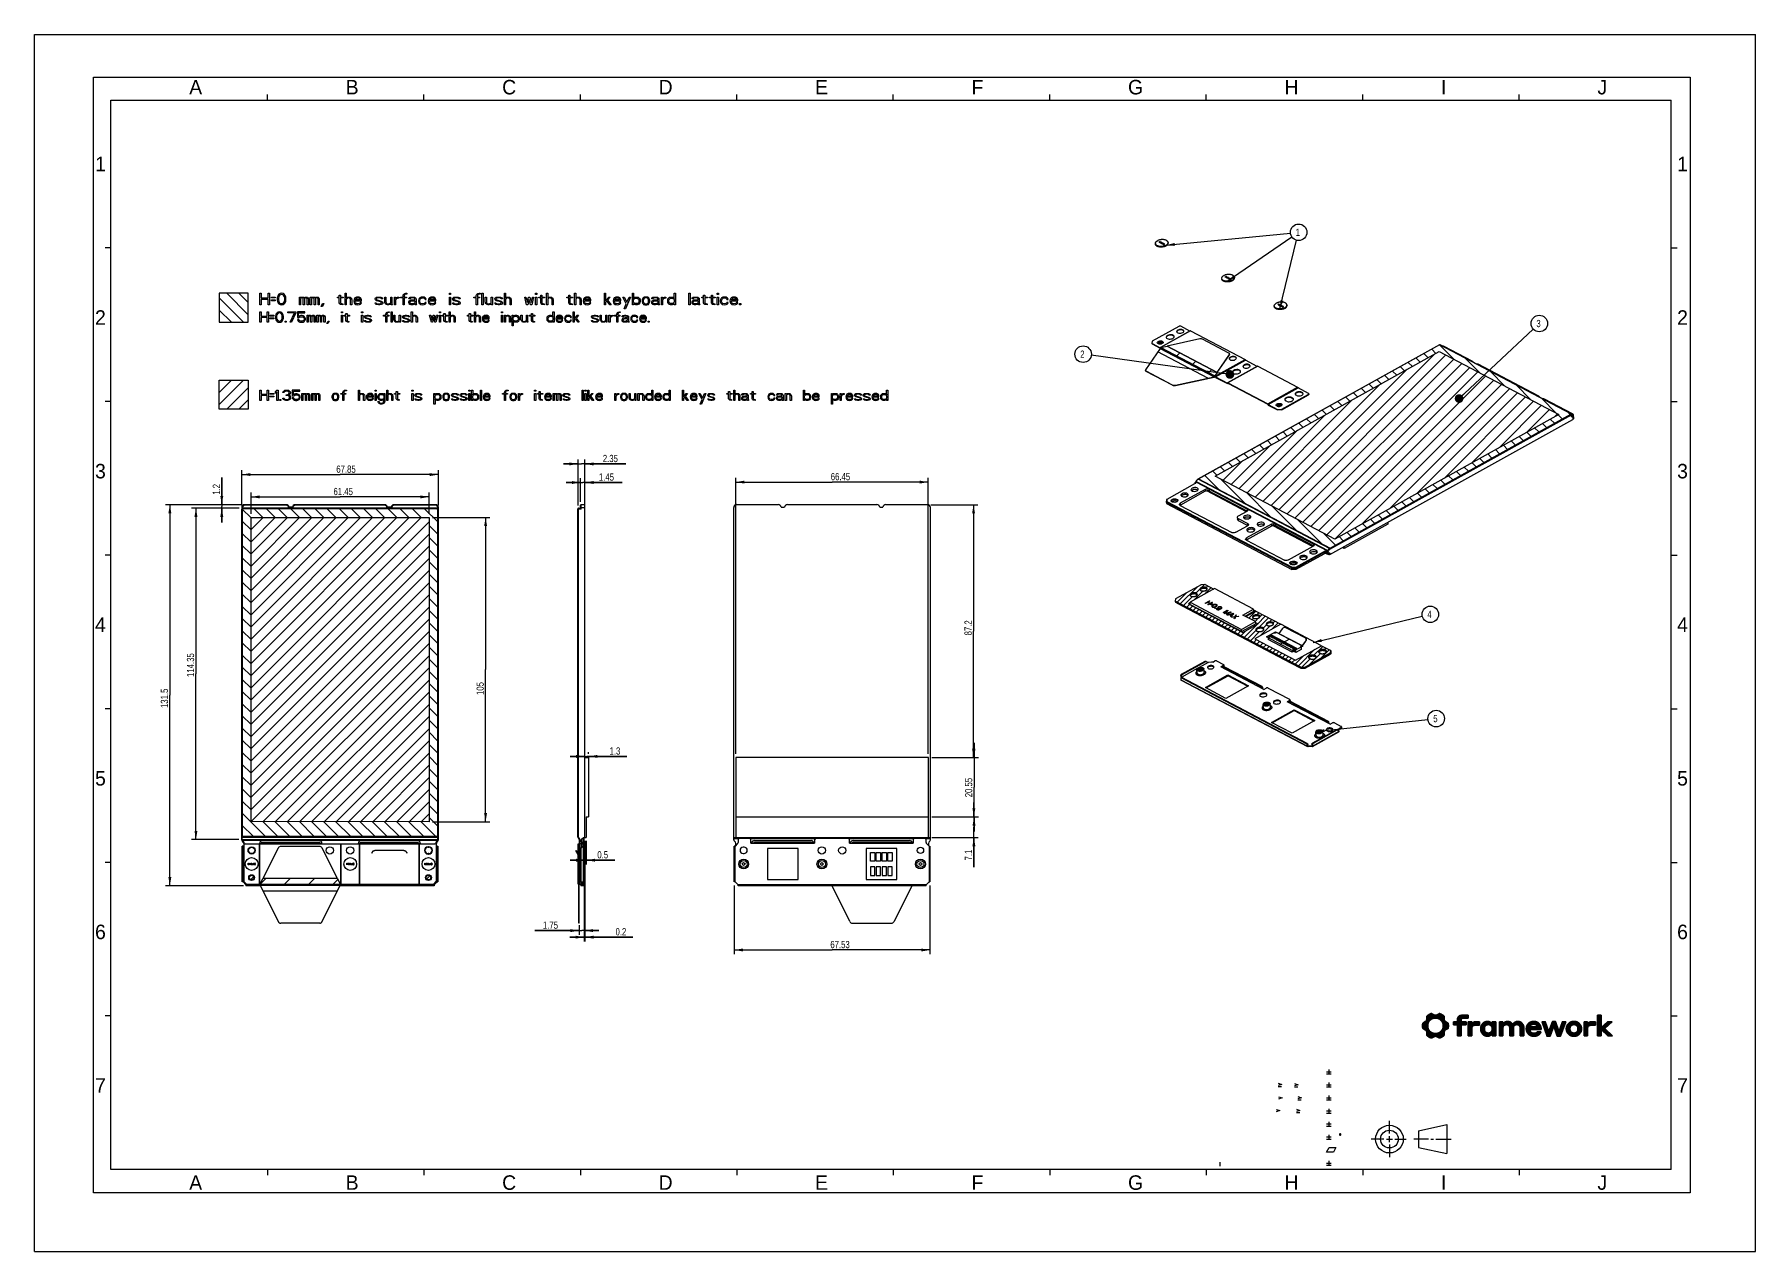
# Model space of a CAD drawing. Header units: millimetres. Extents: x 0 to 594, y 0 to 420.
import ezdxf

# ---------------------------------------------------------------- set-up
doc = ezdxf.new("R2010")
doc.units = ezdxf.units.MM
doc.header["$LTSCALE"] = 32.67
doc.layers.get('0').update_dxf_attribs({"linetype": 'CONTINUOUS'})
for name, color, linetype in [('5_CURVES', 7, 'CONTINUOUS'), ('6_SURFS', 7, 'CONTINUOUS'), ('ASSEM_MEM', 7, 'CONTINUOUS')]:
    doc.layers.add(name, color=color, linetype=linetype)
doc.styles.get("Standard").update_dxf_attribs({"font": 'txt', "width": 0.8})
doc.styles.add('TEXTSTYLE_2', font='txt')
doc.dimstyles.new('DIMSTYLE_1', dxfattribs={"dimtxt": 2.5, "dimasz": 3, "dimexe": 1.5, "dimexo": 1.2, "dimtad": 1, "dimdsep": 46, "dimtxsty": 'STANDARD', "dimblk": '_FILLED', "dimblk1": '_FILLED', "dimblk2": '_FILLED', "dimcen": 0.09, "dimazin": 2, "dimtp": 0.01, "dimtm": 0.01, "dimtfac": 1, "dimtofl": 0, "dimtmove": 0, "dimatfit": 3, "dimldrblk": '_FILLED', "dimfxl": 1, "dimtolj": 1, "dimarcsym": 0})
doc.dimstyles.get("Standard").update_dxf_attribs({"dimtxt": 2.5, "dimasz": 3, "dimexe": 1.5, "dimexo": 1.2, "dimtad": 1, "dimdsep": 46, "dimtxsty": 'STANDARD', "dimblk": '_FILLED', "dimblk1": '_FILLED', "dimblk2": '_FILLED', "dimcen": 0.09, "dimazin": 2, "dimtol": 1, "dimtp": 0.01, "dimtm": 0.01, "dimtfac": 1, "dimtofl": 0, "dimtmove": 0, "dimatfit": 3, "dimldrblk": '_FILLED', "dimfxl": 1, "dimtolj": 1, "dimarcsym": 0})

msp = doc.modelspace()

# ---------------------------------------------------------------- texts
at = {"color": 7, "linetype": 'CONTINUOUS', "char_height": 5, "width": 5, "attachment_point": 1, "line_spacing_factor": 0.9, "style": 'TEXTSTYLE_2'}
for s, insert in [('A', (53.422, 404.309)), ('B', (107.422, 404.309)), ('C', (161.422, 404.309)), ('D', (215.422, 404.309)), ('E', (269.422, 404.309)), ('F', (323.422, 404.309)), ('G', (377.422, 404.309)), ('H', (431.422, 404.309)), ('I', (485.422, 404.309)), ('J', (539.422, 404.309)), ('1', (20.922, 377.809)), ('1', (566.922, 377.809)), ('2', (20.922, 324.809)), ('2', (566.922, 324.809)), ('3', (20.922, 271.809)), ('3', (566.922, 271.809)), ('4', (20.922, 218.809)), ('4', (566.922, 218.809)), ('5', (20.922, 165.809)), ('5', (566.922, 165.809)), ('6', (20.922, 112.809)), ('6', (566.922, 112.809)), ('7', (20.922, 59.809)), ('7', (566.922, 59.809)), ('A', (53.422, 26.309)), ('B', (107.422, 26.309)), ('C', (161.422, 26.309)), ('D', (215.422, 26.309)), ('E', (269.422, 26.309)), ('F', (323.422, 26.309)), ('G', (377.422, 26.309)), ('H', (431.422, 26.309)), ('I', (485.422, 26.309)), ('J', (539.422, 26.309))]:
    msp.add_mtext(s, dxfattribs=dict(at, insert=insert))

# ---------------------------------------------------------------- blocks, each defined once
blk = doc.blocks.new('SYM301_BL0', base_point=(436.14, 48.55))
at = {"color": 7, "linetype": 'CONTINUOUS'}
for p, q in [((435.52, 49.12), (436.76, 48.66)), ((436.73, 48.66), (435.52, 48.34)), ((435.52, 47.98), (436.71, 47.98))]:
    blk.add_line(p, q, dxfattribs=at)
blk = doc.blocks.new('SYM301_BL1', base_point=(436.63, 52.94))
at = {"color": 7, "linetype": 'CONTINUOUS'}
for p, q in [((436.01, 53.51), (437.24, 53.05)), ((437.22, 53.05), (436.01, 52.73)), ((436.01, 52.37), (437.2, 52.37))]:
    blk.add_line(p, q, dxfattribs=at)
blk = doc.blocks.new('SYM301_BL2', base_point=(435.48, 57.45))
at = {"color": 7, "linetype": 'CONTINUOUS'}
for p, q in [((434.86, 58.02), (436.1, 57.56)), ((436.07, 57.56), (434.86, 57.24)), ((434.86, 56.88), (436.05, 56.88))]:
    blk.add_line(p, q, dxfattribs=at)
blk = doc.blocks.new('SYM001_BL3', base_point=(429.16, 48.62))
at = {"color": 7, "linetype": 'CONTINUOUS'}
for p, q in [((429.78, 48.69), (428.54, 48.23)), ((428.56, 49.01), (429.78, 48.69))]:
    blk.add_line(p, q, dxfattribs=at)
blk = doc.blocks.new('SYM001_BL4', base_point=(430, 53.01))
at = {"color": 7, "linetype": 'CONTINUOUS'}
for p, q in [((430.62, 53.08), (429.38, 52.62)), ((429.4, 53.39), (430.62, 53.08))]:
    blk.add_line(p, q, dxfattribs=at)
blk = doc.blocks.new('SYM301_BL5', base_point=(429.85, 57.55))
at = {"color": 7, "linetype": 'CONTINUOUS'}
for p, q in [((429.23, 58.12), (430.46, 57.66)), ((430.44, 57.66), (429.23, 57.34)), ((429.23, 56.97), (430.42, 56.97))]:
    blk.add_line(p, q, dxfattribs=at)
blk = doc.blocks.new('_FILLED')
at = {"color": 0, "linetype": 'BYBLOCK'}
blk.add_solid([(0, 0), (-1, 0.17), (-1, -0.17)], dxfattribs=at)
blk = doc.blocks.new('*D0')
at = {"color": 7, "linetype": 'CONTINUOUS'}
for p, q in [((71.55, 257.43), (71.55, 269.62)), ((71.55, 268.12), (105.48, 268.12)), ((139.4, 268.12), (105.48, 268.12)), ((139.4, 257.43), (139.4, 269.62))]:
    blk.add_line(p, q, dxfattribs=at)
at = {"color": 7, "linetype": 'CONTINUOUS', "xscale": 3, "yscale": 3, "zscale": 3, "rotation": 180}
blk.add_blockref('_FILLED', (71.55, 268.12), dxfattribs=at)
at = {"color": 7, "linetype": 'CONTINUOUS', "xscale": 3, "yscale": 3, "zscale": 3}
blk.add_blockref('_FILLED', (139.4, 268.12), dxfattribs=at)
at = {"color": 7, "linetype": 'CONTINUOUS', "insert": (107.53, 271.24), "char_height": 2.5, "width": 10, "attachment_point": 2, "line_spacing_factor": 0.9}
blk.add_mtext('67.85', dxfattribs=at)
blk = doc.blocks.new('*D1')
at = {"color": 7, "linetype": 'CONTINUOUS'}
for p, q in [((71.35, 257.73), (45.24, 257.73)), ((46.74, 257.73), (46.74, 191.98)), ((46.74, 126.23), (46.74, 191.98)), ((72.11, 126.23), (45.24, 126.23))]:
    blk.add_line(p, q, dxfattribs=at)
at = {"color": 7, "linetype": 'CONTINUOUS', "xscale": 3, "yscale": 3, "zscale": 3}
for p, rotation in [((46.74, 257.73), 90), ((46.74, 126.23), 270)]:
    blk.add_blockref('_FILLED', p, dxfattribs=dict(at, rotation=rotation))
at = {"color": 7, "linetype": 'CONTINUOUS', "insert": (43.62, 190.9), "char_height": 2.5, "width": 10, "attachment_point": 2, "rotation": 90, "line_spacing_factor": 0.9}
blk.add_mtext('131.5', dxfattribs=at)
blk = doc.blocks.new('*D2')
at = {"color": 7, "linetype": 'CONTINUOUS'}
for p, q in [((187.6, 257.43), (187.6, 273.29)), ((189.95, 257.93), (189.95, 273.29)), ((187.6, 271.79), (182.6, 271.79)), ((182.6, 271.79), (188.77, 271.79)), ((204.16, 271.79), (188.77, 271.79)), ((189.95, 271.79), (204.16, 271.79))]:
    blk.add_line(p, q, dxfattribs=at)
at = {"color": 7, "linetype": 'CONTINUOUS', "xscale": 3, "yscale": 3, "zscale": 3}
blk.add_blockref('_FILLED', (187.6, 271.79), dxfattribs=at)
at = {"color": 7, "linetype": 'CONTINUOUS', "xscale": 3, "yscale": 3, "zscale": 3, "rotation": 180}
blk.add_blockref('_FILLED', (189.95, 271.79), dxfattribs=at)
at = {"color": 7, "linetype": 'CONTINUOUS', "insert": (196.16, 274.92), "char_height": 2.5, "width": 8, "attachment_point": 1, "line_spacing_factor": 0.9}
blk.add_mtext('2.35', dxfattribs=at)
blk = doc.blocks.new('*D3')
at = {"color": 7, "linetype": 'CONTINUOUS'}
for p, q in [((188.5, 265.38), (183.5, 265.38)), ((183.5, 265.38), (189.22, 265.38)), ((188.5, 258.73), (188.5, 266.88)), ((202.81, 265.38), (189.22, 265.38)), ((189.95, 258.93), (189.95, 266.88)), ((189.95, 265.38), (202.81, 265.38))]:
    blk.add_line(p, q, dxfattribs=at)
at = {"color": 7, "linetype": 'CONTINUOUS', "xscale": 3, "yscale": 3, "zscale": 3}
blk.add_blockref('_FILLED', (188.5, 265.38), dxfattribs=at)
at = {"color": 7, "linetype": 'CONTINUOUS', "xscale": 3, "yscale": 3, "zscale": 3, "rotation": 180}
blk.add_blockref('_FILLED', (189.95, 265.38), dxfattribs=at)
at = {"color": 7, "linetype": 'CONTINUOUS', "insert": (194.81, 268.51), "char_height": 2.5, "width": 8, "attachment_point": 1, "line_spacing_factor": 0.9}
blk.add_mtext('1.45', dxfattribs=at)
blk = doc.blocks.new('*D4')
at = {"color": 7, "linetype": 'CONTINUOUS'}
for p, q in [((64.66, 257.73), (64.66, 267.16)), ((64.66, 267.16), (64.66, 257.13)), ((71.35, 257.73), (63.16, 257.73)), ((70.65, 256.53), (63.16, 256.53)), ((64.66, 251.53), (64.66, 257.13)), ((64.66, 256.53), (64.66, 251.53))]:
    blk.add_line(p, q, dxfattribs=at)
at = {"color": 7, "linetype": 'CONTINUOUS', "xscale": 3, "yscale": 3, "zscale": 3}
for p, rotation in [((64.66, 257.73), 270), ((64.66, 256.53), 90)]:
    blk.add_blockref('_FILLED', p, dxfattribs=dict(at, rotation=rotation))
at = {"color": 7, "linetype": 'CONTINUOUS', "insert": (61.54, 261.16), "char_height": 2.5, "width": 6, "attachment_point": 1, "rotation": 90, "line_spacing_factor": 0.9}
blk.add_mtext('1.2', dxfattribs=at)
blk = doc.blocks.new('*D5')
at = {"color": 7, "linetype": 'CONTINUOUS'}
for p, q in [((70.65, 256.53), (54.24, 256.53)), ((55.74, 256.53), (55.74, 199.36)), ((55.74, 142.18), (55.74, 199.36)), ((70.55, 142.18), (54.24, 142.18))]:
    blk.add_line(p, q, dxfattribs=at)
at = {"color": 7, "linetype": 'CONTINUOUS', "xscale": 3, "yscale": 3, "zscale": 3}
for p, rotation in [((55.74, 256.53), 90), ((55.74, 142.18), 270)]:
    blk.add_blockref('_FILLED', p, dxfattribs=dict(at, rotation=rotation))
at = {"color": 7, "linetype": 'CONTINUOUS', "insert": (52.61, 202.38), "char_height": 2.5, "width": 12, "attachment_point": 2, "rotation": 90, "line_spacing_factor": 0.9}
blk.add_mtext('114.35', dxfattribs=at)
blk = doc.blocks.new('*D6')
at = {"color": 7, "linetype": 'CONTINUOUS'}
for p, q in [((137.4, 253.33), (157.21, 253.33)), ((155.71, 253.33), (155.71, 200.83)), ((155.71, 148.33), (155.71, 200.83)), ((137.4, 148.33), (157.21, 148.33))]:
    blk.add_line(p, q, dxfattribs=at)
at = {"color": 7, "linetype": 'CONTINUOUS', "xscale": 3, "yscale": 3, "zscale": 3}
for p, rotation in [((155.71, 253.33), 90), ((155.71, 148.33), 270)]:
    blk.add_blockref('_FILLED', p, dxfattribs=dict(at, rotation=rotation))
at = {"color": 7, "linetype": 'CONTINUOUS', "insert": (152.58, 194.28), "char_height": 2.5, "width": 6, "attachment_point": 2, "rotation": 90, "line_spacing_factor": 0.9}
blk.add_mtext('105', dxfattribs=at)
blk = doc.blocks.new('*D7')
at = {"color": 7, "linetype": 'CONTINUOUS'}
for p, q in [((74.75, 254.53), (74.75, 261.91)), ((136.2, 254.53), (136.2, 261.91)), ((74.75, 260.41), (105.48, 260.41)), ((136.2, 260.41), (105.48, 260.41))]:
    blk.add_line(p, q, dxfattribs=at)
at = {"color": 7, "linetype": 'CONTINUOUS', "xscale": 3, "yscale": 3, "zscale": 3, "rotation": 180}
blk.add_blockref('_FILLED', (74.75, 260.41), dxfattribs=at)
at = {"color": 7, "linetype": 'CONTINUOUS', "xscale": 3, "yscale": 3, "zscale": 3}
blk.add_blockref('_FILLED', (136.2, 260.41), dxfattribs=at)
at = {"color": 7, "linetype": 'CONTINUOUS', "insert": (106.57, 263.53), "char_height": 2.5, "width": 10, "attachment_point": 2, "line_spacing_factor": 0.9}
blk.add_mtext('61.45', dxfattribs=at)
blk = doc.blocks.new('*D8')
at = {"color": 7, "linetype": 'CONTINUOUS'}
for p, q in [((191.25, 171.73), (191.25, 172.36)), ((189.95, 170.86), (184.95, 170.86)), ((184.95, 170.86), (190.6, 170.86)), ((204.49, 170.86), (190.6, 170.86)), ((191.25, 170.86), (204.49, 170.86))]:
    blk.add_line(p, q, dxfattribs=at)
at = {"color": 7, "linetype": 'CONTINUOUS', "xscale": 3, "yscale": 3, "zscale": 3}
blk.add_blockref('_FILLED', (189.95, 170.86), dxfattribs=at)
at = {"color": 7, "linetype": 'CONTINUOUS', "xscale": 3, "yscale": 3, "zscale": 3, "rotation": 180}
blk.add_blockref('_FILLED', (191.25, 170.86), dxfattribs=at)
at = {"color": 7, "linetype": 'CONTINUOUS', "insert": (198.49, 173.98), "char_height": 2.5, "width": 6, "attachment_point": 1, "line_spacing_factor": 0.9}
blk.add_mtext('1.3', dxfattribs=at)
blk = doc.blocks.new('*D9')
at = {"color": 7, "linetype": 'CONTINUOUS'}
for p, q in [((189.95, 141.69), (189.95, 133.55)), ((190.45, 141.69), (190.45, 133.55)), ((189.95, 135.05), (184.95, 135.05)), ((184.95, 135.05), (190.2, 135.05)), ((200.27, 135.05), (190.2, 135.05)), ((190.45, 135.05), (200.27, 135.05))]:
    blk.add_line(p, q, dxfattribs=at)
at = {"color": 7, "linetype": 'CONTINUOUS', "xscale": 3, "yscale": 3, "zscale": 3}
blk.add_blockref('_FILLED', (189.95, 135.05), dxfattribs=at)
at = {"color": 7, "linetype": 'CONTINUOUS', "xscale": 3, "yscale": 3, "zscale": 3, "rotation": 180}
blk.add_blockref('_FILLED', (190.45, 135.05), dxfattribs=at)
at = {"color": 7, "linetype": 'CONTINUOUS', "insert": (194.27, 138.18), "char_height": 2.5, "width": 6, "attachment_point": 1, "line_spacing_factor": 0.9}
blk.add_mtext('0.5', dxfattribs=at)
blk = doc.blocks.new('*D10')
at = {"color": 7, "linetype": 'CONTINUOUS'}
for p, q in [((189.95, 141.69), (189.95, 106.99)), ((189.75, 126.33), (189.75, 106.99)), ((189.75, 108.49), (184.75, 108.49)), ((184.75, 108.49), (189.85, 108.49)), ((206.55, 108.49), (189.85, 108.49)), ((189.95, 108.49), (206.55, 108.49))]:
    blk.add_line(p, q, dxfattribs=at)
at = {"color": 7, "linetype": 'CONTINUOUS', "xscale": 3, "yscale": 3, "zscale": 3}
blk.add_blockref('_FILLED', (189.75, 108.49), dxfattribs=at)
at = {"color": 7, "linetype": 'CONTINUOUS', "xscale": 3, "yscale": 3, "zscale": 3, "rotation": 180}
blk.add_blockref('_FILLED', (189.95, 108.49), dxfattribs=at)
at = {"color": 7, "linetype": 'CONTINUOUS', "insert": (200.55, 111.62), "char_height": 2.5, "width": 6, "attachment_point": 1, "line_spacing_factor": 0.9}
blk.add_mtext('0.2', dxfattribs=at)
blk = doc.blocks.new('*D11')
at = {"color": 7, "linetype": 'CONTINUOUS'}
for p, q in [((189.75, 126.33), (189.75, 109.26)), ((188, 110.76), (172.69, 110.76)), ((172.69, 110.76), (188.87, 110.76)), ((188, 112.69), (188, 109.26)), ((194.75, 110.76), (188.87, 110.76)), ((189.75, 110.76), (194.75, 110.76))]:
    blk.add_line(p, q, dxfattribs=at)
at = {"color": 7, "linetype": 'CONTINUOUS', "xscale": 3, "yscale": 3, "zscale": 3}
for p, rotation in [((188, 110.76), 360), ((189.75, 110.76), 180)]:
    blk.add_blockref('_FILLED', p, dxfattribs=dict(at, rotation=rotation))
at = {"color": 7, "linetype": 'CONTINUOUS', "insert": (180.69, 113.89), "char_height": 2.5, "width": 8, "attachment_point": 3, "line_spacing_factor": 0.9}
blk.add_mtext('1.75', dxfattribs=at)
blk = doc.blocks.new('*D12')
at = {"color": 7, "linetype": 'CONTINUOUS'}
for p, q in [((241.52, 126.33), (241.52, 102.57)), ((309.04, 126.33), (309.04, 102.57)), ((241.52, 104.07), (275.28, 104.07)), ((309.04, 104.07), (275.28, 104.07))]:
    blk.add_line(p, q, dxfattribs=at)
at = {"color": 7, "linetype": 'CONTINUOUS', "xscale": 3, "yscale": 3, "zscale": 3, "rotation": 180}
blk.add_blockref('_FILLED', (241.52, 104.07), dxfattribs=at)
at = {"color": 7, "linetype": 'CONTINUOUS', "xscale": 3, "yscale": 3, "zscale": 3}
blk.add_blockref('_FILLED', (309.04, 104.07), dxfattribs=at)
at = {"color": 7, "linetype": 'CONTINUOUS', "insert": (278.03, 107.19), "char_height": 2.5, "width": 10, "attachment_point": 2, "line_spacing_factor": 0.9}
blk.add_mtext('67.53', dxfattribs=at)
blk = doc.blocks.new('*D13')
at = {"color": 7, "linetype": 'CONTINUOUS'}
for p, q in [((309.4, 257.73), (325.61, 257.73)), ((324.11, 257.73), (324.11, 214.13)), ((324.11, 170.53), (324.11, 214.13)), ((309.7, 170.53), (325.61, 170.53))]:
    blk.add_line(p, q, dxfattribs=at)
at = {"color": 7, "linetype": 'CONTINUOUS', "xscale": 3, "yscale": 3, "zscale": 3}
for p, rotation in [((324.11, 257.73), 90), ((324.11, 170.53), 270)]:
    blk.add_blockref('_FILLED', p, dxfattribs=dict(at, rotation=rotation))
at = {"color": 7, "linetype": 'CONTINUOUS', "insert": (320.98, 215.23), "char_height": 2.5, "width": 8, "attachment_point": 2, "rotation": 90, "line_spacing_factor": 0.9}
blk.add_mtext('87.2', dxfattribs=at)
blk = doc.blocks.new('*D14')
at = {"color": 7, "linetype": 'CONTINUOUS'}
for p, q in [((324.28, 170.53), (324.28, 175.53)), ((324.28, 175.53), (324.28, 160.26)), ((309.7, 170.53), (325.78, 170.53)), ((324.28, 144.98), (324.28, 160.26)), ((309.7, 149.98), (325.78, 149.98)), ((324.28, 149.98), (324.28, 144.98))]:
    blk.add_line(p, q, dxfattribs=at)
at = {"color": 7, "linetype": 'CONTINUOUS', "xscale": 3, "yscale": 3, "zscale": 3}
for p, rotation in [((324.28, 170.53), 270), ((324.28, 149.98), 90)]:
    blk.add_blockref('_FILLED', p, dxfattribs=dict(at, rotation=rotation))
at = {"color": 7, "linetype": 'CONTINUOUS', "insert": (321.16, 160.12), "char_height": 2.5, "width": 10, "attachment_point": 2, "rotation": 90, "line_spacing_factor": 0.9}
blk.add_mtext('20.55', dxfattribs=at)
blk = doc.blocks.new('*D15')
at = {"color": 7, "linetype": 'CONTINUOUS'}
for p, q in [((324.22, 149.98), (324.22, 154.98)), ((324.22, 154.98), (324.22, 146.44)), ((309.7, 149.98), (325.72, 149.98)), ((309.7, 142.89), (325.72, 142.89)), ((324.22, 132.68), (324.22, 146.44)), ((324.22, 142.89), (324.22, 132.68))]:
    blk.add_line(p, q, dxfattribs=at)
at = {"color": 7, "linetype": 'CONTINUOUS', "xscale": 3, "yscale": 3, "zscale": 3}
for p, rotation in [((324.22, 149.98), 270), ((324.22, 142.89), 90)]:
    blk.add_blockref('_FILLED', p, dxfattribs=dict(at, rotation=rotation))
at = {"color": 7, "linetype": 'CONTINUOUS', "insert": (321.1, 138.68), "char_height": 2.5, "width": 6, "attachment_point": 3, "rotation": 90, "line_spacing_factor": 0.9}
blk.add_mtext('7.1', dxfattribs=at)
blk = doc.blocks.new('*D16')
at = {"color": 7, "linetype": 'CONTINUOUS'}
for p, q in [((242.05, 171.73), (242.05, 267.02)), ((242.05, 265.52), (275.28, 265.52)), ((308.5, 265.52), (275.28, 265.52)), ((308.5, 171.73), (308.5, 267.02))]:
    blk.add_line(p, q, dxfattribs=at)
at = {"color": 7, "linetype": 'CONTINUOUS', "xscale": 3, "yscale": 3, "zscale": 3, "rotation": 180}
blk.add_blockref('_FILLED', (242.05, 265.52), dxfattribs=at)
at = {"color": 7, "linetype": 'CONTINUOUS', "xscale": 3, "yscale": 3, "zscale": 3}
blk.add_blockref('_FILLED', (308.5, 265.52), dxfattribs=at)
at = {"color": 7, "linetype": 'CONTINUOUS', "insert": (278.18, 268.65), "char_height": 2.5, "width": 10, "attachment_point": 2, "line_spacing_factor": 0.9}
blk.add_mtext('66.45', dxfattribs=at)
blk = doc.blocks.new('BALLOON_BL6', base_point=(436.3, 351.73))
at = {"color": 7, "linetype": 'CONTINUOUS'}
blk.add_circle((436.3, 351.73), 2.85, dxfattribs=at)
at = {"color": 7, "linetype": 'CONTINUOUS', "insert": (435.3, 352.98), "char_height": 2.5, "width": 2, "attachment_point": 1, "line_spacing_factor": 0.9}
blk.add_mtext('1', dxfattribs=at)
blk = doc.blocks.new('BALLOON_BL7', base_point=(361.92, 309.66))
at = {"color": 7, "linetype": 'CONTINUOUS'}
blk.add_circle((361.92, 309.66), 2.85, dxfattribs=at)
at = {"color": 7, "linetype": 'CONTINUOUS', "insert": (360.92, 310.91), "char_height": 2.5, "width": 2, "attachment_point": 1, "line_spacing_factor": 0.9}
blk.add_mtext('2', dxfattribs=at)
blk = doc.blocks.new('BALLOON_BL8', base_point=(519.35, 320.25))
at = {"color": 7, "linetype": 'CONTINUOUS'}
blk.add_circle((519.35, 320.25), 2.85, dxfattribs=at)
at = {"color": 7, "linetype": 'CONTINUOUS', "insert": (518.35, 321.5), "char_height": 2.5, "width": 2, "attachment_point": 1, "line_spacing_factor": 0.9}
blk.add_mtext('3', dxfattribs=at)
blk = doc.blocks.new('BALLOON_BL9', base_point=(481.74, 219.88))
at = {"color": 7, "linetype": 'CONTINUOUS'}
blk.add_circle((481.74, 219.88), 2.85, dxfattribs=at)
at = {"color": 7, "linetype": 'CONTINUOUS', "insert": (480.74, 221.13), "char_height": 2.5, "width": 2, "attachment_point": 1, "line_spacing_factor": 0.9}
blk.add_mtext('4', dxfattribs=at)
blk = doc.blocks.new('BALLOON_BL10', base_point=(483.77, 183.92))
at = {"color": 7, "linetype": 'CONTINUOUS'}
blk.add_circle((483.77, 183.92), 2.85, dxfattribs=at)
at = {"color": 7, "linetype": 'CONTINUOUS', "insert": (482.77, 185.17), "char_height": 2.5, "width": 2, "attachment_point": 1, "line_spacing_factor": 0.9}
blk.add_mtext('5', dxfattribs=at)

# ---------------------------------------------------------------- dimensions: what is measured, and where the dimension line sits
at = {"color": 7, "linetype": 'CONTINUOUS'}
for base, p1, p2, picture, middle in [((189.945, 271.794), (187.595, 256.235), (189.945, 256.735), '*D2', (200.224, 271.794)), ((139.402, 268.119), (71.552, 256.231), (139.402, 256.231), '*D0', (107.591, 268.119)), ((189.945, 265.384), (188.495, 257.535), (189.945, 257.735), '*D3', (199.125, 265.384)), ((136.202, 260.405), (74.752, 253.331), (136.202, 253.331), '*D7', (106.629, 260.405)), ((189.745, 110.76), (187.995, 113.889), (189.745, 127.535), '*D11', (177.007, 110.76)), ((309.041521225, 104.065728838), (241.516521225, 127.53490352), (309.041521225, 127.53490352), '*D12', (278.088202331, 104.065728838))]:
    dim = msp.add_linear_dim(base=base, p1=p1, p2=p2, dimstyle='DIMSTYLE_1', dxfattribs=at)
    dim.commit()
    dim.dimension.update_dxf_attribs({"geometry": picture, "text_midpoint": middle, "dimtype": 160})
for base, p1, p2, angle, picture, middle in [((242.054, 265.522), (308.504, 170.535), (242.054, 170.535), 180, '*D16', (278.247, 265.522)), ((64.664, 256.531), (72.552, 257.731), (71.852, 256.531), 270, '*D4', (64.664, 264.407)), ((46.744, 126.231), (72.552, 257.731), (73.314, 126.231), 270, '*D1', (46.744, 191.216)), ((55.736, 142.183), (71.852, 256.531), (71.752, 142.183), 270, '*D5', (55.736, 202.689)), ((324.107, 257.735), (308.504, 170.535), (308.204, 257.735), 90, '*D13', (324.107, 215.167)), ((155.71, 148.329), (136.202, 253.331), (136.202, 148.329), 270, '*D6', (155.71, 194.59)), ((189.945, 170.86), (191.245, 173.56), (189.945, 142.886), 180, '*D8', (201.8, 170.86)), ((324.284, 170.535), (308.504, 149.985), (308.504, 170.535), 90, '*D14', (324.284, 160.18)), ((324.223, 149.985), (308.504, 142.886), (308.504, 149.985), 90, '*D15', (324.223, 135.433)), ((189.745, 108.49), (189.945, 142.886), (189.745, 127.535), 180, '*D10', (203.551, 108.49)), ((189.945, 135.051), (190.445, 142.886), (189.945, 142.886), 180, '*D9', (197.334, 135.051))]:
    dim = msp.add_linear_dim(base=base, p1=p1, p2=p2, angle=angle, dimstyle='DIMSTYLE_1', dxfattribs=at)
    dim.commit()
    dim.dimension.update_dxf_attribs({"geometry": picture, "text_midpoint": middle, "dimtype": 160})

# ---------------------------------------------------------------- hatches: boundary and pattern name
at = {"linetype": 'CONTINUOUS'}
for points in [[(481.089, 79.038), (481.015, 78.863), (480.953, 78.682), (480.905, 78.496), (480.869, 78.304), (480.847, 78.108), (480.84, 77.908), (480.847, 77.707), (480.869, 77.511), (480.905, 77.32), (480.953, 77.133), (479.223, 76.964), (479.204, 76.989), (479.187, 77.014), (479.171, 77.04), (479.157, 77.067), (479.145, 77.095), (479.134, 77.123), (479.125, 77.153), (479.117, 77.183), (479.111, 77.213), (479.095, 77.327), (479.082, 77.441), (479.071, 77.557), (479.063, 77.673), (479.059, 77.79), (479.057, 77.908), (479.059, 78.025), (479.063, 78.142), (479.071, 78.259), (479.082, 78.374), (479.095, 78.488), (479.111, 78.602), (479.117, 78.633), (479.125, 78.663), (479.134, 78.692), (479.145, 78.721), (479.157, 78.748), (479.171, 78.775), (479.187, 78.801), (479.204, 78.827), (479.223, 78.851), (479.243, 78.874), (479.264, 78.895), (479.287, 78.916), (479.311, 78.935), (479.336, 78.953), (479.363, 78.969), (481.175, 79.207)], [(482.223, 80.255), (482.062, 80.158), (481.908, 80.05), (481.762, 79.932), (481.626, 79.804), (481.498, 79.667), (481.38, 79.522), (481.272, 79.368), (481.175, 79.207), (479.363, 78.969), (480.023, 79.351), (480.076, 79.384), (480.127, 79.42), (480.175, 79.459), (480.22, 79.5), (480.263, 79.544), (480.303, 79.591), (480.339, 79.64), (480.373, 79.691), (480.404, 79.743), (480.431, 79.798), (480.455, 79.854), (480.475, 79.912), (480.492, 79.971), (480.505, 80.031), (480.515, 80.092), (480.521, 80.154), (480.523, 80.217), (483.126, 80.561), (482.934, 80.525), (482.748, 80.476), (482.567, 80.415), (482.392, 80.341)], [(483.522, 81.526), (486.193, 81.486), (486.329, 81.379), (486.353, 81.359), (486.375, 81.338), (486.396, 81.315), (486.415, 81.292), (486.433, 81.267), (486.449, 81.241), (486.464, 81.215), (486.477, 81.187), (486.489, 81.159), (486.499, 81.13), (486.507, 81.101), (486.513, 81.071), (486.518, 81.041), (486.521, 81.01), (486.521, 80.979), (483.126, 80.561), (480.523, 80.217), (480.523, 80.979), (480.524, 81.01), (480.526, 81.041), (480.531, 81.071), (480.537, 81.101), (480.546, 81.13), (480.555, 81.159), (480.567, 81.187), (480.58, 81.215), (480.595, 81.241), (480.611, 81.267), (480.629, 81.292), (480.649, 81.315), (480.669, 81.338), (480.692, 81.359), (480.715, 81.379), (480.852, 81.486), (483.203, 81.578), (483.265, 81.559), (483.329, 81.545), (483.393, 81.534), (483.457, 81.528)], [(483.141, 81.601), (483.203, 81.578), (480.852, 81.486), (480.993, 81.587), (483.022, 81.66), (483.081, 81.629)], [(482.361, 82.041), (483.022, 81.66), (480.993, 81.587), (481.137, 81.683), (481.286, 81.773), (481.439, 81.857), (481.595, 81.936), (481.754, 82.008), (482.306, 82.069), (482.334, 82.056)], [(482.067, 82.108), (482.097, 82.11), (482.128, 82.109), (482.158, 82.107), (482.188, 82.103), (482.218, 82.097), (482.248, 82.09), (482.277, 82.08), (482.306, 82.069), (481.754, 82.008), (481.917, 82.075), (481.946, 82.085), (481.976, 82.094), (482.006, 82.1), (482.036, 82.105)], [(483.522, 80.59), (483.322, 80.583), (483.126, 80.561), (486.521, 80.979), (486.521, 80.217), (486.523, 80.154), (485.136, 80.05), (484.983, 80.158), (484.821, 80.255), (484.653, 80.341), (484.478, 80.415), (484.297, 80.476), (484.11, 80.525), (483.919, 80.561), (483.722, 80.583)], [(485.907, 81.683), (486.052, 81.587), (486.193, 81.486), (483.522, 81.526), (483.587, 81.528), (483.651, 81.534), (483.715, 81.545), (483.779, 81.559), (483.841, 81.578), (483.903, 81.601), (483.963, 81.629), (484.022, 81.66), (485.29, 82.008), (485.45, 81.936), (485.606, 81.857), (485.758, 81.773)], [(484.947, 82.11), (484.977, 82.108), (485.008, 82.105), (485.038, 82.1), (485.068, 82.094), (485.098, 82.085), (485.127, 82.075), (485.29, 82.008), (484.022, 81.66), (484.683, 82.041), (484.711, 82.056), (484.739, 82.069), (484.767, 82.08), (484.796, 82.09), (484.826, 82.097), (484.856, 82.103), (484.886, 82.107), (484.917, 82.109)], [(486.529, 80.092), (486.539, 80.031), (485.282, 79.932), (485.136, 80.05), (486.523, 80.154)], [(486.552, 79.971), (486.569, 79.912), (485.419, 79.804), (485.282, 79.932), (486.539, 80.031)], [(486.59, 79.854), (486.613, 79.798), (485.546, 79.667), (485.419, 79.804), (486.569, 79.912)], [(486.671, 79.691), (486.705, 79.64), (485.664, 79.522), (485.546, 79.667), (486.613, 79.798), (486.641, 79.743)], [(486.781, 79.544), (486.824, 79.5), (485.772, 79.368), (485.664, 79.522), (486.705, 79.64), (486.741, 79.591)], [(486.968, 79.384), (487.021, 79.351), (487.682, 78.969), (486.029, 78.863), (485.955, 79.038), (485.869, 79.207), (485.772, 79.368), (486.824, 79.5), (486.869, 79.459), (486.917, 79.42)], [(487.802, 78.874), (487.822, 78.851), (486.091, 78.682), (486.029, 78.863), (487.682, 78.969), (487.708, 78.953), (487.734, 78.935), (487.758, 78.916), (487.78, 78.895)], [(487.911, 78.692), (487.92, 78.663), (486.14, 78.496), (486.091, 78.682), (487.822, 78.851), (487.84, 78.827), (487.858, 78.801), (487.873, 78.775), (487.887, 78.748), (487.9, 78.721)], [(487.949, 77.327), (487.933, 77.213), (486.091, 77.133), (486.14, 77.32), (487.963, 77.441)], [(487.933, 78.602), (487.949, 78.488), (486.175, 78.304), (486.14, 78.496), (487.92, 78.663), (487.927, 78.633)], [(487.973, 77.557), (487.963, 77.441), (486.14, 77.32), (486.175, 77.511), (487.981, 77.673)], [(487.963, 78.374), (487.973, 78.259), (486.197, 78.108), (486.175, 78.304), (487.949, 78.488)], [(487.986, 77.79), (487.981, 77.673), (486.175, 77.511), (486.197, 77.707), (487.987, 77.908)], [(487.981, 78.142), (487.986, 78.025), (487.987, 77.908), (486.197, 77.707), (486.204, 77.908), (486.197, 78.108), (487.973, 78.259)], [(492.35, 79.776), (492.35, 79.303), (489.772, 78.26), (489.772, 79.303), (491.114, 79.303), (492.363, 79.965), (492.356, 79.905), (492.351, 79.842)], [(494.098, 79.303), (494.098, 78.26), (492.35, 78.26), (492.35, 74.417), (491.114, 74.417), (491.114, 78.26), (489.772, 78.26), (492.35, 79.303)], [(492.423, 80.177), (492.403, 80.128), (491.114, 80.017), (491.117, 80.144), (492.472, 80.266), (492.446, 80.223)], [(492.373, 80.022), (492.363, 79.965), (491.114, 79.303), (491.114, 80.017), (492.403, 80.128), (492.387, 80.077)], [(492.501, 80.305), (492.472, 80.266), (491.117, 80.144), (491.127, 80.266), (492.569, 80.376), (492.533, 80.342)], [(492.609, 80.406), (492.569, 80.376), (491.127, 80.266), (491.143, 80.383), (492.747, 80.48), (492.698, 80.458), (492.651, 80.434)], [(492.801, 80.498), (492.747, 80.48), (491.143, 80.383), (491.166, 80.494), (493.123, 80.539), (493.051, 80.537), (492.983, 80.532), (492.918, 80.524), (492.858, 80.512)], [(492.598, 81.521), (492.746, 81.524), (494.851, 81.524), (494.851, 80.539), (493.123, 80.539), (491.166, 80.494), (491.196, 80.601), (491.232, 80.702), (491.275, 80.798), (491.324, 80.888), (491.381, 80.973), (491.444, 81.052), (491.514, 81.126), (491.59, 81.193), (491.674, 81.255), (491.765, 81.31), (491.863, 81.359), (491.968, 81.403), (492.079, 81.439), (492.198, 81.47), (492.324, 81.493), (492.458, 81.51)], [(497.507, 79.329), (497.634, 79.332), (498.773, 79.332), (498.773, 78.106), (497.469, 78.106), (497.342, 78.104), (497.222, 78.098), (497.109, 78.089), (497.002, 78.076), (496.902, 78.06), (496.808, 78.039), (496.72, 78.015), (496.638, 77.987), (496.562, 77.955), (496.492, 77.919), (496.427, 77.879), (496.369, 77.835), (496.311, 77.783), (496.259, 77.726), (496.213, 77.663), (496.174, 77.596), (496.14, 77.524), (494.823, 74.417), (494.823, 79.303), (496.05, 79.303), (496.05, 78.482), (496.079, 78.542), (496.115, 78.608), (496.159, 78.678), (496.213, 78.752), (496.276, 78.827), (496.35, 78.902), (496.413, 78.958), (496.483, 79.012), (496.56, 79.064), (496.645, 79.113), (496.738, 79.159), (496.838, 79.201), (496.947, 79.238), (497.066, 79.27), (497.167, 79.292), (497.274, 79.309), (497.387, 79.321)], [(496.05, 76.985), (496.05, 74.417), (494.823, 74.417), (496.14, 77.524), (496.112, 77.447), (496.089, 77.365), (496.072, 77.278), (496.06, 77.186), (496.052, 77.088)], [(500.448, 77.31), (500.423, 77.203), (499.142, 77.072), (499.161, 77.276), (500.479, 77.414)], [(500.517, 77.514), (500.479, 77.414), (499.161, 77.276), (499.192, 77.472), (500.562, 77.61)], [(500.612, 77.7), (500.562, 77.61), (499.192, 77.472), (499.234, 77.66), (500.669, 77.786)], [(500.731, 77.867), (500.669, 77.786), (499.234, 77.66), (499.287, 77.84), (500.8, 77.942)], [(500.874, 78.011), (500.8, 77.942), (499.287, 77.84), (499.352, 78.011), (501.037, 78.132), (500.953, 78.075)], [(501.127, 78.182), (501.037, 78.132), (499.352, 78.011), (499.426, 78.173), (501.645, 78.323), (501.533, 78.311), (501.424, 78.29), (501.321, 78.261), (501.221, 78.225)], [(499.51, 78.326), (499.603, 78.469), (501.762, 78.328), (501.645, 78.323), (499.426, 78.173)], [(503.032, 78.642), (503.056, 78.603), (499.603, 78.469), (499.705, 78.604), (503.001, 78.686)], [(503.075, 78.569), (502.464, 78.132), (502.376, 78.182), (502.285, 78.225), (502.189, 78.261), (502.088, 78.29), (501.983, 78.311), (501.874, 78.323), (501.762, 78.328), (499.603, 78.469), (503.056, 78.603)], [(502.964, 78.734), (503.001, 78.686), (499.705, 78.604), (499.815, 78.728), (502.905, 78.804)], [(502.834, 78.877), (502.905, 78.804), (499.815, 78.728), (499.945, 78.854), (502.752, 78.952)], [(502.433, 79.172), (502.552, 79.102), (502.658, 79.028), (502.752, 78.952), (499.945, 78.854), (500.084, 78.968), (500.232, 79.069), (500.387, 79.158), (502.336, 79.221)], [(502.119, 79.306), (502.231, 79.266), (502.336, 79.221), (500.387, 79.158), (500.549, 79.234), (500.718, 79.296), (502, 79.341)], [(501.255, 79.402), (501.443, 79.409), (501.594, 79.405), (501.737, 79.391), (501.872, 79.37), (502, 79.341), (500.718, 79.296), (500.892, 79.345), (501.071, 79.381)], [(503.075, 78.569), (503.075, 79.303), (504.311, 79.303), (504.311, 74.417), (503.085, 74.417), (503.085, 75.189), (502.971, 76.206), (503.008, 76.306), (503.039, 76.409), (503.063, 76.517), (503.08, 76.628), (503.091, 76.743), (503.095, 76.86), (503.091, 76.977), (503.08, 77.092), (503.063, 77.203), (503.039, 77.31), (503.008, 77.414), (502.971, 77.514), (502.927, 77.61), (502.878, 77.7), (502.822, 77.786), (502.761, 77.867), (502.695, 77.942), (502.623, 78.011), (502.546, 78.075), (502.464, 78.132)], [(506.796, 77.024), (506.796, 74.417), (505.57, 74.417), (505.57, 79.303), (506.796, 79.303), (506.796, 78.482), (506.907, 77.608), (506.873, 77.52), (506.846, 77.428), (506.824, 77.332), (506.808, 77.233), (506.799, 77.13)], [(508.399, 79.409), (508.543, 79.405), (508.684, 79.392), (508.82, 79.37), (508.951, 79.341), (509.078, 79.304), (509.2, 79.258), (509.317, 79.206), (509.429, 79.146), (509.535, 79.079), (509.636, 79.005), (509.732, 78.925), (509.821, 78.839), (509.905, 78.746), (509.982, 78.647), (510.053, 78.543), (510.117, 78.433), (507.9, 78.305), (507.8, 78.294), (507.705, 78.277), (507.613, 78.253), (507.526, 78.222), (507.443, 78.186), (507.364, 78.143), (507.289, 78.094), (507.22, 78.04), (507.155, 77.98), (507.095, 77.916), (507.04, 77.846), (506.99, 77.771), (506.946, 77.692), (506.907, 77.608), (506.796, 78.482), (506.834, 78.552), (506.881, 78.625), (506.937, 78.7), (507, 78.778), (507.072, 78.856), (507.152, 78.933), (507.24, 79.008), (507.337, 79.08), (507.441, 79.148), (507.554, 79.21), (507.675, 79.266), (507.803, 79.315), (507.912, 79.347), (508.026, 79.373), (508.145, 79.393), (508.27, 79.405)], [(508.103, 78.305), (508.003, 78.308), (507.9, 78.305), (510.117, 78.433), (510.175, 78.318), (511.605, 78.308), (511.502, 78.305), (511.402, 78.294), (511.307, 78.277), (511.215, 78.253), (511.128, 78.222), (511.044, 78.186), (510.966, 78.143), (510.891, 78.094), (510.821, 78.04), (510.757, 77.98), (510.697, 77.916), (510.642, 77.846), (510.592, 77.771), (510.547, 77.692), (510.509, 77.608), (510.475, 77.52), (510.448, 77.428), (510.426, 77.332), (510.41, 77.233), (510.401, 77.13), (510.398, 77.024), (510.398, 74.417), (509.162, 74.417), (509.162, 77.024), (509.159, 77.133), (509.15, 77.237), (509.135, 77.338), (509.115, 77.435), (509.089, 77.528), (509.057, 77.617), (509.02, 77.7), (508.978, 77.78), (508.931, 77.854), (508.878, 77.923), (508.821, 77.987), (508.759, 78.046), (508.692, 78.099), (508.621, 78.147), (508.545, 78.189), (508.465, 78.225), (508.381, 78.254), (508.292, 78.278), (508.199, 78.295)], [(511.971, 79.409), (512.145, 79.403), (512.312, 79.385), (512.473, 79.356), (512.627, 79.315), (512.774, 79.264), (512.914, 79.202), (513.047, 79.13), (513.171, 79.049), (513.288, 78.958), (513.397, 78.858), (513.498, 78.749), (513.59, 78.632), (513.674, 78.507), (513.748, 78.375), (513.813, 78.235), (513.869, 78.089), (513.915, 77.936), (512.58, 77.78), (512.532, 77.854), (512.48, 77.923), (512.423, 77.987), (512.361, 78.046), (512.294, 78.099), (512.223, 78.147), (512.147, 78.189), (512.067, 78.225), (511.982, 78.254), (511.894, 78.278), (511.801, 78.295), (511.705, 78.305), (511.605, 78.308), (510.175, 78.318), (510.221, 78.404), (510.274, 78.493), (510.335, 78.584), (510.405, 78.676), (510.482, 78.768), (510.569, 78.859), (510.665, 78.946), (510.769, 79.03), (510.884, 79.109), (511.008, 79.181), (511.142, 79.246), (511.286, 79.301), (511.409, 79.338), (511.539, 79.368), (511.676, 79.391), (511.82, 79.404)], [(513.915, 77.936), (513.952, 77.776), (513.978, 77.611), (513.994, 77.441), (513.999, 77.265), (513.999, 74.417), (512.763, 74.417), (512.763, 77.024), (512.76, 77.133), (512.751, 77.237), (512.737, 77.338), (512.716, 77.435), (512.69, 77.528), (512.659, 77.617), (512.622, 77.7), (512.58, 77.78)], [(518.681, 77.507), (519.912, 77.443), (519.947, 77.234), (519.968, 77.017), (519.975, 76.657), (516.093, 76.657), (516.105, 76.55), (516.123, 76.445), (514.921, 76.256), (514.886, 76.451), (514.865, 76.653), (514.857, 76.86), (514.865, 77.073), (514.886, 77.28), (514.921, 77.48), (516.159, 77.599), (516.132, 77.507)], [(516.191, 77.688), (516.159, 77.599), (514.921, 77.48), (514.969, 77.672), (516.27, 77.853), (516.228, 77.773)], [(516.316, 77.929), (516.27, 77.853), (514.969, 77.672), (515.03, 77.856), (516.367, 78)], [(516.423, 78.067), (516.367, 78), (515.03, 77.856), (515.103, 78.032), (516.548, 78.187), (516.484, 78.13)], [(516.617, 78.24), (516.548, 78.187), (515.103, 78.032), (515.188, 78.2), (516.768, 78.33), (516.69, 78.287)], [(516.849, 78.367), (516.768, 78.33), (515.188, 78.2), (515.285, 78.358), (517.313, 78.469), (517.213, 78.46), (517.116, 78.446), (517.023, 78.425), (516.934, 78.399)], [(517.206, 79.421), (517.416, 79.428), (517.628, 79.421), (517.834, 79.401), (518.032, 79.366), (518.223, 79.319), (518.407, 79.259), (518.582, 79.186), (518.749, 79.101), (518.907, 79.004), (519.056, 78.896), (519.195, 78.776), (519.324, 78.645), (519.442, 78.503), (519.55, 78.351), (519.646, 78.188), (519.731, 78.016), (519.804, 77.834), (518.617, 77.693), (518.578, 77.779), (518.534, 77.86), (518.486, 77.937), (518.434, 78.009), (518.377, 78.076), (518.317, 78.138), (518.252, 78.195), (518.184, 78.247), (518.112, 78.293), (518.037, 78.335), (517.958, 78.371), (517.875, 78.402), (517.79, 78.427), (517.701, 78.447), (517.609, 78.461), (517.514, 78.47), (517.416, 78.472), (517.313, 78.469), (515.285, 78.358), (515.393, 78.507), (515.512, 78.647), (515.642, 78.776), (515.781, 78.895), (515.93, 79.003), (516.088, 79.099), (516.254, 79.184), (516.43, 79.257), (516.613, 79.318), (516.803, 79.366), (517.001, 79.4)], [(519.804, 77.834), (519.865, 77.643), (519.912, 77.443), (518.681, 77.507), (518.651, 77.602), (518.617, 77.693)], [(524.955, 79.342), (526.152, 76.049), (528.47, 79.303), (526.684, 74.378), (525.573, 74.378), (524.327, 77.777), (523.091, 74.378), (522.01, 74.378), (522.657, 76.02), (523.864, 79.342)], [(529.984, 77.307), (529.959, 77.2), (528.687, 77.07), (528.71, 77.273), (530.017, 77.41)], [(530.056, 77.51), (530.017, 77.41), (528.71, 77.273), (528.747, 77.47), (530.101, 77.605)], [(530.153, 77.696), (530.101, 77.605), (528.747, 77.47), (528.797, 77.661), (530.211, 77.782)], [(530.275, 77.863), (530.211, 77.782), (528.797, 77.661), (528.862, 77.844), (530.42, 78.008), (530.345, 77.939)], [(530.5, 78.072), (530.42, 78.008), (528.862, 77.844), (528.939, 78.019), (530.677, 78.18), (530.586, 78.129)], [(530.772, 78.224), (530.677, 78.18), (528.939, 78.019), (529.028, 78.187), (531.199, 78.323), (531.086, 78.31), (530.977, 78.289), (530.873, 78.26)], [(531.316, 79.428), (531.526, 79.421), (531.73, 79.399), (531.929, 79.364), (532.122, 79.315), (532.308, 79.254), (532.487, 79.179), (532.658, 79.093), (532.82, 78.995), (532.974, 78.886), (533.118, 78.766), (533.253, 78.635), (533.377, 78.495), (533.49, 78.345), (533.592, 78.187), (533.682, 78.019), (533.759, 77.844), (533.824, 77.661), (532.566, 77.514), (532.521, 77.61), (532.469, 77.7), (532.412, 77.786), (532.348, 77.867), (532.279, 77.942), (532.204, 78.011), (532.124, 78.075), (532.039, 78.132), (531.948, 78.182), (531.854, 78.225), (531.754, 78.261), (531.651, 78.29), (531.543, 78.311), (531.431, 78.323), (531.316, 78.328), (531.199, 78.323), (529.028, 78.187), (529.13, 78.345), (529.243, 78.495), (529.367, 78.635), (529.501, 78.766), (529.646, 78.886), (529.8, 78.995), (529.963, 79.093), (530.134, 79.179), (530.314, 79.254), (530.501, 79.315), (530.695, 79.364), (530.896, 79.399), (531.103, 79.421)], [(533.824, 77.661), (533.875, 77.47), (533.912, 77.273), (533.935, 77.07), (533.942, 76.86), (533.935, 76.65), (533.912, 76.447), (533.875, 76.249), (533.824, 76.059), (533.759, 75.876), (533.682, 75.7), (533.592, 75.533), (533.49, 75.374), (531.431, 75.396), (531.543, 75.409), (531.651, 75.43), (531.754, 75.458), (531.854, 75.494), (531.948, 75.538), (532.039, 75.588), (532.124, 75.645), (532.204, 75.708), (532.279, 75.778), (532.348, 75.853), (532.412, 75.934), (532.469, 76.019), (532.521, 76.11), (532.566, 76.206), (532.605, 76.306), (532.638, 76.409), (532.663, 76.517), (532.682, 76.628), (532.693, 76.743), (532.697, 76.86), (532.693, 76.977), (532.682, 77.092), (532.663, 77.203), (532.638, 77.31), (532.605, 77.414), (532.566, 77.514)], [(537.484, 79.329), (537.61, 79.332), (538.75, 79.332), (538.75, 78.106), (537.446, 78.106), (537.319, 78.104), (537.199, 78.098), (537.085, 78.089), (536.979, 78.076), (536.878, 78.06), (536.784, 78.039), (536.696, 78.015), (536.614, 77.987), (536.539, 77.955), (536.468, 77.919), (536.404, 77.879), (536.345, 77.835), (536.287, 77.783), (536.235, 77.726), (536.19, 77.663), (536.15, 77.596), (536.116, 77.524), (534.8, 74.417), (534.8, 79.303), (536.027, 79.303), (536.027, 78.482), (536.055, 78.542), (536.091, 78.608), (536.136, 78.678), (536.189, 78.752), (536.253, 78.827), (536.327, 78.902), (536.39, 78.958), (536.46, 79.012), (536.537, 79.064), (536.622, 79.113), (536.714, 79.159), (536.815, 79.201), (536.924, 79.238), (537.042, 79.27), (537.143, 79.292), (537.25, 79.309), (537.364, 79.321)], [(536.027, 76.985), (536.027, 74.417), (534.8, 74.417), (536.116, 77.524), (536.088, 77.447), (536.066, 77.365), (536.048, 77.278), (536.036, 77.186), (536.029, 77.088)], [(540.691, 77.314), (542.932, 79.303), (544.544, 79.303), (541.947, 77.024), (544.679, 74.417), (543.028, 74.417), (540.691, 76.638), (540.691, 74.417), (539.475, 74.417), (539.475, 81.524), (540.691, 81.524)], [(480.953, 77.133), (481.015, 76.952), (481.089, 76.777), (480.023, 76.465), (479.363, 76.846), (479.336, 76.862), (479.311, 76.88), (479.287, 76.899), (479.264, 76.92), (479.243, 76.941), (479.223, 76.964)], [(481.175, 76.608), (481.272, 76.447), (481.38, 76.293), (481.498, 76.148), (481.626, 76.011), (481.762, 75.883), (481.908, 75.765), (482.062, 75.657), (482.223, 75.56), (480.523, 74.837), (480.523, 75.599), (480.52, 75.665), (480.514, 75.731), (480.503, 75.796), (480.488, 75.86), (480.469, 75.922), (480.446, 75.983), (480.419, 76.042), (480.389, 76.099), (480.355, 76.154), (480.317, 76.206), (480.276, 76.256), (480.231, 76.304), (480.184, 76.349), (480.133, 76.391), (480.079, 76.429), (480.023, 76.465), (481.089, 76.777)], [(483.522, 75.225), (483.722, 75.233), (483.919, 75.254), (486.521, 74.837), (486.521, 74.805), (486.518, 74.775), (486.513, 74.744), (486.507, 74.714), (486.499, 74.685), (486.489, 74.656), (486.477, 74.628), (486.464, 74.601), (486.449, 74.574), (486.433, 74.548), (486.415, 74.524), (486.396, 74.5), (486.375, 74.477), (486.353, 74.456), (486.329, 74.436), (486.193, 74.329), (483.715, 74.271), (483.651, 74.281), (483.587, 74.287), (483.522, 74.29), (480.993, 74.228), (480.852, 74.329), (480.715, 74.436), (480.692, 74.456), (480.669, 74.477), (480.649, 74.5), (480.629, 74.524), (480.611, 74.548), (480.595, 74.574), (480.58, 74.601), (480.567, 74.628), (480.555, 74.656), (480.546, 74.685), (480.537, 74.714), (480.531, 74.744), (480.526, 74.775), (480.524, 74.805), (480.523, 74.837), (482.223, 75.56), (482.392, 75.475), (482.567, 75.4), (482.748, 75.339), (482.934, 75.29), (483.126, 75.254), (483.322, 75.233)], [(483.203, 74.237), (483.141, 74.214), (481.137, 74.133), (480.993, 74.228), (483.522, 74.29), (483.457, 74.287), (483.393, 74.281), (483.329, 74.271), (483.265, 74.256)], [(483.022, 74.156), (482.361, 73.774), (481.917, 73.74), (481.754, 73.807), (481.595, 73.879), (481.439, 73.958), (481.286, 74.042), (481.137, 74.133), (483.141, 74.214), (483.081, 74.187)], [(482.306, 73.746), (482.277, 73.735), (482.248, 73.725), (482.218, 73.718), (482.188, 73.712), (482.158, 73.708), (482.128, 73.706), (482.097, 73.705), (482.067, 73.707), (482.036, 73.71), (482.006, 73.715), (481.976, 73.722), (481.946, 73.73), (481.917, 73.74), (482.361, 73.774), (482.334, 73.759)], [(483.715, 74.271), (486.193, 74.329), (486.052, 74.228), (485.907, 74.133), (484.683, 73.774), (484.022, 74.156), (483.963, 74.187), (483.903, 74.214), (483.841, 74.237), (483.779, 74.256)], [(486.524, 75.665), (486.521, 75.599), (486.521, 74.837), (483.919, 75.254), (484.11, 75.29), (484.297, 75.339), (484.478, 75.4), (484.653, 75.475), (484.821, 75.56), (484.983, 75.657), (486.53, 75.731)], [(485.29, 73.807), (485.127, 73.74), (485.098, 73.73), (485.068, 73.722), (485.038, 73.715), (485.008, 73.71), (484.977, 73.707), (484.947, 73.705), (484.917, 73.706), (484.886, 73.708), (484.856, 73.712), (484.826, 73.718), (484.796, 73.725), (484.767, 73.735), (484.739, 73.746), (484.711, 73.759), (484.683, 73.774), (485.907, 74.133), (485.758, 74.042), (485.606, 73.958), (485.45, 73.879)], [(486.541, 75.796), (486.53, 75.731), (484.983, 75.657), (485.136, 75.765), (486.556, 75.86)], [(486.575, 75.922), (486.556, 75.86), (485.136, 75.765), (485.282, 75.883), (486.598, 75.983)], [(486.625, 76.042), (486.598, 75.983), (485.282, 75.883), (485.419, 76.011), (486.655, 76.099)], [(486.69, 76.154), (486.655, 76.099), (485.419, 76.011), (485.546, 76.148), (486.768, 76.256), (486.727, 76.206)], [(486.813, 76.304), (486.768, 76.256), (485.546, 76.148), (485.664, 76.293), (486.965, 76.429), (486.911, 76.391), (486.86, 76.349)], [(487.682, 76.846), (487.021, 76.465), (486.965, 76.429), (485.664, 76.293), (485.772, 76.447), (485.869, 76.608), (485.955, 76.777), (487.802, 76.941), (487.78, 76.92), (487.758, 76.899), (487.734, 76.88), (487.708, 76.862)], [(487.822, 76.964), (487.802, 76.941), (485.955, 76.777), (486.029, 76.952), (487.911, 77.123), (487.9, 77.095), (487.887, 77.067), (487.873, 77.04), (487.858, 77.014), (487.84, 76.989)], [(487.92, 77.153), (487.911, 77.123), (486.029, 76.952), (486.091, 77.133), (487.933, 77.213), (487.927, 77.183)], [(500.405, 77.092), (500.394, 76.977), (500.391, 76.86), (499.142, 76.645), (499.136, 76.86), (499.142, 77.072), (500.423, 77.203)], [(500.394, 76.743), (500.405, 76.628), (499.161, 76.439), (499.142, 76.645), (500.391, 76.86)], [(500.423, 76.517), (500.448, 76.409), (499.192, 76.242), (499.161, 76.439), (500.405, 76.628)], [(500.479, 76.306), (500.517, 76.206), (499.234, 76.052), (499.192, 76.242), (500.448, 76.409)], [(500.562, 76.11), (500.612, 76.019), (499.287, 75.872), (499.234, 76.052), (500.517, 76.206)], [(500.669, 75.934), (500.731, 75.853), (499.351, 75.701), (499.287, 75.872), (500.612, 76.019)], [(500.874, 75.708), (500.953, 75.645), (499.425, 75.539), (499.351, 75.701), (500.731, 75.853), (500.8, 75.778)], [(501.037, 75.588), (501.127, 75.538), (499.509, 75.386), (499.425, 75.539), (500.953, 75.645)], [(501.762, 75.392), (501.874, 75.396), (501.983, 75.409), (502.088, 75.43), (502.189, 75.458), (502.285, 75.494), (502.376, 75.538), (502.464, 75.588), (502.546, 75.645), (502.623, 75.708), (502.695, 75.778), (502.761, 75.853), (502.822, 75.934), (502.878, 76.019), (502.927, 76.11), (502.971, 76.206), (503.085, 75.189), (499.602, 75.242), (499.509, 75.386), (501.127, 75.538), (501.221, 75.494), (501.321, 75.458), (501.424, 75.43), (501.533, 75.409), (501.645, 75.396)], [(503.044, 75.115), (503.015, 75.07), (499.814, 74.984), (499.704, 75.108), (499.602, 75.242), (503.085, 75.189), (503.067, 75.155)], [(502.979, 75.02), (502.921, 74.948), (499.944, 74.859), (499.814, 74.984), (503.015, 75.07)], [(502.852, 74.871), (502.771, 74.792), (502.701, 74.733), (500.229, 74.646), (500.082, 74.746), (499.944, 74.859), (502.921, 74.948)], [(502.625, 74.674), (502.541, 74.617), (500.384, 74.558), (500.229, 74.646), (502.701, 74.733)], [(502.45, 74.562), (502.351, 74.51), (502.245, 74.462), (502.13, 74.419), (500.886, 74.374), (500.713, 74.422), (500.545, 74.484), (500.384, 74.558), (502.541, 74.617)], [(502.008, 74.383), (501.904, 74.358), (501.794, 74.338), (501.247, 74.318), (501.064, 74.339), (500.886, 74.374), (502.13, 74.419)], [(501.68, 74.323), (501.559, 74.314), (501.434, 74.311), (501.247, 74.318), (501.794, 74.338)], [(516.148, 76.343), (516.178, 76.244), (514.969, 76.066), (514.921, 76.256), (516.123, 76.445)], [(516.215, 76.149), (516.258, 76.057), (515.031, 75.884), (514.969, 76.066), (516.178, 76.244)], [(516.361, 75.887), (516.421, 75.809), (515.105, 75.709), (515.031, 75.884), (516.258, 76.057), (516.307, 75.97)], [(516.486, 75.735), (516.556, 75.666), (515.192, 75.542), (515.105, 75.709), (516.421, 75.809)], [(516.712, 75.545), (516.797, 75.493), (515.29, 75.383), (515.192, 75.542), (516.556, 75.666), (516.632, 75.603)], [(516.981, 75.408), (517.079, 75.375), (515.401, 75.233), (515.29, 75.383), (516.797, 75.493), (516.887, 75.448)], [(518.68, 75.816), (518.7, 75.846), (519.917, 75.846), (519.894, 75.739), (519.854, 75.62), (519.797, 75.491), (519.722, 75.357), (519.628, 75.22), (519.516, 75.082), (515.655, 74.961), (515.523, 75.092), (515.401, 75.233), (517.513, 75.315), (517.605, 75.317), (517.692, 75.322), (517.775, 75.331), (517.854, 75.343), (517.928, 75.357), (518.016, 75.379), (518.098, 75.404), (518.174, 75.432), (518.244, 75.463), (518.308, 75.496), (518.367, 75.53), (518.421, 75.565), (518.47, 75.601), (518.528, 75.648), (518.577, 75.695), (518.619, 75.739), (518.653, 75.779)], [(517.513, 75.315), (515.401, 75.233), (517.079, 75.375), (517.182, 75.349), (517.288, 75.33), (517.399, 75.319)], [(519.418, 74.98), (519.309, 74.881), (519.188, 74.785), (519.054, 74.694), (518.908, 74.61), (518.75, 74.532), (518.578, 74.464), (518.393, 74.405), (516.864, 74.357), (516.664, 74.406), (516.472, 74.469), (516.29, 74.544), (516.116, 74.631), (515.953, 74.73), (515.799, 74.84), (515.655, 74.961), (519.516, 75.082)], [(518.235, 74.366), (518.068, 74.334), (517.893, 74.311), (517.707, 74.297), (517.513, 74.292), (517.289, 74.299), (517.073, 74.321), (516.864, 74.357), (518.393, 74.405)], [(529.94, 77.089), (529.929, 76.976), (529.925, 76.86), (528.687, 76.65), (528.68, 76.86), (528.687, 77.07), (529.959, 77.2)], [(529.929, 76.744), (529.94, 76.631), (528.71, 76.447), (528.687, 76.65), (529.925, 76.86)], [(529.959, 76.52), (529.984, 76.413), (528.747, 76.249), (528.71, 76.447), (529.94, 76.631)], [(530.017, 76.31), (530.056, 76.21), (528.797, 76.059), (528.747, 76.249), (529.984, 76.413)], [(530.101, 76.115), (530.153, 76.024), (528.862, 75.876), (528.797, 76.059), (530.056, 76.21)], [(530.211, 75.938), (530.275, 75.857), (528.939, 75.7), (528.862, 75.876), (530.153, 76.024)], [(530.42, 75.711), (530.5, 75.648), (529.028, 75.533), (528.939, 75.7), (530.275, 75.857), (530.345, 75.781)], [(530.677, 75.539), (530.772, 75.496), (529.13, 75.374), (529.028, 75.533), (530.5, 75.648), (530.586, 75.59)], [(531.316, 75.392), (531.431, 75.396), (533.49, 75.374), (533.377, 75.225), (533.253, 75.084), (533.118, 74.954), (532.974, 74.834), (532.82, 74.725), (532.658, 74.627), (532.487, 74.54), (532.308, 74.466), (532.122, 74.404), (531.929, 74.355), (531.73, 74.32), (531.526, 74.298), (531.316, 74.291), (531.103, 74.298), (530.896, 74.32), (530.695, 74.355), (530.501, 74.404), (530.314, 74.466), (530.134, 74.54), (529.963, 74.627), (529.8, 74.725), (529.646, 74.834), (529.501, 74.954), (529.367, 75.084), (529.243, 75.225), (529.13, 75.374), (530.772, 75.496), (530.873, 75.459), (530.977, 75.43), (531.086, 75.409), (531.199, 75.396)]]:
    msp.add_hatch(color=7, dxfattribs=at).paths.add_polyline_path(points)

# ---------------------------------------------------------------- linework, layer by layer
at = {"color": 7, "linetype": 'CONTINUOUS'}
for p, q in [((0, 0), (0, 420)), ((0, 420), (594, 420)), ((594, 0), (594, 420)), ((20.422, 20.309), (20.422, 405.309)), ((20.422, 405.309), (571.422, 405.309)), ((571.422, 405.309), (571.422, 20.309)), ((80.422, 397.309), (80.422, 399.309)), ((134.422, 397.309), (134.422, 399.309)), ((188.422, 397.309), (188.422, 399.309)), ((242.422, 397.309), (242.422, 399.309)), ((296.422, 397.309), (296.422, 399.309)), ((350.422, 397.309), (350.422, 399.309)), ((404.422, 397.309), (404.422, 399.309)), ((458.422, 397.309), (458.422, 399.309)), ((512.422, 397.309), (512.422, 399.309)), ((26.422, 28.309), (26.422, 397.309)), ((26.422, 397.309), (564.922, 397.309)), ((564.922, 28.309), (564.922, 397.309)), ((26.422, 346.309), (24.422, 346.309)), ((564.922, 346.309), (566.922, 346.309)), ((496.162, 307.262), (486.508, 312.337)), ((519.001, 295.258), (498.246, 306.167)), ((26.422, 293.309), (24.422, 293.309)), ((530.773, 289.071), (521.152, 294.128)), ((564.922, 293.309), (566.922, 293.309)), ((447.126, 240.545), (530.967, 287.171)), ((530.503, 288.017), (530.435, 288.774)), ((530.503, 288.017), (530.871, 288.222)), ((530.579, 288.382), (530.722, 288.461)), ((530.722, 288.461), (530.871, 288.222)), ((530.871, 288.222), (530.967, 287.171)), ((531.29, 287.614), (531.195, 288.666)), ((418.271, 255.31), (404.585, 262.503)), ((71.552, 256.731), (71.552, 256.231)), ((71.752, 256.731), (71.552, 256.731)), ((71.752, 256.731), (71.752, 256.513)), ((72.552, 257.531), (72.552, 257.731)), ((86.915, 257.731), (72.552, 257.731)), ((86.915, 257.531), (72.552, 257.531)), ((86.915, 257.531), (86.915, 257.731)), ((89.221, 256.631), (87.709, 256.631)), ((89.02, 256.831), (87.91, 256.831)), ((90.015, 257.531), (90.015, 257.731)), ((120.89, 257.731), (90.015, 257.731)), ((120.89, 257.531), (90.015, 257.531)), ((120.89, 257.531), (120.89, 257.731)), ((123.296, 256.631), (121.684, 256.631)), ((123.095, 256.831), (121.885, 256.831)), ((124.09, 257.531), (124.09, 257.731)), ((138.402, 257.731), (124.09, 257.731)), ((138.402, 257.531), (124.09, 257.531)), ((138.402, 257.531), (138.402, 257.731)), ((139.202, 256.513), (139.202, 256.731)), ((139.202, 256.731), (139.402, 256.731)), ((139.402, 256.231), (139.402, 256.731)), ((187.795, 256.535), (188.495, 256.535)), ((188.695, 256.235), (187.795, 256.235)), ((188.495, 257.535), (188.695, 257.735)), ((188.495, 256.518), (188.495, 257.535)), ((188.495, 256.735), (189.945, 256.735)), ((188.695, 256.235), (188.695, 257.735)), ((188.695, 257.735), (189.945, 257.735)), ((189.945, 142.886), (189.945, 257.735)), ((241.354, 142.035), (241.354, 256.735)), ((242.354, 257.735), (256.666, 257.735)), ((257.661, 256.835), (258.871, 256.835)), ((259.866, 257.735), (290.741, 257.735)), ((291.736, 256.835), (292.846, 256.835)), ((293.841, 257.735), (308.204, 257.735)), ((309.204, 142.035), (309.204, 256.735)), ((441.143, 243.289), (427.457, 250.482)), ((467.115, 251.022), (451.982, 242.606)), ((467.06, 251.631), (467.115, 251.022)), ((26.422, 240.309), (24.422, 240.309)), ((446.693, 240.372), (445.624, 240.933)), ((446.422, 241.037), (446.681, 241.181)), ((447.126, 240.545), (446.655, 240.792)), ((446.655, 240.792), (446.693, 240.372)), ((446.68, 241.179), (447.088, 240.965)), ((446.681, 241.181), (447.088, 240.965)), ((447.064, 240.578), (446.693, 240.372)), ((447.088, 240.965), (447.126, 240.545)), ((451.982, 242.606), (451.391, 242.917)), ((451.927, 243.215), (451.982, 242.606)), ((564.922, 240.309), (566.922, 240.309)), ((26.422, 187.309), (24.422, 187.309)), ((564.922, 187.309), (566.922, 187.309)), ((189.945, 170.535), (191.245, 170.535)), ((191.245, 170.535), (191.245, 149.985)), ((242.054, 170.535), (242.054, 142.886)), ((308.504, 170.535), (242.054, 170.535)), ((308.504, 142.886), (308.504, 170.535)), ((190.445, 149.985), (191.245, 149.985)), ((190.445, 149.985), (190.445, 142.886)), ((242.054, 149.985), (308.504, 149.985)), ((188.945, 142.386), (189.445, 142.886)), ((189.445, 142.886), (190.445, 142.886)), ((241.354, 142.886), (309.204, 142.886)), ((188.945, 142.035), (188.945, 142.386)), ((242.97, 142.386), (241.354, 142.386)), ((269.42, 142.386), (247.113, 142.386)), ((303.445, 142.386), (281.138, 142.386)), ((309.204, 142.386), (307.588, 142.386)), ((26.422, 134.309), (24.422, 134.309)), ((564.922, 134.309), (566.922, 134.309)), ((26.422, 81.309), (24.422, 81.309)), ((480.023, 79.351), (479.363, 78.969)), ((480.523, 80.979), (480.523, 80.217)), ((483.022, 81.66), (482.361, 82.041)), ((484.683, 82.041), (484.022, 81.66)), ((486.521, 80.217), (486.521, 80.979)), ((487.682, 78.969), (487.021, 79.351)), ((491.114, 79.303), (489.772, 79.303)), ((489.772, 79.303), (489.772, 78.26)), ((489.772, 78.26), (491.114, 78.26)), ((491.114, 80.017), (491.114, 79.303)), ((491.114, 78.26), (491.114, 74.417)), ((492.35, 79.303), (492.35, 79.776)), ((494.098, 79.303), (492.35, 79.303)), ((492.35, 78.26), (494.098, 78.26)), ((492.35, 74.417), (492.35, 78.26)), ((494.851, 81.524), (492.746, 81.524)), ((493.123, 80.539), (494.851, 80.539)), ((494.098, 78.26), (494.098, 79.303)), ((496.05, 79.303), (494.823, 79.303)), ((494.823, 79.303), (494.823, 74.417)), ((494.851, 80.539), (494.851, 81.524)), ((496.05, 78.482), (496.05, 79.303)), ((497.469, 78.106), (498.773, 78.106)), ((498.773, 79.332), (497.634, 79.332)), ((498.773, 78.106), (498.773, 79.332)), ((504.311, 79.303), (503.075, 79.303)), ((503.075, 79.303), (503.075, 78.569)), ((504.311, 74.417), (504.311, 79.303)), ((506.796, 79.303), (505.57, 79.303)), ((505.57, 79.303), (505.57, 74.417)), ((506.796, 78.482), (506.796, 79.303)), ((513.999, 74.417), (513.999, 77.265)), ((518.681, 77.507), (516.132, 77.507)), ((521.527, 79.303), (520.185, 79.303)), ((520.185, 79.303), (522.01, 74.378)), ((522.657, 76.02), (521.527, 79.303)), ((523.864, 79.342), (522.657, 76.02)), ((523.091, 74.378), (524.327, 77.777)), ((524.955, 79.342), (523.864, 79.342)), ((524.327, 77.777), (525.573, 74.378)), ((526.152, 76.049), (524.955, 79.342)), ((527.272, 79.303), (526.152, 76.049)), ((526.684, 74.378), (528.47, 79.303)), ((528.47, 79.303), (527.272, 79.303)), ((536.027, 79.303), (534.8, 79.303)), ((534.8, 79.303), (534.8, 74.417)), ((536.027, 78.482), (536.027, 79.303)), ((537.446, 78.106), (538.75, 78.106)), ((538.75, 79.332), (537.61, 79.332)), ((538.75, 78.106), (538.75, 79.332)), ((540.691, 81.524), (539.475, 81.524)), ((539.475, 81.524), (539.475, 74.417)), ((540.691, 77.314), (540.691, 81.524)), ((542.932, 79.303), (540.691, 77.314)), ((541.947, 77.024), (544.544, 79.303)), ((544.544, 79.303), (542.932, 79.303)), ((564.922, 81.309), (566.922, 81.309)), ((479.363, 76.846), (480.023, 76.465)), ((480.523, 75.599), (480.523, 74.837)), ((482.361, 73.774), (483.022, 74.156)), ((484.022, 74.156), (484.683, 73.774)), ((486.521, 74.837), (486.521, 75.599)), ((487.021, 76.465), (487.682, 76.846)), ((491.114, 74.417), (492.35, 74.417)), ((494.823, 74.417), (496.05, 74.417)), ((496.05, 74.417), (496.05, 76.985)), ((503.085, 75.189), (503.085, 74.417)), ((503.085, 74.417), (504.311, 74.417)), ((505.57, 74.417), (506.796, 74.417)), ((506.796, 74.417), (506.796, 77.024)), ((509.162, 77.024), (509.162, 74.417)), ((509.162, 74.417), (510.398, 74.417)), ((510.398, 74.417), (510.398, 77.024)), ((512.763, 77.024), (512.763, 74.417)), ((512.763, 74.417), (513.999, 74.417)), ((516.093, 76.657), (519.975, 76.657)), ((519.917, 75.846), (518.7, 75.846)), ((522.01, 74.378), (523.091, 74.378)), ((525.573, 74.378), (526.684, 74.378)), ((534.8, 74.417), (536.027, 74.417)), ((536.027, 74.417), (536.027, 76.985)), ((539.475, 74.417), (540.691, 74.417)), ((540.691, 76.638), (543.028, 74.417)), ((540.691, 74.417), (540.691, 76.638)), ((544.679, 74.417), (541.947, 77.024)), ((543.028, 74.417), (544.679, 74.417)), ((445.972, 62.059), (447.472, 62.059)), ((445.972, 61.309), (447.472, 61.309)), ((446.722, 62.809), (446.722, 61.309)), ((445.972, 57.559), (447.472, 57.559)), ((445.972, 56.809), (447.472, 56.809)), ((446.722, 58.309), (446.722, 56.809)), ((446.722, 53.809), (446.722, 52.309)), ((445.972, 53.059), (447.472, 53.059)), ((445.972, 52.309), (447.472, 52.309)), ((445.972, 48.559), (447.472, 48.559)), ((445.972, 47.809), (447.472, 47.809)), ((446.722, 49.309), (446.722, 47.809)), ((445.972, 44.059), (447.472, 44.059)), ((445.972, 43.309), (447.472, 43.309)), ((446.722, 44.809), (446.722, 43.309)), ((467.643, 40.69), (467.643, 45.091)), ((477.615, 41.675), (487.494, 43.832)), ((477.615, 41.675), (477.615, 35.943)), ((487.494, 43.832), (487.494, 33.786)), ((445.972, 39.559), (447.472, 39.559)), ((445.972, 38.809), (447.472, 38.809)), ((446.722, 40.309), (446.722, 38.809)), ((465.761, 38.809), (461.361, 38.809)), ((466.573, 38.809), (468.712, 38.809)), ((467.643, 37.74), (467.643, 39.879)), ((467.643, 36.928), (467.643, 32.528)), ((469.524, 38.809), (473.424, 38.809)), ((481.077, 38.809), (476.115, 38.809)), ((477.615, 35.943), (487.494, 33.786)), ((481.875, 38.809), (482.903, 38.809)), ((483.701, 38.809), (488.994, 38.809)), ((409.176, 29.52), (409.176, 30.871)), ((445.972, 30.559), (447.472, 30.559)), ((445.972, 29.809), (447.472, 29.809)), ((446.722, 31.309), (446.722, 29.809)), ((564.922, 28.309), (26.422, 28.309)), ((80.422, 28.309), (80.422, 26.309)), ((134.422, 28.309), (134.422, 26.309)), ((188.422, 28.309), (188.422, 26.309)), ((242.422, 28.309), (242.422, 26.309)), ((296.422, 28.309), (296.422, 26.309)), ((350.422, 28.309), (350.422, 26.309)), ((404.422, 28.309), (404.422, 26.309)), ((458.422, 28.309), (458.422, 26.309)), ((512.422, 28.309), (512.422, 26.309)), ((571.422, 20.309), (20.422, 20.309)), ((0, 0), (594, 0))]:
    msp.add_line(p, q, dxfattribs=at)
for points in [[(486.508, 312.337), (486.257, 312.42), (485.993, 312.438)], [(496.364, 306.987), (496.369, 307.012), (496.308, 307.149), (496.162, 307.262)], [(496.581, 306.873), (496.574, 306.911), (496.488, 307.056), (496.325, 307.176)], [(498.246, 306.167), (498.035, 306.242), (497.779, 306.272), (497.732, 306.268)], [(519.203, 294.983), (519.208, 295.009), (519.146, 295.146), (519.001, 295.258)], [(519.42, 294.869), (519.413, 294.907), (519.327, 295.052), (519.163, 295.172)], [(521.152, 294.128), (520.941, 294.203), (520.685, 294.233), (520.637, 294.229)], [(530.722, 288.461), (530.906, 288.608), (530.981, 288.775)], [(530.981, 288.775), (530.934, 288.938), (530.773, 289.071)], [(530.871, 288.222), (531.066, 288.366), (531.176, 288.53), (531.195, 288.666)], [(531.195, 288.666), (531.19, 288.699), (531.107, 288.856), (530.936, 288.985)], [(530.967, 287.171), (531.161, 287.315), (531.271, 287.479), (531.29, 287.614)], [(87.91, 256.831), (87.811, 256.726), (87.709, 256.631)], [(89.02, 256.831), (89.119, 256.726), (89.221, 256.631)], [(90.015, 257.531), (89.75, 257.485), (89.514, 257.354), (89.334, 257.151), (89.233, 256.901), (89.221, 256.631)], [(121.885, 256.831), (121.786, 256.726), (121.684, 256.631)], [(123.095, 256.831), (123.194, 256.726), (123.296, 256.631)], [(124.09, 257.531), (123.825, 257.485), (123.589, 257.354), (123.409, 257.151), (123.308, 256.901), (123.296, 256.631)], [(481.089, 79.038), (481.015, 78.863), (480.953, 78.682), (480.905, 78.496), (480.869, 78.304), (480.847, 78.108), (480.84, 77.908), (480.847, 77.707), (480.869, 77.511), (480.905, 77.32), (480.953, 77.133), (479.223, 76.964), (479.204, 76.989), (479.187, 77.014), (479.171, 77.04), (479.157, 77.067), (479.145, 77.095), (479.134, 77.123), (479.125, 77.153), (479.117, 77.183), (479.111, 77.213), (479.095, 77.327), (479.082, 77.441), (479.071, 77.557), (479.063, 77.673), (479.059, 77.79), (479.057, 77.908), (479.059, 78.025), (479.063, 78.142), (479.071, 78.259), (479.082, 78.374), (479.095, 78.488), (479.111, 78.602), (479.117, 78.633), (479.125, 78.663), (479.134, 78.692), (479.145, 78.721), (479.157, 78.748), (479.171, 78.775), (479.187, 78.801), (479.204, 78.827), (479.223, 78.851), (479.243, 78.874), (479.264, 78.895), (479.287, 78.916), (479.311, 78.935), (479.336, 78.953), (479.363, 78.969), (481.175, 79.207), (481.089, 79.038)], [(479.111, 78.602), (479.106, 78.566), (479.101, 78.53), (479.096, 78.494), (479.091, 78.458), (479.087, 78.422), (479.083, 78.386), (479.079, 78.35), (479.076, 78.313), (479.073, 78.277), (479.07, 78.24), (479.067, 78.204), (479.065, 78.167), (479.063, 78.13), (479.061, 78.093), (479.06, 78.056), (479.059, 78.019), (479.058, 77.982), (479.058, 77.945), (479.057, 77.908)], [(479.057, 77.908), (479.058, 77.87), (479.058, 77.833), (479.059, 77.796), (479.06, 77.759), (479.061, 77.722), (479.063, 77.685), (479.065, 77.648), (479.067, 77.612), (479.07, 77.575), (479.073, 77.538), (479.076, 77.502), (479.079, 77.466), (479.083, 77.429), (479.087, 77.393), (479.091, 77.357), (479.096, 77.321), (479.101, 77.285), (479.106, 77.249), (479.111, 77.213)], [(479.363, 78.969), (479.354, 78.964), (479.346, 78.959), (479.338, 78.954), (479.33, 78.949), (479.322, 78.943), (479.314, 78.937), (479.306, 78.932), (479.299, 78.926), (479.291, 78.92), (479.284, 78.913), (479.277, 78.907), (479.27, 78.901), (479.263, 78.894), (479.256, 78.887), (479.249, 78.881), (479.243, 78.874), (479.236, 78.867), (479.23, 78.859), (479.224, 78.852), (479.218, 78.845), (479.212, 78.837), (479.206, 78.83), (479.201, 78.822), (479.195, 78.814), (479.19, 78.806), (479.185, 78.798), (479.18, 78.79), (479.175, 78.782), (479.17, 78.774), (479.166, 78.765), (479.161, 78.757), (479.157, 78.748), (479.153, 78.74), (479.149, 78.731), (479.145, 78.722), (479.142, 78.713), (479.138, 78.705), (479.135, 78.696), (479.132, 78.686), (479.129, 78.677), (479.126, 78.668), (479.124, 78.659), (479.121, 78.65), (479.119, 78.64), (479.117, 78.631), (479.115, 78.621), (479.113, 78.612), (479.111, 78.602)], [(482.223, 80.255), (482.062, 80.158), (481.908, 80.05), (481.762, 79.932), (481.626, 79.804), (481.498, 79.667), (481.38, 79.522), (481.272, 79.368), (481.175, 79.207), (479.363, 78.969), (480.023, 79.351), (480.076, 79.384), (480.127, 79.42), (480.175, 79.459), (480.22, 79.5), (480.263, 79.544), (480.303, 79.591), (480.339, 79.64), (480.373, 79.691), (480.404, 79.743), (480.431, 79.798), (480.455, 79.854), (480.475, 79.912), (480.492, 79.971), (480.505, 80.031), (480.515, 80.092), (480.521, 80.154), (480.523, 80.217), (483.126, 80.561), (482.934, 80.525), (482.748, 80.476), (482.567, 80.415), (482.392, 80.341), (482.223, 80.255)], [(480.523, 80.217), (480.522, 80.196), (480.522, 80.176), (480.521, 80.156), (480.519, 80.136), (480.518, 80.116), (480.515, 80.097), (480.513, 80.077), (480.51, 80.057), (480.507, 80.038), (480.503, 80.018), (480.499, 79.999), (480.494, 79.98), (480.489, 79.961), (480.484, 79.942), (480.478, 79.923), (480.473, 79.904), (480.466, 79.885), (480.46, 79.867), (480.452, 79.849), (480.445, 79.831), (480.437, 79.813), (480.429, 79.795), (480.421, 79.777), (480.412, 79.76), (480.403, 79.742), (480.394, 79.725), (480.384, 79.708), (480.374, 79.692), (480.363, 79.675), (480.352, 79.659), (480.341, 79.643), (480.33, 79.627), (480.318, 79.611), (480.306, 79.595), (480.294, 79.58), (480.281, 79.565), (480.268, 79.55), (480.255, 79.536), (480.242, 79.522), (480.228, 79.508), (480.214, 79.494), (480.199, 79.48), (480.185, 79.467), (480.17, 79.454), (480.154, 79.442), (480.139, 79.429), (480.123, 79.417), (480.107, 79.405), (480.091, 79.394), (480.074, 79.383), (480.057, 79.372), (480.04, 79.361), (480.023, 79.351)], [(483.522, 81.526), (486.193, 81.486), (486.329, 81.379), (486.353, 81.359), (486.375, 81.338), (486.396, 81.315), (486.415, 81.292), (486.433, 81.267), (486.449, 81.241), (486.464, 81.215), (486.477, 81.187), (486.489, 81.159), (486.499, 81.13), (486.507, 81.101), (486.513, 81.071), (486.518, 81.041), (486.521, 81.01), (486.521, 80.979), (483.126, 80.561), (480.523, 80.217), (480.523, 80.979), (480.524, 81.01), (480.526, 81.041), (480.531, 81.071), (480.537, 81.101), (480.546, 81.13), (480.555, 81.159), (480.567, 81.187), (480.58, 81.215), (480.595, 81.241), (480.611, 81.267), (480.629, 81.292), (480.649, 81.315), (480.669, 81.338), (480.692, 81.359), (480.715, 81.379), (480.852, 81.486), (483.203, 81.578), (483.265, 81.559), (483.329, 81.545), (483.393, 81.534), (483.457, 81.528), (483.522, 81.526)], [(480.715, 81.379), (480.708, 81.373), (480.7, 81.367), (480.693, 81.361), (480.686, 81.354), (480.679, 81.347), (480.672, 81.341), (480.665, 81.334), (480.659, 81.327), (480.652, 81.32), (480.646, 81.312), (480.64, 81.305), (480.634, 81.298), (480.628, 81.29), (480.622, 81.282), (480.617, 81.275), (480.611, 81.267), (480.606, 81.259), (480.601, 81.251), (480.596, 81.243), (480.591, 81.235), (480.586, 81.226), (480.582, 81.218), (480.578, 81.21), (480.573, 81.201), (480.569, 81.192), (480.565, 81.184), (480.562, 81.175), (480.558, 81.166), (480.555, 81.157), (480.552, 81.148), (480.548, 81.139), (480.546, 81.13), (480.543, 81.121), (480.54, 81.112), (480.538, 81.103), (480.536, 81.094), (480.534, 81.084), (480.532, 81.075), (480.53, 81.065), (480.528, 81.056), (480.527, 81.046), (480.526, 81.037), (480.525, 81.027), (480.524, 81.018), (480.523, 81.008), (480.523, 80.998), (480.523, 80.988), (480.523, 80.979)], [(481.917, 82.075), (481.87, 82.056), (481.823, 82.038), (481.777, 82.018), (481.731, 81.998), (481.685, 81.978), (481.64, 81.957), (481.595, 81.936), (481.55, 81.914), (481.505, 81.892), (481.461, 81.869), (481.417, 81.846), (481.373, 81.822), (481.329, 81.798), (481.286, 81.773), (481.243, 81.748), (481.201, 81.722), (481.158, 81.696), (481.117, 81.669), (481.075, 81.642), (481.034, 81.615), (480.993, 81.587), (480.952, 81.559), (480.912, 81.53), (480.872, 81.501), (480.832, 81.471), (480.793, 81.441), (480.754, 81.41), (480.715, 81.379)], [(480.84, 77.908), (480.841, 77.972), (480.843, 78.036), (480.847, 78.099), (480.852, 78.162), (480.858, 78.225), (480.866, 78.287), (480.876, 78.349), (480.887, 78.41), (480.899, 78.471), (480.913, 78.531), (480.928, 78.591), (480.944, 78.65), (480.962, 78.709), (480.98, 78.767), (481.001, 78.824), (481.022, 78.881), (481.045, 78.938), (481.069, 78.993), (481.094, 79.048), (481.12, 79.103), (481.148, 79.156), (481.176, 79.209), (481.206, 79.261), (481.237, 79.313), (481.269, 79.364), (481.302, 79.413), (481.336, 79.463), (481.372, 79.511), (481.408, 79.558), (481.445, 79.605), (481.484, 79.651), (481.523, 79.696), (481.563, 79.74), (481.605, 79.783), (481.647, 79.825), (481.69, 79.867), (481.734, 79.907), (481.779, 79.946), (481.825, 79.985), (481.871, 80.022), (481.919, 80.058), (481.967, 80.093), (482.016, 80.128), (482.066, 80.161), (482.117, 80.193), (482.168, 80.224), (482.221, 80.254), (482.274, 80.282), (482.327, 80.31), (482.382, 80.336), (482.437, 80.361), (482.492, 80.385), (482.548, 80.408), (482.605, 80.429), (482.663, 80.449), (482.721, 80.468), (482.78, 80.486), (482.839, 80.502), (482.899, 80.517), (482.959, 80.531), (483.02, 80.543), (483.081, 80.554), (483.143, 80.563), (483.205, 80.571), (483.268, 80.578), (483.331, 80.583), (483.394, 80.587), (483.458, 80.589), (483.522, 80.59)], [(483.522, 75.225), (483.458, 75.226), (483.394, 75.228), (483.331, 75.232), (483.268, 75.237), (483.205, 75.244), (483.143, 75.252), (483.081, 75.261), (483.02, 75.272), (482.959, 75.284), (482.899, 75.298), (482.839, 75.313), (482.78, 75.329), (482.721, 75.347), (482.663, 75.366), (482.605, 75.386), (482.548, 75.407), (482.492, 75.43), (482.437, 75.454), (482.382, 75.479), (482.327, 75.506), (482.274, 75.533), (482.221, 75.562), (482.168, 75.591), (482.117, 75.622), (482.066, 75.654), (482.016, 75.688), (481.967, 75.722), (481.919, 75.757), (481.871, 75.793), (481.825, 75.831), (481.779, 75.869), (481.734, 75.908), (481.69, 75.949), (481.647, 75.99), (481.605, 76.032), (481.563, 76.075), (481.523, 76.119), (481.484, 76.164), (481.445, 76.21), (481.408, 76.257), (481.372, 76.304), (481.336, 76.353), (481.302, 76.402), (481.269, 76.452), (481.237, 76.502), (481.206, 76.554), (481.176, 76.606), (481.148, 76.659), (481.12, 76.713), (481.094, 76.767), (481.069, 76.822), (481.045, 76.878), (481.022, 76.934), (481.001, 76.991), (480.98, 77.048), (480.962, 77.106), (480.944, 77.165), (480.928, 77.224), (480.913, 77.284), (480.899, 77.344), (480.887, 77.405), (480.876, 77.466), (480.866, 77.528), (480.858, 77.59), (480.852, 77.653), (480.847, 77.716), (480.843, 77.78), (480.841, 77.843), (480.84, 77.908)], [(483.141, 81.601), (483.203, 81.578), (480.852, 81.486), (480.993, 81.587), (483.022, 81.66), (483.081, 81.629), (483.141, 81.601)], [(482.361, 82.041), (483.022, 81.66), (480.993, 81.587), (481.137, 81.683), (481.286, 81.773), (481.439, 81.857), (481.595, 81.936), (481.754, 82.008), (482.306, 82.069), (482.334, 82.056), (482.361, 82.041)], [(482.067, 82.108), (482.097, 82.11), (482.128, 82.109), (482.158, 82.107), (482.188, 82.103), (482.218, 82.097), (482.248, 82.09), (482.277, 82.08), (482.306, 82.069), (481.754, 82.008), (481.917, 82.075), (481.946, 82.085), (481.976, 82.094), (482.006, 82.1), (482.036, 82.105), (482.067, 82.108)], [(482.361, 82.041), (482.353, 82.046), (482.344, 82.051), (482.336, 82.055), (482.327, 82.059), (482.318, 82.063), (482.309, 82.067), (482.3, 82.071), (482.291, 82.075), (482.282, 82.078), (482.273, 82.081), (482.264, 82.084), (482.255, 82.087), (482.246, 82.09), (482.237, 82.093), (482.228, 82.095), (482.218, 82.097), (482.209, 82.099), (482.2, 82.101), (482.19, 82.103), (482.181, 82.104), (482.171, 82.105), (482.162, 82.107), (482.152, 82.108), (482.143, 82.108), (482.133, 82.109), (482.124, 82.109), (482.114, 82.11), (482.105, 82.11), (482.095, 82.11), (482.086, 82.109), (482.076, 82.109), (482.067, 82.108), (482.057, 82.108), (482.048, 82.107), (482.038, 82.106), (482.029, 82.104), (482.019, 82.103), (482.01, 82.101), (482, 82.099), (481.991, 82.097), (481.982, 82.095), (481.972, 82.093), (481.963, 82.09), (481.954, 82.087), (481.944, 82.085), (481.935, 82.081), (481.926, 82.078), (481.917, 82.075)], [(484.022, 81.66), (484.004, 81.65), (483.987, 81.64), (483.969, 81.631), (483.951, 81.622), (483.933, 81.614), (483.914, 81.606), (483.896, 81.598), (483.877, 81.591), (483.859, 81.584), (483.84, 81.578), (483.821, 81.572), (483.802, 81.566), (483.783, 81.561), (483.764, 81.556), (483.745, 81.551), (483.726, 81.547), (483.707, 81.543), (483.688, 81.54), (483.668, 81.537), (483.649, 81.534), (483.629, 81.532), (483.61, 81.53), (483.59, 81.528), (483.571, 81.527), (483.551, 81.526), (483.532, 81.526), (483.512, 81.526), (483.493, 81.526), (483.473, 81.527), (483.454, 81.528), (483.434, 81.53), (483.415, 81.532), (483.395, 81.534), (483.376, 81.537), (483.357, 81.54), (483.337, 81.543), (483.318, 81.547), (483.299, 81.551), (483.28, 81.556), (483.261, 81.561), (483.242, 81.566), (483.223, 81.572), (483.204, 81.578), (483.185, 81.584), (483.167, 81.591), (483.148, 81.598), (483.13, 81.606), (483.112, 81.614), (483.093, 81.622), (483.075, 81.631), (483.058, 81.64), (483.04, 81.65), (483.022, 81.66)], [(483.522, 80.59), (483.322, 80.583), (483.126, 80.561), (486.521, 80.979), (486.521, 80.217), (486.523, 80.154), (485.136, 80.05), (484.983, 80.158), (484.821, 80.255), (484.653, 80.341), (484.478, 80.415), (484.297, 80.476), (484.11, 80.525), (483.919, 80.561), (483.722, 80.583), (483.522, 80.59)], [(485.907, 81.683), (486.052, 81.587), (486.193, 81.486), (483.522, 81.526), (483.587, 81.528), (483.651, 81.534), (483.715, 81.545), (483.779, 81.559), (483.841, 81.578), (483.903, 81.601), (483.963, 81.629), (484.022, 81.66), (485.29, 82.008), (485.45, 81.936), (485.606, 81.857), (485.758, 81.773), (485.907, 81.683)], [(483.522, 80.59), (483.586, 80.589), (483.65, 80.587), (483.714, 80.583), (483.777, 80.578), (483.84, 80.571), (483.902, 80.563), (483.963, 80.554), (484.025, 80.543), (484.086, 80.531), (484.146, 80.517), (484.206, 80.502), (484.265, 80.486), (484.323, 80.468), (484.382, 80.449), (484.439, 80.429), (484.496, 80.408), (484.552, 80.385), (484.608, 80.361), (484.663, 80.336), (484.717, 80.31), (484.771, 80.282), (484.824, 80.254), (484.876, 80.224), (484.927, 80.193), (484.978, 80.161), (485.028, 80.128), (485.077, 80.093), (485.125, 80.058), (485.173, 80.022), (485.22, 79.985), (485.265, 79.946), (485.31, 79.907), (485.354, 79.867), (485.398, 79.825), (485.44, 79.783), (485.481, 79.74), (485.521, 79.696), (485.561, 79.651), (485.599, 79.605), (485.636, 79.558), (485.673, 79.511), (485.708, 79.463), (485.742, 79.413), (485.775, 79.364), (485.807, 79.313), (485.838, 79.261), (485.868, 79.209), (485.897, 79.156), (485.924, 79.103), (485.95, 79.048), (485.975, 78.993), (485.999, 78.938), (486.022, 78.881), (486.044, 78.824), (486.064, 78.767), (486.083, 78.709), (486.1, 78.65), (486.116, 78.591), (486.131, 78.531), (486.145, 78.471), (486.157, 78.41), (486.168, 78.349), (486.178, 78.287), (486.186, 78.225), (486.192, 78.162), (486.198, 78.099), (486.201, 78.036), (486.204, 77.972), (486.204, 77.908)], [(486.204, 77.908), (486.204, 77.843), (486.201, 77.78), (486.198, 77.716), (486.192, 77.653), (486.186, 77.59), (486.178, 77.528), (486.168, 77.466), (486.157, 77.405), (486.145, 77.344), (486.131, 77.284), (486.116, 77.224), (486.1, 77.165), (486.083, 77.106), (486.064, 77.048), (486.044, 76.991), (486.022, 76.934), (485.999, 76.878), (485.975, 76.822), (485.95, 76.767), (485.924, 76.713), (485.897, 76.659), (485.868, 76.606), (485.838, 76.554), (485.807, 76.502), (485.775, 76.452), (485.742, 76.402), (485.708, 76.353), (485.673, 76.304), (485.636, 76.257), (485.599, 76.21), (485.561, 76.164), (485.521, 76.119), (485.481, 76.075), (485.44, 76.032), (485.398, 75.99), (485.354, 75.949), (485.31, 75.908), (485.265, 75.869), (485.22, 75.831), (485.173, 75.793), (485.125, 75.757), (485.077, 75.722), (485.028, 75.688), (484.978, 75.654), (484.927, 75.622), (484.876, 75.591), (484.824, 75.562), (484.771, 75.533), (484.717, 75.506), (484.663, 75.479), (484.608, 75.454), (484.552, 75.43), (484.496, 75.407), (484.439, 75.386), (484.382, 75.366), (484.323, 75.347), (484.265, 75.329), (484.206, 75.313), (484.146, 75.298), (484.086, 75.284), (484.025, 75.272), (483.963, 75.261), (483.902, 75.252), (483.84, 75.244), (483.777, 75.237), (483.714, 75.232), (483.65, 75.228), (483.586, 75.226), (483.522, 75.225)], [(484.947, 82.11), (484.977, 82.108), (485.008, 82.105), (485.038, 82.1), (485.068, 82.094), (485.098, 82.085), (485.127, 82.075), (485.29, 82.008), (484.022, 81.66), (484.683, 82.041), (484.711, 82.056), (484.739, 82.069), (484.767, 82.08), (484.796, 82.09), (484.826, 82.097), (484.856, 82.103), (484.886, 82.107), (484.917, 82.109), (484.947, 82.11)], [(485.127, 82.075), (485.118, 82.078), (485.109, 82.081), (485.1, 82.085), (485.091, 82.087), (485.081, 82.09), (485.072, 82.093), (485.063, 82.095), (485.053, 82.097), (485.044, 82.099), (485.034, 82.101), (485.025, 82.103), (485.015, 82.104), (485.006, 82.106), (484.997, 82.107), (484.987, 82.108), (484.977, 82.108), (484.968, 82.109), (484.958, 82.109), (484.949, 82.11), (484.939, 82.11), (484.93, 82.11), (484.92, 82.109), (484.911, 82.109), (484.901, 82.108), (484.892, 82.108), (484.882, 82.107), (484.873, 82.105), (484.863, 82.104), (484.854, 82.103), (484.845, 82.101), (484.835, 82.099), (484.826, 82.097), (484.817, 82.095), (484.808, 82.093), (484.798, 82.09), (484.789, 82.087), (484.78, 82.084), (484.771, 82.081), (484.762, 82.078), (484.753, 82.075), (484.744, 82.071), (484.735, 82.067), (484.726, 82.063), (484.718, 82.059), (484.709, 82.055), (484.7, 82.051), (484.692, 82.046), (484.683, 82.041)], [(486.329, 81.379), (486.291, 81.41), (486.252, 81.441), (486.212, 81.471), (486.173, 81.501), (486.133, 81.53), (486.092, 81.559), (486.052, 81.587), (486.011, 81.615), (485.969, 81.642), (485.928, 81.669), (485.886, 81.696), (485.844, 81.722), (485.801, 81.748), (485.758, 81.773), (485.715, 81.798), (485.671, 81.822), (485.628, 81.846), (485.584, 81.869), (485.539, 81.892), (485.495, 81.914), (485.45, 81.936), (485.404, 81.957), (485.359, 81.978), (485.313, 81.998), (485.267, 82.018), (485.221, 82.038), (485.174, 82.056), (485.127, 82.075)], [(486.529, 80.092), (486.539, 80.031), (485.282, 79.932), (485.136, 80.05), (486.523, 80.154), (486.529, 80.092)], [(486.552, 79.971), (486.569, 79.912), (485.419, 79.804), (485.282, 79.932), (486.539, 80.031), (486.552, 79.971)], [(486.59, 79.854), (486.613, 79.798), (485.546, 79.667), (485.419, 79.804), (486.569, 79.912), (486.59, 79.854)], [(486.671, 79.691), (486.705, 79.64), (485.664, 79.522), (485.546, 79.667), (486.613, 79.798), (486.641, 79.743), (486.671, 79.691)], [(486.781, 79.544), (486.824, 79.5), (485.772, 79.368), (485.664, 79.522), (486.705, 79.64), (486.741, 79.591), (486.781, 79.544)], [(486.968, 79.384), (487.021, 79.351), (487.682, 78.969), (486.029, 78.863), (485.955, 79.038), (485.869, 79.207), (485.772, 79.368), (486.824, 79.5), (486.869, 79.459), (486.917, 79.42), (486.968, 79.384)], [(487.802, 78.874), (487.822, 78.851), (486.091, 78.682), (486.029, 78.863), (487.682, 78.969), (487.708, 78.953), (487.734, 78.935), (487.758, 78.916), (487.78, 78.895), (487.802, 78.874)], [(487.911, 78.692), (487.92, 78.663), (486.14, 78.496), (486.091, 78.682), (487.822, 78.851), (487.84, 78.827), (487.858, 78.801), (487.873, 78.775), (487.887, 78.748), (487.9, 78.721), (487.911, 78.692)], [(487.949, 77.327), (487.933, 77.213), (486.091, 77.133), (486.14, 77.32), (487.963, 77.441), (487.949, 77.327)], [(487.933, 78.602), (487.949, 78.488), (486.175, 78.304), (486.14, 78.496), (487.92, 78.663), (487.927, 78.633), (487.933, 78.602)], [(487.973, 77.557), (487.963, 77.441), (486.14, 77.32), (486.175, 77.511), (487.981, 77.673), (487.973, 77.557)], [(487.963, 78.374), (487.973, 78.259), (486.197, 78.108), (486.175, 78.304), (487.949, 78.488), (487.963, 78.374)], [(487.986, 77.79), (487.981, 77.673), (486.175, 77.511), (486.197, 77.707), (487.987, 77.908), (487.986, 77.79)], [(487.981, 78.142), (487.986, 78.025), (487.987, 77.908), (486.197, 77.707), (486.204, 77.908), (486.197, 78.108), (487.973, 78.259), (487.981, 78.142)], [(486.521, 80.979), (486.521, 80.988), (486.521, 80.998), (486.521, 81.008), (486.52, 81.018), (486.519, 81.027), (486.518, 81.037), (486.517, 81.046), (486.516, 81.056), (486.514, 81.065), (486.512, 81.075), (486.511, 81.084), (486.508, 81.094), (486.506, 81.103), (486.504, 81.112), (486.501, 81.121), (486.499, 81.13), (486.496, 81.139), (486.493, 81.148), (486.489, 81.157), (486.486, 81.166), (486.482, 81.175), (486.479, 81.184), (486.475, 81.192), (486.471, 81.201), (486.467, 81.21), (486.462, 81.218), (486.458, 81.226), (486.453, 81.235), (486.448, 81.243), (486.443, 81.251), (486.438, 81.259), (486.433, 81.267), (486.428, 81.275), (486.422, 81.282), (486.416, 81.29), (486.41, 81.298), (486.404, 81.305), (486.398, 81.312), (486.392, 81.32), (486.386, 81.327), (486.379, 81.334), (486.372, 81.341), (486.365, 81.347), (486.359, 81.354), (486.351, 81.361), (486.344, 81.367), (486.337, 81.373), (486.329, 81.379)], [(487.021, 79.351), (487.004, 79.361), (486.987, 79.372), (486.97, 79.383), (486.953, 79.394), (486.937, 79.405), (486.921, 79.417), (486.905, 79.429), (486.89, 79.442), (486.875, 79.454), (486.86, 79.467), (486.845, 79.48), (486.83, 79.494), (486.816, 79.508), (486.803, 79.522), (486.789, 79.536), (486.776, 79.55), (486.763, 79.565), (486.75, 79.58), (486.738, 79.595), (486.726, 79.611), (486.714, 79.627), (486.703, 79.643), (486.692, 79.659), (486.681, 79.675), (486.671, 79.692), (486.66, 79.708), (486.651, 79.725), (486.641, 79.742), (486.632, 79.76), (486.623, 79.777), (486.615, 79.795), (486.607, 79.813), (486.599, 79.831), (486.592, 79.849), (486.585, 79.867), (486.578, 79.885), (486.572, 79.904), (486.566, 79.923), (486.56, 79.942), (486.555, 79.961), (486.55, 79.98), (486.545, 79.999), (486.541, 80.018), (486.538, 80.038), (486.534, 80.057), (486.531, 80.077), (486.529, 80.097), (486.527, 80.116), (486.525, 80.136), (486.523, 80.156), (486.522, 80.176), (486.522, 80.196), (486.521, 80.217)], [(487.933, 78.602), (487.931, 78.612), (487.929, 78.621), (487.928, 78.631), (487.925, 78.64), (487.923, 78.65), (487.921, 78.659), (487.918, 78.668), (487.915, 78.677), (487.912, 78.686), (487.909, 78.696), (487.906, 78.705), (487.903, 78.713), (487.899, 78.722), (487.895, 78.731), (487.891, 78.74), (487.887, 78.748), (487.883, 78.757), (487.879, 78.765), (487.874, 78.774), (487.869, 78.782), (487.865, 78.79), (487.86, 78.798), (487.854, 78.806), (487.849, 78.814), (487.844, 78.822), (487.838, 78.83), (487.832, 78.837), (487.827, 78.845), (487.821, 78.852), (487.814, 78.859), (487.808, 78.867), (487.802, 78.874), (487.795, 78.881), (487.789, 78.887), (487.782, 78.894), (487.775, 78.901), (487.768, 78.907), (487.761, 78.913), (487.753, 78.92), (487.746, 78.926), (487.738, 78.932), (487.731, 78.937), (487.723, 78.943), (487.715, 78.949), (487.707, 78.954), (487.699, 78.959), (487.69, 78.964), (487.682, 78.969)], [(487.987, 77.908), (487.987, 77.945), (487.986, 77.982), (487.986, 78.019), (487.985, 78.056), (487.983, 78.093), (487.982, 78.13), (487.98, 78.167), (487.977, 78.204), (487.975, 78.24), (487.972, 78.277), (487.969, 78.313), (487.965, 78.35), (487.961, 78.386), (487.957, 78.422), (487.953, 78.458), (487.948, 78.494), (487.943, 78.53), (487.938, 78.566), (487.933, 78.602)], [(487.933, 77.213), (487.938, 77.249), (487.943, 77.285), (487.948, 77.321), (487.953, 77.357), (487.957, 77.393), (487.961, 77.429), (487.965, 77.466), (487.969, 77.502), (487.972, 77.538), (487.975, 77.575), (487.977, 77.612), (487.98, 77.648), (487.982, 77.685), (487.983, 77.722), (487.985, 77.759), (487.986, 77.796), (487.986, 77.833), (487.987, 77.87), (487.987, 77.908)], [(492.35, 79.776), (492.35, 79.303), (489.772, 78.26), (489.772, 79.303), (491.114, 79.303), (492.363, 79.965), (492.356, 79.905), (492.351, 79.842), (492.35, 79.776)], [(494.098, 79.303), (494.098, 78.26), (492.35, 78.26), (492.35, 74.417), (491.114, 74.417), (491.114, 78.26), (489.772, 78.26), (492.35, 79.303), (494.098, 79.303)], [(492.746, 81.524), (492.699, 81.524), (492.652, 81.523), (492.607, 81.521), (492.561, 81.519), (492.517, 81.516), (492.473, 81.512), (492.431, 81.507), (492.388, 81.502), (492.347, 81.497), (492.306, 81.49), (492.266, 81.483), (492.227, 81.476), (492.188, 81.467), (492.15, 81.458), (492.113, 81.449), (492.076, 81.438), (492.04, 81.427), (492.005, 81.416), (491.971, 81.404), (491.937, 81.391), (491.904, 81.377), (491.871, 81.363), (491.84, 81.349), (491.809, 81.333), (491.779, 81.318), (491.749, 81.301), (491.72, 81.284), (491.692, 81.266), (491.664, 81.248), (491.638, 81.229), (491.611, 81.21), (491.586, 81.189), (491.561, 81.169), (491.537, 81.147), (491.514, 81.126), (491.491, 81.103), (491.469, 81.08), (491.447, 81.057), (491.427, 81.032), (491.407, 81.008), (491.387, 80.982), (491.369, 80.957), (491.351, 80.93), (491.333, 80.903), (491.317, 80.876), (491.301, 80.848), (491.285, 80.819), (491.271, 80.79), (491.257, 80.76), (491.243, 80.73), (491.231, 80.699), (491.219, 80.668), (491.207, 80.636), (491.197, 80.604), (491.187, 80.571), (491.177, 80.538), (491.168, 80.504), (491.16, 80.469), (491.153, 80.434), (491.146, 80.399), (491.14, 80.363), (491.135, 80.326), (491.13, 80.29), (491.126, 80.252), (491.122, 80.214), (491.119, 80.176), (491.117, 80.137), (491.115, 80.098), (491.114, 80.058), (491.114, 80.017)], [(492.423, 80.177), (492.403, 80.128), (491.114, 80.017), (491.117, 80.144), (492.472, 80.266), (492.446, 80.223), (492.423, 80.177)], [(492.373, 80.022), (492.363, 79.965), (491.114, 79.303), (491.114, 80.017), (492.403, 80.128), (492.387, 80.077), (492.373, 80.022)], [(492.501, 80.305), (492.472, 80.266), (491.117, 80.144), (491.127, 80.266), (492.569, 80.376), (492.533, 80.342), (492.501, 80.305)], [(492.609, 80.406), (492.569, 80.376), (491.127, 80.266), (491.143, 80.383), (492.747, 80.48), (492.698, 80.458), (492.651, 80.434), (492.609, 80.406)], [(492.801, 80.498), (492.747, 80.48), (491.143, 80.383), (491.166, 80.494), (493.123, 80.539), (493.051, 80.537), (492.983, 80.532), (492.918, 80.524), (492.858, 80.512), (492.801, 80.498)], [(492.598, 81.521), (492.746, 81.524), (494.851, 81.524), (494.851, 80.539), (493.123, 80.539), (491.166, 80.494), (491.196, 80.601), (491.232, 80.702), (491.275, 80.798), (491.324, 80.888), (491.381, 80.973), (491.444, 81.052), (491.514, 81.126), (491.59, 81.193), (491.674, 81.255), (491.765, 81.31), (491.863, 81.359), (491.968, 81.403), (492.079, 81.439), (492.198, 81.47), (492.324, 81.493), (492.458, 81.51), (492.598, 81.521)], [(492.35, 79.776), (492.35, 79.797), (492.351, 79.817), (492.351, 79.837), (492.352, 79.857), (492.353, 79.877), (492.355, 79.896), (492.357, 79.915), (492.359, 79.934), (492.361, 79.952), (492.364, 79.971), (492.367, 79.989), (492.37, 80.006), (492.374, 80.024), (492.378, 80.041), (492.382, 80.058), (492.386, 80.075), (492.391, 80.091), (492.396, 80.107), (492.401, 80.123), (492.407, 80.138), (492.413, 80.153), (492.419, 80.168), (492.426, 80.183), (492.432, 80.197), (492.44, 80.212), (492.447, 80.225), (492.455, 80.239), (492.463, 80.252), (492.471, 80.265), (492.48, 80.278), (492.489, 80.29), (492.498, 80.302), (492.508, 80.314), (492.518, 80.325), (492.528, 80.337), (492.539, 80.348), (492.55, 80.358), (492.561, 80.368), (492.573, 80.379), (492.584, 80.388), (492.597, 80.398), (492.609, 80.407), (492.622, 80.416), (492.635, 80.424), (492.649, 80.432), (492.663, 80.44), (492.677, 80.448), (492.692, 80.455), (492.707, 80.462), (492.722, 80.469), (492.737, 80.476), (492.753, 80.482), (492.77, 80.488), (492.786, 80.493), (492.803, 80.498), (492.82, 80.503), (492.838, 80.508), (492.856, 80.512), (492.874, 80.516), (492.893, 80.52), (492.912, 80.523), (492.932, 80.526), (492.951, 80.529), (492.972, 80.531), (492.992, 80.533), (493.013, 80.535), (493.034, 80.536), (493.056, 80.537), (493.078, 80.538), (493.1, 80.539), (493.123, 80.539)], [(497.507, 79.329), (497.634, 79.332), (498.773, 79.332), (498.773, 78.106), (497.469, 78.106), (497.342, 78.104), (497.222, 78.098), (497.109, 78.089), (497.002, 78.076), (496.902, 78.06), (496.808, 78.039), (496.72, 78.015), (496.638, 77.987), (496.562, 77.955), (496.492, 77.919), (496.427, 77.879), (496.369, 77.835), (496.311, 77.783), (496.259, 77.726), (496.213, 77.663), (496.174, 77.596), (496.14, 77.524), (494.823, 74.417), (494.823, 79.303), (496.05, 79.303), (496.05, 78.482), (496.079, 78.542), (496.115, 78.608), (496.159, 78.678), (496.213, 78.752), (496.276, 78.827), (496.35, 78.902), (496.413, 78.958), (496.483, 79.012), (496.56, 79.064), (496.645, 79.113), (496.738, 79.159), (496.838, 79.201), (496.947, 79.238), (497.066, 79.27), (497.167, 79.292), (497.274, 79.309), (497.387, 79.321), (497.507, 79.329)], [(496.05, 76.985), (496.05, 74.417), (494.823, 74.417), (496.14, 77.524), (496.112, 77.447), (496.089, 77.365), (496.072, 77.278), (496.06, 77.186), (496.052, 77.088), (496.05, 76.985)], [(497.634, 79.332), (497.593, 79.332), (497.554, 79.331), (497.515, 79.329), (497.477, 79.328), (497.439, 79.325), (497.402, 79.323), (497.366, 79.319), (497.33, 79.316), (497.295, 79.311), (497.26, 79.307), (497.226, 79.302), (497.193, 79.296), (497.16, 79.29), (497.128, 79.284), (497.097, 79.277), (497.066, 79.27), (497.031, 79.262), (496.997, 79.253), (496.964, 79.243), (496.931, 79.233), (496.9, 79.223), (496.869, 79.212), (496.838, 79.201), (496.809, 79.19), (496.78, 79.178), (496.751, 79.166), (496.724, 79.153), (496.697, 79.14), (496.671, 79.127), (496.645, 79.113), (496.616, 79.097), (496.588, 79.081), (496.56, 79.064), (496.534, 79.047), (496.508, 79.03), (496.483, 79.012), (496.459, 78.994), (496.436, 78.976), (496.413, 78.958), (496.391, 78.939), (496.37, 78.921), (496.35, 78.902), (496.329, 78.882), (496.308, 78.861), (496.289, 78.841), (496.27, 78.82), (496.252, 78.8), (496.234, 78.779), (496.218, 78.759), (496.202, 78.738), (496.187, 78.718), (496.173, 78.698), (496.159, 78.678), (496.146, 78.659), (496.134, 78.639), (496.122, 78.62), (496.111, 78.601), (496.101, 78.583), (496.091, 78.565), (496.082, 78.548), (496.073, 78.53), (496.065, 78.514), (496.057, 78.498), (496.05, 78.482)], [(496.05, 76.985), (496.05, 77.018), (496.051, 77.051), (496.052, 77.082), (496.054, 77.114), (496.056, 77.144), (496.058, 77.175), (496.062, 77.204), (496.065, 77.234), (496.069, 77.262), (496.074, 77.291), (496.079, 77.318), (496.085, 77.346), (496.091, 77.372), (496.098, 77.399), (496.105, 77.424), (496.112, 77.449), (496.121, 77.474), (496.13, 77.498), (496.139, 77.522), (496.149, 77.545), (496.159, 77.568), (496.171, 77.59), (496.182, 77.612), (496.194, 77.633), (496.207, 77.654), (496.221, 77.674), (496.235, 77.694), (496.249, 77.713), (496.264, 77.732), (496.28, 77.751), (496.297, 77.769), (496.314, 77.786), (496.331, 77.803), (496.35, 77.819), (496.369, 77.835), (496.387, 77.85), (496.405, 77.863), (496.424, 77.877), (496.444, 77.89), (496.464, 77.903), (496.485, 77.915), (496.506, 77.927), (496.528, 77.938), (496.551, 77.949), (496.574, 77.96), (496.597, 77.971), (496.621, 77.98), (496.646, 77.99), (496.672, 77.999), (496.698, 78.008), (496.724, 78.016), (496.751, 78.024), (496.779, 78.032), (496.808, 78.039), (496.837, 78.046), (496.866, 78.053), (496.897, 78.059), (496.927, 78.064), (496.959, 78.07), (496.991, 78.075), (497.024, 78.079), (497.057, 78.084), (497.092, 78.087), (497.126, 78.091), (497.162, 78.094), (497.198, 78.097), (497.235, 78.099), (497.272, 78.101), (497.31, 78.103), (497.349, 78.104), (497.388, 78.105), (497.428, 78.105), (497.469, 78.106)], [(501.443, 79.409), (501.386, 79.409), (501.329, 79.407), (501.272, 79.403), (501.216, 79.399), (501.16, 79.393), (501.104, 79.385), (501.049, 79.377), (500.995, 79.367), (500.94, 79.356), (500.886, 79.344), (500.833, 79.33), (500.78, 79.315), (500.728, 79.299), (500.676, 79.282), (500.625, 79.264), (500.574, 79.244), (500.524, 79.223), (500.474, 79.201), (500.426, 79.177), (500.377, 79.153), (500.33, 79.127), (500.283, 79.1), (500.236, 79.072), (500.191, 79.043), (500.146, 79.012), (500.102, 78.981), (500.059, 78.948), (500.016, 78.914), (499.974, 78.879), (499.933, 78.843), (499.893, 78.806), (499.854, 78.768), (499.815, 78.728), (499.778, 78.689), (499.743, 78.649), (499.708, 78.608), (499.674, 78.565), (499.641, 78.522), (499.609, 78.478), (499.577, 78.432), (499.547, 78.386), (499.518, 78.339), (499.489, 78.29), (499.462, 78.241), (499.435, 78.191), (499.41, 78.14), (499.385, 78.088), (499.362, 78.035), (499.34, 77.981), (499.318, 77.926), (499.298, 77.871), (499.279, 77.814), (499.261, 77.756), (499.244, 77.698), (499.228, 77.639), (499.214, 77.578), (499.201, 77.517), (499.188, 77.455), (499.178, 77.393), (499.168, 77.329), (499.159, 77.264), (499.152, 77.199), (499.146, 77.133), (499.142, 77.066), (499.138, 76.998), (499.136, 76.929), (499.136, 76.86)], [(500.448, 77.31), (500.423, 77.203), (499.142, 77.072), (499.161, 77.276), (500.479, 77.414), (500.448, 77.31)], [(500.517, 77.514), (500.479, 77.414), (499.161, 77.276), (499.192, 77.472), (500.562, 77.61), (500.517, 77.514)], [(500.612, 77.7), (500.562, 77.61), (499.192, 77.472), (499.234, 77.66), (500.669, 77.786), (500.612, 77.7)], [(500.731, 77.867), (500.669, 77.786), (499.234, 77.66), (499.287, 77.84), (500.8, 77.942), (500.731, 77.867)], [(500.874, 78.011), (500.8, 77.942), (499.287, 77.84), (499.352, 78.011), (501.037, 78.132), (500.953, 78.075), (500.874, 78.011)], [(501.127, 78.182), (501.037, 78.132), (499.352, 78.011), (499.426, 78.173), (501.645, 78.323), (501.533, 78.311), (501.424, 78.29), (501.321, 78.261), (501.221, 78.225), (501.127, 78.182)], [(499.51, 78.326), (499.603, 78.469), (501.762, 78.328), (501.645, 78.323), (499.426, 78.173), (499.51, 78.326)], [(503.032, 78.642), (503.056, 78.603), (499.603, 78.469), (499.705, 78.604), (503.001, 78.686), (503.032, 78.642)], [(503.075, 78.569), (502.464, 78.132), (502.376, 78.182), (502.285, 78.225), (502.189, 78.261), (502.088, 78.29), (501.983, 78.311), (501.874, 78.323), (501.762, 78.328), (499.603, 78.469), (503.056, 78.603), (503.075, 78.569)], [(502.964, 78.734), (503.001, 78.686), (499.705, 78.604), (499.815, 78.728), (502.905, 78.804), (502.964, 78.734)], [(502.834, 78.877), (502.905, 78.804), (499.815, 78.728), (499.945, 78.854), (502.752, 78.952), (502.834, 78.877)], [(502.433, 79.172), (502.552, 79.102), (502.658, 79.028), (502.752, 78.952), (499.945, 78.854), (500.084, 78.968), (500.232, 79.069), (500.387, 79.158), (502.336, 79.221), (502.433, 79.172)], [(502.119, 79.306), (502.231, 79.266), (502.336, 79.221), (500.387, 79.158), (500.549, 79.234), (500.718, 79.296), (502, 79.341), (502.119, 79.306)], [(500.391, 76.86), (500.391, 76.896), (500.392, 76.933), (500.394, 76.969), (500.396, 77.004), (500.399, 77.04), (500.403, 77.075), (500.408, 77.11), (500.413, 77.144), (500.418, 77.179), (500.425, 77.212), (500.432, 77.246), (500.44, 77.279), (500.448, 77.312), (500.457, 77.344), (500.467, 77.377), (500.477, 77.408), (500.488, 77.44), (500.5, 77.471), (500.512, 77.501), (500.525, 77.531), (500.538, 77.561), (500.552, 77.59), (500.567, 77.619), (500.582, 77.647), (500.597, 77.675), (500.614, 77.703), (500.631, 77.73), (500.648, 77.756), (500.666, 77.783), (500.685, 77.808), (500.704, 77.833), (500.724, 77.858), (500.744, 77.882), (500.765, 77.905), (500.786, 77.928), (500.808, 77.951), (500.831, 77.972), (500.854, 77.994), (500.877, 78.014), (500.901, 78.034), (500.925, 78.054), (500.95, 78.073), (500.976, 78.091), (501.002, 78.109), (501.028, 78.126), (501.055, 78.142), (501.083, 78.158), (501.111, 78.173), (501.139, 78.188), (501.168, 78.202), (501.197, 78.215), (501.227, 78.227), (501.257, 78.239), (501.288, 78.25), (501.319, 78.261), (501.351, 78.27), (501.383, 78.279), (501.415, 78.288), (501.448, 78.295), (501.481, 78.302), (501.515, 78.308), (501.549, 78.313), (501.583, 78.317), (501.618, 78.321), (501.654, 78.324), (501.689, 78.326), (501.725, 78.327), (501.762, 78.328)], [(501.255, 79.402), (501.443, 79.409), (501.594, 79.405), (501.737, 79.391), (501.872, 79.37), (502, 79.341), (500.718, 79.296), (500.892, 79.345), (501.071, 79.381), (501.255, 79.402)], [(503.075, 78.569), (503.07, 78.579), (503.064, 78.589), (503.058, 78.6), (503.051, 78.611), (503.044, 78.623), (503.036, 78.635), (503.027, 78.648), (503.018, 78.662), (503.009, 78.675), (502.998, 78.69), (502.987, 78.704), (502.976, 78.719), (502.964, 78.734), (502.95, 78.751), (502.936, 78.768), (502.921, 78.786), (502.905, 78.804), (502.888, 78.822), (502.871, 78.84), (502.853, 78.858), (502.834, 78.877), (502.815, 78.896), (502.795, 78.915), (502.774, 78.934), (502.752, 78.952), (502.73, 78.971), (502.707, 78.99), (502.683, 79.009), (502.658, 79.028), (502.633, 79.047), (502.607, 79.065), (502.58, 79.084), (502.552, 79.102), (502.524, 79.12), (502.494, 79.137), (502.464, 79.155), (502.433, 79.172), (502.404, 79.187), (502.374, 79.203), (502.344, 79.217), (502.313, 79.232), (502.281, 79.246), (502.248, 79.259), (502.215, 79.273), (502.181, 79.285), (502.146, 79.298), (502.11, 79.309), (502.074, 79.321), (502.037, 79.331), (502, 79.341), (501.966, 79.35), (501.933, 79.357), (501.898, 79.365), (501.864, 79.371), (501.828, 79.378), (501.792, 79.383), (501.756, 79.389), (501.719, 79.393), (501.681, 79.397), (501.643, 79.401), (501.604, 79.404), (501.565, 79.406), (501.525, 79.408), (501.484, 79.409), (501.443, 79.409)], [(501.762, 78.328), (501.797, 78.327), (501.832, 78.326), (501.866, 78.324), (501.9, 78.321), (501.934, 78.317), (501.967, 78.313), (502, 78.308), (502.033, 78.302), (502.065, 78.295), (502.097, 78.288), (502.128, 78.279), (502.159, 78.27), (502.19, 78.261), (502.22, 78.25), (502.25, 78.239), (502.279, 78.227), (502.308, 78.215), (502.337, 78.202), (502.365, 78.188), (502.392, 78.173), (502.419, 78.158), (502.446, 78.142), (502.472, 78.126), (502.498, 78.109), (502.523, 78.091), (502.548, 78.073), (502.572, 78.054), (502.596, 78.034), (502.62, 78.014), (502.642, 77.994), (502.665, 77.972), (502.687, 77.951), (502.708, 77.928), (502.729, 77.905), (502.749, 77.882), (502.769, 77.858), (502.788, 77.833), (502.807, 77.808), (502.825, 77.783), (502.843, 77.756), (502.86, 77.73), (502.876, 77.703), (502.892, 77.675), (502.907, 77.647), (502.922, 77.619), (502.937, 77.59), (502.95, 77.561), (502.963, 77.531), (502.976, 77.501), (502.988, 77.471), (502.999, 77.44), (503.01, 77.408), (503.02, 77.377), (503.029, 77.344), (503.038, 77.312), (503.046, 77.279), (503.054, 77.246), (503.061, 77.212), (503.067, 77.179), (503.073, 77.144), (503.078, 77.11), (503.082, 77.075), (503.086, 77.04), (503.089, 77.004), (503.091, 76.969), (503.093, 76.933), (503.094, 76.896), (503.095, 76.86)], [(503.075, 78.569), (503.075, 79.303), (504.311, 79.303), (504.311, 74.417), (503.085, 74.417), (503.085, 75.189), (502.971, 76.206), (503.008, 76.306), (503.039, 76.409), (503.063, 76.517), (503.08, 76.628), (503.091, 76.743), (503.095, 76.86), (503.091, 76.977), (503.08, 77.092), (503.063, 77.203), (503.039, 77.31), (503.008, 77.414), (502.971, 77.514), (502.927, 77.61), (502.878, 77.7), (502.822, 77.786), (502.761, 77.867), (502.695, 77.942), (502.623, 78.011), (502.546, 78.075), (502.464, 78.132), (503.075, 78.569)], [(506.796, 77.024), (506.796, 74.417), (505.57, 74.417), (505.57, 79.303), (506.796, 79.303), (506.796, 78.482), (506.907, 77.608), (506.873, 77.52), (506.846, 77.428), (506.824, 77.332), (506.808, 77.233), (506.799, 77.13), (506.796, 77.024)], [(508.399, 79.409), (508.543, 79.405), (508.684, 79.392), (508.82, 79.37), (508.951, 79.341), (509.078, 79.304), (509.2, 79.258), (509.317, 79.206), (509.429, 79.146), (509.535, 79.079), (509.636, 79.005), (509.732, 78.925), (509.821, 78.839), (509.905, 78.746), (509.982, 78.647), (510.053, 78.543), (510.117, 78.433), (507.9, 78.305), (507.8, 78.294), (507.705, 78.277), (507.613, 78.253), (507.526, 78.222), (507.443, 78.186), (507.364, 78.143), (507.289, 78.094), (507.22, 78.04), (507.155, 77.98), (507.095, 77.916), (507.04, 77.846), (506.99, 77.771), (506.946, 77.692), (506.907, 77.608), (506.796, 78.482), (506.834, 78.552), (506.881, 78.625), (506.937, 78.7), (507, 78.778), (507.072, 78.856), (507.152, 78.933), (507.24, 79.008), (507.337, 79.08), (507.441, 79.148), (507.554, 79.21), (507.675, 79.266), (507.803, 79.315), (507.912, 79.347), (508.026, 79.373), (508.145, 79.393), (508.27, 79.405), (508.399, 79.409)], [(508.399, 79.409), (508.36, 79.409), (508.322, 79.408), (508.284, 79.406), (508.247, 79.403), (508.21, 79.4), (508.174, 79.396), (508.138, 79.392), (508.103, 79.387), (508.068, 79.381), (508.033, 79.375), (507.999, 79.368), (507.965, 79.36), (507.932, 79.352), (507.899, 79.344), (507.867, 79.334), (507.835, 79.325), (507.803, 79.315), (507.768, 79.302), (507.734, 79.29), (507.7, 79.276), (507.666, 79.263), (507.633, 79.248), (507.601, 79.233), (507.569, 79.218), (507.538, 79.202), (507.508, 79.186), (507.478, 79.169), (507.448, 79.152), (507.42, 79.134), (507.391, 79.117), (507.364, 79.098), (507.337, 79.08), (507.306, 79.058), (507.276, 79.036), (507.247, 79.013), (507.219, 78.991), (507.192, 78.968), (507.165, 78.944), (507.139, 78.921), (507.114, 78.897), (507.09, 78.873), (507.066, 78.85), (507.043, 78.826), (507.021, 78.802), (507, 78.778), (506.98, 78.754), (506.96, 78.73), (506.941, 78.706), (506.923, 78.683), (506.906, 78.659), (506.889, 78.636), (506.873, 78.613), (506.859, 78.591), (506.844, 78.568), (506.831, 78.546), (506.818, 78.524), (506.807, 78.503), (506.796, 78.482)], [(506.796, 77.024), (506.796, 77.057), (506.797, 77.09), (506.798, 77.122), (506.801, 77.155), (506.803, 77.186), (506.807, 77.218), (506.811, 77.249), (506.815, 77.28), (506.82, 77.311), (506.826, 77.341), (506.832, 77.371), (506.839, 77.4), (506.846, 77.429), (506.854, 77.458), (506.863, 77.487), (506.872, 77.515), (506.881, 77.542), (506.891, 77.57), (506.902, 77.597), (506.913, 77.623), (506.925, 77.649), (506.937, 77.675), (506.95, 77.7), (506.963, 77.725), (506.977, 77.749), (506.991, 77.773), (507.006, 77.797), (507.022, 77.82), (507.037, 77.843), (507.054, 77.865), (507.071, 77.886), (507.088, 77.908), (507.106, 77.928), (507.124, 77.949), (507.143, 77.968), (507.162, 77.988), (507.182, 78.006), (507.202, 78.025), (507.223, 78.043), (507.244, 78.06), (507.265, 78.076), (507.287, 78.093), (507.31, 78.108), (507.333, 78.123), (507.356, 78.138), (507.38, 78.152), (507.404, 78.165), (507.428, 78.178), (507.453, 78.191), (507.479, 78.202), (507.505, 78.214), (507.531, 78.224), (507.558, 78.234), (507.585, 78.244), (507.612, 78.252), (507.64, 78.26), (507.668, 78.268), (507.697, 78.275), (507.726, 78.281), (507.755, 78.287), (507.785, 78.292), (507.815, 78.296), (507.845, 78.3), (507.876, 78.303), (507.907, 78.305), (507.939, 78.307), (507.971, 78.308), (508.003, 78.308)], [(508.103, 78.305), (508.003, 78.308), (507.9, 78.305), (510.117, 78.433), (510.175, 78.318), (511.605, 78.308), (511.502, 78.305), (511.402, 78.294), (511.307, 78.277), (511.215, 78.253), (511.128, 78.222), (511.044, 78.186), (510.966, 78.143), (510.891, 78.094), (510.821, 78.04), (510.757, 77.98), (510.697, 77.916), (510.642, 77.846), (510.592, 77.771), (510.547, 77.692), (510.509, 77.608), (510.475, 77.52), (510.448, 77.428), (510.426, 77.332), (510.41, 77.233), (510.401, 77.13), (510.398, 77.024), (510.398, 74.417), (509.162, 74.417), (509.162, 77.024), (509.159, 77.133), (509.15, 77.237), (509.135, 77.338), (509.115, 77.435), (509.089, 77.528), (509.057, 77.617), (509.02, 77.7), (508.978, 77.78), (508.931, 77.854), (508.878, 77.923), (508.821, 77.987), (508.759, 78.046), (508.692, 78.099), (508.621, 78.147), (508.545, 78.189), (508.465, 78.225), (508.381, 78.254), (508.292, 78.278), (508.199, 78.295), (508.103, 78.305)], [(508.003, 78.308), (508.034, 78.308), (508.065, 78.307), (508.096, 78.305), (508.126, 78.303), (508.156, 78.3), (508.186, 78.297), (508.215, 78.292), (508.244, 78.288), (508.272, 78.282), (508.3, 78.276), (508.328, 78.269), (508.355, 78.262), (508.382, 78.254), (508.408, 78.246), (508.434, 78.236), (508.46, 78.227), (508.485, 78.216), (508.51, 78.205), (508.535, 78.194), (508.559, 78.182), (508.582, 78.169), (508.606, 78.156), (508.628, 78.142), (508.651, 78.128), (508.673, 78.113), (508.694, 78.098), (508.715, 78.082), (508.736, 78.066), (508.756, 78.049), (508.776, 78.031), (508.795, 78.013), (508.814, 77.995), (508.832, 77.976), (508.85, 77.956), (508.868, 77.936), (508.885, 77.915), (508.901, 77.894), (508.917, 77.873), (508.933, 77.851), (508.948, 77.828), (508.963, 77.805), (508.977, 77.782), (508.99, 77.758), (509.003, 77.734), (509.016, 77.709), (509.028, 77.684), (509.04, 77.658), (509.051, 77.632), (509.061, 77.605), (509.072, 77.578), (509.081, 77.551), (509.09, 77.523), (509.099, 77.495), (509.107, 77.466), (509.114, 77.437), (509.121, 77.407), (509.128, 77.377), (509.133, 77.347), (509.139, 77.317), (509.144, 77.285), (509.148, 77.254), (509.151, 77.222), (509.155, 77.19), (509.157, 77.158), (509.159, 77.125), (509.161, 77.092), (509.161, 77.058), (509.162, 77.024)], [(510.175, 78.318), (510.159, 78.354), (510.141, 78.389), (510.123, 78.423), (510.104, 78.457), (510.085, 78.491), (510.065, 78.524), (510.044, 78.556), (510.023, 78.588), (510.002, 78.62), (509.979, 78.651), (509.956, 78.681), (509.933, 78.711), (509.909, 78.741), (509.884, 78.77), (509.859, 78.798), (509.833, 78.826), (509.807, 78.853), (509.78, 78.88), (509.753, 78.906), (509.725, 78.931), (509.696, 78.956), (509.667, 78.98), (509.638, 79.004), (509.608, 79.027), (509.577, 79.05), (509.546, 79.072), (509.515, 79.093), (509.483, 79.113), (509.45, 79.133), (509.417, 79.153), (509.383, 79.171), (509.349, 79.189), (509.315, 79.207), (509.28, 79.224), (509.244, 79.24), (509.208, 79.255), (509.172, 79.27), (509.135, 79.284), (509.098, 79.297), (509.06, 79.309), (509.022, 79.321), (508.983, 79.332), (508.944, 79.343), (508.905, 79.352), (508.865, 79.361), (508.824, 79.37), (508.784, 79.377), (508.743, 79.384), (508.701, 79.39), (508.659, 79.395), (508.617, 79.399), (508.574, 79.403), (508.531, 79.406), (508.487, 79.408), (508.443, 79.409), (508.399, 79.409)], [(511.971, 79.409), (512.145, 79.403), (512.312, 79.385), (512.473, 79.356), (512.627, 79.315), (512.774, 79.264), (512.914, 79.202), (513.047, 79.13), (513.171, 79.049), (513.288, 78.958), (513.397, 78.858), (513.498, 78.749), (513.59, 78.632), (513.674, 78.507), (513.748, 78.375), (513.813, 78.235), (513.869, 78.089), (513.915, 77.936), (512.58, 77.78), (512.532, 77.854), (512.48, 77.923), (512.423, 77.987), (512.361, 78.046), (512.294, 78.099), (512.223, 78.147), (512.147, 78.189), (512.067, 78.225), (511.982, 78.254), (511.894, 78.278), (511.801, 78.295), (511.705, 78.305), (511.605, 78.308), (510.175, 78.318), (510.221, 78.404), (510.274, 78.493), (510.335, 78.584), (510.405, 78.676), (510.482, 78.768), (510.569, 78.859), (510.665, 78.946), (510.769, 79.03), (510.884, 79.109), (511.008, 79.181), (511.142, 79.246), (511.286, 79.301), (511.409, 79.338), (511.539, 79.368), (511.676, 79.391), (511.82, 79.404), (511.971, 79.409)], [(511.971, 79.409), (511.926, 79.409), (511.882, 79.408), (511.838, 79.405), (511.794, 79.403), (511.752, 79.399), (511.709, 79.395), (511.668, 79.39), (511.627, 79.384), (511.587, 79.377), (511.547, 79.37), (511.508, 79.362), (511.47, 79.353), (511.432, 79.344), (511.394, 79.334), (511.358, 79.324), (511.322, 79.313), (511.286, 79.301), (511.247, 79.287), (511.208, 79.273), (511.17, 79.257), (511.133, 79.242), (511.096, 79.225), (511.06, 79.208), (511.025, 79.19), (510.991, 79.172), (510.957, 79.153), (510.924, 79.134), (510.892, 79.114), (510.86, 79.094), (510.829, 79.073), (510.799, 79.052), (510.769, 79.03), (510.736, 79.005), (510.704, 78.979), (510.672, 78.953), (510.642, 78.926), (510.612, 78.899), (510.583, 78.872), (510.555, 78.845), (510.528, 78.817), (510.502, 78.789), (510.476, 78.761), (510.451, 78.733), (510.428, 78.704), (510.405, 78.676), (510.38, 78.645), (510.357, 78.614), (510.335, 78.584), (510.314, 78.553), (510.293, 78.523), (510.274, 78.493), (510.255, 78.463), (510.238, 78.433), (510.221, 78.404), (510.205, 78.375), (510.19, 78.346), (510.175, 78.318)], [(510.398, 77.024), (510.398, 77.057), (510.399, 77.09), (510.4, 77.122), (510.403, 77.155), (510.405, 77.186), (510.409, 77.218), (510.412, 77.249), (510.417, 77.28), (510.422, 77.311), (510.428, 77.341), (510.434, 77.371), (510.441, 77.4), (510.448, 77.429), (510.456, 77.458), (510.464, 77.487), (510.473, 77.515), (510.483, 77.542), (510.493, 77.57), (510.504, 77.597), (510.515, 77.623), (510.527, 77.649), (510.539, 77.675), (510.552, 77.7), (510.565, 77.725), (510.579, 77.749), (510.593, 77.773), (510.608, 77.797), (510.623, 77.82), (510.639, 77.843), (510.656, 77.865), (510.673, 77.886), (510.69, 77.908), (510.708, 77.928), (510.726, 77.949), (510.745, 77.968), (510.764, 77.988), (510.784, 78.006), (510.804, 78.025), (510.824, 78.043), (510.846, 78.06), (510.867, 78.076), (510.889, 78.093), (510.912, 78.108), (510.934, 78.123), (510.958, 78.138), (510.981, 78.152), (511.006, 78.165), (511.03, 78.178), (511.055, 78.191), (511.081, 78.202), (511.106, 78.214), (511.133, 78.224), (511.159, 78.234), (511.186, 78.244), (511.214, 78.252), (511.242, 78.26), (511.27, 78.268), (511.298, 78.275), (511.327, 78.281), (511.357, 78.287), (511.387, 78.292), (511.417, 78.296), (511.447, 78.3), (511.478, 78.303), (511.509, 78.305), (511.541, 78.307), (511.572, 78.308), (511.605, 78.308)], [(511.605, 78.308), (511.636, 78.308), (511.667, 78.307), (511.698, 78.305), (511.728, 78.303), (511.758, 78.3), (511.787, 78.297), (511.817, 78.292), (511.845, 78.288), (511.874, 78.282), (511.902, 78.276), (511.929, 78.269), (511.957, 78.262), (511.984, 78.254), (512.01, 78.246), (512.036, 78.236), (512.062, 78.227), (512.087, 78.216), (512.112, 78.205), (512.136, 78.194), (512.161, 78.182), (512.184, 78.169), (512.207, 78.156), (512.23, 78.142), (512.253, 78.128), (512.274, 78.113), (512.296, 78.098), (512.317, 78.082), (512.338, 78.066), (512.358, 78.049), (512.378, 78.031), (512.397, 78.013), (512.416, 77.995), (512.434, 77.976), (512.452, 77.956), (512.469, 77.936), (512.486, 77.915), (512.503, 77.894), (512.519, 77.873), (512.534, 77.851), (512.55, 77.828), (512.564, 77.805), (512.578, 77.782), (512.592, 77.758), (512.605, 77.734), (512.618, 77.709), (512.63, 77.684), (512.641, 77.658), (512.652, 77.632), (512.663, 77.605), (512.673, 77.578), (512.683, 77.551), (512.692, 77.523), (512.7, 77.495), (512.708, 77.466), (512.716, 77.437), (512.723, 77.407), (512.729, 77.377), (512.735, 77.347), (512.74, 77.317), (512.745, 77.285), (512.749, 77.254), (512.753, 77.222), (512.756, 77.19), (512.759, 77.158), (512.761, 77.125), (512.762, 77.092), (512.763, 77.058), (512.763, 77.024)], [(513.999, 77.265), (513.999, 77.32), (513.997, 77.374), (513.995, 77.428), (513.991, 77.482), (513.987, 77.534), (513.981, 77.587), (513.974, 77.638), (513.967, 77.69), (513.958, 77.74), (513.949, 77.791), (513.939, 77.84), (513.927, 77.889), (513.915, 77.938), (513.902, 77.986), (513.887, 78.033), (513.872, 78.08), (513.856, 78.126), (513.839, 78.171), (513.821, 78.216), (513.803, 78.26), (513.783, 78.304), (513.762, 78.347), (513.741, 78.389), (513.719, 78.43), (513.695, 78.471), (513.671, 78.511), (513.646, 78.55), (513.621, 78.589), (513.594, 78.627), (513.567, 78.664), (513.538, 78.7), (513.509, 78.736), (513.48, 78.77), (513.449, 78.804), (513.417, 78.838), (513.385, 78.87), (513.352, 78.901), (513.318, 78.932), (513.283, 78.962), (513.248, 78.991), (513.212, 79.019), (513.175, 79.046), (513.137, 79.072), (513.099, 79.098), (513.06, 79.122), (513.02, 79.146), (512.979, 79.168), (512.938, 79.19), (512.896, 79.211), (512.853, 79.231), (512.81, 79.249), (512.766, 79.267), (512.721, 79.284), (512.675, 79.3), (512.629, 79.315), (512.582, 79.328), (512.535, 79.341), (512.487, 79.353), (512.438, 79.363), (512.389, 79.373), (512.339, 79.381), (512.288, 79.389), (512.237, 79.395), (512.185, 79.4), (512.132, 79.404), (512.079, 79.407), (512.026, 79.409), (511.971, 79.409)], [(513.915, 77.936), (513.952, 77.776), (513.978, 77.611), (513.994, 77.441), (513.999, 77.265), (513.999, 74.417), (512.763, 74.417), (512.763, 77.024), (512.76, 77.133), (512.751, 77.237), (512.737, 77.338), (512.716, 77.435), (512.69, 77.528), (512.659, 77.617), (512.622, 77.7), (512.58, 77.78), (513.915, 77.936)], [(517.416, 79.428), (517.351, 79.428), (517.285, 79.426), (517.221, 79.422), (517.157, 79.418), (517.094, 79.411), (517.031, 79.404), (516.969, 79.395), (516.907, 79.386), (516.846, 79.374), (516.786, 79.362), (516.727, 79.348), (516.668, 79.333), (516.61, 79.317), (516.553, 79.3), (516.496, 79.281), (516.44, 79.261), (516.385, 79.24), (516.331, 79.218), (516.277, 79.195), (516.224, 79.17), (516.172, 79.145), (516.121, 79.118), (516.071, 79.09), (516.022, 79.061), (515.973, 79.031), (515.925, 79), (515.878, 78.967), (515.832, 78.934), (515.787, 78.9), (515.743, 78.864), (515.7, 78.828), (515.657, 78.791), (515.616, 78.752), (515.576, 78.713), (515.536, 78.672), (515.498, 78.631), (515.46, 78.588), (515.424, 78.545), (515.388, 78.501), (515.354, 78.456), (515.321, 78.41), (515.288, 78.363), (515.257, 78.315), (515.227, 78.266), (515.198, 78.216), (515.17, 78.166), (515.143, 78.114), (515.117, 78.062), (515.093, 78.009), (515.069, 77.955), (515.047, 77.901), (515.026, 77.845), (515.006, 77.789), (514.987, 77.732), (514.97, 77.674), (514.953, 77.616), (514.938, 77.557), (514.924, 77.497), (514.912, 77.436), (514.901, 77.375), (514.891, 77.313), (514.882, 77.25), (514.874, 77.187), (514.868, 77.123), (514.864, 77.058), (514.86, 76.992), (514.858, 76.927), (514.857, 76.86)], [(518.681, 77.507), (519.912, 77.443), (519.947, 77.234), (519.968, 77.017), (519.975, 76.657), (516.093, 76.657), (516.105, 76.55), (516.123, 76.445), (514.921, 76.256), (514.886, 76.451), (514.865, 76.653), (514.857, 76.86), (514.865, 77.073), (514.886, 77.28), (514.921, 77.48), (516.159, 77.599), (516.132, 77.507), (518.681, 77.507)], [(516.191, 77.688), (516.159, 77.599), (514.921, 77.48), (514.969, 77.672), (516.27, 77.853), (516.228, 77.773), (516.191, 77.688)], [(516.316, 77.929), (516.27, 77.853), (514.969, 77.672), (515.03, 77.856), (516.367, 78), (516.316, 77.929)], [(516.423, 78.067), (516.367, 78), (515.03, 77.856), (515.103, 78.032), (516.548, 78.187), (516.484, 78.13), (516.423, 78.067)], [(516.617, 78.24), (516.548, 78.187), (515.103, 78.032), (515.188, 78.2), (516.768, 78.33), (516.69, 78.287), (516.617, 78.24)], [(516.849, 78.367), (516.768, 78.33), (515.188, 78.2), (515.285, 78.358), (517.313, 78.469), (517.213, 78.46), (517.116, 78.446), (517.023, 78.425), (516.934, 78.399), (516.849, 78.367)], [(517.206, 79.421), (517.416, 79.428), (517.628, 79.421), (517.834, 79.401), (518.032, 79.366), (518.223, 79.319), (518.407, 79.259), (518.582, 79.186), (518.749, 79.101), (518.907, 79.004), (519.056, 78.896), (519.195, 78.776), (519.324, 78.645), (519.442, 78.503), (519.55, 78.351), (519.646, 78.188), (519.731, 78.016), (519.804, 77.834), (518.617, 77.693), (518.578, 77.779), (518.534, 77.86), (518.486, 77.937), (518.434, 78.009), (518.377, 78.076), (518.317, 78.138), (518.252, 78.195), (518.184, 78.247), (518.112, 78.293), (518.037, 78.335), (517.958, 78.371), (517.875, 78.402), (517.79, 78.427), (517.701, 78.447), (517.609, 78.461), (517.514, 78.47), (517.416, 78.472), (517.313, 78.469), (515.285, 78.358), (515.393, 78.507), (515.512, 78.647), (515.642, 78.776), (515.781, 78.895), (515.93, 79.003), (516.088, 79.099), (516.254, 79.184), (516.43, 79.257), (516.613, 79.318), (516.803, 79.366), (517.001, 79.4), (517.206, 79.421)], [(516.132, 77.507), (516.14, 77.536), (516.148, 77.565), (516.157, 77.593), (516.166, 77.622), (516.176, 77.649), (516.186, 77.677), (516.197, 77.704), (516.208, 77.73), (516.22, 77.756), (516.232, 77.782), (516.245, 77.807), (516.258, 77.832), (516.272, 77.857), (516.286, 77.881), (516.3, 77.904), (516.315, 77.928), (516.331, 77.951), (516.347, 77.973), (516.363, 77.995), (516.38, 78.016), (516.397, 78.037), (516.415, 78.058), (516.433, 78.078), (516.451, 78.098), (516.47, 78.117), (516.49, 78.136), (516.51, 78.154), (516.53, 78.172), (516.55, 78.189), (516.571, 78.206), (516.593, 78.222), (516.615, 78.238), (516.637, 78.254), (516.66, 78.269), (516.683, 78.283), (516.707, 78.297), (516.73, 78.31), (516.755, 78.323), (516.78, 78.336), (516.805, 78.348), (516.83, 78.359), (516.856, 78.37), (516.882, 78.38), (516.909, 78.39), (516.936, 78.399), (516.963, 78.408), (516.991, 78.416), (517.019, 78.424), (517.047, 78.431), (517.076, 78.437), (517.105, 78.443), (517.135, 78.449), (517.165, 78.454), (517.195, 78.458), (517.226, 78.462), (517.257, 78.465), (517.288, 78.468), (517.32, 78.47), (517.352, 78.471), (517.384, 78.472), (517.416, 78.472)], [(519.975, 76.792), (519.974, 76.863), (519.972, 76.932), (519.969, 77.001), (519.964, 77.069), (519.958, 77.137), (519.951, 77.203), (519.942, 77.269), (519.932, 77.334), (519.921, 77.398), (519.909, 77.461), (519.895, 77.524), (519.88, 77.585), (519.864, 77.646), (519.846, 77.706), (519.828, 77.765), (519.808, 77.823), (519.787, 77.881), (519.765, 77.937), (519.742, 77.993), (519.717, 78.047), (519.691, 78.101), (519.665, 78.154), (519.637, 78.205), (519.608, 78.256), (519.578, 78.306), (519.547, 78.355), (519.515, 78.403), (519.481, 78.45), (519.447, 78.496), (519.412, 78.541), (519.375, 78.585), (519.338, 78.629), (519.3, 78.671), (519.26, 78.712), (519.22, 78.751), (519.179, 78.79), (519.137, 78.828), (519.093, 78.865), (519.049, 78.901), (519.004, 78.935), (518.958, 78.969), (518.911, 79.001), (518.864, 79.032), (518.815, 79.063), (518.766, 79.092), (518.715, 79.12), (518.664, 79.146), (518.612, 79.172), (518.559, 79.196), (518.506, 79.22), (518.451, 79.242), (518.396, 79.263), (518.34, 79.283), (518.284, 79.301), (518.226, 79.318), (518.168, 79.334), (518.109, 79.349), (518.049, 79.363), (517.989, 79.375), (517.928, 79.386), (517.866, 79.396), (517.804, 79.405), (517.741, 79.412), (517.677, 79.418), (517.613, 79.422), (517.548, 79.426), (517.483, 79.428), (517.416, 79.428)], [(517.416, 78.472), (517.448, 78.472), (517.479, 78.471), (517.509, 78.47), (517.54, 78.468), (517.57, 78.465), (517.6, 78.462), (517.629, 78.458), (517.658, 78.454), (517.687, 78.449), (517.716, 78.444), (517.744, 78.438), (517.772, 78.431), (517.8, 78.424), (517.827, 78.417), (517.854, 78.408), (517.881, 78.4), (517.907, 78.39), (517.933, 78.381), (517.959, 78.37), (517.985, 78.359), (518.01, 78.348), (518.034, 78.336), (518.059, 78.324), (518.083, 78.311), (518.106, 78.297), (518.129, 78.283), (518.152, 78.268), (518.175, 78.253), (518.197, 78.238), (518.219, 78.221), (518.24, 78.205), (518.261, 78.188), (518.282, 78.17), (518.302, 78.152), (518.322, 78.133), (518.342, 78.114), (518.361, 78.094), (518.379, 78.074), (518.398, 78.053), (518.415, 78.032), (518.433, 78.01), (518.45, 77.988), (518.466, 77.965), (518.483, 77.942), (518.498, 77.918), (518.514, 77.894), (518.529, 77.87), (518.543, 77.845), (518.557, 77.819), (518.571, 77.793), (518.584, 77.766), (518.596, 77.739), (518.609, 77.712), (518.62, 77.684), (518.632, 77.656), (518.642, 77.627), (518.653, 77.597), (518.663, 77.568), (518.672, 77.537), (518.681, 77.507)], [(519.804, 77.834), (519.865, 77.643), (519.912, 77.443), (518.681, 77.507), (518.651, 77.602), (518.617, 77.693), (519.804, 77.834)], [(524.955, 79.342), (526.152, 76.049), (528.47, 79.303), (526.684, 74.378), (525.573, 74.378), (524.327, 77.777), (523.091, 74.378), (522.01, 74.378), (522.657, 76.02), (523.864, 79.342), (524.955, 79.342)], [(531.316, 79.428), (531.25, 79.428), (531.186, 79.426), (531.121, 79.422), (531.058, 79.418), (530.994, 79.412), (530.932, 79.404), (530.87, 79.396), (530.808, 79.386), (530.747, 79.375), (530.687, 79.362), (530.627, 79.349), (530.568, 79.334), (530.509, 79.318), (530.452, 79.3), (530.394, 79.282), (530.338, 79.262), (530.282, 79.242), (530.227, 79.22), (530.173, 79.196), (530.119, 79.172), (530.066, 79.147), (530.014, 79.12), (529.963, 79.093), (529.912, 79.064), (529.863, 79.035), (529.814, 79.004), (529.766, 78.972), (529.718, 78.939), (529.672, 78.905), (529.626, 78.871), (529.582, 78.835), (529.538, 78.798), (529.495, 78.76), (529.453, 78.722), (529.412, 78.682), (529.373, 78.641), (529.334, 78.6), (529.295, 78.557), (529.258, 78.514), (529.222, 78.47), (529.187, 78.425), (529.154, 78.379), (529.121, 78.332), (529.089, 78.284), (529.058, 78.236), (529.028, 78.187), (529, 78.137), (528.972, 78.086), (528.946, 78.034), (528.921, 77.982), (528.897, 77.929), (528.874, 77.875), (528.853, 77.821), (528.832, 77.765), (528.813, 77.709), (528.795, 77.653), (528.778, 77.595), (528.763, 77.537), (528.749, 77.479), (528.736, 77.42), (528.724, 77.36), (528.714, 77.299), (528.705, 77.238), (528.697, 77.177), (528.691, 77.114), (528.686, 77.052), (528.683, 76.988), (528.68, 76.924), (528.68, 76.86)], [(529.984, 77.307), (529.959, 77.2), (528.687, 77.07), (528.71, 77.273), (530.017, 77.41), (529.984, 77.307)], [(530.056, 77.51), (530.017, 77.41), (528.71, 77.273), (528.747, 77.47), (530.101, 77.605), (530.056, 77.51)], [(530.153, 77.696), (530.101, 77.605), (528.747, 77.47), (528.797, 77.661), (530.211, 77.782), (530.153, 77.696)], [(530.275, 77.863), (530.211, 77.782), (528.797, 77.661), (528.862, 77.844), (530.42, 78.008), (530.345, 77.939), (530.275, 77.863)], [(530.5, 78.072), (530.42, 78.008), (528.862, 77.844), (528.939, 78.019), (530.677, 78.18), (530.586, 78.129), (530.5, 78.072)], [(530.772, 78.224), (530.677, 78.18), (528.939, 78.019), (529.028, 78.187), (531.199, 78.323), (531.086, 78.31), (530.977, 78.289), (530.873, 78.26), (530.772, 78.224)], [(531.316, 79.428), (531.526, 79.421), (531.73, 79.399), (531.929, 79.364), (532.122, 79.315), (532.308, 79.254), (532.487, 79.179), (532.658, 79.093), (532.82, 78.995), (532.974, 78.886), (533.118, 78.766), (533.253, 78.635), (533.377, 78.495), (533.49, 78.345), (533.592, 78.187), (533.682, 78.019), (533.759, 77.844), (533.824, 77.661), (532.566, 77.514), (532.521, 77.61), (532.469, 77.7), (532.412, 77.786), (532.348, 77.867), (532.279, 77.942), (532.204, 78.011), (532.124, 78.075), (532.039, 78.132), (531.948, 78.182), (531.854, 78.225), (531.754, 78.261), (531.651, 78.29), (531.543, 78.311), (531.431, 78.323), (531.316, 78.328), (531.199, 78.323), (529.028, 78.187), (529.13, 78.345), (529.243, 78.495), (529.367, 78.635), (529.501, 78.766), (529.646, 78.886), (529.8, 78.995), (529.963, 79.093), (530.134, 79.179), (530.314, 79.254), (530.501, 79.315), (530.695, 79.364), (530.896, 79.399), (531.103, 79.421), (531.316, 79.428)], [(529.925, 76.86), (529.926, 76.896), (529.927, 76.931), (529.929, 76.966), (529.931, 77.001), (529.934, 77.035), (529.938, 77.07), (529.942, 77.104), (529.948, 77.138), (529.953, 77.171), (529.96, 77.204), (529.967, 77.237), (529.975, 77.27), (529.983, 77.302), (529.992, 77.334), (530.002, 77.366), (530.012, 77.397), (530.023, 77.428), (530.035, 77.458), (530.047, 77.489), (530.059, 77.518), (530.073, 77.548), (530.087, 77.577), (530.101, 77.605), (530.116, 77.633), (530.132, 77.661), (530.148, 77.688), (530.165, 77.715), (530.183, 77.742), (530.201, 77.768), (530.219, 77.793), (530.238, 77.818), (530.258, 77.842), (530.278, 77.866), (530.299, 77.89), (530.32, 77.913), (530.341, 77.935), (530.364, 77.957), (530.386, 77.979), (530.41, 78), (530.433, 78.02), (530.458, 78.04), (530.482, 78.059), (530.508, 78.077), (530.533, 78.095), (530.559, 78.113), (530.586, 78.129), (530.613, 78.146), (530.641, 78.161), (530.669, 78.176), (530.697, 78.19), (530.726, 78.204), (530.755, 78.217), (530.785, 78.229), (530.815, 78.241), (530.846, 78.252), (530.877, 78.262), (530.908, 78.271), (530.94, 78.28), (530.973, 78.288), (531.005, 78.296), (531.038, 78.302), (531.072, 78.308), (531.105, 78.313), (531.139, 78.318), (531.174, 78.321), (531.209, 78.324), (531.244, 78.326), (531.28, 78.327), (531.316, 78.328)], [(533.942, 76.86), (533.941, 76.924), (533.939, 76.988), (533.936, 77.052), (533.931, 77.114), (533.925, 77.177), (533.917, 77.238), (533.908, 77.299), (533.897, 77.36), (533.886, 77.42), (533.873, 77.479), (533.859, 77.537), (533.843, 77.595), (533.826, 77.653), (533.808, 77.709), (533.789, 77.765), (533.768, 77.821), (533.747, 77.875), (533.724, 77.929), (533.7, 77.982), (533.674, 78.034), (533.648, 78.086), (533.62, 78.137), (533.592, 78.187), (533.562, 78.236), (533.531, 78.284), (533.499, 78.332), (533.466, 78.379), (533.432, 78.425), (533.397, 78.47), (533.361, 78.514), (533.324, 78.557), (533.286, 78.6), (533.247, 78.641), (533.207, 78.682), (533.166, 78.722), (533.124, 78.76), (533.081, 78.798), (533.038, 78.835), (532.993, 78.871), (532.948, 78.905), (532.901, 78.939), (532.854, 78.972), (532.806, 79.004), (532.757, 79.035), (532.708, 79.064), (532.658, 79.093), (532.606, 79.12), (532.555, 79.147), (532.502, 79.172), (532.449, 79.196), (532.394, 79.22), (532.34, 79.242), (532.284, 79.262), (532.228, 79.282), (532.171, 79.3), (532.114, 79.318), (532.056, 79.334), (531.997, 79.349), (531.938, 79.362), (531.878, 79.375), (531.818, 79.386), (531.757, 79.396), (531.695, 79.404), (531.633, 79.412), (531.571, 79.418), (531.508, 79.422), (531.444, 79.426), (531.38, 79.428), (531.316, 79.428)], [(531.316, 78.328), (531.351, 78.327), (531.386, 78.326), (531.421, 78.324), (531.456, 78.321), (531.49, 78.318), (531.524, 78.313), (531.557, 78.308), (531.59, 78.303), (531.623, 78.296), (531.655, 78.289), (531.687, 78.281), (531.719, 78.272), (531.75, 78.263), (531.781, 78.253), (531.811, 78.242), (531.841, 78.23), (531.87, 78.218), (531.9, 78.205), (531.928, 78.192), (531.957, 78.178), (531.984, 78.163), (532.012, 78.148), (532.039, 78.132), (532.065, 78.115), (532.091, 78.098), (532.117, 78.08), (532.142, 78.061), (532.166, 78.042), (532.19, 78.023), (532.214, 78.003), (532.237, 77.982), (532.26, 77.961), (532.282, 77.939), (532.303, 77.917), (532.324, 77.894), (532.345, 77.87), (532.365, 77.846), (532.385, 77.822), (532.404, 77.797), (532.422, 77.772), (532.44, 77.746), (532.457, 77.719), (532.474, 77.693), (532.49, 77.665), (532.506, 77.638), (532.521, 77.61), (532.535, 77.581), (532.549, 77.552), (532.563, 77.523), (532.575, 77.493), (532.588, 77.463), (532.599, 77.432), (532.61, 77.401), (532.62, 77.37), (532.63, 77.338), (532.639, 77.306), (532.647, 77.273), (532.655, 77.241), (532.662, 77.207), (532.669, 77.174), (532.674, 77.14), (532.68, 77.106), (532.684, 77.072), (532.688, 77.037), (532.691, 77.002), (532.693, 76.967), (532.695, 76.932), (532.696, 76.896), (532.697, 76.86)], [(533.824, 77.661), (533.875, 77.47), (533.912, 77.273), (533.935, 77.07), (533.942, 76.86), (533.935, 76.65), (533.912, 76.447), (533.875, 76.249), (533.824, 76.059), (533.759, 75.876), (533.682, 75.7), (533.592, 75.533), (533.49, 75.374), (531.431, 75.396), (531.543, 75.409), (531.651, 75.43), (531.754, 75.458), (531.854, 75.494), (531.948, 75.538), (532.039, 75.588), (532.124, 75.645), (532.204, 75.708), (532.279, 75.778), (532.348, 75.853), (532.412, 75.934), (532.469, 76.019), (532.521, 76.11), (532.566, 76.206), (532.605, 76.306), (532.638, 76.409), (532.663, 76.517), (532.682, 76.628), (532.693, 76.743), (532.697, 76.86), (532.693, 76.977), (532.682, 77.092), (532.663, 77.203), (532.638, 77.31), (532.605, 77.414), (532.566, 77.514), (533.824, 77.661)], [(537.484, 79.329), (537.61, 79.332), (538.75, 79.332), (538.75, 78.106), (537.446, 78.106), (537.319, 78.104), (537.199, 78.098), (537.085, 78.089), (536.979, 78.076), (536.878, 78.06), (536.784, 78.039), (536.696, 78.015), (536.614, 77.987), (536.539, 77.955), (536.468, 77.919), (536.404, 77.879), (536.345, 77.835), (536.287, 77.783), (536.235, 77.726), (536.19, 77.663), (536.15, 77.596), (536.116, 77.524), (534.8, 74.417), (534.8, 79.303), (536.027, 79.303), (536.027, 78.482), (536.055, 78.542), (536.091, 78.608), (536.136, 78.678), (536.189, 78.752), (536.253, 78.827), (536.327, 78.902), (536.39, 78.958), (536.46, 79.012), (536.537, 79.064), (536.622, 79.113), (536.714, 79.159), (536.815, 79.201), (536.924, 79.238), (537.042, 79.27), (537.143, 79.292), (537.25, 79.309), (537.364, 79.321), (537.484, 79.329)], [(536.027, 76.985), (536.027, 74.417), (534.8, 74.417), (536.116, 77.524), (536.088, 77.447), (536.066, 77.365), (536.048, 77.278), (536.036, 77.186), (536.029, 77.088), (536.027, 76.985)], [(537.61, 79.332), (537.57, 79.332), (537.53, 79.331), (537.491, 79.329), (537.453, 79.328), (537.416, 79.325), (537.379, 79.323), (537.342, 79.319), (537.306, 79.316), (537.271, 79.311), (537.237, 79.307), (537.203, 79.302), (537.169, 79.296), (537.137, 79.29), (537.105, 79.284), (537.073, 79.277), (537.042, 79.27), (537.007, 79.262), (536.974, 79.253), (536.94, 79.243), (536.908, 79.233), (536.876, 79.223), (536.845, 79.212), (536.815, 79.201), (536.785, 79.19), (536.756, 79.178), (536.728, 79.166), (536.7, 79.153), (536.673, 79.14), (536.647, 79.127), (536.622, 79.113), (536.593, 79.097), (536.564, 79.081), (536.537, 79.064), (536.51, 79.047), (536.485, 79.03), (536.46, 79.012), (536.436, 78.994), (536.412, 78.976), (536.39, 78.958), (536.368, 78.939), (536.347, 78.921), (536.327, 78.902), (536.305, 78.882), (536.285, 78.861), (536.265, 78.841), (536.246, 78.82), (536.228, 78.8), (536.211, 78.779), (536.194, 78.759), (536.179, 78.738), (536.164, 78.718), (536.149, 78.698), (536.136, 78.678), (536.123, 78.659), (536.11, 78.639), (536.099, 78.62), (536.088, 78.601), (536.077, 78.583), (536.067, 78.565), (536.058, 78.548), (536.049, 78.53), (536.041, 78.514), (536.034, 78.498), (536.027, 78.482)], [(536.027, 76.985), (536.027, 77.018), (536.028, 77.051), (536.029, 77.082), (536.03, 77.114), (536.032, 77.144), (536.035, 77.175), (536.038, 77.204), (536.042, 77.234), (536.046, 77.262), (536.05, 77.291), (536.056, 77.318), (536.061, 77.346), (536.067, 77.372), (536.074, 77.399), (536.081, 77.424), (536.089, 77.449), (536.097, 77.474), (536.106, 77.498), (536.116, 77.522), (536.126, 77.545), (536.136, 77.568), (536.147, 77.59), (536.159, 77.612), (536.171, 77.633), (536.184, 77.654), (536.197, 77.674), (536.211, 77.694), (536.226, 77.713), (536.241, 77.732), (536.257, 77.751), (536.273, 77.769), (536.29, 77.786), (536.308, 77.803), (536.326, 77.819), (536.345, 77.835), (536.363, 77.85), (536.382, 77.863), (536.401, 77.877), (536.42, 77.89), (536.441, 77.903), (536.461, 77.915), (536.483, 77.927), (536.505, 77.938), (536.527, 77.949), (536.55, 77.96), (536.574, 77.971), (536.598, 77.98), (536.623, 77.99), (536.648, 77.999), (536.674, 78.008), (536.701, 78.016), (536.728, 78.024), (536.756, 78.032), (536.784, 78.039), (536.813, 78.046), (536.843, 78.053), (536.873, 78.059), (536.904, 78.064), (536.936, 78.07), (536.968, 78.075), (537.001, 78.079), (537.034, 78.084), (537.068, 78.087), (537.103, 78.091), (537.138, 78.094), (537.174, 78.097), (537.211, 78.099), (537.249, 78.101), (537.287, 78.103), (537.325, 78.104), (537.365, 78.105), (537.405, 78.105), (537.446, 78.106)], [(540.691, 77.314), (542.932, 79.303), (544.544, 79.303), (541.947, 77.024), (544.679, 74.417), (543.028, 74.417), (540.691, 76.638), (540.691, 74.417), (539.475, 74.417), (539.475, 81.524), (540.691, 81.524), (540.691, 77.314)], [(479.111, 77.213), (479.113, 77.204), (479.115, 77.194), (479.117, 77.185), (479.119, 77.175), (479.121, 77.166), (479.124, 77.157), (479.126, 77.147), (479.129, 77.138), (479.132, 77.129), (479.135, 77.12), (479.138, 77.111), (479.142, 77.102), (479.145, 77.093), (479.149, 77.084), (479.153, 77.075), (479.157, 77.067), (479.161, 77.058), (479.166, 77.05), (479.17, 77.041), (479.175, 77.033), (479.18, 77.025), (479.185, 77.017), (479.19, 77.009), (479.195, 77.001), (479.201, 76.993), (479.206, 76.985), (479.212, 76.978), (479.218, 76.97), (479.224, 76.963), (479.23, 76.956), (479.236, 76.948), (479.243, 76.941), (479.249, 76.935), (479.256, 76.928), (479.263, 76.921), (479.27, 76.914), (479.277, 76.908), (479.284, 76.902), (479.291, 76.895), (479.299, 76.889), (479.306, 76.883), (479.314, 76.878), (479.322, 76.872), (479.33, 76.867), (479.338, 76.861), (479.346, 76.856), (479.354, 76.851), (479.363, 76.846)], [(480.953, 77.133), (481.015, 76.952), (481.089, 76.777), (480.023, 76.465), (479.363, 76.846), (479.336, 76.862), (479.311, 76.88), (479.287, 76.899), (479.264, 76.92), (479.243, 76.941), (479.223, 76.964), (480.953, 77.133)], [(481.175, 76.608), (481.272, 76.447), (481.38, 76.293), (481.498, 76.148), (481.626, 76.011), (481.762, 75.883), (481.908, 75.765), (482.062, 75.657), (482.223, 75.56), (480.523, 74.837), (480.523, 75.599), (480.52, 75.665), (480.514, 75.731), (480.503, 75.796), (480.488, 75.86), (480.469, 75.922), (480.446, 75.983), (480.419, 76.042), (480.389, 76.099), (480.355, 76.154), (480.317, 76.206), (480.276, 76.256), (480.231, 76.304), (480.184, 76.349), (480.133, 76.391), (480.079, 76.429), (480.023, 76.465), (481.089, 76.777), (481.175, 76.608)], [(480.023, 76.465), (480.04, 76.454), (480.057, 76.444), (480.074, 76.433), (480.091, 76.422), (480.107, 76.41), (480.123, 76.398), (480.139, 76.386), (480.154, 76.374), (480.17, 76.361), (480.185, 76.348), (480.199, 76.335), (480.214, 76.321), (480.228, 76.308), (480.242, 76.294), (480.255, 76.279), (480.268, 76.265), (480.281, 76.25), (480.294, 76.235), (480.306, 76.22), (480.318, 76.204), (480.33, 76.189), (480.341, 76.173), (480.352, 76.157), (480.363, 76.14), (480.374, 76.124), (480.384, 76.107), (480.394, 76.09), (480.403, 76.073), (480.412, 76.056), (480.421, 76.038), (480.429, 76.021), (480.437, 76.003), (480.445, 75.985), (480.452, 75.967), (480.46, 75.948), (480.466, 75.93), (480.473, 75.911), (480.478, 75.893), (480.484, 75.874), (480.489, 75.855), (480.494, 75.836), (480.499, 75.816), (480.503, 75.797), (480.507, 75.778), (480.51, 75.758), (480.513, 75.739), (480.515, 75.719), (480.518, 75.699), (480.519, 75.679), (480.521, 75.659), (480.522, 75.639), (480.522, 75.619), (480.523, 75.599)], [(483.522, 75.225), (483.722, 75.233), (483.919, 75.254), (486.521, 74.837), (486.521, 74.805), (486.518, 74.775), (486.513, 74.744), (486.507, 74.714), (486.499, 74.685), (486.489, 74.656), (486.477, 74.628), (486.464, 74.601), (486.449, 74.574), (486.433, 74.548), (486.415, 74.524), (486.396, 74.5), (486.375, 74.477), (486.353, 74.456), (486.329, 74.436), (486.193, 74.329), (483.715, 74.271), (483.651, 74.281), (483.587, 74.287), (483.522, 74.29), (480.993, 74.228), (480.852, 74.329), (480.715, 74.436), (480.692, 74.456), (480.669, 74.477), (480.649, 74.5), (480.629, 74.524), (480.611, 74.548), (480.595, 74.574), (480.58, 74.601), (480.567, 74.628), (480.555, 74.656), (480.546, 74.685), (480.537, 74.714), (480.531, 74.744), (480.526, 74.775), (480.524, 74.805), (480.523, 74.837), (482.223, 75.56), (482.392, 75.475), (482.567, 75.4), (482.748, 75.339), (482.934, 75.29), (483.126, 75.254), (483.322, 75.233), (483.522, 75.225)], [(480.523, 74.837), (480.523, 74.827), (480.523, 74.817), (480.523, 74.807), (480.524, 74.798), (480.525, 74.788), (480.526, 74.779), (480.527, 74.769), (480.528, 74.759), (480.53, 74.75), (480.532, 74.741), (480.534, 74.731), (480.536, 74.722), (480.538, 74.713), (480.54, 74.703), (480.543, 74.694), (480.546, 74.685), (480.548, 74.676), (480.552, 74.667), (480.555, 74.658), (480.558, 74.649), (480.562, 74.64), (480.565, 74.632), (480.569, 74.623), (480.573, 74.614), (480.578, 74.606), (480.582, 74.597), (480.586, 74.589), (480.591, 74.581), (480.596, 74.572), (480.601, 74.564), (480.606, 74.556), (480.611, 74.548), (480.617, 74.541), (480.622, 74.533), (480.628, 74.525), (480.634, 74.518), (480.64, 74.51), (480.646, 74.503), (480.652, 74.496), (480.659, 74.489), (480.665, 74.481), (480.672, 74.475), (480.679, 74.468), (480.686, 74.461), (480.693, 74.455), (480.7, 74.448), (480.708, 74.442), (480.715, 74.436)], [(480.715, 74.436), (480.754, 74.405), (480.793, 74.374), (480.832, 74.344), (480.872, 74.315), (480.912, 74.285), (480.952, 74.257), (480.993, 74.228), (481.034, 74.2), (481.075, 74.173), (481.117, 74.146), (481.158, 74.119), (481.201, 74.093), (481.243, 74.068), (481.286, 74.042), (481.329, 74.018), (481.373, 73.993), (481.417, 73.97), (481.461, 73.946), (481.505, 73.924), (481.55, 73.901), (481.595, 73.879), (481.64, 73.858), (481.685, 73.837), (481.731, 73.817), (481.777, 73.797), (481.823, 73.778), (481.87, 73.759), (481.917, 73.74)], [(483.203, 74.237), (483.141, 74.214), (481.137, 74.133), (480.993, 74.228), (483.522, 74.29), (483.457, 74.287), (483.393, 74.281), (483.329, 74.271), (483.265, 74.256), (483.203, 74.237)], [(483.022, 74.156), (482.361, 73.774), (481.917, 73.74), (481.754, 73.807), (481.595, 73.879), (481.439, 73.958), (481.286, 74.042), (481.137, 74.133), (483.141, 74.214), (483.081, 74.187), (483.022, 74.156)], [(482.306, 73.746), (482.277, 73.735), (482.248, 73.725), (482.218, 73.718), (482.188, 73.712), (482.158, 73.708), (482.128, 73.706), (482.097, 73.705), (482.067, 73.707), (482.036, 73.71), (482.006, 73.715), (481.976, 73.722), (481.946, 73.73), (481.917, 73.74), (482.361, 73.774), (482.334, 73.759), (482.306, 73.746)], [(481.917, 73.74), (481.926, 73.737), (481.935, 73.734), (481.944, 73.731), (481.954, 73.728), (481.963, 73.725), (481.972, 73.722), (481.982, 73.72), (481.991, 73.718), (482, 73.716), (482.01, 73.714), (482.019, 73.712), (482.029, 73.711), (482.038, 73.71), (482.048, 73.708), (482.057, 73.707), (482.067, 73.707), (482.076, 73.706), (482.086, 73.706), (482.095, 73.705), (482.105, 73.705), (482.114, 73.705), (482.124, 73.706), (482.133, 73.706), (482.143, 73.707), (482.152, 73.707), (482.162, 73.708), (482.171, 73.71), (482.181, 73.711), (482.19, 73.712), (482.2, 73.714), (482.209, 73.716), (482.218, 73.718), (482.228, 73.72), (482.237, 73.722), (482.246, 73.725), (482.255, 73.728), (482.264, 73.73), (482.273, 73.733), (482.282, 73.737), (482.291, 73.74), (482.3, 73.744), (482.309, 73.747), (482.318, 73.751), (482.327, 73.755), (482.336, 73.76), (482.344, 73.764), (482.353, 73.769), (482.361, 73.774)], [(483.022, 74.156), (483.04, 74.166), (483.058, 74.175), (483.075, 74.184), (483.093, 74.193), (483.112, 74.201), (483.13, 74.209), (483.148, 74.217), (483.167, 74.224), (483.185, 74.231), (483.204, 74.238), (483.223, 74.244), (483.242, 74.249), (483.261, 74.255), (483.28, 74.26), (483.299, 74.264), (483.318, 74.269), (483.337, 74.272), (483.357, 74.276), (483.376, 74.279), (483.395, 74.281), (483.415, 74.284), (483.434, 74.286), (483.454, 74.287), (483.473, 74.288), (483.493, 74.289), (483.512, 74.289), (483.532, 74.289), (483.551, 74.289), (483.571, 74.288), (483.59, 74.287), (483.61, 74.286), (483.629, 74.284), (483.649, 74.281), (483.668, 74.279), (483.688, 74.276), (483.707, 74.272), (483.726, 74.269), (483.745, 74.264), (483.764, 74.26), (483.783, 74.255), (483.802, 74.249), (483.821, 74.244), (483.84, 74.238), (483.859, 74.231), (483.877, 74.224), (483.896, 74.217), (483.914, 74.209), (483.933, 74.201), (483.951, 74.193), (483.969, 74.184), (483.987, 74.175), (484.004, 74.166), (484.022, 74.156)], [(483.715, 74.271), (486.193, 74.329), (486.052, 74.228), (485.907, 74.133), (484.683, 73.774), (484.022, 74.156), (483.963, 74.187), (483.903, 74.214), (483.841, 74.237), (483.779, 74.256), (483.715, 74.271)], [(486.524, 75.665), (486.521, 75.599), (486.521, 74.837), (483.919, 75.254), (484.11, 75.29), (484.297, 75.339), (484.478, 75.4), (484.653, 75.475), (484.821, 75.56), (484.983, 75.657), (486.53, 75.731), (486.524, 75.665)], [(485.29, 73.807), (485.127, 73.74), (485.098, 73.73), (485.068, 73.722), (485.038, 73.715), (485.008, 73.71), (484.977, 73.707), (484.947, 73.705), (484.917, 73.706), (484.886, 73.708), (484.856, 73.712), (484.826, 73.718), (484.796, 73.725), (484.767, 73.735), (484.739, 73.746), (484.711, 73.759), (484.683, 73.774), (485.907, 74.133), (485.758, 74.042), (485.606, 73.958), (485.45, 73.879), (485.29, 73.807)], [(484.683, 73.774), (484.692, 73.769), (484.7, 73.764), (484.709, 73.76), (484.718, 73.755), (484.726, 73.751), (484.735, 73.747), (484.744, 73.744), (484.753, 73.74), (484.762, 73.737), (484.771, 73.733), (484.78, 73.73), (484.789, 73.728), (484.798, 73.725), (484.808, 73.722), (484.817, 73.72), (484.826, 73.718), (484.835, 73.716), (484.845, 73.714), (484.854, 73.712), (484.863, 73.711), (484.873, 73.71), (484.882, 73.708), (484.892, 73.707), (484.901, 73.707), (484.911, 73.706), (484.92, 73.706), (484.93, 73.705), (484.939, 73.705), (484.949, 73.705), (484.958, 73.706), (484.968, 73.706), (484.977, 73.707), (484.987, 73.707), (484.997, 73.708), (485.006, 73.71), (485.015, 73.711), (485.025, 73.712), (485.034, 73.714), (485.044, 73.716), (485.053, 73.718), (485.063, 73.72), (485.072, 73.722), (485.081, 73.725), (485.091, 73.728), (485.1, 73.731), (485.109, 73.734), (485.118, 73.737), (485.127, 73.74)], [(486.541, 75.796), (486.53, 75.731), (484.983, 75.657), (485.136, 75.765), (486.556, 75.86), (486.541, 75.796)], [(485.127, 73.74), (485.174, 73.759), (485.221, 73.778), (485.267, 73.797), (485.313, 73.817), (485.359, 73.837), (485.404, 73.858), (485.45, 73.879), (485.495, 73.901), (485.539, 73.924), (485.584, 73.946), (485.628, 73.97), (485.671, 73.993), (485.715, 74.018), (485.758, 74.042), (485.801, 74.068), (485.844, 74.093), (485.886, 74.119), (485.928, 74.146), (485.969, 74.173), (486.011, 74.2), (486.052, 74.228), (486.092, 74.257), (486.133, 74.285), (486.173, 74.315), (486.212, 74.344), (486.252, 74.374), (486.291, 74.405), (486.329, 74.436)], [(486.575, 75.922), (486.556, 75.86), (485.136, 75.765), (485.282, 75.883), (486.598, 75.983), (486.575, 75.922)], [(486.625, 76.042), (486.598, 75.983), (485.282, 75.883), (485.419, 76.011), (486.655, 76.099), (486.625, 76.042)], [(486.69, 76.154), (486.655, 76.099), (485.419, 76.011), (485.546, 76.148), (486.768, 76.256), (486.727, 76.206), (486.69, 76.154)], [(486.813, 76.304), (486.768, 76.256), (485.546, 76.148), (485.664, 76.293), (486.965, 76.429), (486.911, 76.391), (486.86, 76.349), (486.813, 76.304)], [(487.682, 76.846), (487.021, 76.465), (486.965, 76.429), (485.664, 76.293), (485.772, 76.447), (485.869, 76.608), (485.955, 76.777), (487.802, 76.941), (487.78, 76.92), (487.758, 76.899), (487.734, 76.88), (487.708, 76.862), (487.682, 76.846)], [(487.822, 76.964), (487.802, 76.941), (485.955, 76.777), (486.029, 76.952), (487.911, 77.123), (487.9, 77.095), (487.887, 77.067), (487.873, 77.04), (487.858, 77.014), (487.84, 76.989), (487.822, 76.964)], [(487.92, 77.153), (487.911, 77.123), (486.029, 76.952), (486.091, 77.133), (487.933, 77.213), (487.927, 77.183), (487.92, 77.153)], [(486.329, 74.436), (486.337, 74.442), (486.344, 74.448), (486.351, 74.455), (486.359, 74.461), (486.365, 74.468), (486.372, 74.475), (486.379, 74.481), (486.386, 74.489), (486.392, 74.496), (486.398, 74.503), (486.404, 74.51), (486.41, 74.518), (486.416, 74.525), (486.422, 74.533), (486.428, 74.541), (486.433, 74.548), (486.438, 74.556), (486.443, 74.564), (486.448, 74.572), (486.453, 74.581), (486.458, 74.589), (486.462, 74.597), (486.467, 74.606), (486.471, 74.614), (486.475, 74.623), (486.479, 74.632), (486.482, 74.64), (486.486, 74.649), (486.489, 74.658), (486.493, 74.667), (486.496, 74.676), (486.499, 74.685), (486.501, 74.694), (486.504, 74.703), (486.506, 74.713), (486.508, 74.722), (486.511, 74.731), (486.512, 74.741), (486.514, 74.75), (486.516, 74.759), (486.517, 74.769), (486.518, 74.779), (486.519, 74.788), (486.52, 74.798), (486.521, 74.807), (486.521, 74.817), (486.521, 74.827), (486.521, 74.837)], [(486.521, 75.599), (486.522, 75.619), (486.522, 75.639), (486.523, 75.659), (486.525, 75.679), (486.527, 75.699), (486.529, 75.719), (486.531, 75.739), (486.534, 75.758), (486.538, 75.778), (486.541, 75.797), (486.545, 75.816), (486.55, 75.836), (486.555, 75.855), (486.56, 75.874), (486.566, 75.893), (486.572, 75.911), (486.578, 75.93), (486.585, 75.948), (486.592, 75.967), (486.599, 75.985), (486.607, 76.003), (486.615, 76.021), (486.623, 76.038), (486.632, 76.056), (486.641, 76.073), (486.651, 76.09), (486.66, 76.107), (486.671, 76.124), (486.681, 76.14), (486.692, 76.157), (486.703, 76.173), (486.714, 76.189), (486.726, 76.204), (486.738, 76.22), (486.75, 76.235), (486.763, 76.25), (486.776, 76.265), (486.789, 76.279), (486.803, 76.294), (486.816, 76.308), (486.83, 76.321), (486.845, 76.335), (486.86, 76.348), (486.875, 76.361), (486.89, 76.374), (486.905, 76.386), (486.921, 76.398), (486.937, 76.41), (486.953, 76.422), (486.97, 76.433), (486.987, 76.444), (487.004, 76.454), (487.021, 76.465)], [(487.682, 76.846), (487.69, 76.851), (487.698, 76.856), (487.706, 76.861), (487.714, 76.866), (487.722, 76.871), (487.73, 76.877), (487.737, 76.883), (487.745, 76.888), (487.752, 76.894), (487.759, 76.9), (487.766, 76.907), (487.773, 76.913), (487.78, 76.919), (487.787, 76.926), (487.793, 76.932), (487.8, 76.939), (487.806, 76.946), (487.812, 76.953), (487.818, 76.96), (487.824, 76.967), (487.83, 76.975), (487.836, 76.982), (487.841, 76.99), (487.847, 76.997), (487.852, 77.005), (487.857, 77.013), (487.862, 77.021), (487.867, 77.028), (487.871, 77.037), (487.876, 77.045), (487.88, 77.053), (487.884, 77.061), (487.889, 77.07), (487.893, 77.078), (487.896, 77.087), (487.9, 77.095), (487.903, 77.104), (487.907, 77.113), (487.91, 77.122), (487.913, 77.131), (487.916, 77.14), (487.919, 77.149), (487.921, 77.158), (487.923, 77.167), (487.926, 77.176), (487.928, 77.185), (487.93, 77.195), (487.931, 77.204), (487.933, 77.213)], [(500.405, 77.092), (500.394, 76.977), (500.391, 76.86), (499.142, 76.645), (499.136, 76.86), (499.142, 77.072), (500.423, 77.203), (500.405, 77.092)], [(499.136, 76.86), (499.136, 76.792), (499.138, 76.724), (499.141, 76.657), (499.146, 76.592), (499.151, 76.527), (499.158, 76.462), (499.166, 76.399), (499.175, 76.336), (499.185, 76.275), (499.197, 76.214), (499.21, 76.154), (499.223, 76.095), (499.238, 76.037), (499.254, 75.979), (499.271, 75.923), (499.289, 75.867), (499.308, 75.812), (499.328, 75.758), (499.349, 75.706), (499.372, 75.653), (499.395, 75.602), (499.419, 75.552), (499.444, 75.503), (499.47, 75.454), (499.497, 75.407), (499.525, 75.36), (499.553, 75.315), (499.583, 75.27), (499.613, 75.226), (499.645, 75.184), (499.677, 75.142), (499.71, 75.101), (499.744, 75.061), (499.778, 75.022), (499.814, 74.984), (499.853, 74.944), (499.894, 74.905), (499.935, 74.867), (499.978, 74.83), (500.021, 74.794), (500.065, 74.76), (500.109, 74.727), (500.155, 74.695), (500.201, 74.664), (500.248, 74.634), (500.296, 74.606), (500.344, 74.579), (500.393, 74.553), (500.443, 74.529), (500.494, 74.506), (500.545, 74.484), (500.597, 74.463), (500.649, 74.444), (500.702, 74.425), (500.755, 74.409), (500.809, 74.393), (500.864, 74.379), (500.919, 74.366), (500.974, 74.355), (501.03, 74.344), (501.087, 74.335), (501.144, 74.328), (501.201, 74.322), (501.259, 74.317), (501.317, 74.313), (501.375, 74.311), (501.434, 74.311)], [(500.394, 76.743), (500.405, 76.628), (499.161, 76.439), (499.142, 76.645), (500.391, 76.86), (500.394, 76.743)], [(500.423, 76.517), (500.448, 76.409), (499.192, 76.242), (499.161, 76.439), (500.405, 76.628), (500.423, 76.517)], [(500.479, 76.306), (500.517, 76.206), (499.234, 76.052), (499.192, 76.242), (500.448, 76.409), (500.479, 76.306)], [(500.562, 76.11), (500.612, 76.019), (499.287, 75.872), (499.234, 76.052), (500.517, 76.206), (500.562, 76.11)], [(500.669, 75.934), (500.731, 75.853), (499.351, 75.701), (499.287, 75.872), (500.612, 76.019), (500.669, 75.934)], [(500.874, 75.708), (500.953, 75.645), (499.425, 75.539), (499.351, 75.701), (500.731, 75.853), (500.8, 75.778), (500.874, 75.708)], [(501.037, 75.588), (501.127, 75.538), (499.509, 75.386), (499.425, 75.539), (500.953, 75.645), (501.037, 75.588)], [(501.762, 75.392), (501.874, 75.396), (501.983, 75.409), (502.088, 75.43), (502.189, 75.458), (502.285, 75.494), (502.376, 75.538), (502.464, 75.588), (502.546, 75.645), (502.623, 75.708), (502.695, 75.778), (502.761, 75.853), (502.822, 75.934), (502.878, 76.019), (502.927, 76.11), (502.971, 76.206), (503.085, 75.189), (499.602, 75.242), (499.509, 75.386), (501.127, 75.538), (501.221, 75.494), (501.321, 75.458), (501.424, 75.43), (501.533, 75.409), (501.645, 75.396), (501.762, 75.392)], [(503.044, 75.115), (503.015, 75.07), (499.814, 74.984), (499.704, 75.108), (499.602, 75.242), (503.085, 75.189), (503.067, 75.155), (503.044, 75.115)], [(502.979, 75.02), (502.921, 74.948), (499.944, 74.859), (499.814, 74.984), (503.015, 75.07), (502.979, 75.02)], [(502.852, 74.871), (502.771, 74.792), (502.701, 74.733), (500.229, 74.646), (500.082, 74.746), (499.944, 74.859), (502.921, 74.948), (502.852, 74.871)], [(502.625, 74.674), (502.541, 74.617), (500.384, 74.558), (500.229, 74.646), (502.701, 74.733), (502.625, 74.674)], [(502.45, 74.562), (502.351, 74.51), (502.245, 74.462), (502.13, 74.419), (500.886, 74.374), (500.713, 74.422), (500.545, 74.484), (500.384, 74.558), (502.541, 74.617), (502.45, 74.562)], [(501.762, 75.392), (501.725, 75.392), (501.689, 75.394), (501.654, 75.396), (501.618, 75.399), (501.583, 75.402), (501.549, 75.407), (501.515, 75.412), (501.481, 75.418), (501.448, 75.424), (501.415, 75.432), (501.383, 75.44), (501.351, 75.449), (501.319, 75.459), (501.288, 75.469), (501.257, 75.48), (501.227, 75.492), (501.197, 75.505), (501.168, 75.518), (501.139, 75.532), (501.111, 75.546), (501.083, 75.561), (501.055, 75.577), (501.028, 75.594), (501.002, 75.611), (500.976, 75.628), (500.95, 75.647), (500.925, 75.666), (500.901, 75.685), (500.877, 75.705), (500.854, 75.726), (500.831, 75.747), (500.808, 75.769), (500.786, 75.792), (500.765, 75.815), (500.744, 75.838), (500.724, 75.862), (500.704, 75.887), (500.685, 75.912), (500.666, 75.937), (500.648, 75.963), (500.631, 75.99), (500.614, 76.017), (500.597, 76.044), (500.582, 76.072), (500.567, 76.101), (500.552, 76.13), (500.538, 76.159), (500.525, 76.189), (500.512, 76.219), (500.5, 76.249), (500.488, 76.28), (500.477, 76.312), (500.467, 76.343), (500.457, 76.375), (500.448, 76.408), (500.44, 76.441), (500.432, 76.474), (500.425, 76.507), (500.418, 76.541), (500.413, 76.576), (500.408, 76.61), (500.403, 76.645), (500.399, 76.68), (500.396, 76.715), (500.394, 76.751), (500.392, 76.787), (500.391, 76.823), (500.391, 76.86)], [(502.008, 74.383), (501.904, 74.358), (501.794, 74.338), (501.247, 74.318), (501.064, 74.339), (500.886, 74.374), (502.13, 74.419), (502.008, 74.383)], [(501.68, 74.323), (501.559, 74.314), (501.434, 74.311), (501.247, 74.318), (501.794, 74.338), (501.68, 74.323)], [(501.434, 74.311), (501.474, 74.311), (501.513, 74.312), (501.552, 74.314), (501.59, 74.316), (501.628, 74.318), (501.665, 74.322), (501.702, 74.325), (501.738, 74.33), (501.773, 74.335), (501.808, 74.34), (501.843, 74.346), (501.877, 74.352), (501.91, 74.359), (501.943, 74.367), (501.976, 74.374), (502.008, 74.383), (502.044, 74.393), (502.079, 74.403), (502.113, 74.414), (502.147, 74.425), (502.18, 74.437), (502.213, 74.449), (502.245, 74.462), (502.276, 74.475), (502.307, 74.489), (502.337, 74.503), (502.366, 74.517), (502.395, 74.532), (502.423, 74.546), (502.45, 74.562), (502.481, 74.58), (502.512, 74.598), (502.541, 74.617), (502.57, 74.635), (502.598, 74.655), (502.625, 74.674), (502.651, 74.693), (502.677, 74.713), (502.701, 74.733), (502.725, 74.753), (502.748, 74.773), (502.771, 74.792), (502.792, 74.812), (502.813, 74.832), (502.833, 74.852), (502.852, 74.871), (502.87, 74.891), (502.888, 74.91), (502.905, 74.929), (502.921, 74.948), (502.937, 74.966), (502.952, 74.985), (502.966, 75.003), (502.979, 75.02), (502.991, 75.036), (503.002, 75.051), (503.012, 75.066), (503.022, 75.081), (503.031, 75.095), (503.04, 75.109), (503.048, 75.122), (503.056, 75.135), (503.063, 75.147), (503.069, 75.158), (503.075, 75.169), (503.08, 75.18), (503.085, 75.189)], [(503.095, 76.86), (503.094, 76.823), (503.093, 76.787), (503.091, 76.751), (503.089, 76.715), (503.086, 76.68), (503.082, 76.645), (503.078, 76.61), (503.073, 76.576), (503.067, 76.541), (503.061, 76.507), (503.054, 76.474), (503.046, 76.441), (503.038, 76.408), (503.029, 76.375), (503.02, 76.343), (503.01, 76.312), (502.999, 76.28), (502.988, 76.249), (502.976, 76.219), (502.963, 76.189), (502.95, 76.159), (502.937, 76.13), (502.922, 76.101), (502.907, 76.072), (502.892, 76.044), (502.876, 76.017), (502.86, 75.99), (502.843, 75.963), (502.825, 75.937), (502.807, 75.912), (502.788, 75.887), (502.769, 75.862), (502.749, 75.838), (502.729, 75.815), (502.708, 75.792), (502.687, 75.769), (502.665, 75.747), (502.642, 75.726), (502.62, 75.705), (502.596, 75.685), (502.572, 75.666), (502.548, 75.647), (502.523, 75.628), (502.498, 75.611), (502.472, 75.594), (502.446, 75.577), (502.419, 75.561), (502.392, 75.546), (502.365, 75.532), (502.337, 75.518), (502.308, 75.505), (502.279, 75.492), (502.25, 75.48), (502.22, 75.469), (502.19, 75.459), (502.159, 75.449), (502.128, 75.44), (502.097, 75.432), (502.065, 75.424), (502.033, 75.418), (502, 75.412), (501.967, 75.407), (501.934, 75.402), (501.9, 75.399), (501.866, 75.396), (501.832, 75.394), (501.797, 75.392), (501.762, 75.392)], [(514.857, 76.86), (514.858, 76.796), (514.86, 76.733), (514.863, 76.671), (514.868, 76.609), (514.874, 76.547), (514.881, 76.486), (514.89, 76.425), (514.899, 76.365), (514.91, 76.306), (514.923, 76.247), (514.936, 76.189), (514.951, 76.131), (514.967, 76.074), (514.984, 76.018), (515.003, 75.962), (515.022, 75.907), (515.043, 75.853), (515.065, 75.799), (515.088, 75.746), (515.112, 75.694), (515.138, 75.643), (515.164, 75.592), (515.192, 75.542), (515.221, 75.493), (515.25, 75.444), (515.281, 75.396), (515.314, 75.35), (515.347, 75.304), (515.381, 75.258), (515.416, 75.214), (515.452, 75.171), (515.49, 75.128), (515.528, 75.086), (515.568, 75.045), (515.608, 75.006), (515.649, 74.967), (515.692, 74.929), (515.735, 74.892), (515.78, 74.856), (515.825, 74.82), (515.871, 74.786), (515.918, 74.753), (515.966, 74.721), (516.015, 74.69), (516.065, 74.66), (516.116, 74.631), (516.168, 74.604), (516.221, 74.577), (516.274, 74.551), (516.329, 74.527), (516.384, 74.503), (516.44, 74.481), (516.497, 74.46), (516.555, 74.44), (516.613, 74.421), (516.672, 74.404), (516.733, 74.388), (516.794, 74.373), (516.855, 74.359), (516.918, 74.346), (516.981, 74.335), (517.045, 74.325), (517.11, 74.316), (517.175, 74.309), (517.241, 74.303), (517.308, 74.298), (517.376, 74.294), (517.444, 74.292), (517.513, 74.292)], [(516.148, 76.343), (516.178, 76.244), (514.969, 76.066), (514.921, 76.256), (516.123, 76.445), (516.148, 76.343)], [(516.215, 76.149), (516.258, 76.057), (515.031, 75.884), (514.969, 76.066), (516.178, 76.244), (516.215, 76.149)], [(516.361, 75.887), (516.421, 75.809), (515.105, 75.709), (515.031, 75.884), (516.258, 76.057), (516.307, 75.97), (516.361, 75.887)], [(516.486, 75.735), (516.556, 75.666), (515.192, 75.542), (515.105, 75.709), (516.421, 75.809), (516.486, 75.735)], [(516.712, 75.545), (516.797, 75.493), (515.29, 75.383), (515.192, 75.542), (516.556, 75.666), (516.632, 75.603), (516.712, 75.545)], [(516.981, 75.408), (517.079, 75.375), (515.401, 75.233), (515.29, 75.383), (516.797, 75.493), (516.887, 75.448), (516.981, 75.408)], [(518.68, 75.816), (518.7, 75.846), (519.917, 75.846), (519.894, 75.739), (519.854, 75.62), (519.797, 75.491), (519.722, 75.357), (519.628, 75.22), (519.516, 75.082), (515.655, 74.961), (515.523, 75.092), (515.401, 75.233), (517.513, 75.315), (517.605, 75.317), (517.692, 75.322), (517.775, 75.331), (517.854, 75.343), (517.928, 75.357), (518.016, 75.379), (518.098, 75.404), (518.174, 75.432), (518.244, 75.463), (518.308, 75.496), (518.367, 75.53), (518.421, 75.565), (518.47, 75.601), (518.528, 75.648), (518.577, 75.695), (518.619, 75.739), (518.653, 75.779), (518.68, 75.816)], [(517.513, 75.315), (515.401, 75.233), (517.079, 75.375), (517.182, 75.349), (517.288, 75.33), (517.399, 75.319), (517.513, 75.315)], [(519.418, 74.98), (519.309, 74.881), (519.188, 74.785), (519.054, 74.694), (518.908, 74.61), (518.75, 74.532), (518.578, 74.464), (518.393, 74.405), (516.864, 74.357), (516.664, 74.406), (516.472, 74.469), (516.29, 74.544), (516.116, 74.631), (515.953, 74.73), (515.799, 74.84), (515.655, 74.961), (519.516, 75.082), (519.418, 74.98)], [(517.513, 75.315), (517.476, 75.315), (517.44, 75.317), (517.404, 75.319), (517.368, 75.321), (517.333, 75.325), (517.298, 75.329), (517.264, 75.334), (517.23, 75.34), (517.196, 75.346), (517.163, 75.354), (517.13, 75.361), (517.098, 75.37), (517.066, 75.379), (517.034, 75.389), (517.003, 75.4), (516.972, 75.412), (516.942, 75.424), (516.912, 75.436), (516.883, 75.45), (516.854, 75.464), (516.825, 75.478), (516.797, 75.493), (516.77, 75.509), (516.742, 75.526), (516.716, 75.543), (516.69, 75.561), (516.664, 75.579), (516.639, 75.598), (516.614, 75.617), (516.59, 75.637), (516.566, 75.657), (516.543, 75.678), (516.521, 75.7), (516.498, 75.722), (516.477, 75.745), (516.456, 75.768), (516.435, 75.791), (516.415, 75.816), (516.396, 75.84), (516.377, 75.865), (516.358, 75.891), (516.341, 75.917), (516.323, 75.943), (516.307, 75.97), (516.291, 75.998), (516.275, 76.025), (516.26, 76.053), (516.246, 76.082), (516.232, 76.111), (516.219, 76.14), (516.206, 76.17), (516.194, 76.2), (516.183, 76.231), (516.172, 76.262), (516.162, 76.293), (516.153, 76.324), (516.144, 76.356), (516.136, 76.389), (516.128, 76.421), (516.121, 76.454), (516.115, 76.487), (516.109, 76.521), (516.104, 76.554), (516.1, 76.588), (516.096, 76.623), (516.093, 76.657)], [(518.235, 74.366), (518.068, 74.334), (517.893, 74.311), (517.707, 74.297), (517.513, 74.292), (517.289, 74.299), (517.073, 74.321), (516.864, 74.357), (518.393, 74.405), (518.235, 74.366)], [(517.513, 74.292), (517.575, 74.292), (517.636, 74.294), (517.696, 74.296), (517.755, 74.299), (517.813, 74.304), (517.87, 74.309), (517.926, 74.315), (517.982, 74.322), (518.036, 74.329), (518.09, 74.338), (518.143, 74.347), (518.194, 74.357), (518.245, 74.368), (518.296, 74.38), (518.345, 74.392), (518.393, 74.405), (518.447, 74.421), (518.501, 74.437), (518.553, 74.455), (518.604, 74.473), (518.653, 74.492), (518.702, 74.512), (518.75, 74.532), (518.797, 74.554), (518.842, 74.576), (518.887, 74.598), (518.93, 74.621), (518.973, 74.645), (519.014, 74.669), (519.054, 74.694), (519.097, 74.721), (519.138, 74.749), (519.178, 74.778), (519.217, 74.807), (519.254, 74.836), (519.291, 74.866), (519.326, 74.896), (519.361, 74.926), (519.394, 74.957), (519.426, 74.988), (519.457, 75.019), (519.487, 75.05), (519.516, 75.082), (519.546, 75.116), (519.575, 75.151), (519.602, 75.185), (519.628, 75.22), (519.654, 75.254), (519.678, 75.289), (519.7, 75.323), (519.722, 75.357), (519.742, 75.391), (519.762, 75.425), (519.78, 75.458), (519.797, 75.491), (519.813, 75.524), (519.828, 75.556), (519.841, 75.588), (519.854, 75.62), (519.865, 75.65), (519.876, 75.68), (519.885, 75.71), (519.894, 75.739), (519.901, 75.767), (519.907, 75.794), (519.913, 75.82), (519.917, 75.846)], [(518.7, 75.846), (518.696, 75.839), (518.691, 75.832), (518.686, 75.824), (518.68, 75.816), (518.674, 75.807), (518.667, 75.798), (518.66, 75.789), (518.653, 75.779), (518.645, 75.77), (518.636, 75.76), (518.628, 75.749), (518.619, 75.739), (518.609, 75.728), (518.599, 75.717), (518.588, 75.706), (518.577, 75.695), (518.565, 75.683), (518.553, 75.672), (518.541, 75.66), (518.528, 75.648), (518.514, 75.636), (518.5, 75.624), (518.485, 75.613), (518.47, 75.601), (518.454, 75.589), (518.438, 75.577), (518.421, 75.565), (518.404, 75.553), (518.386, 75.541), (518.367, 75.53), (518.348, 75.518), (518.328, 75.507), (518.308, 75.496), (518.287, 75.485), (518.266, 75.474), (518.244, 75.463), (518.224, 75.454), (518.204, 75.445), (518.184, 75.437), (518.163, 75.428), (518.142, 75.42), (518.12, 75.412), (518.098, 75.404), (518.075, 75.397), (518.052, 75.389), (518.028, 75.382), (518.004, 75.376), (517.979, 75.369), (517.954, 75.363), (517.928, 75.357), (517.904, 75.352), (517.879, 75.347), (517.854, 75.343), (517.828, 75.338), (517.802, 75.335), (517.775, 75.331), (517.748, 75.328), (517.72, 75.325), (517.692, 75.322), (517.663, 75.32), (517.634, 75.318), (517.605, 75.317), (517.574, 75.316), (517.544, 75.315), (517.513, 75.315)], [(529.94, 77.089), (529.929, 76.976), (529.925, 76.86), (528.687, 76.65), (528.68, 76.86), (528.687, 77.07), (529.959, 77.2), (529.94, 77.089)], [(528.68, 76.86), (528.68, 76.796), (528.683, 76.732), (528.686, 76.668), (528.691, 76.606), (528.697, 76.543), (528.705, 76.482), (528.714, 76.421), (528.724, 76.36), (528.736, 76.3), (528.749, 76.241), (528.763, 76.182), (528.778, 76.124), (528.795, 76.067), (528.813, 76.01), (528.832, 75.955), (528.853, 75.899), (528.874, 75.845), (528.897, 75.791), (528.921, 75.738), (528.946, 75.685), (528.972, 75.634), (529, 75.583), (529.028, 75.533), (529.058, 75.484), (529.089, 75.435), (529.121, 75.388), (529.154, 75.341), (529.187, 75.295), (529.222, 75.25), (529.258, 75.206), (529.295, 75.162), (529.334, 75.12), (529.373, 75.078), (529.412, 75.038), (529.453, 74.998), (529.495, 74.959), (529.538, 74.922), (529.582, 74.885), (529.626, 74.849), (529.672, 74.814), (529.718, 74.78), (529.766, 74.748), (529.814, 74.716), (529.863, 74.685), (529.912, 74.655), (529.963, 74.627), (530.014, 74.599), (530.066, 74.573), (530.119, 74.547), (530.173, 74.523), (530.227, 74.5), (530.282, 74.478), (530.338, 74.457), (530.394, 74.438), (530.452, 74.419), (530.509, 74.402), (530.568, 74.386), (530.627, 74.371), (530.687, 74.357), (530.747, 74.345), (530.808, 74.334), (530.87, 74.324), (530.932, 74.315), (530.994, 74.308), (531.058, 74.302), (531.121, 74.297), (531.186, 74.294), (531.25, 74.292), (531.316, 74.291)], [(529.929, 76.744), (529.94, 76.631), (528.71, 76.447), (528.687, 76.65), (529.925, 76.86), (529.929, 76.744)], [(529.959, 76.52), (529.984, 76.413), (528.747, 76.249), (528.71, 76.447), (529.94, 76.631), (529.959, 76.52)], [(530.017, 76.31), (530.056, 76.21), (528.797, 76.059), (528.747, 76.249), (529.984, 76.413), (530.017, 76.31)], [(530.101, 76.115), (530.153, 76.024), (528.862, 75.876), (528.797, 76.059), (530.056, 76.21), (530.101, 76.115)], [(530.211, 75.938), (530.275, 75.857), (528.939, 75.7), (528.862, 75.876), (530.153, 76.024), (530.211, 75.938)], [(530.42, 75.711), (530.5, 75.648), (529.028, 75.533), (528.939, 75.7), (530.275, 75.857), (530.345, 75.781), (530.42, 75.711)], [(530.677, 75.539), (530.772, 75.496), (529.13, 75.374), (529.028, 75.533), (530.5, 75.648), (530.586, 75.59), (530.677, 75.539)], [(531.316, 75.392), (531.431, 75.396), (533.49, 75.374), (533.377, 75.225), (533.253, 75.084), (533.118, 74.954), (532.974, 74.834), (532.82, 74.725), (532.658, 74.627), (532.487, 74.54), (532.308, 74.466), (532.122, 74.404), (531.929, 74.355), (531.73, 74.32), (531.526, 74.298), (531.316, 74.291), (531.103, 74.298), (530.896, 74.32), (530.695, 74.355), (530.501, 74.404), (530.314, 74.466), (530.134, 74.54), (529.963, 74.627), (529.8, 74.725), (529.646, 74.834), (529.501, 74.954), (529.367, 75.084), (529.243, 75.225), (529.13, 75.374), (530.772, 75.496), (530.873, 75.459), (530.977, 75.43), (531.086, 75.409), (531.199, 75.396), (531.316, 75.392)], [(531.316, 75.392), (531.28, 75.392), (531.244, 75.394), (531.209, 75.396), (531.174, 75.398), (531.139, 75.402), (531.105, 75.406), (531.072, 75.411), (531.038, 75.417), (531.005, 75.424), (530.973, 75.431), (530.94, 75.439), (530.908, 75.448), (530.877, 75.458), (530.846, 75.468), (530.815, 75.479), (530.785, 75.49), (530.755, 75.503), (530.726, 75.516), (530.697, 75.529), (530.669, 75.544), (530.641, 75.558), (530.613, 75.574), (530.586, 75.59), (530.559, 75.607), (530.533, 75.624), (530.508, 75.642), (530.482, 75.661), (530.458, 75.68), (530.433, 75.7), (530.41, 75.72), (530.386, 75.741), (530.364, 75.762), (530.341, 75.784), (530.32, 75.807), (530.299, 75.83), (530.278, 75.853), (530.258, 75.877), (530.238, 75.902), (530.219, 75.927), (530.201, 75.952), (530.183, 75.978), (530.165, 76.005), (530.148, 76.031), (530.132, 76.059), (530.116, 76.086), (530.101, 76.115), (530.087, 76.143), (530.073, 76.172), (530.059, 76.202), (530.047, 76.231), (530.035, 76.261), (530.023, 76.292), (530.012, 76.323), (530.002, 76.354), (529.992, 76.386), (529.983, 76.418), (529.975, 76.45), (529.967, 76.483), (529.96, 76.515), (529.953, 76.549), (529.948, 76.582), (529.942, 76.616), (529.938, 76.65), (529.934, 76.684), (529.931, 76.719), (529.929, 76.754), (529.927, 76.789), (529.926, 76.824), (529.925, 76.86)], [(531.316, 74.291), (531.38, 74.292), (531.444, 74.294), (531.508, 74.297), (531.571, 74.302), (531.633, 74.308), (531.695, 74.315), (531.757, 74.324), (531.818, 74.334), (531.878, 74.345), (531.938, 74.357), (531.997, 74.371), (532.056, 74.386), (532.114, 74.402), (532.171, 74.419), (532.228, 74.438), (532.284, 74.457), (532.34, 74.478), (532.394, 74.5), (532.449, 74.523), (532.502, 74.547), (532.555, 74.573), (532.606, 74.599), (532.658, 74.627), (532.708, 74.655), (532.757, 74.685), (532.806, 74.716), (532.854, 74.748), (532.901, 74.78), (532.948, 74.814), (532.993, 74.849), (533.038, 74.885), (533.081, 74.922), (533.124, 74.959), (533.166, 74.998), (533.207, 75.038), (533.247, 75.078), (533.286, 75.12), (533.324, 75.162), (533.361, 75.206), (533.397, 75.25), (533.432, 75.295), (533.466, 75.341), (533.499, 75.388), (533.531, 75.435), (533.562, 75.484), (533.592, 75.533), (533.62, 75.583), (533.648, 75.634), (533.674, 75.685), (533.7, 75.738), (533.724, 75.791), (533.747, 75.845), (533.768, 75.899), (533.789, 75.955), (533.808, 76.01), (533.826, 76.067), (533.843, 76.124), (533.859, 76.182), (533.873, 76.241), (533.886, 76.3), (533.897, 76.36), (533.908, 76.421), (533.917, 76.482), (533.925, 76.543), (533.931, 76.606), (533.936, 76.668), (533.939, 76.732), (533.941, 76.796), (533.942, 76.86)], [(532.697, 76.86), (532.696, 76.824), (532.695, 76.788), (532.693, 76.753), (532.691, 76.718), (532.688, 76.683), (532.684, 76.648), (532.68, 76.614), (532.674, 76.58), (532.669, 76.546), (532.662, 76.512), (532.655, 76.479), (532.647, 76.447), (532.639, 76.414), (532.63, 76.382), (532.62, 76.35), (532.61, 76.319), (532.599, 76.288), (532.588, 76.257), (532.575, 76.227), (532.563, 76.197), (532.549, 76.168), (532.535, 76.139), (532.521, 76.11), (532.506, 76.082), (532.49, 76.054), (532.474, 76.027), (532.457, 76), (532.44, 75.974), (532.422, 75.948), (532.404, 75.923), (532.385, 75.898), (532.365, 75.873), (532.345, 75.849), (532.324, 75.826), (532.303, 75.803), (532.282, 75.781), (532.26, 75.759), (532.237, 75.738), (532.214, 75.717), (532.19, 75.697), (532.166, 75.677), (532.142, 75.658), (532.117, 75.64), (532.091, 75.622), (532.065, 75.605), (532.039, 75.588), (532.012, 75.572), (531.984, 75.557), (531.957, 75.542), (531.928, 75.528), (531.9, 75.514), (531.87, 75.501), (531.841, 75.489), (531.811, 75.478), (531.781, 75.467), (531.75, 75.457), (531.719, 75.447), (531.687, 75.439), (531.655, 75.431), (531.623, 75.424), (531.59, 75.417), (531.557, 75.411), (531.524, 75.406), (531.49, 75.402), (531.456, 75.398), (531.421, 75.396), (531.386, 75.394), (531.351, 75.392), (531.316, 75.392)], [(445.972, 34.309), (446.847, 35.872), (449.159, 35.872), (448.284, 34.309), (445.972, 34.309)], [(450.422, 40.559), (450.422, 40.309), (450.547, 40.184), (450.797, 40.184), (450.922, 40.309), (450.922, 40.559), (450.797, 40.684), (450.547, 40.684), (450.422, 40.559)]]:
    msp.add_lwpolyline(points, dxfattribs=at)
for radius in [4.781, 3.061]:
    msp.add_circle((467.643, 38.809), radius, dxfattribs=at)
for centre, radius, start, end in [((72.552, 256.731), 1, 90, 180), ((72.552, 256.731), 0.8, 90, 180), ((86.915, 256.731), 1, 5.73917, 90), ((86.915, 256.731), 0.8, 352.819244, 90), ((90.015, 256.731), 1, 90, 174.26083), ((120.89, 256.731), 1, 5.73917, 90), ((120.89, 256.731), 0.8, 352.819244, 90), ((124.09, 256.731), 1, 90, 174.26083), ((138.402, 256.731), 1, 0, 90), ((138.402, 256.731), 0.8, 0, 90), ((242.354, 256.735), 1, 90, 180), ((256.666, 256.735), 1, 5.73917, 90), ((259.866, 256.735), 1, 90, 174.26083), ((290.741, 256.735), 1, 5.73917, 90), ((293.841, 256.735), 1, 90, 174.26083), ((308.204, 256.735), 1, 0, 90)]:
    msp.add_arc(centre, radius, start, end, dxfattribs=at)
for centre, major_axis, ratio, start_param, end_param in [((530.279, 288.376), (-0.235, 0.352), 0.5961069, -3.1900003, -2.3105687), ((188.395, 256.235), (0, 0.3), 1, -1.5707963, -0.3398369)]:
    msp.add_ellipse(centre, major_axis=major_axis, ratio=ratio, start_param=start_param, end_param=end_param, dxfattribs=at)
for points in [[(522.657, 76.02), (522.01, 74.378), (521.527, 79.303), (520.185, 79.303)], [(526.152, 76.049), (527.272, 79.303), (528.47, 79.303)]]:
    msp.add_solid(points, dxfattribs=at)
at = {"layer": '5_CURVES', "color": 7, "linetype": 'CONTINUOUS'}
for p, q in [((63.797, 330.671), (63.797, 320.671)), ((73.797, 330.671), (63.797, 330.671)), ((72.198, 320.671), (63.797, 329.071)), ((73.797, 323.271), (66.398, 330.671)), ((73.797, 327.471), (70.598, 330.671)), ((73.797, 320.671), (73.797, 330.671)), ((77.797, 326.671), (77.797, 330.671)), ((77.797, 330.671), (78.297, 330.671)), ((78.297, 330.671), (78.297, 329.054)), ((78.297, 329.054), (80.631, 329.054)), ((78.297, 328.543), (78.297, 326.671)), ((80.631, 328.543), (78.297, 328.543)), ((80.631, 329.054), (80.631, 330.671)), ((80.631, 330.671), (81.131, 330.671)), ((80.631, 326.671), (80.631, 328.543)), ((81.131, 330.671), (81.131, 326.671)), ((81.797, 329.054), (81.797, 329.394)), ((81.797, 329.394), (83.131, 329.394)), ((83.131, 329.054), (81.797, 329.054)), ((81.797, 328.032), (81.797, 328.373)), ((81.797, 328.373), (83.131, 328.373)), ((83.131, 328.032), (81.797, 328.032)), ((83.131, 329.394), (83.131, 329.054)), ((83.131, 328.373), (83.131, 328.032)), ((83.881, 329.479), (83.797, 329.054)), ((83.797, 329.054), (83.797, 328.288)), ((83.797, 328.288), (83.881, 327.862)), ((83.964, 329.734), (83.881, 329.479)), ((83.881, 327.862), (83.964, 327.607)), ((84.131, 330.075), (83.964, 329.734)), ((83.964, 327.607), (84.131, 327.266)), ((84.381, 330.33), (84.131, 330.075)), ((84.131, 327.266), (84.381, 327.011)), ((84.297, 329.479), (84.214, 328.968)), ((84.214, 328.968), (84.214, 328.373)), ((84.214, 328.373), (84.297, 327.862)), ((84.631, 329.99), (84.297, 329.479)), ((84.297, 327.862), (84.631, 327.351)), ((84.797, 330.585), (84.381, 330.33)), ((84.381, 327.011), (84.797, 326.756)), ((84.881, 330.16), (84.631, 329.99)), ((84.631, 327.351), (84.881, 327.181)), ((85.297, 330.671), (84.797, 330.585)), ((84.797, 326.756), (85.297, 326.671)), ((85.297, 330.245), (84.881, 330.16)), ((84.881, 327.181), (85.297, 327.096)), ((85.797, 330.585), (85.297, 330.671)), ((85.714, 330.16), (85.297, 330.245)), ((85.297, 327.096), (85.714, 327.181)), ((85.297, 326.671), (85.797, 326.756)), ((85.964, 329.99), (85.714, 330.16)), ((85.714, 327.181), (85.964, 327.351)), ((86.214, 330.33), (85.797, 330.585)), ((85.797, 326.756), (86.214, 327.011)), ((86.297, 329.479), (85.964, 329.99)), ((85.964, 327.351), (86.297, 327.862)), ((86.464, 330.075), (86.214, 330.33)), ((86.214, 327.011), (86.464, 327.266)), ((86.381, 328.968), (86.297, 329.479)), ((86.297, 327.862), (86.381, 328.373)), ((86.381, 328.373), (86.381, 328.968)), ((86.631, 329.734), (86.464, 330.075)), ((86.464, 327.266), (86.631, 327.607)), ((86.714, 329.479), (86.631, 329.734)), ((86.631, 327.607), (86.714, 327.862)), ((86.797, 329.054), (86.714, 329.479)), ((86.714, 327.862), (86.797, 328.288)), ((86.797, 328.288), (86.797, 329.054)), ((91.464, 326.671), (91.464, 329.394)), ((91.464, 329.394), (91.881, 329.394)), ((91.881, 329.394), (91.881, 329.139)), ((91.881, 329.139), (92.047, 329.309)), ((92.047, 328.968), (91.881, 328.798)), ((91.881, 328.798), (91.881, 326.671)), ((92.047, 329.309), (92.297, 329.394)), ((92.297, 329.054), (92.047, 328.968)), ((92.297, 329.394), (92.631, 329.394)), ((92.464, 329.054), (92.297, 329.054)), ((92.631, 328.968), (92.464, 329.054)), ((92.631, 329.394), (92.881, 329.309)), ((92.714, 328.883), (92.631, 328.968)), ((92.797, 328.713), (92.714, 328.883)), ((92.797, 326.671), (92.797, 328.713)), ((92.881, 329.309), (93.131, 329.054)), ((93.131, 329.054), (93.381, 329.309)), ((93.297, 328.883), (93.214, 328.713)), ((93.214, 328.713), (93.214, 326.671)), ((93.381, 328.968), (93.297, 328.883)), ((93.381, 329.309), (93.631, 329.394)), ((93.547, 329.054), (93.381, 328.968)), ((93.797, 329.054), (93.547, 329.054)), ((93.631, 329.394), (93.964, 329.394)), ((93.964, 328.968), (93.797, 329.054)), ((93.964, 329.394), (94.214, 329.309)), ((94.047, 328.883), (93.964, 328.968)), ((94.131, 328.713), (94.047, 328.883)), ((94.131, 326.671), (94.131, 328.713)), ((94.214, 329.309), (94.381, 329.139)), ((94.381, 329.139), (94.547, 328.713)), ((94.547, 328.713), (94.547, 326.671)), ((95.214, 326.671), (95.214, 329.394)), ((95.214, 329.394), (95.631, 329.394)), ((95.631, 329.394), (95.631, 329.139)), ((95.631, 329.139), (95.797, 329.309)), ((95.797, 328.968), (95.631, 328.798)), ((95.631, 328.798), (95.631, 326.671)), ((95.797, 329.309), (96.047, 329.394)), ((96.047, 329.054), (95.797, 328.968)), ((96.047, 329.394), (96.381, 329.394)), ((96.214, 329.054), (96.047, 329.054)), ((96.381, 328.968), (96.214, 329.054)), ((96.381, 329.394), (96.631, 329.309)), ((96.464, 328.883), (96.381, 328.968)), ((96.547, 328.713), (96.464, 328.883)), ((96.547, 326.671), (96.547, 328.713)), ((96.631, 329.309), (96.881, 329.054)), ((96.881, 329.054), (97.131, 329.309)), ((97.047, 328.883), (96.964, 328.713)), ((96.964, 328.713), (96.964, 326.671)), ((97.131, 328.968), (97.047, 328.883)), ((97.131, 329.309), (97.381, 329.394)), ((97.297, 329.054), (97.131, 328.968)), ((97.547, 329.054), (97.297, 329.054)), ((97.381, 329.394), (97.714, 329.394)), ((97.714, 328.968), (97.547, 329.054)), ((97.714, 329.394), (97.964, 329.309)), ((97.797, 328.883), (97.714, 328.968)), ((97.881, 328.713), (97.797, 328.883)), ((97.881, 326.671), (97.881, 328.713)), ((97.964, 329.309), (98.131, 329.139)), ((98.131, 329.139), (98.297, 328.713)), ((98.297, 328.713), (98.297, 326.671)), ((98.964, 326.16), (99.464, 327.096)), ((99.881, 327.096), (99.381, 326.16)), ((99.464, 327.096), (99.881, 327.096)), ((104.547, 329.054), (104.547, 329.394)), ((104.547, 329.394), (105.214, 329.394)), ((105.214, 329.054), (104.547, 329.054)), ((105.214, 329.394), (105.214, 330.075)), ((105.214, 330.075), (105.631, 330.075)), ((105.214, 327.351), (105.214, 329.054)), ((105.381, 327.011), (105.214, 327.351)), ((105.631, 326.841), (105.381, 327.011)), ((105.631, 330.075), (105.631, 329.394)), ((105.631, 329.394), (106.547, 329.394)), ((105.631, 329.054), (105.631, 327.522)), ((106.547, 329.054), (105.631, 329.054)), ((105.631, 327.522), (105.714, 327.266)), ((105.881, 326.756), (105.631, 326.841)), ((105.714, 327.266), (105.964, 327.096)), ((106.381, 326.671), (105.881, 326.756)), ((105.964, 327.096), (106.381, 327.011)), ((106.381, 327.011), (106.381, 326.671)), ((106.547, 329.394), (106.547, 329.054)), ((107.214, 326.671), (107.214, 330.671)), ((107.214, 330.671), (107.631, 330.671)), ((107.631, 330.671), (107.631, 328.968)), ((107.631, 328.968), (107.797, 329.139)), ((107.797, 328.798), (107.631, 328.628)), ((107.631, 328.628), (107.631, 326.671)), ((107.797, 329.139), (108.047, 329.309)), ((108.047, 328.968), (107.797, 328.798)), ((108.047, 329.309), (108.381, 329.394)), ((108.381, 329.054), (108.047, 328.968)), ((108.381, 329.394), (108.714, 329.394)), ((108.714, 328.968), (108.381, 329.054)), ((108.714, 329.394), (108.964, 329.309)), ((108.881, 328.883), (108.714, 328.968)), ((109.047, 328.713), (108.881, 328.883)), ((108.964, 329.309), (109.214, 329.139)), ((109.131, 328.373), (109.047, 328.713)), ((109.131, 326.671), (109.131, 328.373)), ((109.214, 329.139), (109.381, 328.968)), ((109.381, 328.968), (109.464, 328.798)), ((109.464, 328.798), (109.547, 328.373)), ((109.547, 328.373), (109.547, 326.671)), ((110.297, 328.543), (110.214, 328.032)), ((110.214, 328.032), (110.297, 327.522)), ((110.464, 328.883), (110.297, 328.543)), ((110.297, 327.522), (110.464, 327.181)), ((110.631, 329.054), (110.464, 328.883)), ((110.464, 327.181), (110.631, 327.011)), ((110.881, 329.224), (110.631, 329.054)), ((110.631, 327.862), (110.631, 328.032)), ((110.631, 328.032), (112.881, 328.032)), ((110.714, 327.607), (110.631, 327.862)), ((110.631, 327.011), (110.881, 326.841)), ((110.714, 328.458), (110.797, 328.628)), ((110.714, 328.373), (110.714, 328.458)), ((112.464, 328.373), (110.714, 328.373)), ((110.797, 327.436), (110.714, 327.607)), ((110.797, 328.628), (111.047, 328.883)), ((111.047, 327.181), (110.797, 327.436)), ((111.131, 329.309), (110.881, 329.224)), ((110.881, 326.841), (111.131, 326.756)), ((111.047, 328.883), (111.214, 328.968)), ((111.214, 327.096), (111.047, 327.181)), ((111.631, 329.394), (111.131, 329.309)), ((111.131, 326.756), (111.631, 326.671)), ((111.214, 328.968), (111.547, 329.054)), ((111.547, 327.011), (111.214, 327.096)), ((111.547, 329.054), (112.047, 328.968)), ((112.131, 327.096), (111.547, 327.011)), ((112.131, 329.309), (111.631, 329.394)), ((111.631, 326.671), (112.214, 326.756)), ((112.047, 328.968), (112.297, 328.798)), ((112.547, 329.054), (112.131, 329.309)), ((112.381, 327.266), (112.131, 327.096)), ((112.214, 326.756), (112.547, 326.926)), ((112.297, 328.798), (112.464, 328.543)), ((112.464, 327.522), (112.381, 327.266)), ((112.464, 328.543), (112.464, 328.373)), ((112.881, 327.522), (112.464, 327.522)), ((112.797, 328.713), (112.547, 329.054)), ((112.547, 326.926), (112.797, 327.181)), ((112.881, 328.373), (112.797, 328.713)), ((112.797, 327.181), (112.881, 327.522)), ((112.881, 328.032), (112.881, 328.373)), ((117.547, 328.883), (117.714, 329.139)), ((117.547, 328.713), (117.547, 328.883)), ((117.714, 328.373), (117.547, 328.713)), ((117.714, 327.011), (117.547, 327.351)), ((117.547, 327.351), (117.964, 327.351)), ((117.714, 329.139), (118.047, 329.309)), ((118.047, 328.117), (117.714, 328.373)), ((117.964, 326.841), (117.714, 327.011)), ((118.047, 328.883), (117.964, 328.713)), ((117.964, 328.713), (118.047, 328.543)), ((117.964, 327.351), (118.047, 327.181)), ((118.214, 326.756), (117.964, 326.841)), ((118.047, 329.309), (118.547, 329.394)), ((118.214, 328.968), (118.047, 328.883)), ((118.047, 328.543), (118.297, 328.373)), ((119.464, 327.692), (118.047, 328.117)), ((118.047, 327.181), (118.214, 327.096)), ((118.547, 329.054), (118.214, 328.968)), ((118.214, 327.096), (118.714, 327.011)), ((118.714, 326.671), (118.214, 326.756)), ((118.297, 328.373), (119.714, 327.947)), ((118.547, 329.394), (119.047, 329.394)), ((119.047, 329.054), (118.547, 329.054)), ((118.714, 327.011), (119.214, 327.011)), ((119.047, 329.394), (119.547, 329.309)), ((119.547, 328.968), (119.047, 329.054)), ((119.214, 327.011), (119.547, 327.096)), ((119.714, 326.756), (119.214, 326.671)), ((119.714, 327.522), (119.464, 327.692)), ((119.547, 329.309), (119.797, 329.224)), ((119.714, 328.883), (119.547, 328.968)), ((119.547, 327.096), (119.714, 327.181)), ((119.797, 328.713), (119.714, 328.883)), ((119.714, 327.947), (120.047, 327.692)), ((119.797, 327.351), (119.714, 327.522)), ((119.714, 327.181), (119.797, 327.351)), ((120.047, 326.926), (119.714, 326.756)), ((119.797, 329.224), (120.047, 329.054)), ((120.214, 328.713), (119.797, 328.713)), ((120.047, 329.054), (120.214, 328.713)), ((120.047, 327.692), (120.214, 327.351)), ((120.214, 327.181), (120.047, 326.926)), ((120.214, 327.351), (120.214, 327.181)), ((120.881, 327.692), (120.881, 329.394)), ((120.881, 329.394), (121.297, 329.394)), ((120.964, 327.351), (120.881, 327.692)), ((121.047, 327.181), (120.964, 327.351)), ((121.297, 326.926), (121.047, 327.181)), ((121.297, 329.394), (121.297, 327.692)), ((121.297, 327.692), (121.381, 327.436)), ((121.547, 326.756), (121.297, 326.926)), ((121.381, 327.436), (121.547, 327.181)), ((121.547, 327.181), (121.881, 327.011)), ((121.881, 326.671), (121.547, 326.756)), ((121.881, 327.011), (122.214, 327.011)), ((122.214, 327.011), (122.547, 327.096)), ((122.547, 326.756), (122.214, 326.671)), ((122.547, 327.096), (122.797, 327.266)), ((122.714, 326.841), (122.547, 326.756)), ((122.964, 327.096), (122.714, 326.841)), ((122.797, 327.266), (122.964, 327.522)), ((122.964, 327.522), (122.964, 329.394)), ((122.964, 329.394), (123.381, 329.394)), ((123.131, 326.671), (122.964, 327.096)), ((123.381, 329.394), (123.381, 327.181)), ((123.381, 327.181), (123.464, 326.841)), ((123.464, 326.841), (123.547, 326.671)), ((124.214, 326.671), (124.214, 329.394)), ((124.214, 329.394), (124.631, 329.394)), ((124.631, 329.394), (124.631, 328.883)), ((124.631, 328.883), (124.797, 329.054)), ((124.881, 328.713), (124.631, 328.373)), ((124.631, 328.373), (124.631, 326.671)), ((124.797, 329.054), (125.047, 329.224)), ((125.214, 328.883), (124.881, 328.713)), ((125.047, 329.224), (125.297, 329.309)), ((125.714, 328.968), (125.214, 328.883)), ((125.297, 329.309), (125.714, 329.394)), ((125.714, 329.394), (125.714, 328.968)), ((126.381, 329.054), (126.381, 329.394)), ((126.381, 329.394), (127.214, 329.394)), ((127.214, 329.054), (126.381, 329.054)), ((127.214, 329.905), (127.297, 330.16)), ((127.214, 329.394), (127.214, 329.905)), ((127.214, 326.671), (127.214, 329.054)), ((127.297, 330.16), (127.464, 330.415)), ((127.464, 330.415), (127.797, 330.585)), ((127.714, 330.075), (127.631, 329.819)), ((127.631, 329.819), (127.631, 329.394)), ((127.631, 329.394), (128.381, 329.394)), ((127.631, 329.054), (127.631, 326.671)), ((128.381, 329.054), (127.631, 329.054)), ((127.881, 330.245), (127.714, 330.075)), ((127.797, 330.585), (128.214, 330.671)), ((128.047, 330.33), (127.881, 330.245)), ((128.547, 330.415), (128.047, 330.33)), ((128.214, 330.671), (128.547, 330.671)), ((128.381, 329.394), (128.381, 329.054)), ((128.547, 330.671), (128.547, 330.415)), ((129.214, 328.883), (129.297, 329.054)), ((129.214, 328.713), (129.214, 328.883)), ((129.631, 328.713), (129.214, 328.713)), ((129.214, 327.692), (129.381, 328.032)), ((129.214, 327.436), (129.214, 327.692)), ((129.297, 327.096), (129.214, 327.436)), ((129.297, 329.054), (129.464, 329.224)), ((129.547, 326.841), (129.297, 327.096)), ((129.381, 328.032), (129.547, 328.202)), ((129.464, 329.224), (129.631, 329.309)), ((129.547, 328.202), (129.881, 328.373)), ((129.714, 326.756), (129.547, 326.841)), ((129.631, 329.309), (130.214, 329.394)), ((129.714, 328.883), (129.631, 328.713)), ((129.631, 327.522), (129.714, 327.777)), ((129.631, 327.351), (129.631, 327.522)), ((129.714, 327.181), (129.631, 327.351)), ((129.881, 328.968), (129.714, 328.883)), ((129.714, 327.777), (129.881, 327.947)), ((130.047, 327.011), (129.714, 327.181)), ((130.047, 326.671), (129.714, 326.756)), ((130.214, 329.054), (129.881, 328.968)), ((129.881, 328.373), (130.381, 328.458)), ((129.881, 327.947), (130.047, 328.032)), ((130.047, 328.032), (130.381, 328.117)), ((130.547, 327.011), (130.047, 327.011)), ((130.214, 329.394), (130.714, 329.394)), ((130.714, 329.054), (130.214, 329.054)), ((130.381, 328.458), (131.297, 328.458)), ((130.381, 328.117), (131.297, 328.117)), ((130.964, 327.181), (130.547, 327.011)), ((130.964, 326.756), (130.547, 326.671)), ((130.714, 329.394), (131.214, 329.309)), ((131.047, 328.968), (130.714, 329.054)), ((131.214, 327.436), (130.964, 327.181)), ((131.214, 326.926), (130.964, 326.756)), ((131.214, 328.883), (131.047, 328.968)), ((131.214, 329.309), (131.464, 329.139)), ((131.297, 328.713), (131.214, 328.883)), ((131.297, 327.607), (131.214, 327.436)), ((131.297, 327.096), (131.214, 326.926)), ((131.297, 328.458), (131.297, 328.713)), ((131.297, 328.117), (131.297, 327.607)), ((131.381, 326.841), (131.297, 327.096)), ((131.464, 326.671), (131.381, 326.841)), ((131.464, 329.139), (131.631, 328.968)), ((131.631, 328.968), (131.714, 328.713)), ((131.714, 328.713), (131.714, 327.351)), ((131.714, 327.351), (131.797, 326.926)), ((131.797, 326.926), (131.881, 326.671)), ((132.631, 328.543), (132.547, 328.032)), ((132.547, 328.032), (132.631, 327.522)), ((132.797, 328.883), (132.631, 328.543)), ((132.631, 327.522), (132.797, 327.181)), ((132.964, 329.054), (132.797, 328.883)), ((132.797, 327.181), (132.964, 327.011)), ((133.214, 329.224), (132.964, 329.054)), ((132.964, 328.117), (133.047, 328.458)), ((132.964, 327.862), (132.964, 328.117)), ((133.131, 327.436), (132.964, 327.862)), ((132.964, 327.011), (133.214, 326.841)), ((133.047, 328.458), (133.131, 328.628)), ((133.131, 328.628), (133.381, 328.883)), ((133.381, 327.181), (133.131, 327.436)), ((133.464, 329.309), (133.214, 329.224)), ((133.214, 326.841), (133.464, 326.756)), ((133.381, 328.883), (133.547, 328.968)), ((133.881, 327.011), (133.381, 327.181)), ((133.964, 329.394), (133.464, 329.309)), ((133.464, 326.756), (133.964, 326.671)), ((133.547, 328.968), (133.881, 329.054)), ((133.881, 329.054), (134.464, 328.968)), ((134.464, 327.096), (133.881, 327.011)), ((134.547, 329.309), (133.964, 329.394)), ((133.964, 326.671), (134.547, 326.756)), ((134.464, 328.968), (134.714, 328.798)), ((134.714, 327.266), (134.464, 327.096)), ((134.881, 329.139), (134.547, 329.309)), ((134.547, 326.756), (134.881, 326.926)), ((134.714, 328.798), (134.797, 328.543)), ((134.797, 327.522), (134.714, 327.266)), ((134.797, 328.543), (135.214, 328.543)), ((135.214, 327.522), (134.797, 327.522)), ((135.131, 328.883), (134.881, 329.139)), ((134.881, 326.926), (135.131, 327.181)), ((135.214, 328.543), (135.131, 328.883)), ((135.131, 327.181), (135.214, 327.522)), ((135.964, 328.543), (135.881, 328.032)), ((135.881, 328.032), (135.964, 327.522)), ((136.131, 328.883), (135.964, 328.543)), ((135.964, 327.522), (136.131, 327.181)), ((136.297, 329.054), (136.131, 328.883)), ((136.131, 327.181), (136.297, 327.011)), ((136.547, 329.224), (136.297, 329.054)), ((136.297, 327.862), (136.297, 328.032)), ((136.297, 328.032), (138.547, 328.032)), ((136.381, 327.607), (136.297, 327.862)), ((136.297, 327.011), (136.547, 326.841)), ((136.381, 328.458), (136.464, 328.628)), ((136.381, 328.373), (136.381, 328.458)), ((138.131, 328.373), (136.381, 328.373)), ((136.464, 327.436), (136.381, 327.607)), ((136.464, 328.628), (136.714, 328.883)), ((136.714, 327.181), (136.464, 327.436)), ((136.797, 329.309), (136.547, 329.224)), ((136.547, 326.841), (136.797, 326.756)), ((136.714, 328.883), (136.881, 328.968)), ((136.881, 327.096), (136.714, 327.181)), ((137.297, 329.394), (136.797, 329.309)), ((136.797, 326.756), (137.297, 326.671)), ((136.881, 328.968), (137.214, 329.054)), ((137.214, 327.011), (136.881, 327.096)), ((137.214, 329.054), (137.714, 328.968)), ((137.797, 327.096), (137.214, 327.011)), ((137.797, 329.309), (137.297, 329.394)), ((137.297, 326.671), (137.881, 326.756)), ((137.714, 328.968), (137.964, 328.798)), ((138.214, 329.054), (137.797, 329.309)), ((138.047, 327.266), (137.797, 327.096)), ((137.881, 326.756), (138.214, 326.926)), ((137.964, 328.798), (138.131, 328.543)), ((138.131, 327.522), (138.047, 327.266)), ((138.131, 328.543), (138.131, 328.373)), ((138.547, 327.522), (138.131, 327.522)), ((138.464, 328.713), (138.214, 329.054)), ((138.214, 326.926), (138.464, 327.181)), ((138.547, 328.373), (138.464, 328.713)), ((138.464, 327.181), (138.547, 327.522)), ((138.547, 328.032), (138.547, 328.373)), ((143.214, 330.245), (143.214, 330.671)), ((143.214, 330.671), (143.631, 330.671)), ((143.631, 330.245), (143.214, 330.245)), ((143.214, 326.671), (143.214, 329.394)), ((143.214, 329.394), (143.631, 329.394)), ((143.631, 330.671), (143.631, 330.245)), ((143.631, 329.394), (143.631, 326.671)), ((144.297, 328.883), (144.464, 329.139)), ((144.297, 328.713), (144.297, 328.883)), ((144.464, 328.373), (144.297, 328.713)), ((144.464, 327.011), (144.297, 327.351)), ((144.297, 327.351), (144.714, 327.351)), ((144.464, 329.139), (144.797, 329.309)), ((144.797, 328.117), (144.464, 328.373)), ((144.714, 326.841), (144.464, 327.011)), ((144.797, 328.883), (144.714, 328.713)), ((144.714, 328.713), (144.797, 328.543)), ((144.714, 327.351), (144.797, 327.181)), ((144.964, 326.756), (144.714, 326.841)), ((144.797, 329.309), (145.297, 329.394)), ((144.964, 328.968), (144.797, 328.883)), ((144.797, 328.543), (145.047, 328.373)), ((146.214, 327.692), (144.797, 328.117)), ((144.797, 327.181), (144.964, 327.096)), ((145.297, 329.054), (144.964, 328.968)), ((144.964, 327.096), (145.464, 327.011)), ((145.464, 326.671), (144.964, 326.756)), ((145.047, 328.373), (146.464, 327.947)), ((145.297, 329.394), (145.797, 329.394)), ((145.797, 329.054), (145.297, 329.054)), ((145.464, 327.011), (145.964, 327.011)), ((145.797, 329.394), (146.297, 329.309)), ((146.297, 328.968), (145.797, 329.054)), ((145.964, 327.011), (146.297, 327.096)), ((146.464, 326.756), (145.964, 326.671)), ((146.464, 327.522), (146.214, 327.692)), ((146.297, 329.309), (146.547, 329.224)), ((146.464, 328.883), (146.297, 328.968)), ((146.297, 327.096), (146.464, 327.181)), ((146.547, 328.713), (146.464, 328.883)), ((146.464, 327.947), (146.797, 327.692)), ((146.547, 327.351), (146.464, 327.522)), ((146.464, 327.181), (146.547, 327.351)), ((146.797, 326.926), (146.464, 326.756)), ((146.547, 329.224), (146.797, 329.054)), ((146.964, 328.713), (146.547, 328.713)), ((146.797, 329.054), (146.964, 328.713)), ((146.797, 327.692), (146.964, 327.351)), ((146.964, 327.181), (146.797, 326.926)), ((146.964, 327.351), (146.964, 327.181)), ((151.631, 329.054), (151.631, 329.394)), ((151.631, 329.394), (152.464, 329.394)), ((152.464, 329.054), (151.631, 329.054)), ((152.464, 329.905), (152.547, 330.16)), ((152.464, 329.394), (152.464, 329.905)), ((152.464, 326.671), (152.464, 329.054)), ((152.547, 330.16), (152.714, 330.415)), ((152.714, 330.415), (153.047, 330.585)), ((152.964, 330.075), (152.881, 329.819)), ((152.881, 329.819), (152.881, 329.394)), ((152.881, 329.394), (153.631, 329.394)), ((152.881, 329.054), (152.881, 326.671)), ((153.631, 329.054), (152.881, 329.054)), ((153.131, 330.245), (152.964, 330.075)), ((153.047, 330.585), (153.464, 330.671)), ((153.297, 330.33), (153.131, 330.245)), ((153.797, 330.415), (153.297, 330.33)), ((153.464, 330.671), (153.797, 330.671)), ((153.631, 329.394), (153.631, 329.054)), ((153.797, 330.671), (153.797, 330.415)), ((154.464, 326.671), (154.464, 330.671)), ((154.464, 330.671), (154.881, 330.671)), ((154.881, 330.671), (154.881, 326.671)), ((155.547, 327.692), (155.547, 329.394)), ((155.547, 329.394), (155.964, 329.394)), ((155.631, 327.351), (155.547, 327.692)), ((155.714, 327.181), (155.631, 327.351)), ((155.964, 326.926), (155.714, 327.181)), ((155.964, 329.394), (155.964, 327.692)), ((155.964, 327.692), (156.047, 327.436)), ((156.214, 326.756), (155.964, 326.926)), ((156.047, 327.436), (156.214, 327.181)), ((156.214, 327.181), (156.547, 327.011)), ((156.547, 326.671), (156.214, 326.756)), ((156.547, 327.011), (156.881, 327.011)), ((156.881, 327.011), (157.214, 327.096)), ((157.214, 326.756), (156.881, 326.671)), ((157.214, 327.096), (157.464, 327.266)), ((157.381, 326.841), (157.214, 326.756)), ((157.631, 327.096), (157.381, 326.841)), ((157.464, 327.266), (157.631, 327.522)), ((157.631, 327.522), (157.631, 329.394)), ((157.631, 329.394), (158.047, 329.394)), ((157.797, 326.671), (157.631, 327.096)), ((158.047, 329.394), (158.047, 327.181)), ((158.047, 327.181), (158.131, 326.841)), ((158.131, 326.841), (158.214, 326.671)), ((158.881, 328.883), (159.047, 329.139)), ((158.881, 328.713), (158.881, 328.883)), ((159.047, 328.373), (158.881, 328.713)), ((159.047, 327.011), (158.881, 327.351)), ((158.881, 327.351), (159.297, 327.351)), ((159.047, 329.139), (159.381, 329.309)), ((159.381, 328.117), (159.047, 328.373)), ((159.297, 326.841), (159.047, 327.011)), ((159.381, 328.883), (159.297, 328.713)), ((159.297, 328.713), (159.381, 328.543)), ((159.297, 327.351), (159.381, 327.181)), ((159.547, 326.756), (159.297, 326.841)), ((159.381, 329.309), (159.881, 329.394)), ((159.547, 328.968), (159.381, 328.883)), ((159.381, 328.543), (159.631, 328.373)), ((160.797, 327.692), (159.381, 328.117)), ((159.381, 327.181), (159.547, 327.096)), ((159.881, 329.054), (159.547, 328.968)), ((159.547, 327.096), (160.047, 327.011)), ((160.047, 326.671), (159.547, 326.756)), ((159.631, 328.373), (161.047, 327.947)), ((159.881, 329.394), (160.381, 329.394)), ((160.381, 329.054), (159.881, 329.054)), ((160.047, 327.011), (160.547, 327.011)), ((160.381, 329.394), (160.881, 329.309)), ((160.881, 328.968), (160.381, 329.054)), ((160.547, 327.011), (160.881, 327.096)), ((161.047, 326.756), (160.547, 326.671)), ((161.047, 327.522), (160.797, 327.692)), ((160.881, 329.309), (161.131, 329.224)), ((161.047, 328.883), (160.881, 328.968)), ((160.881, 327.096), (161.047, 327.181)), ((161.131, 328.713), (161.047, 328.883)), ((161.047, 327.947), (161.381, 327.692)), ((161.131, 327.351), (161.047, 327.522)), ((161.047, 327.181), (161.131, 327.351)), ((161.381, 326.926), (161.047, 326.756)), ((161.131, 329.224), (161.381, 329.054)), ((161.547, 328.713), (161.131, 328.713)), ((161.381, 329.054), (161.547, 328.713)), ((161.381, 327.692), (161.547, 327.351)), ((161.547, 327.181), (161.381, 326.926)), ((161.547, 327.351), (161.547, 327.181)), ((162.214, 326.671), (162.214, 330.671)), ((162.214, 330.671), (162.631, 330.671)), ((162.631, 330.671), (162.631, 328.968)), ((162.631, 328.968), (162.797, 329.139)), ((162.797, 328.798), (162.631, 328.628)), ((162.631, 328.628), (162.631, 326.671)), ((162.797, 329.139), (163.047, 329.309)), ((163.047, 328.968), (162.797, 328.798)), ((163.047, 329.309), (163.381, 329.394)), ((163.381, 329.054), (163.047, 328.968)), ((163.381, 329.394), (163.714, 329.394)), ((163.714, 328.968), (163.381, 329.054)), ((163.714, 329.394), (163.964, 329.309)), ((163.881, 328.883), (163.714, 328.968)), ((164.047, 328.713), (163.881, 328.883)), ((163.964, 329.309), (164.214, 329.139)), ((164.131, 328.373), (164.047, 328.713)), ((164.131, 326.671), (164.131, 328.373)), ((164.214, 329.139), (164.381, 328.968)), ((164.381, 328.968), (164.464, 328.798)), ((164.464, 328.798), (164.547, 328.373)), ((164.547, 328.373), (164.547, 326.671)), ((169.881, 326.671), (169.214, 329.394)), ((169.214, 329.394), (169.631, 329.394)), ((169.631, 329.394), (170.131, 327.522)), ((170.131, 327.522), (170.547, 329.394)), ((170.714, 328.543), (170.297, 326.671)), ((170.547, 329.394), (170.964, 329.394)), ((170.797, 328.543), (170.714, 328.543)), ((171.214, 326.671), (170.797, 328.543)), ((170.964, 329.394), (171.381, 327.522)), ((171.381, 327.522), (171.881, 329.394)), ((172.297, 329.394), (171.631, 326.671)), ((171.881, 329.394), (172.297, 329.394)), ((172.964, 330.245), (172.964, 330.671)), ((172.964, 330.671), (173.381, 330.671)), ((173.381, 330.245), (172.964, 330.245)), ((172.964, 326.671), (172.964, 329.394)), ((172.964, 329.394), (173.381, 329.394)), ((173.381, 330.671), (173.381, 330.245)), ((173.381, 329.394), (173.381, 326.671)), ((174.047, 329.054), (174.047, 329.394)), ((174.047, 329.394), (174.714, 329.394)), ((174.714, 329.054), (174.047, 329.054)), ((174.714, 329.394), (174.714, 330.075)), ((174.714, 330.075), (175.131, 330.075)), ((174.714, 327.351), (174.714, 329.054)), ((174.881, 327.011), (174.714, 327.351)), ((175.131, 326.841), (174.881, 327.011)), ((175.131, 330.075), (175.131, 329.394)), ((175.131, 329.394), (176.047, 329.394)), ((175.131, 329.054), (175.131, 327.522)), ((176.047, 329.054), (175.131, 329.054)), ((175.131, 327.522), (175.214, 327.266)), ((175.381, 326.756), (175.131, 326.841)), ((175.214, 327.266), (175.464, 327.096)), ((175.881, 326.671), (175.381, 326.756)), ((175.464, 327.096), (175.881, 327.011)), ((175.881, 327.011), (175.881, 326.671)), ((176.047, 329.394), (176.047, 329.054)), ((176.714, 326.671), (176.714, 330.671)), ((176.714, 330.671), (177.131, 330.671)), ((177.131, 330.671), (177.131, 328.968)), ((177.131, 328.968), (177.297, 329.139)), ((177.297, 328.798), (177.131, 328.628)), ((177.131, 328.628), (177.131, 326.671)), ((177.297, 329.139), (177.547, 329.309)), ((177.547, 328.968), (177.297, 328.798)), ((177.547, 329.309), (177.881, 329.394)), ((177.881, 329.054), (177.547, 328.968)), ((177.881, 329.394), (178.214, 329.394)), ((178.214, 328.968), (177.881, 329.054)), ((178.214, 329.394), (178.464, 329.309)), ((178.381, 328.883), (178.214, 328.968)), ((178.547, 328.713), (178.381, 328.883)), ((178.464, 329.309), (178.714, 329.139)), ((178.631, 328.373), (178.547, 328.713)), ((178.631, 326.671), (178.631, 328.373)), ((178.714, 329.139), (178.881, 328.968)), ((178.881, 328.968), (178.964, 328.798)), ((178.964, 328.798), (179.047, 328.373)), ((179.047, 328.373), (179.047, 326.671)), ((183.714, 329.054), (183.714, 329.394)), ((183.714, 329.394), (184.381, 329.394)), ((184.381, 329.054), (183.714, 329.054)), ((184.381, 329.394), (184.381, 330.075)), ((184.381, 330.075), (184.797, 330.075)), ((184.381, 327.351), (184.381, 329.054)), ((184.547, 327.011), (184.381, 327.351)), ((184.797, 326.841), (184.547, 327.011)), ((184.797, 330.075), (184.797, 329.394)), ((184.797, 329.394), (185.714, 329.394)), ((184.797, 329.054), (184.797, 327.522)), ((185.714, 329.054), (184.797, 329.054)), ((184.797, 327.522), (184.881, 327.266)), ((185.047, 326.756), (184.797, 326.841)), ((184.881, 327.266), (185.131, 327.096)), ((185.547, 326.671), (185.047, 326.756)), ((185.131, 327.096), (185.547, 327.011)), ((185.547, 327.011), (185.547, 326.671)), ((185.714, 329.394), (185.714, 329.054)), ((186.381, 326.671), (186.381, 330.671)), ((186.381, 330.671), (186.797, 330.671)), ((186.797, 330.671), (186.797, 328.968)), ((186.797, 328.968), (186.964, 329.139)), ((186.964, 328.798), (186.797, 328.628)), ((186.797, 328.628), (186.797, 326.671)), ((186.964, 329.139), (187.214, 329.309)), ((187.214, 328.968), (186.964, 328.798)), ((187.214, 329.309), (187.547, 329.394)), ((187.547, 329.054), (187.214, 328.968)), ((187.547, 329.394), (187.881, 329.394)), ((187.881, 328.968), (187.547, 329.054)), ((187.881, 329.394), (188.131, 329.309)), ((188.047, 328.883), (187.881, 328.968)), ((188.214, 328.713), (188.047, 328.883)), ((188.131, 329.309), (188.381, 329.139)), ((188.297, 328.373), (188.214, 328.713)), ((188.297, 326.671), (188.297, 328.373)), ((188.381, 329.139), (188.547, 328.968)), ((188.547, 328.968), (188.631, 328.798)), ((188.631, 328.798), (188.714, 328.373)), ((188.714, 328.373), (188.714, 326.671)), ((189.464, 328.543), (189.381, 328.032)), ((189.381, 328.032), (189.464, 327.522)), ((189.631, 328.883), (189.464, 328.543)), ((189.464, 327.522), (189.631, 327.181)), ((189.797, 329.054), (189.631, 328.883)), ((189.631, 327.181), (189.797, 327.011)), ((190.047, 329.224), (189.797, 329.054)), ((189.797, 327.862), (189.797, 328.032)), ((189.797, 328.032), (192.047, 328.032)), ((189.881, 327.607), (189.797, 327.862)), ((189.797, 327.011), (190.047, 326.841)), ((189.881, 328.458), (189.964, 328.628)), ((189.881, 328.373), (189.881, 328.458)), ((191.631, 328.373), (189.881, 328.373)), ((189.964, 327.436), (189.881, 327.607)), ((189.964, 328.628), (190.214, 328.883)), ((190.214, 327.181), (189.964, 327.436)), ((190.297, 329.309), (190.047, 329.224)), ((190.047, 326.841), (190.297, 326.756)), ((190.214, 328.883), (190.381, 328.968)), ((190.381, 327.096), (190.214, 327.181)), ((190.797, 329.394), (190.297, 329.309)), ((190.297, 326.756), (190.797, 326.671)), ((190.381, 328.968), (190.714, 329.054)), ((190.714, 327.011), (190.381, 327.096)), ((190.714, 329.054), (191.214, 328.968)), ((191.297, 327.096), (190.714, 327.011)), ((191.297, 329.309), (190.797, 329.394)), ((190.797, 326.671), (191.381, 326.756)), ((191.214, 328.968), (191.464, 328.798)), ((191.714, 329.054), (191.297, 329.309)), ((191.547, 327.266), (191.297, 327.096)), ((191.381, 326.756), (191.714, 326.926)), ((191.464, 328.798), (191.631, 328.543)), ((191.631, 327.522), (191.547, 327.266)), ((191.631, 328.543), (191.631, 328.373)), ((192.047, 327.522), (191.631, 327.522)), ((191.964, 328.713), (191.714, 329.054)), ((191.714, 326.926), (191.964, 327.181)), ((192.047, 328.373), (191.964, 328.713)), ((191.964, 327.181), (192.047, 327.522)), ((192.047, 328.032), (192.047, 328.373)), ((196.714, 326.671), (196.714, 330.671)), ((196.714, 330.671), (197.131, 330.671)), ((197.131, 330.671), (197.131, 328.117)), ((197.131, 328.117), (198.214, 329.394)), ((197.547, 328.032), (197.131, 327.607)), ((197.131, 327.607), (197.131, 326.671)), ((198.547, 326.671), (197.547, 328.032)), ((198.714, 329.394), (197.797, 328.288)), ((197.797, 328.288), (199.047, 326.671)), ((198.214, 329.394), (198.714, 329.394)), ((199.797, 328.543), (199.714, 328.032)), ((199.714, 328.032), (199.797, 327.522)), ((199.964, 328.883), (199.797, 328.543)), ((199.797, 327.522), (199.964, 327.181)), ((200.131, 329.054), (199.964, 328.883)), ((199.964, 327.181), (200.131, 327.011)), ((200.381, 329.224), (200.131, 329.054)), ((200.131, 327.862), (200.131, 328.032)), ((200.131, 328.032), (202.381, 328.032)), ((200.214, 327.607), (200.131, 327.862)), ((200.131, 327.011), (200.381, 326.841)), ((200.214, 328.458), (200.297, 328.628)), ((200.214, 328.373), (200.214, 328.458)), ((201.964, 328.373), (200.214, 328.373)), ((200.297, 327.436), (200.214, 327.607)), ((200.297, 328.628), (200.547, 328.883)), ((200.547, 327.181), (200.297, 327.436)), ((200.631, 329.309), (200.381, 329.224)), ((200.381, 326.841), (200.631, 326.756)), ((200.547, 328.883), (200.714, 328.968)), ((200.714, 327.096), (200.547, 327.181)), ((201.131, 329.394), (200.631, 329.309)), ((200.631, 326.756), (201.131, 326.671)), ((200.714, 328.968), (201.047, 329.054)), ((201.047, 327.011), (200.714, 327.096)), ((201.047, 329.054), (201.547, 328.968)), ((201.631, 327.096), (201.047, 327.011)), ((201.631, 329.309), (201.131, 329.394)), ((201.131, 326.671), (201.714, 326.756)), ((201.547, 328.968), (201.797, 328.798)), ((202.047, 329.054), (201.631, 329.309)), ((201.881, 327.266), (201.631, 327.096)), ((201.714, 326.756), (202.047, 326.926)), ((201.797, 328.798), (201.964, 328.543)), ((201.964, 327.522), (201.881, 327.266)), ((201.964, 328.543), (201.964, 328.373)), ((202.381, 327.522), (201.964, 327.522)), ((202.297, 328.713), (202.047, 329.054)), ((202.047, 326.926), (202.297, 327.181)), ((202.381, 328.373), (202.297, 328.713)), ((202.297, 327.181), (202.381, 327.522)), ((202.381, 328.032), (202.381, 328.373)), ((204.214, 327.011), (203.047, 329.394)), ((203.047, 329.394), (203.547, 329.394)), ((203.547, 329.394), (204.464, 327.607)), ((203.547, 325.309), (204.214, 327.011)), ((205.714, 329.394), (204.047, 325.309)), ((204.464, 327.607), (205.214, 329.394)), ((205.214, 329.394), (205.714, 329.394)), ((206.381, 326.671), (206.381, 330.671)), ((206.381, 330.671), (206.797, 330.671)), ((206.797, 330.671), (206.797, 328.883)), ((206.797, 328.883), (206.881, 329.054)), ((206.797, 328.458), (206.964, 328.713)), ((206.797, 327.607), (206.797, 328.458)), ((206.964, 327.351), (206.797, 327.607)), ((206.797, 327.181), (206.797, 326.671)), ((206.881, 327.011), (206.797, 327.181)), ((206.881, 329.054), (207.047, 329.224)), ((207.047, 326.841), (206.881, 327.011)), ((206.964, 328.713), (207.214, 328.883)), ((207.214, 327.181), (206.964, 327.351)), ((207.047, 329.224), (207.214, 329.309)), ((207.214, 326.756), (207.047, 326.841)), ((207.214, 329.309), (207.547, 329.394)), ((207.214, 328.883), (207.547, 328.968)), ((207.547, 327.096), (207.214, 327.181)), ((207.547, 326.671), (207.214, 326.756)), ((207.547, 329.394), (208.047, 329.394)), ((207.547, 328.968), (208.047, 328.968)), ((207.881, 327.096), (207.547, 327.096)), ((208.214, 327.181), (207.881, 327.096)), ((208.047, 329.394), (208.381, 329.309)), ((208.047, 328.968), (208.381, 328.798)), ((208.381, 326.756), (208.047, 326.671)), ((208.464, 327.351), (208.214, 327.181)), ((208.381, 329.309), (208.631, 329.139)), ((208.381, 328.798), (208.547, 328.543)), ((208.631, 326.926), (208.381, 326.756)), ((208.631, 327.777), (208.464, 327.351)), ((208.547, 328.543), (208.631, 328.288)), ((208.631, 329.139), (208.881, 328.883)), ((208.631, 328.288), (208.631, 327.777)), ((208.964, 327.351), (208.631, 326.926)), ((208.881, 328.883), (208.964, 328.713)), ((208.964, 328.713), (209.047, 328.373)), ((209.047, 327.692), (208.964, 327.351)), ((209.047, 328.373), (209.047, 327.692)), ((209.797, 328.543), (209.714, 328.202)), ((209.714, 328.202), (209.714, 327.862)), ((209.714, 327.862), (209.881, 327.266)), ((209.881, 328.798), (209.797, 328.543)), ((210.047, 329.054), (209.881, 328.798)), ((209.881, 327.266), (210.047, 327.011)), ((210.214, 329.224), (210.047, 329.054)), ((210.047, 327.011), (210.214, 326.841)), ((210.214, 328.543), (210.131, 328.202)), ((210.131, 328.202), (210.131, 327.862)), ((210.131, 327.862), (210.214, 327.522)), ((210.381, 329.309), (210.214, 329.224)), ((210.381, 328.798), (210.214, 328.543)), ((210.214, 327.522), (210.381, 327.266)), ((210.214, 326.841), (210.381, 326.756)), ((210.714, 329.394), (210.381, 329.309)), ((210.547, 328.968), (210.381, 328.798)), ((210.381, 327.266), (210.547, 327.096)), ((210.381, 326.756), (210.714, 326.671)), ((210.881, 329.054), (210.547, 328.968)), ((210.547, 327.096), (210.881, 327.011)), ((211.381, 329.394), (210.714, 329.394)), ((211.214, 329.054), (210.881, 329.054)), ((210.881, 327.011), (211.214, 327.011)), ((211.547, 328.968), (211.214, 329.054)), ((211.214, 327.011), (211.547, 327.096)), ((211.714, 329.309), (211.381, 329.394)), ((211.381, 326.671), (211.714, 326.756)), ((211.714, 328.798), (211.547, 328.968)), ((211.547, 327.096), (211.714, 327.266)), ((211.881, 329.224), (211.714, 329.309)), ((211.881, 328.543), (211.714, 328.798)), ((211.714, 327.266), (211.881, 327.522)), ((211.714, 326.756), (211.881, 326.841)), ((212.047, 329.054), (211.881, 329.224)), ((211.964, 328.202), (211.881, 328.543)), ((211.881, 327.522), (211.964, 327.862)), ((211.881, 326.841), (212.047, 327.011)), ((211.964, 327.862), (211.964, 328.202)), ((212.214, 328.798), (212.047, 329.054)), ((212.047, 327.011), (212.214, 327.266)), ((212.297, 328.543), (212.214, 328.798)), ((212.214, 327.266), (212.381, 327.862)), ((212.381, 328.202), (212.297, 328.543)), ((212.381, 327.862), (212.381, 328.202)), ((213.047, 328.883), (213.131, 329.054)), ((213.047, 328.713), (213.047, 328.883)), ((213.464, 328.713), (213.047, 328.713)), ((213.047, 327.692), (213.214, 328.032)), ((213.047, 327.436), (213.047, 327.692)), ((213.131, 327.096), (213.047, 327.436)), ((213.131, 329.054), (213.297, 329.224)), ((213.381, 326.841), (213.131, 327.096)), ((213.214, 328.032), (213.381, 328.202)), ((213.297, 329.224), (213.464, 329.309)), ((213.381, 328.202), (213.714, 328.373)), ((213.547, 326.756), (213.381, 326.841)), ((213.464, 329.309), (214.047, 329.394)), ((213.547, 328.883), (213.464, 328.713)), ((213.464, 327.522), (213.547, 327.777)), ((213.464, 327.351), (213.464, 327.522)), ((213.547, 327.181), (213.464, 327.351)), ((213.714, 328.968), (213.547, 328.883)), ((213.547, 327.777), (213.714, 327.947)), ((213.881, 327.011), (213.547, 327.181)), ((213.881, 326.671), (213.547, 326.756)), ((214.047, 329.054), (213.714, 328.968)), ((213.714, 328.373), (214.214, 328.458)), ((213.714, 327.947), (213.881, 328.032)), ((213.881, 328.032), (214.214, 328.117)), ((214.381, 327.011), (213.881, 327.011)), ((214.047, 329.394), (214.547, 329.394)), ((214.547, 329.054), (214.047, 329.054)), ((214.214, 328.458), (215.131, 328.458)), ((214.214, 328.117), (215.131, 328.117)), ((214.797, 327.181), (214.381, 327.011)), ((214.797, 326.756), (214.381, 326.671)), ((214.547, 329.394), (215.047, 329.309)), ((214.881, 328.968), (214.547, 329.054)), ((215.047, 327.436), (214.797, 327.181)), ((215.047, 326.926), (214.797, 326.756)), ((215.047, 328.883), (214.881, 328.968)), ((215.047, 329.309), (215.297, 329.139)), ((215.131, 328.713), (215.047, 328.883)), ((215.131, 327.607), (215.047, 327.436)), ((215.131, 327.096), (215.047, 326.926)), ((215.131, 328.458), (215.131, 328.713)), ((215.131, 328.117), (215.131, 327.607)), ((215.214, 326.841), (215.131, 327.096)), ((215.297, 326.671), (215.214, 326.841)), ((215.297, 329.139), (215.464, 328.968)), ((215.464, 328.968), (215.547, 328.713)), ((215.547, 328.713), (215.547, 327.351)), ((215.547, 327.351), (215.631, 326.926)), ((215.631, 326.926), (215.714, 326.671)), ((216.381, 326.671), (216.381, 329.394)), ((216.381, 329.394), (216.797, 329.394)), ((216.797, 329.394), (216.797, 328.883)), ((216.797, 328.883), (216.964, 329.054)), ((217.047, 328.713), (216.797, 328.373)), ((216.797, 328.373), (216.797, 326.671)), ((216.964, 329.054), (217.214, 329.224)), ((217.381, 328.883), (217.047, 328.713)), ((217.214, 329.224), (217.464, 329.309)), ((217.881, 328.968), (217.381, 328.883)), ((217.464, 329.309), (217.881, 329.394)), ((217.881, 329.394), (217.881, 328.968)), ((218.547, 328.373), (218.631, 328.713)), ((218.547, 327.692), (218.547, 328.373)), ((218.631, 327.351), (218.547, 327.692)), ((218.631, 328.713), (218.714, 328.883)), ((218.714, 327.181), (218.631, 327.351)), ((218.714, 328.883), (218.964, 329.139)), ((218.964, 326.926), (218.714, 327.181)), ((218.964, 329.139), (219.214, 329.309)), ((218.964, 328.288), (219.047, 328.543)), ((218.964, 327.777), (218.964, 328.288)), ((219.131, 327.351), (218.964, 327.777)), ((219.214, 326.756), (218.964, 326.926)), ((219.047, 328.543), (219.214, 328.798)), ((219.381, 327.181), (219.131, 327.351)), ((219.214, 329.309), (219.547, 329.394)), ((219.214, 328.798), (219.547, 328.968)), ((219.547, 326.671), (219.214, 326.756)), ((219.714, 327.096), (219.381, 327.181)), ((219.547, 329.394), (220.047, 329.394)), ((219.547, 328.968), (220.047, 328.968)), ((220.047, 327.096), (219.714, 327.096)), ((220.047, 329.394), (220.381, 329.309)), ((220.047, 328.968), (220.381, 328.883)), ((220.381, 327.181), (220.047, 327.096)), ((220.381, 326.756), (220.047, 326.671)), ((220.381, 329.309), (220.547, 329.224)), ((220.381, 328.883), (220.631, 328.713)), ((220.631, 327.351), (220.381, 327.181)), ((220.547, 326.841), (220.381, 326.756)), ((220.547, 329.224), (220.714, 329.054)), ((220.714, 327.011), (220.547, 326.841)), ((220.631, 328.713), (220.797, 328.458)), ((220.797, 327.607), (220.631, 327.351)), ((220.714, 329.054), (220.797, 328.883)), ((220.797, 327.181), (220.714, 327.011)), ((220.797, 328.883), (220.797, 330.671)), ((220.797, 330.671), (221.214, 330.671)), ((220.797, 328.458), (220.797, 327.607)), ((220.797, 326.671), (220.797, 327.181)), ((221.214, 330.671), (221.214, 326.671)), ((225.881, 326.671), (225.881, 330.671)), ((225.881, 330.671), (226.297, 330.671)), ((226.297, 330.671), (226.297, 326.671)), ((226.964, 328.883), (227.047, 329.054)), ((226.964, 328.713), (226.964, 328.883)), ((227.381, 328.713), (226.964, 328.713)), ((226.964, 327.692), (227.131, 328.032)), ((226.964, 327.436), (226.964, 327.692)), ((227.047, 327.096), (226.964, 327.436)), ((227.047, 329.054), (227.214, 329.224)), ((227.297, 326.841), (227.047, 327.096)), ((227.131, 328.032), (227.297, 328.202)), ((227.214, 329.224), (227.381, 329.309)), ((227.297, 328.202), (227.631, 328.373)), ((227.464, 326.756), (227.297, 326.841)), ((227.381, 329.309), (227.964, 329.394)), ((227.464, 328.883), (227.381, 328.713)), ((227.381, 327.522), (227.464, 327.777)), ((227.381, 327.351), (227.381, 327.522)), ((227.464, 327.181), (227.381, 327.351)), ((227.631, 328.968), (227.464, 328.883)), ((227.464, 327.777), (227.631, 327.947)), ((227.797, 327.011), (227.464, 327.181)), ((227.797, 326.671), (227.464, 326.756)), ((227.964, 329.054), (227.631, 328.968)), ((227.631, 328.373), (228.131, 328.458)), ((227.631, 327.947), (227.797, 328.032)), ((227.797, 328.032), (228.131, 328.117)), ((228.297, 327.011), (227.797, 327.011)), ((227.964, 329.394), (228.464, 329.394)), ((228.464, 329.054), (227.964, 329.054)), ((228.131, 328.458), (229.047, 328.458)), ((228.131, 328.117), (229.047, 328.117)), ((228.714, 327.181), (228.297, 327.011)), ((228.714, 326.756), (228.297, 326.671)), ((228.464, 329.394), (228.964, 329.309)), ((228.797, 328.968), (228.464, 329.054)), ((228.964, 327.436), (228.714, 327.181)), ((228.964, 326.926), (228.714, 326.756)), ((228.964, 328.883), (228.797, 328.968)), ((228.964, 329.309), (229.214, 329.139)), ((229.047, 328.713), (228.964, 328.883)), ((229.047, 327.607), (228.964, 327.436)), ((229.047, 327.096), (228.964, 326.926)), ((229.047, 328.458), (229.047, 328.713)), ((229.047, 328.117), (229.047, 327.607)), ((229.131, 326.841), (229.047, 327.096)), ((229.214, 326.671), (229.131, 326.841)), ((229.214, 329.139), (229.381, 328.968)), ((229.381, 328.968), (229.464, 328.713)), ((229.464, 328.713), (229.464, 327.351)), ((229.464, 327.351), (229.547, 326.926)), ((229.547, 326.926), (229.631, 326.671)), ((230.297, 329.054), (230.297, 329.394)), ((230.297, 329.394), (230.964, 329.394)), ((230.964, 329.054), (230.297, 329.054)), ((230.964, 329.394), (230.964, 330.075)), ((230.964, 330.075), (231.381, 330.075)), ((230.964, 327.351), (230.964, 329.054)), ((231.131, 327.011), (230.964, 327.351)), ((231.381, 326.841), (231.131, 327.011)), ((231.381, 330.075), (231.381, 329.394)), ((231.381, 329.394), (232.297, 329.394)), ((231.381, 329.054), (231.381, 327.522)), ((232.297, 329.054), (231.381, 329.054)), ((231.381, 327.522), (231.464, 327.266)), ((231.631, 326.756), (231.381, 326.841)), ((231.464, 327.266), (231.714, 327.096)), ((232.131, 326.671), (231.631, 326.756)), ((231.714, 327.096), (232.131, 327.011)), ((232.131, 327.011), (232.131, 326.671)), ((232.297, 329.394), (232.297, 329.054)), ((232.964, 329.054), (232.964, 329.394)), ((232.964, 329.394), (233.631, 329.394)), ((233.631, 329.054), (232.964, 329.054)), ((233.631, 329.394), (233.631, 330.075)), ((233.631, 330.075), (234.047, 330.075)), ((233.631, 327.351), (233.631, 329.054)), ((233.797, 327.011), (233.631, 327.351)), ((234.047, 326.841), (233.797, 327.011)), ((234.047, 330.075), (234.047, 329.394)), ((234.047, 329.394), (234.964, 329.394)), ((234.047, 329.054), (234.047, 327.522)), ((234.964, 329.054), (234.047, 329.054)), ((234.047, 327.522), (234.131, 327.266)), ((234.297, 326.756), (234.047, 326.841)), ((234.131, 327.266), (234.381, 327.096)), ((234.797, 326.671), (234.297, 326.756)), ((234.381, 327.096), (234.797, 327.011)), ((234.797, 327.011), (234.797, 326.671)), ((234.964, 329.394), (234.964, 329.054)), ((235.631, 330.245), (235.631, 330.671)), ((235.631, 330.671), (236.047, 330.671)), ((236.047, 330.245), (235.631, 330.245)), ((235.631, 326.671), (235.631, 329.394)), ((235.631, 329.394), (236.047, 329.394)), ((236.047, 330.671), (236.047, 330.245)), ((236.047, 329.394), (236.047, 326.671)), ((236.797, 328.543), (236.714, 328.032)), ((236.714, 328.032), (236.797, 327.522)), ((236.964, 328.883), (236.797, 328.543)), ((236.797, 327.522), (236.964, 327.181)), ((237.131, 329.054), (236.964, 328.883)), ((236.964, 327.181), (237.131, 327.011)), ((237.381, 329.224), (237.131, 329.054)), ((237.131, 328.117), (237.214, 328.458)), ((237.131, 327.862), (237.131, 328.117)), ((237.297, 327.436), (237.131, 327.862)), ((237.131, 327.011), (237.381, 326.841)), ((237.214, 328.458), (237.297, 328.628)), ((237.297, 328.628), (237.547, 328.883)), ((237.547, 327.181), (237.297, 327.436)), ((237.631, 329.309), (237.381, 329.224)), ((237.381, 326.841), (237.631, 326.756)), ((237.547, 328.883), (237.714, 328.968)), ((238.047, 327.011), (237.547, 327.181)), ((238.131, 329.394), (237.631, 329.309)), ((237.631, 326.756), (238.131, 326.671)), ((237.714, 328.968), (238.047, 329.054)), ((238.047, 329.054), (238.631, 328.968)), ((238.631, 327.096), (238.047, 327.011)), ((238.714, 329.309), (238.131, 329.394)), ((238.131, 326.671), (238.714, 326.756)), ((238.631, 328.968), (238.881, 328.798)), ((238.881, 327.266), (238.631, 327.096)), ((239.047, 329.139), (238.714, 329.309)), ((238.714, 326.756), (239.047, 326.926)), ((238.881, 328.798), (238.964, 328.543)), ((238.964, 327.522), (238.881, 327.266)), ((238.964, 328.543), (239.381, 328.543)), ((239.381, 327.522), (238.964, 327.522)), ((239.297, 328.883), (239.047, 329.139)), ((239.047, 326.926), (239.297, 327.181)), ((239.381, 328.543), (239.297, 328.883)), ((239.297, 327.181), (239.381, 327.522)), ((240.131, 328.543), (240.047, 328.032)), ((240.047, 328.032), (240.131, 327.522)), ((240.297, 328.883), (240.131, 328.543)), ((240.131, 327.522), (240.297, 327.181)), ((240.464, 329.054), (240.297, 328.883)), ((240.297, 327.181), (240.464, 327.011)), ((240.714, 329.224), (240.464, 329.054)), ((240.464, 327.862), (240.464, 328.032)), ((240.464, 328.032), (242.714, 328.032)), ((240.547, 327.607), (240.464, 327.862)), ((240.464, 327.011), (240.714, 326.841)), ((240.547, 328.458), (240.631, 328.628)), ((240.547, 328.373), (240.547, 328.458)), ((242.297, 328.373), (240.547, 328.373)), ((240.631, 327.436), (240.547, 327.607)), ((240.631, 328.628), (240.881, 328.883)), ((240.881, 327.181), (240.631, 327.436)), ((240.964, 329.309), (240.714, 329.224)), ((240.714, 326.841), (240.964, 326.756)), ((240.881, 328.883), (241.047, 328.968)), ((241.047, 327.096), (240.881, 327.181)), ((241.464, 329.394), (240.964, 329.309)), ((240.964, 326.756), (241.464, 326.671)), ((241.047, 328.968), (241.381, 329.054)), ((241.381, 327.011), (241.047, 327.096)), ((241.381, 329.054), (241.881, 328.968)), ((241.964, 327.096), (241.381, 327.011)), ((241.964, 329.309), (241.464, 329.394)), ((241.464, 326.671), (242.047, 326.756)), ((241.881, 328.968), (242.131, 328.798)), ((242.381, 329.054), (241.964, 329.309)), ((242.214, 327.266), (241.964, 327.096)), ((242.047, 326.756), (242.381, 326.926)), ((242.131, 328.798), (242.297, 328.543)), ((242.297, 327.522), (242.214, 327.266)), ((242.297, 328.543), (242.297, 328.373)), ((242.714, 327.522), (242.297, 327.522)), ((242.631, 328.713), (242.381, 329.054)), ((242.381, 326.926), (242.631, 327.181)), ((242.714, 328.373), (242.631, 328.713)), ((242.631, 327.181), (242.714, 327.522)), ((242.714, 328.032), (242.714, 328.373)), ((243.381, 326.671), (243.381, 327.096)), ((243.381, 327.096), (243.797, 327.096)), ((243.797, 327.096), (243.797, 326.671)), ((67.998, 320.671), (63.797, 324.871)), ((78.297, 326.671), (77.797, 326.671)), ((77.797, 320.671), (77.797, 324.281)), ((77.797, 324.281), (78.249, 324.281)), ((78.249, 324.281), (78.249, 322.821)), ((78.249, 322.821), (80.354, 322.821)), ((78.249, 322.36), (78.249, 320.671)), ((80.354, 322.36), (78.249, 322.36)), ((80.354, 322.821), (80.354, 324.281)), ((80.354, 324.281), (80.806, 324.281)), ((80.354, 320.671), (80.354, 322.36)), ((81.131, 326.671), (80.631, 326.671)), ((80.806, 324.281), (80.806, 320.671)), ((81.407, 322.821), (81.407, 323.128)), ((81.407, 323.128), (82.611, 323.128)), ((82.611, 322.821), (81.407, 322.821)), ((81.407, 321.899), (81.407, 322.207)), ((81.407, 322.207), (82.611, 322.207)), ((82.611, 321.899), (81.407, 321.899)), ((82.611, 323.128), (82.611, 322.821)), ((82.611, 322.207), (82.611, 321.899)), ((83.288, 323.205), (83.212, 322.821)), ((83.212, 322.821), (83.212, 322.13)), ((83.212, 322.13), (83.288, 321.746)), ((83.363, 323.436), (83.288, 323.205)), ((83.288, 321.746), (83.363, 321.515)), ((83.513, 323.743), (83.363, 323.436)), ((83.363, 321.515), (83.513, 321.208)), ((83.739, 323.973), (83.513, 323.743)), ((83.513, 321.208), (83.739, 320.978)), ((83.664, 323.205), (83.588, 322.744)), ((83.588, 322.744), (83.588, 322.207)), ((83.588, 322.207), (83.664, 321.746)), ((83.964, 323.666), (83.664, 323.205)), ((83.664, 321.746), (83.964, 321.285)), ((84.115, 324.204), (83.739, 323.973)), ((83.739, 320.978), (84.115, 320.747)), ((84.19, 323.82), (83.964, 323.666)), ((83.964, 321.285), (84.19, 321.131)), ((84.566, 324.281), (84.115, 324.204)), ((84.566, 323.896), (84.19, 323.82)), ((84.19, 321.131), (84.566, 321.055)), ((85.017, 324.204), (84.566, 324.281)), ((84.942, 323.82), (84.566, 323.896)), ((84.566, 321.055), (84.942, 321.131)), ((85.168, 323.666), (84.942, 323.82)), ((84.942, 321.131), (85.168, 321.285)), ((85.393, 323.973), (85.017, 324.204)), ((85.017, 320.747), (85.393, 320.978)), ((85.469, 323.205), (85.168, 323.666)), ((85.168, 321.285), (85.469, 321.746)), ((85.619, 323.743), (85.393, 323.973)), ((85.393, 320.978), (85.619, 321.208)), ((85.544, 322.744), (85.469, 323.205)), ((85.469, 321.746), (85.544, 322.207)), ((85.544, 322.207), (85.544, 322.744)), ((85.769, 323.436), (85.619, 323.743)), ((85.619, 321.208), (85.769, 321.515)), ((85.845, 323.205), (85.769, 323.436)), ((85.769, 321.515), (85.845, 321.746)), ((85.92, 322.821), (85.845, 323.205)), ((85.845, 321.746), (85.92, 322.13)), ((85.92, 322.13), (85.92, 322.821)), ((86.522, 320.671), (86.522, 321.055)), ((86.522, 321.055), (86.898, 321.055)), ((86.898, 321.055), (86.898, 320.671)), ((87.499, 323.896), (87.499, 324.281)), ((87.499, 324.281), (90.207, 324.281)), ((89.756, 323.896), (87.499, 323.896)), ((88.251, 320.671), (89.756, 323.896)), ((90.207, 323.896), (88.703, 320.671)), ((90.207, 324.281), (90.207, 323.896)), ((90.808, 324.281), (90.808, 322.284)), ((93.366, 324.281), (90.808, 324.281)), ((90.808, 322.284), (91.335, 322.284)), ((90.808, 321.592), (90.959, 321.285)), ((91.26, 321.592), (90.808, 321.592)), ((90.959, 321.285), (91.184, 320.978)), ((91.184, 322.668), (91.184, 323.896)), ((91.184, 323.896), (93.366, 323.896)), ((91.561, 322.898), (91.184, 322.668)), ((91.184, 320.978), (91.561, 320.747)), ((91.41, 321.285), (91.26, 321.592)), ((91.335, 322.284), (91.636, 322.514)), ((91.636, 321.131), (91.41, 321.285)), ((91.881, 326.671), (91.464, 326.671)), ((91.937, 322.975), (91.561, 322.898)), ((91.636, 322.514), (91.937, 322.591)), ((91.937, 321.055), (91.636, 321.131)), ((92.388, 322.975), (91.937, 322.975)), ((91.937, 322.591), (92.388, 322.591)), ((92.388, 321.055), (91.937, 321.055)), ((92.764, 322.898), (92.388, 322.975)), ((92.388, 322.591), (92.689, 322.514)), ((92.689, 321.131), (92.388, 321.055)), ((92.689, 322.514), (92.914, 322.36)), ((92.914, 321.285), (92.689, 321.131)), ((93.14, 322.668), (92.764, 322.898)), ((92.764, 320.747), (93.14, 320.978)), ((93.214, 326.671), (92.797, 326.671)), ((92.914, 322.36), (93.065, 322.13)), ((93.065, 321.515), (92.914, 321.285)), ((93.065, 322.13), (93.14, 321.899)), ((93.14, 321.746), (93.065, 321.515)), ((93.366, 322.36), (93.14, 322.668)), ((93.14, 321.899), (93.14, 321.746)), ((93.14, 320.978), (93.366, 321.285)), ((93.366, 323.896), (93.366, 324.281)), ((93.516, 321.976), (93.366, 322.36)), ((93.366, 321.285), (93.516, 321.669)), ((93.516, 321.669), (93.516, 321.976)), ((94.118, 320.671), (94.118, 323.128)), ((94.118, 323.128), (94.494, 323.128)), ((94.547, 326.671), (94.131, 326.671)), ((94.494, 323.128), (94.494, 322.898)), ((94.494, 322.898), (94.644, 323.052)), ((94.644, 322.744), (94.494, 322.591)), ((94.494, 322.591), (94.494, 320.671)), ((94.644, 323.052), (94.87, 323.128)), ((94.87, 322.821), (94.644, 322.744)), ((94.87, 323.128), (95.171, 323.128)), ((95.02, 322.821), (94.87, 322.821)), ((95.171, 322.744), (95.02, 322.821)), ((95.171, 323.128), (95.396, 323.052)), ((95.246, 322.668), (95.171, 322.744)), ((95.631, 326.671), (95.214, 326.671)), ((95.321, 322.514), (95.246, 322.668)), ((95.321, 320.671), (95.321, 322.514)), ((95.396, 323.052), (95.622, 322.821)), ((95.622, 322.821), (95.847, 323.052)), ((95.772, 322.668), (95.697, 322.514)), ((95.697, 322.514), (95.697, 320.671)), ((95.847, 322.744), (95.772, 322.668)), ((95.847, 323.052), (96.073, 323.128)), ((95.998, 322.821), (95.847, 322.744)), ((96.223, 322.821), (95.998, 322.821)), ((96.073, 323.128), (96.374, 323.128)), ((96.374, 322.744), (96.223, 322.821)), ((96.374, 323.128), (96.599, 323.052)), ((96.449, 322.668), (96.374, 322.744)), ((96.524, 322.514), (96.449, 322.668)), ((96.524, 320.671), (96.524, 322.514)), ((96.964, 326.671), (96.547, 326.671)), ((96.599, 323.052), (96.75, 322.898)), ((96.75, 322.898), (96.9, 322.514)), ((96.9, 322.514), (96.9, 320.671)), ((97.502, 320.671), (97.502, 323.128)), ((97.502, 323.128), (97.878, 323.128)), ((97.878, 323.128), (97.878, 322.898)), ((97.878, 322.898), (98.028, 323.052)), ((98.028, 322.744), (97.878, 322.591)), ((97.878, 322.591), (97.878, 320.671)), ((98.297, 326.671), (97.881, 326.671)), ((98.028, 323.052), (98.254, 323.128)), ((98.254, 322.821), (98.028, 322.744)), ((98.254, 323.128), (98.555, 323.128)), ((98.404, 322.821), (98.254, 322.821)), ((98.555, 322.744), (98.404, 322.821)), ((98.555, 323.128), (98.781, 323.052)), ((98.63, 322.668), (98.555, 322.744)), ((98.705, 322.514), (98.63, 322.668)), ((98.705, 320.671), (98.705, 322.514)), ((98.781, 323.052), (99.006, 322.821)), ((99.381, 326.16), (98.964, 326.16)), ((99.006, 322.821), (99.232, 323.052)), ((99.157, 322.668), (99.081, 322.514)), ((99.081, 322.514), (99.081, 320.671)), ((99.232, 322.744), (99.157, 322.668)), ((99.232, 323.052), (99.457, 323.128)), ((99.382, 322.821), (99.232, 322.744)), ((99.608, 322.821), (99.382, 322.821)), ((99.457, 323.128), (99.758, 323.128)), ((99.758, 322.744), (99.608, 322.821)), ((99.758, 323.128), (99.984, 323.052)), ((99.833, 322.668), (99.758, 322.744)), ((99.909, 322.514), (99.833, 322.668)), ((99.909, 320.671), (99.909, 322.514)), ((99.984, 323.052), (100.134, 322.898)), ((100.134, 322.898), (100.285, 322.514)), ((100.285, 322.514), (100.285, 320.671)), ((100.886, 320.21), (101.338, 321.055)), ((101.714, 321.055), (101.262, 320.21)), ((101.338, 321.055), (101.714, 321.055)), ((105.925, 323.896), (105.925, 324.281)), ((105.925, 324.281), (106.301, 324.281)), ((106.301, 323.896), (105.925, 323.896)), ((105.925, 320.671), (105.925, 323.128)), ((105.925, 323.128), (106.301, 323.128)), ((106.301, 324.281), (106.301, 323.896)), ((106.301, 323.128), (106.301, 320.671)), ((106.903, 322.821), (106.903, 323.128)), ((106.903, 323.128), (107.505, 323.128)), ((107.505, 322.821), (106.903, 322.821)), ((107.631, 326.671), (107.214, 326.671)), ((107.505, 323.128), (107.505, 323.743)), ((107.505, 323.743), (107.881, 323.743)), ((107.505, 321.285), (107.505, 322.821)), ((107.655, 320.978), (107.505, 321.285)), ((107.881, 320.824), (107.655, 320.978)), ((107.881, 323.743), (107.881, 323.128)), ((107.881, 323.128), (108.708, 323.128)), ((107.881, 322.821), (107.881, 321.439)), ((108.708, 322.821), (107.881, 322.821)), ((107.881, 321.439), (107.956, 321.208)), ((108.106, 320.747), (107.881, 320.824)), ((107.956, 321.208), (108.182, 321.055)), ((108.182, 321.055), (108.558, 320.978)), ((108.558, 320.978), (108.558, 320.671)), ((108.708, 323.128), (108.708, 322.821)), ((109.547, 326.671), (109.131, 326.671)), ((112.92, 323.896), (112.92, 324.281)), ((112.92, 324.281), (113.296, 324.281)), ((113.296, 323.896), (112.92, 323.896)), ((112.92, 320.671), (112.92, 323.128)), ((112.92, 323.128), (113.296, 323.128)), ((113.296, 324.281), (113.296, 323.896)), ((113.296, 323.128), (113.296, 320.671)), ((113.897, 322.668), (114.048, 322.898)), ((113.897, 322.514), (113.897, 322.668)), ((114.048, 322.207), (113.897, 322.514)), ((114.048, 320.978), (113.897, 321.285)), ((113.897, 321.285), (114.273, 321.285)), ((114.048, 322.898), (114.349, 323.052)), ((114.349, 321.976), (114.048, 322.207)), ((114.273, 320.824), (114.048, 320.978)), ((114.349, 322.668), (114.273, 322.514)), ((114.273, 322.514), (114.349, 322.36)), ((114.273, 321.285), (114.349, 321.131)), ((114.499, 320.747), (114.273, 320.824)), ((114.349, 323.052), (114.8, 323.128)), ((114.499, 322.744), (114.349, 322.668)), ((114.349, 322.36), (114.574, 322.207)), ((115.627, 321.592), (114.349, 321.976)), ((114.349, 321.131), (114.499, 321.055)), ((114.8, 322.821), (114.499, 322.744)), ((114.499, 321.055), (114.95, 320.978)), ((114.574, 322.207), (115.853, 321.823)), ((114.8, 323.128), (115.251, 323.128)), ((115.251, 322.821), (114.8, 322.821)), ((114.95, 320.978), (115.402, 320.978)), ((115.251, 323.128), (115.702, 323.052)), ((115.702, 322.744), (115.251, 322.821)), ((115.402, 320.978), (115.702, 321.055)), ((115.853, 321.439), (115.627, 321.592)), ((115.702, 323.052), (115.928, 322.975)), ((115.853, 322.668), (115.702, 322.744)), ((115.702, 321.055), (115.853, 321.131)), ((115.928, 322.514), (115.853, 322.668)), ((115.853, 321.823), (116.154, 321.592)), ((115.928, 321.285), (115.853, 321.439)), ((115.853, 321.131), (115.928, 321.285)), ((116.154, 320.901), (115.853, 320.747)), ((115.928, 322.975), (116.154, 322.821)), ((116.304, 322.514), (115.928, 322.514)), ((116.154, 322.821), (116.304, 322.514)), ((116.154, 321.592), (116.304, 321.285)), ((116.304, 321.131), (116.154, 320.901)), ((116.304, 321.285), (116.304, 321.131)), ((119.214, 326.671), (118.714, 326.671)), ((120.516, 322.821), (120.516, 323.128)), ((120.516, 323.128), (121.268, 323.128)), ((121.268, 322.821), (120.516, 322.821)), ((121.268, 323.589), (121.343, 323.82)), ((121.268, 323.128), (121.268, 323.589)), ((121.268, 320.671), (121.268, 322.821)), ((121.343, 323.82), (121.493, 324.05)), ((121.493, 324.05), (121.794, 324.204)), ((121.719, 323.743), (121.644, 323.512)), ((121.644, 323.512), (121.644, 323.128)), ((121.644, 323.128), (122.321, 323.128)), ((121.644, 322.821), (121.644, 320.671)), ((122.321, 322.821), (121.644, 322.821)), ((121.869, 323.896), (121.719, 323.743)), ((121.794, 324.204), (122.17, 324.281)), ((122.02, 323.973), (121.869, 323.896)), ((122.214, 326.671), (121.881, 326.671)), ((122.471, 324.05), (122.02, 323.973)), ((122.17, 324.281), (122.471, 324.281)), ((122.321, 323.128), (122.321, 322.821)), ((122.471, 324.281), (122.471, 324.05)), ((123.073, 320.671), (123.073, 324.281)), ((123.073, 324.281), (123.449, 324.281)), ((123.547, 326.671), (123.131, 326.671)), ((123.449, 324.281), (123.449, 320.671)), ((124.051, 321.592), (124.051, 323.128)), ((124.051, 323.128), (124.427, 323.128)), ((124.126, 321.285), (124.051, 321.592)), ((124.201, 321.131), (124.126, 321.285)), ((124.427, 320.901), (124.201, 321.131)), ((124.631, 326.671), (124.214, 326.671)), ((124.427, 323.128), (124.427, 321.592)), ((124.427, 321.592), (124.502, 321.362)), ((124.652, 320.747), (124.427, 320.901)), ((124.502, 321.362), (124.652, 321.131)), ((124.652, 321.131), (124.953, 320.978)), ((124.953, 320.978), (125.254, 320.978)), ((125.254, 320.978), (125.555, 321.055)), ((125.555, 321.055), (125.78, 321.208)), ((125.705, 320.824), (125.555, 320.747)), ((125.931, 321.055), (125.705, 320.824)), ((125.78, 321.208), (125.931, 321.439)), ((125.931, 321.439), (125.931, 323.128)), ((125.931, 323.128), (126.307, 323.128)), ((126.081, 320.671), (125.931, 321.055)), ((126.307, 323.128), (126.307, 321.131)), ((126.307, 321.131), (126.382, 320.824)), ((126.382, 320.824), (126.457, 320.671)), ((127.059, 322.668), (127.209, 322.898)), ((127.059, 322.514), (127.059, 322.668)), ((127.209, 322.207), (127.059, 322.514)), ((127.209, 320.978), (127.059, 321.285)), ((127.059, 321.285), (127.435, 321.285)), ((127.209, 322.898), (127.51, 323.052)), ((127.51, 321.976), (127.209, 322.207)), ((127.435, 320.824), (127.209, 320.978)), ((127.631, 326.671), (127.214, 326.671)), ((127.51, 322.668), (127.435, 322.514)), ((127.435, 322.514), (127.51, 322.36)), ((127.435, 321.285), (127.51, 321.131)), ((127.661, 320.747), (127.435, 320.824)), ((127.51, 323.052), (127.961, 323.128)), ((127.661, 322.744), (127.51, 322.668)), ((127.51, 322.36), (127.736, 322.207)), ((128.789, 321.592), (127.51, 321.976)), ((127.51, 321.131), (127.661, 321.055)), ((127.961, 322.821), (127.661, 322.744)), ((127.661, 321.055), (128.112, 320.978)), ((127.736, 322.207), (129.014, 321.823)), ((127.961, 323.128), (128.413, 323.128)), ((128.413, 322.821), (127.961, 322.821)), ((128.112, 320.978), (128.563, 320.978)), ((128.413, 323.128), (128.864, 323.052)), ((128.864, 322.744), (128.413, 322.821)), ((128.563, 320.978), (128.864, 321.055)), ((129.014, 321.439), (128.789, 321.592)), ((128.864, 323.052), (129.089, 322.975)), ((129.014, 322.668), (128.864, 322.744)), ((128.864, 321.055), (129.014, 321.131)), ((129.089, 322.514), (129.014, 322.668)), ((129.014, 321.823), (129.315, 321.592)), ((129.089, 321.285), (129.014, 321.439)), ((129.014, 321.131), (129.089, 321.285)), ((129.315, 320.901), (129.014, 320.747)), ((129.089, 322.975), (129.315, 322.821)), ((129.466, 322.514), (129.089, 322.514)), ((129.315, 322.821), (129.466, 322.514)), ((129.315, 321.592), (129.466, 321.285)), ((129.466, 321.131), (129.315, 320.901)), ((129.466, 321.285), (129.466, 321.131)), ((130.547, 326.671), (130.047, 326.671)), ((130.067, 320.671), (130.067, 324.281)), ((130.067, 324.281), (130.443, 324.281)), ((130.443, 324.281), (130.443, 322.744)), ((130.443, 322.744), (130.594, 322.898)), ((130.594, 322.591), (130.443, 322.437)), ((130.443, 322.437), (130.443, 320.671)), ((130.594, 322.898), (130.819, 323.052)), ((130.819, 322.744), (130.594, 322.591)), ((130.819, 323.052), (131.12, 323.128)), ((131.12, 322.821), (130.819, 322.744)), ((131.12, 323.128), (131.421, 323.128)), ((131.421, 322.744), (131.12, 322.821)), ((131.421, 323.128), (131.647, 323.052)), ((131.571, 322.668), (131.421, 322.744)), ((131.881, 326.671), (131.464, 326.671)), ((131.722, 322.514), (131.571, 322.668)), ((131.647, 323.052), (131.872, 322.898)), ((131.797, 322.207), (131.722, 322.514)), ((131.797, 320.671), (131.797, 322.207)), ((131.872, 322.898), (132.023, 322.744)), ((132.023, 322.744), (132.098, 322.591)), ((132.098, 322.591), (132.173, 322.207)), ((132.173, 322.207), (132.173, 320.671)), ((136.986, 320.671), (136.385, 323.128)), ((136.385, 323.128), (136.761, 323.128)), ((136.761, 323.128), (137.212, 321.439)), ((137.212, 321.439), (137.588, 323.128)), ((137.738, 322.36), (137.362, 320.671)), ((137.588, 323.128), (137.964, 323.128)), ((137.814, 322.36), (137.738, 322.36)), ((138.19, 320.671), (137.814, 322.36)), ((137.964, 323.128), (138.34, 321.439)), ((138.34, 321.439), (138.791, 323.128)), ((139.167, 323.128), (138.566, 320.671)), ((138.791, 323.128), (139.167, 323.128)), ((139.769, 323.896), (139.769, 324.281)), ((139.769, 324.281), (140.145, 324.281)), ((140.145, 323.896), (139.769, 323.896)), ((139.769, 320.671), (139.769, 323.128)), ((139.769, 323.128), (140.145, 323.128)), ((140.145, 324.281), (140.145, 323.896)), ((140.145, 323.128), (140.145, 320.671)), ((140.747, 322.821), (140.747, 323.128)), ((140.747, 323.128), (141.348, 323.128)), ((141.348, 322.821), (140.747, 322.821)), ((141.348, 323.128), (141.348, 323.743)), ((141.348, 323.743), (141.724, 323.743)), ((141.348, 321.285), (141.348, 322.821)), ((141.499, 320.978), (141.348, 321.285)), ((141.724, 320.824), (141.499, 320.978)), ((141.724, 323.743), (141.724, 323.128)), ((141.724, 323.128), (142.552, 323.128)), ((141.724, 322.821), (141.724, 321.439)), ((142.552, 322.821), (141.724, 322.821)), ((141.724, 321.439), (141.8, 321.208)), ((141.95, 320.747), (141.724, 320.824)), ((141.8, 321.208), (142.025, 321.055)), ((142.025, 321.055), (142.401, 320.978)), ((142.401, 320.978), (142.401, 320.671)), ((142.552, 323.128), (142.552, 322.821)), ((143.153, 320.671), (143.153, 324.281)), ((143.153, 324.281), (143.529, 324.281)), ((143.631, 326.671), (143.214, 326.671)), ((143.529, 324.281), (143.529, 322.744)), ((143.529, 322.744), (143.68, 322.898)), ((143.68, 322.591), (143.529, 322.437)), ((143.529, 322.437), (143.529, 320.671)), ((143.68, 322.898), (143.906, 323.052)), ((143.906, 322.744), (143.68, 322.591)), ((143.906, 323.052), (144.206, 323.128)), ((144.206, 322.821), (143.906, 322.744)), ((144.206, 323.128), (144.507, 323.128)), ((144.507, 322.744), (144.206, 322.821)), ((144.507, 323.128), (144.733, 323.052)), ((144.658, 322.668), (144.507, 322.744)), ((144.808, 322.514), (144.658, 322.668)), ((144.733, 323.052), (144.958, 322.898)), ((144.883, 322.207), (144.808, 322.514)), ((144.883, 320.671), (144.883, 322.207)), ((144.958, 322.898), (145.109, 322.744)), ((145.109, 322.744), (145.184, 322.591)), ((145.184, 322.591), (145.259, 322.207)), ((145.259, 322.207), (145.259, 320.671)), ((145.964, 326.671), (145.464, 326.671)), ((149.471, 322.821), (149.471, 323.128)), ((149.471, 323.128), (150.073, 323.128)), ((150.073, 322.821), (149.471, 322.821)), ((150.073, 323.128), (150.073, 323.743)), ((150.073, 323.743), (150.449, 323.743)), ((150.073, 321.285), (150.073, 322.821)), ((150.223, 320.978), (150.073, 321.285)), ((150.449, 320.824), (150.223, 320.978)), ((150.449, 323.743), (150.449, 323.128)), ((150.449, 323.128), (151.276, 323.128)), ((150.449, 322.821), (150.449, 321.439)), ((151.276, 322.821), (150.449, 322.821)), ((150.449, 321.439), (150.524, 321.208)), ((150.674, 320.747), (150.449, 320.824)), ((150.524, 321.208), (150.749, 321.055)), ((150.749, 321.055), (151.126, 320.978)), ((151.126, 320.978), (151.126, 320.671)), ((151.276, 323.128), (151.276, 322.821)), ((151.878, 320.671), (151.878, 324.281)), ((151.878, 324.281), (152.254, 324.281)), ((152.254, 324.281), (152.254, 322.744)), ((152.254, 322.744), (152.404, 322.898)), ((152.404, 322.591), (152.254, 322.437)), ((152.254, 322.437), (152.254, 320.671)), ((152.404, 322.898), (152.63, 323.052)), ((152.63, 322.744), (152.404, 322.591)), ((152.881, 326.671), (152.464, 326.671)), ((152.63, 323.052), (152.931, 323.128)), ((152.931, 322.821), (152.63, 322.744)), ((152.931, 323.128), (153.231, 323.128)), ((153.231, 322.744), (152.931, 322.821)), ((153.231, 323.128), (153.457, 323.052)), ((153.382, 322.668), (153.231, 322.744)), ((153.532, 322.514), (153.382, 322.668)), ((153.457, 323.052), (153.683, 322.898)), ((153.607, 322.207), (153.532, 322.514)), ((153.607, 320.671), (153.607, 322.207)), ((153.683, 322.898), (153.833, 322.744)), ((153.833, 322.744), (153.908, 322.591)), ((153.908, 322.591), (153.983, 322.207)), ((153.983, 322.207), (153.983, 320.671)), ((154.881, 326.671), (154.464, 326.671)), ((154.66, 322.36), (154.585, 321.899)), ((154.585, 321.899), (154.66, 321.439)), ((154.811, 322.668), (154.66, 322.36)), ((154.66, 321.439), (154.811, 321.131)), ((154.961, 322.821), (154.811, 322.668)), ((154.811, 321.131), (154.961, 320.978)), ((155.187, 322.975), (154.961, 322.821)), ((154.961, 321.746), (154.961, 321.899)), ((154.961, 321.899), (156.992, 321.899)), ((155.036, 321.515), (154.961, 321.746)), ((154.961, 320.978), (155.187, 320.824)), ((155.036, 322.284), (155.112, 322.437)), ((155.036, 322.207), (155.036, 322.284)), ((156.616, 322.207), (155.036, 322.207)), ((155.112, 321.362), (155.036, 321.515)), ((155.112, 322.437), (155.337, 322.668)), ((155.337, 321.131), (155.112, 321.362)), ((155.412, 323.052), (155.187, 322.975)), ((155.187, 320.824), (155.412, 320.747)), ((155.337, 322.668), (155.488, 322.744)), ((155.488, 321.055), (155.337, 321.131)), ((155.864, 323.128), (155.412, 323.052)), ((155.488, 322.744), (155.788, 322.821)), ((155.788, 320.978), (155.488, 321.055)), ((155.788, 322.821), (156.24, 322.744)), ((156.315, 321.055), (155.788, 320.978)), ((156.315, 323.052), (155.864, 323.128)), ((156.24, 322.744), (156.465, 322.591)), ((156.691, 322.821), (156.315, 323.052)), ((156.541, 321.208), (156.315, 321.055)), ((156.39, 320.747), (156.691, 320.901)), ((156.465, 322.591), (156.616, 322.36)), ((156.616, 321.439), (156.541, 321.208)), ((156.881, 326.671), (156.547, 326.671)), ((156.616, 322.36), (156.616, 322.207)), ((156.992, 321.439), (156.616, 321.439)), ((156.917, 322.514), (156.691, 322.821)), ((156.691, 320.901), (156.917, 321.131)), ((156.992, 322.207), (156.917, 322.514)), ((156.917, 321.131), (156.992, 321.439)), ((156.992, 321.899), (156.992, 322.207)), ((158.214, 326.671), (157.797, 326.671)), ((160.547, 326.671), (160.047, 326.671)), ((161.203, 323.896), (161.203, 324.281)), ((161.203, 324.281), (161.579, 324.281)), ((161.579, 323.896), (161.203, 323.896)), ((161.203, 320.671), (161.203, 323.128)), ((161.203, 323.128), (161.579, 323.128)), ((161.579, 324.281), (161.579, 323.896)), ((161.579, 323.128), (161.579, 320.671)), ((162.181, 320.671), (162.181, 323.128)), ((162.181, 323.128), (162.557, 323.128)), ((162.631, 326.671), (162.214, 326.671)), ((162.557, 323.128), (162.557, 322.744)), ((162.557, 322.744), (162.708, 322.898)), ((162.708, 322.591), (162.557, 322.437)), ((162.557, 322.437), (162.557, 320.671)), ((162.708, 322.898), (162.933, 323.052)), ((162.933, 322.744), (162.708, 322.591)), ((162.933, 323.052), (163.234, 323.128)), ((163.234, 322.821), (162.933, 322.744)), ((163.234, 323.128), (163.535, 323.128)), ((163.535, 322.744), (163.234, 322.821)), ((163.535, 323.128), (163.761, 323.052)), ((163.685, 322.668), (163.535, 322.744)), ((163.836, 322.514), (163.685, 322.668)), ((163.761, 323.052), (163.986, 322.898)), ((163.911, 322.13), (163.836, 322.514)), ((163.911, 320.671), (163.911, 322.13)), ((163.986, 322.898), (164.137, 322.744)), ((164.547, 326.671), (164.131, 326.671)), ((164.137, 322.744), (164.212, 322.514)), ((164.212, 322.514), (164.287, 322.13)), ((164.287, 322.13), (164.287, 320.671)), ((164.889, 319.442), (164.889, 323.128)), ((164.889, 323.128), (165.265, 323.128)), ((165.265, 323.128), (165.265, 322.668)), ((165.265, 322.668), (165.34, 322.821)), ((165.265, 322.284), (165.415, 322.514)), ((165.265, 321.515), (165.265, 322.284)), ((165.415, 321.285), (165.265, 321.515)), ((165.265, 321.131), (165.265, 319.442)), ((165.34, 320.978), (165.265, 321.131)), ((165.34, 322.821), (165.49, 322.975)), ((165.49, 320.824), (165.34, 320.978)), ((165.415, 322.514), (165.641, 322.668)), ((165.641, 321.131), (165.415, 321.285)), ((165.49, 322.975), (165.641, 323.052)), ((165.641, 320.747), (165.49, 320.824)), ((165.641, 323.052), (165.942, 323.128)), ((165.641, 322.668), (165.942, 322.744)), ((165.942, 321.055), (165.641, 321.131)), ((165.942, 323.128), (166.393, 323.128)), ((165.942, 322.744), (166.393, 322.744)), ((166.242, 321.055), (165.942, 321.055)), ((166.543, 321.131), (166.242, 321.055)), ((166.393, 323.128), (166.694, 323.052)), ((166.393, 322.744), (166.694, 322.591)), ((166.769, 321.285), (166.543, 321.131)), ((166.694, 323.052), (166.919, 322.898)), ((166.694, 322.591), (166.844, 322.36)), ((166.919, 320.901), (166.694, 320.747)), ((166.844, 321.439), (166.769, 321.285)), ((166.844, 322.36), (166.919, 322.13)), ((166.919, 321.669), (166.844, 321.439)), ((166.919, 322.898), (167.145, 322.668)), ((166.919, 322.13), (166.919, 321.669)), ((167.22, 321.285), (166.919, 320.901)), ((167.145, 322.668), (167.22, 322.514)), ((167.22, 322.514), (167.295, 322.207)), ((167.295, 321.592), (167.22, 321.285)), ((167.295, 322.207), (167.295, 321.592)), ((167.897, 321.592), (167.897, 323.128)), ((167.897, 323.128), (168.273, 323.128)), ((167.972, 321.285), (167.897, 321.592)), ((168.047, 321.131), (167.972, 321.285)), ((168.273, 320.901), (168.047, 321.131)), ((168.273, 323.128), (168.273, 321.592)), ((168.273, 321.592), (168.348, 321.362)), ((168.499, 320.747), (168.273, 320.901)), ((168.348, 321.362), (168.499, 321.131)), ((168.499, 321.131), (168.799, 320.978)), ((168.799, 320.978), (169.1, 320.978)), ((169.1, 320.978), (169.401, 321.055)), ((169.401, 321.055), (169.627, 321.208)), ((169.552, 320.824), (169.401, 320.747)), ((169.777, 321.055), (169.552, 320.824)), ((169.627, 321.208), (169.777, 321.439)), ((169.777, 321.439), (169.777, 323.128)), ((169.777, 323.128), (170.153, 323.128)), ((169.928, 320.671), (169.777, 321.055)), ((170.297, 326.671), (169.881, 326.671)), ((170.153, 323.128), (170.153, 321.131)), ((170.153, 321.131), (170.228, 320.824)), ((170.228, 320.824), (170.304, 320.671)), ((170.905, 322.821), (170.905, 323.128)), ((170.905, 323.128), (171.507, 323.128)), ((171.507, 322.821), (170.905, 322.821)), ((171.631, 326.671), (171.214, 326.671)), ((171.507, 323.128), (171.507, 323.743)), ((171.507, 323.743), (171.883, 323.743)), ((171.507, 321.285), (171.507, 322.821)), ((171.657, 320.978), (171.507, 321.285)), ((171.883, 320.824), (171.657, 320.978)), ((171.883, 323.743), (171.883, 323.128)), ((171.883, 323.128), (172.71, 323.128)), ((171.883, 322.821), (171.883, 321.439)), ((172.71, 322.821), (171.883, 322.821)), ((171.883, 321.439), (171.958, 321.208)), ((172.109, 320.747), (171.883, 320.824)), ((171.958, 321.208), (172.184, 321.055)), ((172.184, 321.055), (172.56, 320.978)), ((172.56, 320.978), (172.56, 320.671)), ((172.71, 323.128), (172.71, 322.821)), ((173.381, 326.671), (172.964, 326.671)), ((177.131, 326.671), (176.714, 326.671)), ((176.922, 322.207), (176.997, 322.514)), ((176.922, 321.592), (176.922, 322.207)), ((176.997, 321.285), (176.922, 321.592)), ((176.997, 322.514), (177.072, 322.668)), ((177.072, 321.131), (176.997, 321.285)), ((177.072, 322.668), (177.298, 322.898)), ((177.298, 320.901), (177.072, 321.131)), ((177.298, 322.898), (177.524, 323.052)), ((177.298, 322.13), (177.373, 322.36)), ((177.298, 321.669), (177.298, 322.13)), ((177.448, 321.285), (177.298, 321.669)), ((177.524, 320.747), (177.298, 320.901)), ((177.373, 322.36), (177.524, 322.591)), ((177.674, 321.131), (177.448, 321.285)), ((177.524, 323.052), (177.824, 323.128)), ((177.524, 322.591), (177.824, 322.744)), ((177.975, 321.055), (177.674, 321.131)), ((177.824, 323.128), (178.276, 323.128)), ((177.824, 322.744), (178.276, 322.744)), ((178.276, 321.055), (177.975, 321.055)), ((178.276, 323.128), (178.577, 323.052)), ((178.276, 322.744), (178.577, 322.668)), ((178.577, 321.131), (178.276, 321.055)), ((178.577, 323.052), (178.727, 322.975)), ((178.577, 322.668), (178.802, 322.514)), ((178.802, 321.285), (178.577, 321.131)), ((178.727, 320.824), (178.577, 320.747)), ((179.047, 326.671), (178.631, 326.671)), ((178.727, 322.975), (178.877, 322.821)), ((178.877, 320.978), (178.727, 320.824)), ((178.802, 322.514), (178.953, 322.284)), ((178.953, 321.515), (178.802, 321.285)), ((178.877, 322.821), (178.953, 322.668)), ((178.953, 321.131), (178.877, 320.978)), ((178.953, 322.668), (178.953, 324.281)), ((178.953, 324.281), (179.329, 324.281)), ((178.953, 322.284), (178.953, 321.515)), ((178.953, 320.671), (178.953, 321.131)), ((179.329, 324.281), (179.329, 320.671)), ((180.006, 322.36), (179.93, 321.899)), ((179.93, 321.899), (180.006, 321.439)), ((180.156, 322.668), (180.006, 322.36)), ((180.006, 321.439), (180.156, 321.131)), ((180.306, 322.821), (180.156, 322.668)), ((180.156, 321.131), (180.306, 320.978)), ((180.532, 322.975), (180.306, 322.821)), ((180.306, 321.746), (180.306, 321.899)), ((180.306, 321.899), (182.337, 321.899)), ((180.382, 321.515), (180.306, 321.746)), ((180.306, 320.978), (180.532, 320.824)), ((180.382, 322.284), (180.457, 322.437)), ((180.382, 322.207), (180.382, 322.284)), ((181.961, 322.207), (180.382, 322.207)), ((180.457, 321.362), (180.382, 321.515)), ((180.457, 322.437), (180.682, 322.668)), ((180.682, 321.131), (180.457, 321.362)), ((180.758, 323.052), (180.532, 322.975)), ((180.532, 320.824), (180.758, 320.747)), ((180.682, 322.668), (180.833, 322.744)), ((180.833, 321.055), (180.682, 321.131)), ((181.209, 323.128), (180.758, 323.052)), ((180.833, 322.744), (181.134, 322.821)), ((181.134, 320.978), (180.833, 321.055)), ((181.134, 322.821), (181.585, 322.744)), ((181.66, 321.055), (181.134, 320.978)), ((181.66, 323.052), (181.209, 323.128)), ((181.585, 322.744), (181.811, 322.591)), ((182.036, 322.821), (181.66, 323.052)), ((181.886, 321.208), (181.66, 321.055)), ((181.735, 320.747), (182.036, 320.901)), ((181.811, 322.591), (181.961, 322.36)), ((181.961, 321.439), (181.886, 321.208)), ((181.961, 322.36), (181.961, 322.207)), ((182.337, 321.439), (181.961, 321.439)), ((182.262, 322.514), (182.036, 322.821)), ((182.036, 320.901), (182.262, 321.131)), ((182.337, 322.207), (182.262, 322.514)), ((182.262, 321.131), (182.337, 321.439)), ((182.337, 321.899), (182.337, 322.207)), ((183.014, 322.36), (182.939, 321.899)), ((182.939, 321.899), (183.014, 321.439)), ((183.164, 322.668), (183.014, 322.36)), ((183.014, 321.439), (183.164, 321.131)), ((183.315, 322.821), (183.164, 322.668)), ((183.164, 321.131), (183.315, 320.978)), ((183.54, 322.975), (183.315, 322.821)), ((183.315, 321.976), (183.39, 322.284)), ((183.315, 321.746), (183.315, 321.976)), ((183.465, 321.362), (183.315, 321.746)), ((183.315, 320.978), (183.54, 320.824)), ((183.39, 322.284), (183.465, 322.437)), ((183.465, 322.437), (183.691, 322.668)), ((183.691, 321.131), (183.465, 321.362)), ((183.766, 323.052), (183.54, 322.975)), ((183.54, 320.824), (183.766, 320.747)), ((183.691, 322.668), (183.841, 322.744)), ((184.142, 320.978), (183.691, 321.131)), ((184.217, 323.128), (183.766, 323.052)), ((183.841, 322.744), (184.142, 322.821)), ((184.142, 322.821), (184.668, 322.744)), ((184.668, 321.055), (184.142, 320.978)), ((184.744, 323.052), (184.217, 323.128)), ((184.668, 322.744), (184.894, 322.591)), ((184.894, 321.208), (184.668, 321.055)), ((185.044, 322.898), (184.744, 323.052)), ((184.744, 320.747), (185.044, 320.901)), ((184.894, 322.591), (184.969, 322.36)), ((184.969, 321.439), (184.894, 321.208)), ((184.969, 322.36), (185.345, 322.36)), ((185.345, 321.439), (184.969, 321.439)), ((185.27, 322.668), (185.044, 322.898)), ((185.044, 320.901), (185.27, 321.131)), ((185.345, 322.36), (185.27, 322.668)), ((185.27, 321.131), (185.345, 321.439)), ((185.947, 320.671), (185.947, 324.281)), ((185.947, 324.281), (186.323, 324.281)), ((186.323, 324.281), (186.323, 321.976)), ((186.323, 321.976), (187.301, 323.128)), ((186.699, 321.899), (186.323, 321.515)), ((186.323, 321.515), (186.323, 320.671)), ((186.797, 326.671), (186.381, 326.671)), ((187.602, 320.671), (186.699, 321.899)), ((187.752, 323.128), (186.925, 322.13)), ((186.925, 322.13), (188.053, 320.671)), ((187.301, 323.128), (187.752, 323.128)), ((188.714, 326.671), (188.297, 326.671)), ((192.264, 322.668), (192.415, 322.898)), ((192.264, 322.514), (192.264, 322.668)), ((192.415, 322.207), (192.264, 322.514)), ((192.415, 320.978), (192.264, 321.285)), ((192.264, 321.285), (192.641, 321.285)), ((192.415, 322.898), (192.716, 323.052)), ((192.716, 321.976), (192.415, 322.207)), ((192.641, 320.824), (192.415, 320.978)), ((192.716, 322.668), (192.641, 322.514)), ((192.641, 322.514), (192.716, 322.36)), ((192.641, 321.285), (192.716, 321.131)), ((192.866, 320.747), (192.641, 320.824)), ((192.716, 323.052), (193.167, 323.128)), ((192.866, 322.744), (192.716, 322.668)), ((192.716, 322.36), (192.941, 322.207)), ((193.994, 321.592), (192.716, 321.976)), ((192.716, 321.131), (192.866, 321.055)), ((193.167, 322.821), (192.866, 322.744)), ((192.866, 321.055), (193.317, 320.978)), ((192.941, 322.207), (194.22, 321.823)), ((193.167, 323.128), (193.618, 323.128)), ((193.618, 322.821), (193.167, 322.821)), ((193.317, 320.978), (193.769, 320.978)), ((193.618, 323.128), (194.069, 323.052)), ((194.069, 322.744), (193.618, 322.821)), ((193.769, 320.978), (194.069, 321.055)), ((194.22, 321.439), (193.994, 321.592)), ((194.069, 323.052), (194.295, 322.975)), ((194.22, 322.668), (194.069, 322.744)), ((194.069, 321.055), (194.22, 321.131)), ((194.295, 322.514), (194.22, 322.668)), ((194.22, 321.823), (194.521, 321.592)), ((194.295, 321.285), (194.22, 321.439)), ((194.22, 321.131), (194.295, 321.285)), ((194.521, 320.901), (194.22, 320.747)), ((194.295, 322.975), (194.521, 322.821)), ((194.671, 322.514), (194.295, 322.514)), ((194.521, 322.821), (194.671, 322.514)), ((194.521, 321.592), (194.671, 321.285)), ((194.671, 321.131), (194.521, 320.901)), ((194.671, 321.285), (194.671, 321.131)), ((195.273, 321.592), (195.273, 323.128)), ((195.273, 323.128), (195.649, 323.128)), ((195.348, 321.285), (195.273, 321.592)), ((195.423, 321.131), (195.348, 321.285)), ((195.649, 320.901), (195.423, 321.131)), ((195.649, 323.128), (195.649, 321.592)), ((195.649, 321.592), (195.724, 321.362)), ((195.874, 320.747), (195.649, 320.901)), ((195.724, 321.362), (195.874, 321.131)), ((195.874, 321.131), (196.175, 320.978)), ((196.175, 320.978), (196.476, 320.978)), ((196.476, 320.978), (196.777, 321.055)), ((197.131, 326.671), (196.714, 326.671)), ((196.777, 321.055), (197.003, 321.208)), ((196.927, 320.824), (196.777, 320.747)), ((197.153, 321.055), (196.927, 320.824)), ((197.003, 321.208), (197.153, 321.439)), ((197.153, 321.439), (197.153, 323.128)), ((197.153, 323.128), (197.529, 323.128)), ((197.303, 320.671), (197.153, 321.055)), ((197.529, 323.128), (197.529, 321.131)), ((197.529, 321.131), (197.604, 320.824)), ((197.604, 320.824), (197.679, 320.671)), ((198.281, 320.671), (198.281, 323.128)), ((198.281, 323.128), (198.657, 323.128)), ((199.047, 326.671), (198.547, 326.671)), ((198.657, 323.128), (198.657, 322.668)), ((198.657, 322.668), (198.808, 322.821)), ((198.883, 322.514), (198.657, 322.207)), ((198.657, 322.207), (198.657, 320.671)), ((198.808, 322.821), (199.033, 322.975)), ((199.184, 322.668), (198.883, 322.514)), ((199.033, 322.975), (199.259, 323.052)), ((199.635, 322.744), (199.184, 322.668)), ((199.259, 323.052), (199.635, 323.128)), ((199.635, 323.128), (199.635, 322.744)), ((200.237, 322.821), (200.237, 323.128)), ((200.237, 323.128), (200.989, 323.128)), ((200.989, 322.821), (200.237, 322.821)), ((200.989, 323.589), (201.064, 323.82)), ((200.989, 323.128), (200.989, 323.589)), ((200.989, 320.671), (200.989, 322.821)), ((201.064, 323.82), (201.214, 324.05)), ((201.214, 324.05), (201.515, 324.204)), ((201.44, 323.743), (201.365, 323.512)), ((201.365, 323.512), (201.365, 323.128)), ((201.365, 323.128), (202.042, 323.128)), ((201.365, 322.821), (201.365, 320.671)), ((202.042, 322.821), (201.365, 322.821)), ((201.59, 323.896), (201.44, 323.743)), ((201.515, 324.204), (201.891, 324.281)), ((201.741, 323.973), (201.59, 323.896)), ((202.192, 324.05), (201.741, 323.973)), ((201.891, 324.281), (202.192, 324.281)), ((202.042, 323.128), (202.042, 322.821)), ((202.192, 324.281), (202.192, 324.05)), ((202.794, 322.668), (202.869, 322.821)), ((202.794, 322.514), (202.794, 322.668)), ((203.17, 322.514), (202.794, 322.514)), ((202.794, 321.592), (202.944, 321.899)), ((202.794, 321.362), (202.794, 321.592)), ((202.869, 321.055), (202.794, 321.362)), ((202.869, 322.821), (203.019, 322.975)), ((203.094, 320.824), (202.869, 321.055)), ((202.944, 321.899), (203.094, 322.053)), ((203.019, 322.975), (203.17, 323.052)), ((203.094, 322.053), (203.395, 322.207)), ((203.245, 320.747), (203.094, 320.824)), ((203.17, 323.052), (203.696, 323.128)), ((203.245, 322.668), (203.17, 322.514)), ((203.17, 321.439), (203.245, 321.669)), ((203.17, 321.285), (203.17, 321.439)), ((203.245, 321.131), (203.17, 321.285)), ((203.395, 322.744), (203.245, 322.668)), ((203.245, 321.669), (203.395, 321.823)), ((203.546, 320.978), (203.245, 321.131)), ((203.696, 322.821), (203.395, 322.744)), ((203.395, 322.207), (203.847, 322.284)), ((203.395, 321.823), (203.546, 321.899)), ((203.546, 321.899), (203.847, 321.976)), ((203.997, 320.978), (203.546, 320.978)), ((204.047, 325.309), (203.547, 325.309)), ((203.696, 323.128), (204.147, 323.128)), ((204.147, 322.821), (203.696, 322.821)), ((203.847, 322.284), (204.674, 322.284)), ((203.847, 321.976), (204.674, 321.976)), ((204.373, 321.131), (203.997, 320.978)), ((204.147, 323.128), (204.599, 323.052)), ((204.448, 322.744), (204.147, 322.821)), ((204.599, 321.362), (204.373, 321.131)), ((204.599, 320.901), (204.373, 320.747)), ((204.599, 322.668), (204.448, 322.744)), ((204.599, 323.052), (204.824, 322.898)), ((204.674, 322.514), (204.599, 322.668)), ((204.674, 321.515), (204.599, 321.362)), ((204.674, 321.055), (204.599, 320.901)), ((204.674, 322.284), (204.674, 322.514)), ((204.674, 321.976), (204.674, 321.515)), ((204.749, 320.824), (204.674, 321.055)), ((204.824, 320.671), (204.749, 320.824)), ((204.824, 322.898), (204.975, 322.744)), ((204.975, 322.744), (205.05, 322.514)), ((205.05, 322.514), (205.05, 321.285)), ((205.05, 321.285), (205.125, 320.901)), ((205.125, 320.901), (205.2, 320.671)), ((205.877, 322.36), (205.802, 321.899)), ((205.802, 321.899), (205.877, 321.439)), ((206.028, 322.668), (205.877, 322.36)), ((205.877, 321.439), (206.028, 321.131)), ((206.178, 322.821), (206.028, 322.668)), ((206.028, 321.131), (206.178, 320.978)), ((206.404, 322.975), (206.178, 322.821)), ((206.178, 321.976), (206.253, 322.284)), ((206.178, 321.746), (206.178, 321.976)), ((206.328, 321.362), (206.178, 321.746)), ((206.178, 320.978), (206.404, 320.824)), ((206.253, 322.284), (206.328, 322.437)), ((206.328, 322.437), (206.554, 322.668)), ((206.554, 321.131), (206.328, 321.362)), ((206.797, 326.671), (206.381, 326.671)), ((206.629, 323.052), (206.404, 322.975)), ((206.404, 320.824), (206.629, 320.747)), ((206.554, 322.668), (206.704, 322.744)), ((207.005, 320.978), (206.554, 321.131)), ((207.081, 323.128), (206.629, 323.052)), ((206.704, 322.744), (207.005, 322.821)), ((207.005, 322.821), (207.532, 322.744)), ((207.532, 321.055), (207.005, 320.978)), ((207.607, 323.052), (207.081, 323.128)), ((207.532, 322.744), (207.757, 322.591)), ((207.757, 321.208), (207.532, 321.055)), ((208.047, 326.671), (207.547, 326.671)), ((207.908, 322.898), (207.607, 323.052)), ((207.607, 320.747), (207.908, 320.901)), ((207.757, 322.591), (207.833, 322.36)), ((207.833, 321.439), (207.757, 321.208)), ((207.833, 322.36), (208.209, 322.36)), ((208.209, 321.439), (207.833, 321.439)), ((208.133, 322.668), (207.908, 322.898)), ((207.908, 320.901), (208.133, 321.131)), ((208.209, 322.36), (208.133, 322.668)), ((208.133, 321.131), (208.209, 321.439)), ((208.886, 322.36), (208.81, 321.899)), ((208.81, 321.899), (208.886, 321.439)), ((209.036, 322.668), (208.886, 322.36)), ((208.886, 321.439), (209.036, 321.131)), ((209.186, 322.821), (209.036, 322.668)), ((209.036, 321.131), (209.186, 320.978)), ((209.412, 322.975), (209.186, 322.821)), ((209.186, 321.746), (209.186, 321.899)), ((209.186, 321.899), (211.217, 321.899)), ((209.262, 321.515), (209.186, 321.746)), ((209.186, 320.978), (209.412, 320.824)), ((209.262, 322.284), (209.337, 322.437)), ((209.262, 322.207), (209.262, 322.284)), ((210.841, 322.207), (209.262, 322.207)), ((209.337, 321.362), (209.262, 321.515)), ((209.337, 322.437), (209.562, 322.668)), ((209.562, 321.131), (209.337, 321.362)), ((209.638, 323.052), (209.412, 322.975)), ((209.412, 320.824), (209.638, 320.747)), ((209.562, 322.668), (209.713, 322.744)), ((209.713, 321.055), (209.562, 321.131)), ((210.089, 323.128), (209.638, 323.052)), ((209.713, 322.744), (210.014, 322.821)), ((210.014, 320.978), (209.713, 321.055)), ((210.014, 322.821), (210.465, 322.744)), ((210.54, 321.055), (210.014, 320.978)), ((210.54, 323.052), (210.089, 323.128)), ((210.465, 322.744), (210.691, 322.591)), ((210.916, 322.821), (210.54, 323.052)), ((210.766, 321.208), (210.54, 321.055)), ((210.615, 320.747), (210.916, 320.901)), ((210.691, 322.591), (210.841, 322.36)), ((210.714, 326.671), (211.381, 326.671)), ((210.841, 321.439), (210.766, 321.208)), ((210.841, 322.36), (210.841, 322.207)), ((211.217, 321.439), (210.841, 321.439)), ((211.142, 322.514), (210.916, 322.821)), ((210.916, 320.901), (211.142, 321.131)), ((211.217, 322.207), (211.142, 322.514)), ((211.142, 321.131), (211.217, 321.439)), ((211.217, 321.899), (211.217, 322.207)), ((211.819, 320.671), (211.819, 321.055)), ((211.819, 321.055), (212.195, 321.055)), ((212.195, 321.055), (212.195, 320.671)), ((214.381, 326.671), (213.881, 326.671)), ((215.714, 326.671), (215.297, 326.671)), ((216.797, 326.671), (216.381, 326.671)), ((220.047, 326.671), (219.547, 326.671)), ((221.214, 326.671), (220.797, 326.671)), ((226.297, 326.671), (225.881, 326.671)), ((228.297, 326.671), (227.797, 326.671)), ((229.631, 326.671), (229.214, 326.671)), ((236.047, 326.671), (235.631, 326.671)), ((243.797, 326.671), (243.381, 326.671)), ((63.797, 320.671), (73.797, 320.671)), ((78.249, 320.671), (77.797, 320.671)), ((80.806, 320.671), (80.354, 320.671)), ((84.115, 320.747), (84.566, 320.671)), ((84.566, 320.671), (85.017, 320.747)), ((86.898, 320.671), (86.522, 320.671)), ((88.703, 320.671), (88.251, 320.671)), ((91.561, 320.747), (91.937, 320.671)), ((91.937, 320.671), (92.388, 320.671)), ((92.388, 320.671), (92.764, 320.747)), ((94.494, 320.671), (94.118, 320.671)), ((95.697, 320.671), (95.321, 320.671)), ((96.9, 320.671), (96.524, 320.671)), ((97.878, 320.671), (97.502, 320.671)), ((99.081, 320.671), (98.705, 320.671)), ((100.285, 320.671), (99.909, 320.671)), ((101.262, 320.21), (100.886, 320.21)), ((106.301, 320.671), (105.925, 320.671)), ((108.558, 320.671), (108.106, 320.747)), ((113.296, 320.671), (112.92, 320.671)), ((114.95, 320.671), (114.499, 320.747)), ((115.402, 320.671), (114.95, 320.671)), ((115.853, 320.747), (115.402, 320.671)), ((121.644, 320.671), (121.268, 320.671)), ((123.449, 320.671), (123.073, 320.671)), ((124.953, 320.671), (124.652, 320.747)), ((125.254, 320.671), (124.953, 320.671)), ((125.555, 320.747), (125.254, 320.671)), ((126.457, 320.671), (126.081, 320.671)), ((128.112, 320.671), (127.661, 320.747)), ((128.563, 320.671), (128.112, 320.671)), ((129.014, 320.747), (128.563, 320.671)), ((130.443, 320.671), (130.067, 320.671)), ((132.173, 320.671), (131.797, 320.671)), ((137.362, 320.671), (136.986, 320.671)), ((138.566, 320.671), (138.19, 320.671)), ((140.145, 320.671), (139.769, 320.671)), ((142.401, 320.671), (141.95, 320.747)), ((143.529, 320.671), (143.153, 320.671)), ((145.259, 320.671), (144.883, 320.671)), ((151.126, 320.671), (150.674, 320.747)), ((152.254, 320.671), (151.878, 320.671)), ((153.983, 320.671), (153.607, 320.671)), ((155.412, 320.747), (155.864, 320.671)), ((155.864, 320.671), (156.39, 320.747)), ((161.579, 320.671), (161.203, 320.671)), ((162.557, 320.671), (162.181, 320.671)), ((164.287, 320.671), (163.911, 320.671)), ((165.265, 319.442), (164.889, 319.442)), ((165.942, 320.671), (165.641, 320.747)), ((166.393, 320.671), (165.942, 320.671)), ((166.694, 320.747), (166.393, 320.671)), ((168.799, 320.671), (168.499, 320.747)), ((169.1, 320.671), (168.799, 320.671)), ((169.401, 320.747), (169.1, 320.671)), ((170.304, 320.671), (169.928, 320.671)), ((172.56, 320.671), (172.109, 320.747)), ((177.824, 320.671), (177.524, 320.747)), ((178.276, 320.671), (177.824, 320.671)), ((178.577, 320.747), (178.276, 320.671)), ((179.329, 320.671), (178.953, 320.671)), ((180.758, 320.747), (181.209, 320.671)), ((181.209, 320.671), (181.735, 320.747)), ((183.766, 320.747), (184.217, 320.671)), ((184.217, 320.671), (184.744, 320.747)), ((186.323, 320.671), (185.947, 320.671)), ((188.053, 320.671), (187.602, 320.671)), ((193.317, 320.671), (192.866, 320.747)), ((193.769, 320.671), (193.317, 320.671)), ((194.22, 320.747), (193.769, 320.671)), ((196.175, 320.671), (195.874, 320.747)), ((196.476, 320.671), (196.175, 320.671)), ((196.777, 320.747), (196.476, 320.671)), ((197.679, 320.671), (197.303, 320.671)), ((198.657, 320.671), (198.281, 320.671)), ((201.365, 320.671), (200.989, 320.671)), ((203.546, 320.671), (203.245, 320.747)), ((203.997, 320.671), (203.546, 320.671)), ((204.373, 320.747), (203.997, 320.671)), ((205.2, 320.671), (204.824, 320.671)), ((206.629, 320.747), (207.081, 320.671)), ((207.081, 320.671), (207.607, 320.747)), ((209.638, 320.747), (210.089, 320.671)), ((210.089, 320.671), (210.615, 320.747)), ((212.195, 320.671), (211.819, 320.671)), ((484.944, 312.844), (401.796, 266.603)), ((407.521, 267.605), (484.825, 310.596)), ((429.538, 256.021), (483.221, 309.704)), ((432.29, 254.573), (487.112, 309.394)), ((480.948, 308.44), (479.546, 309.842)), ((483.647, 309.941), (482.245, 311.343)), ((484.825, 310.596), (526.133, 288.885)), ((489.814, 307.974), (484.944, 312.844)), ((530.291, 289.089), (485.085, 312.849)), ((426.786, 257.469), (473.759, 304.442)), ((435.042, 253.125), (489.865, 307.947)), ((437.794, 251.677), (492.618, 306.5)), ((440.547, 250.229), (495.371, 305.053)), ((443.299, 248.781), (498.124, 303.606)), ((470.151, 302.436), (468.749, 303.837)), ((472.85, 303.937), (471.448, 305.338)), ((475.549, 305.438), (474.147, 306.839)), ((478.248, 306.939), (476.847, 308.341)), ((498.667, 303.321), (493.63, 308.358)), ((507.521, 298.668), (502.483, 303.705)), ((63.797, 296.47), (67.998, 300.671)), ((63.797, 292.27), (72.198, 300.671)), ((63.797, 290.671), (63.797, 300.671)), ((63.797, 300.671), (73.797, 300.671)), ((66.398, 290.671), (73.797, 298.07)), ((73.797, 300.671), (73.797, 290.671)), ((77.797, 293.671), (77.797, 297.281)), ((77.797, 297.281), (78.249, 297.281)), ((78.249, 297.281), (78.249, 295.821)), ((80.354, 295.821), (80.354, 297.281)), ((80.354, 297.281), (80.806, 297.281)), ((80.806, 297.281), (80.806, 293.671)), ((83.212, 296.743), (83.664, 297.281)), ((83.664, 297.281), (84.115, 297.281)), ((84.115, 297.281), (84.115, 293.671)), ((85.845, 296.743), (86.146, 297.05)), ((86.146, 297.05), (86.446, 297.204)), ((86.446, 297.204), (86.973, 297.281)), ((86.973, 297.281), (87.123, 297.281)), ((87.123, 297.281), (87.65, 297.204)), ((87.65, 297.204), (87.951, 297.05)), ((87.951, 297.05), (88.251, 296.743)), ((89.003, 297.281), (89.003, 295.284)), ((91.561, 297.281), (89.003, 297.281)), ((91.561, 296.896), (91.561, 297.281)), ((106.527, 296.82), (106.677, 297.05)), ((106.677, 297.05), (106.978, 297.204)), ((106.978, 297.204), (107.354, 297.281)), ((107.655, 297.05), (107.204, 296.973)), ((107.354, 297.281), (107.655, 297.281)), ((107.655, 297.281), (107.655, 297.05)), ((111.867, 293.671), (111.867, 297.281)), ((111.867, 297.281), (112.243, 297.281)), ((112.243, 297.281), (112.243, 295.744)), ((117.583, 296.896), (117.583, 297.281)), ((117.583, 297.281), (117.959, 297.281)), ((117.959, 297.281), (117.959, 296.896)), ((121.569, 293.671), (121.569, 297.281)), ((121.569, 297.281), (121.945, 297.281)), ((121.945, 297.281), (121.945, 295.744)), ((130.293, 296.896), (130.293, 297.281)), ((130.293, 297.281), (130.669, 297.281)), ((130.669, 297.281), (130.669, 296.896)), ((149.922, 296.896), (149.922, 297.281)), ((149.922, 297.281), (150.298, 297.281)), ((150.298, 297.281), (150.298, 296.896)), ((150.9, 293.671), (150.9, 297.281)), ((150.9, 297.281), (151.276, 297.281)), ((151.276, 297.281), (151.276, 295.668)), ((153.908, 293.671), (153.908, 297.281)), ((153.908, 297.281), (154.284, 297.281)), ((154.284, 297.281), (154.284, 293.671)), ((162.332, 296.82), (162.482, 297.05)), ((162.482, 297.05), (162.783, 297.204)), ((162.783, 297.204), (163.159, 297.281)), ((163.46, 297.05), (163.008, 296.973)), ((163.159, 297.281), (163.46, 297.281)), ((163.46, 297.281), (163.46, 297.05)), ((172.635, 296.896), (172.635, 297.281)), ((172.635, 297.281), (173.011, 297.281)), ((173.011, 297.281), (173.011, 296.896)), ((189.031, 293.671), (189.031, 297.281)), ((189.031, 297.281), (189.407, 297.281)), ((189.407, 297.281), (189.407, 293.671)), ((190.008, 296.896), (190.008, 297.281)), ((190.008, 297.281), (190.384, 297.281)), ((190.384, 297.281), (190.384, 296.896)), ((190.986, 293.671), (190.986, 297.281)), ((190.986, 297.281), (191.362, 297.281)), ((191.362, 297.281), (191.362, 294.976)), ((213.022, 295.668), (213.022, 297.281)), ((213.022, 297.281), (213.398, 297.281)), ((213.398, 297.281), (213.398, 293.671)), ((219.039, 295.668), (219.039, 297.281)), ((219.039, 297.281), (219.415, 297.281)), ((219.415, 297.281), (219.415, 293.671)), ((223.626, 293.671), (223.626, 297.281)), ((223.626, 297.281), (224.002, 297.281)), ((224.002, 297.281), (224.002, 294.976)), ((241.376, 293.671), (241.376, 297.281)), ((241.376, 297.281), (241.752, 297.281)), ((241.752, 297.281), (241.752, 295.744)), ((265.442, 297.281), (265.818, 297.281)), ((265.442, 293.671), (265.442, 297.281)), ((265.818, 297.281), (265.818, 295.668)), ((294.097, 297.281), (294.473, 297.281)), ((294.097, 295.668), (294.097, 297.281)), ((294.473, 297.281), (294.473, 293.671)), ((424.034, 258.917), (464.296, 299.179)), ((446.051, 247.333), (500.877, 302.159)), ((448.803, 245.884), (503.631, 300.712)), ((459.354, 296.431), (457.953, 297.833)), ((458.257, 251.138), (506.384, 299.265)), ((462.054, 297.932), (460.652, 299.334)), ((464.753, 299.433), (463.351, 300.835)), ((467.452, 300.934), (466.05, 302.336)), ((467.719, 256.4), (509.137, 297.818)), ((516.374, 294.014), (511.337, 299.052)), ((70.598, 290.671), (73.797, 293.87)), ((78.249, 293.671), (77.797, 293.671)), ((78.249, 295.821), (80.354, 295.821)), ((78.249, 295.36), (78.249, 293.671)), ((80.354, 295.36), (78.249, 295.36)), ((80.354, 293.671), (80.354, 295.36)), ((80.806, 293.671), (80.354, 293.671)), ((81.407, 295.821), (81.407, 296.128)), ((81.407, 296.128), (82.611, 296.128)), ((82.611, 295.821), (81.407, 295.821)), ((81.407, 294.899), (81.407, 295.207)), ((81.407, 295.207), (82.611, 295.207)), ((82.611, 294.899), (81.407, 294.899)), ((82.611, 296.128), (82.611, 295.821)), ((82.611, 295.207), (82.611, 294.899)), ((83.212, 296.128), (83.212, 296.743)), ((83.664, 296.666), (83.212, 296.128)), ((83.664, 293.671), (83.664, 296.666)), ((84.115, 293.671), (83.664, 293.671)), ((84.717, 293.671), (84.717, 294.055)), ((84.717, 294.055), (85.093, 294.055)), ((85.093, 293.671), (84.717, 293.671)), ((85.093, 294.055), (85.093, 293.671)), ((85.769, 294.285), (85.694, 294.515)), ((85.694, 294.515), (86.07, 294.515)), ((85.769, 296.436), (85.845, 296.743)), ((86.146, 296.436), (85.769, 296.436)), ((85.92, 294.055), (85.769, 294.285)), ((86.146, 293.901), (85.92, 294.055)), ((86.07, 294.515), (86.146, 294.362)), ((86.296, 296.666), (86.146, 296.436)), ((86.146, 294.362), (86.296, 294.208)), ((86.446, 293.747), (86.146, 293.901)), ((86.522, 296.82), (86.296, 296.666)), ((86.296, 294.208), (86.446, 294.131)), ((86.446, 294.131), (86.822, 294.055)), ((86.747, 293.671), (86.446, 293.747)), ((86.898, 296.896), (86.522, 296.82)), ((87.349, 293.671), (86.747, 293.671)), ((86.822, 294.055), (87.274, 294.055)), ((87.198, 296.896), (86.898, 296.896)), ((86.898, 295.36), (86.898, 295.668)), ((86.898, 295.668), (87.198, 295.668)), ((87.198, 295.36), (86.898, 295.36)), ((87.574, 296.82), (87.198, 296.896)), ((87.198, 295.668), (87.65, 295.821)), ((87.65, 295.284), (87.198, 295.36)), ((87.274, 294.055), (87.65, 294.131)), ((87.65, 293.747), (87.349, 293.671)), ((87.8, 296.666), (87.574, 296.82)), ((87.65, 295.821), (87.8, 295.975)), ((87.875, 295.13), (87.65, 295.284)), ((87.65, 294.131), (87.8, 294.208)), ((87.951, 293.901), (87.65, 293.747)), ((87.951, 296.436), (87.8, 296.666)), ((87.8, 295.975), (87.951, 296.282)), ((88.101, 295.744), (87.8, 295.514)), ((87.8, 295.514), (88.176, 295.36)), ((87.8, 294.208), (87.951, 294.362)), ((88.026, 294.823), (87.875, 295.13)), ((87.951, 296.282), (87.951, 296.436)), ((87.951, 294.362), (88.026, 294.515)), ((88.176, 294.055), (87.951, 293.901)), ((88.026, 294.515), (88.026, 294.823)), ((88.251, 295.975), (88.101, 295.744)), ((88.176, 295.36), (88.327, 295.13)), ((88.327, 294.285), (88.176, 294.055)), ((88.251, 296.743), (88.327, 296.436)), ((88.327, 296.282), (88.251, 295.975)), ((88.327, 296.436), (88.327, 296.282)), ((88.327, 295.13), (88.402, 294.823)), ((88.402, 294.515), (88.327, 294.285)), ((88.402, 294.823), (88.402, 294.515)), ((89.003, 295.284), (89.53, 295.284)), ((89.003, 294.592), (89.154, 294.285)), ((89.455, 294.592), (89.003, 294.592)), ((89.154, 294.285), (89.379, 293.978)), ((89.379, 295.668), (89.379, 296.896)), ((89.379, 296.896), (91.561, 296.896)), ((89.756, 295.898), (89.379, 295.668)), ((89.379, 293.978), (89.756, 293.747)), ((89.605, 294.285), (89.455, 294.592)), ((89.53, 295.284), (89.831, 295.514)), ((89.831, 294.131), (89.605, 294.285)), ((90.132, 295.975), (89.756, 295.898)), ((89.756, 293.747), (90.132, 293.671)), ((89.831, 295.514), (90.132, 295.591)), ((90.132, 294.055), (89.831, 294.131)), ((90.583, 295.975), (90.132, 295.975)), ((90.132, 295.591), (90.583, 295.591)), ((90.583, 294.055), (90.132, 294.055)), ((90.132, 293.671), (90.583, 293.671)), ((90.959, 295.898), (90.583, 295.975)), ((90.583, 295.591), (90.884, 295.514)), ((90.884, 294.131), (90.583, 294.055)), ((90.583, 293.671), (90.959, 293.747)), ((90.884, 295.514), (91.109, 295.36)), ((91.109, 294.285), (90.884, 294.131)), ((91.335, 295.668), (90.959, 295.898)), ((90.959, 293.747), (91.335, 293.978)), ((91.109, 295.36), (91.26, 295.13)), ((91.26, 294.515), (91.109, 294.285)), ((91.26, 295.13), (91.335, 294.899)), ((91.335, 294.746), (91.26, 294.515)), ((91.561, 295.36), (91.335, 295.668)), ((91.335, 294.899), (91.335, 294.746)), ((91.335, 293.978), (91.561, 294.285)), ((91.711, 294.976), (91.561, 295.36)), ((91.561, 294.285), (91.711, 294.669)), ((91.711, 294.669), (91.711, 294.976)), ((92.313, 293.671), (92.313, 296.128)), ((92.313, 296.128), (92.689, 296.128)), ((92.689, 293.671), (92.313, 293.671)), ((92.689, 296.128), (92.689, 295.898)), ((92.689, 295.898), (92.839, 296.052)), ((92.839, 295.744), (92.689, 295.591)), ((92.689, 295.591), (92.689, 293.671)), ((92.839, 296.052), (93.065, 296.128)), ((93.065, 295.821), (92.839, 295.744)), ((93.065, 296.128), (93.366, 296.128)), ((93.215, 295.821), (93.065, 295.821)), ((93.366, 295.744), (93.215, 295.821)), ((93.366, 296.128), (93.591, 296.052)), ((93.441, 295.668), (93.366, 295.744)), ((93.516, 295.514), (93.441, 295.668)), ((93.516, 293.671), (93.516, 295.514)), ((93.892, 293.671), (93.516, 293.671)), ((93.591, 296.052), (93.817, 295.821)), ((93.817, 295.821), (94.042, 296.052)), ((93.967, 295.668), (93.892, 295.514)), ((93.892, 295.514), (93.892, 293.671)), ((94.042, 295.744), (93.967, 295.668)), ((94.042, 296.052), (94.268, 296.128)), ((94.193, 295.821), (94.042, 295.744)), ((94.418, 295.821), (94.193, 295.821)), ((94.268, 296.128), (94.569, 296.128)), ((94.569, 295.744), (94.418, 295.821)), ((94.569, 296.128), (94.794, 296.052)), ((94.644, 295.668), (94.569, 295.744)), ((94.719, 295.514), (94.644, 295.668)), ((94.719, 293.671), (94.719, 295.514)), ((95.095, 293.671), (94.719, 293.671)), ((94.794, 296.052), (94.945, 295.898)), ((94.945, 295.898), (95.095, 295.514)), ((95.095, 295.514), (95.095, 293.671)), ((95.697, 293.671), (95.697, 296.128)), ((95.697, 296.128), (96.073, 296.128)), ((96.073, 293.671), (95.697, 293.671)), ((96.073, 296.128), (96.073, 295.898)), ((96.073, 295.898), (96.223, 296.052)), ((96.223, 295.744), (96.073, 295.591)), ((96.073, 295.591), (96.073, 293.671)), ((96.223, 296.052), (96.449, 296.128)), ((96.449, 295.821), (96.223, 295.744)), ((96.449, 296.128), (96.75, 296.128)), ((96.599, 295.821), (96.449, 295.821)), ((96.75, 295.744), (96.599, 295.821)), ((96.75, 296.128), (96.976, 296.052)), ((96.825, 295.668), (96.75, 295.744)), ((96.9, 295.514), (96.825, 295.668)), ((96.9, 293.671), (96.9, 295.514)), ((97.276, 293.671), (96.9, 293.671)), ((96.976, 296.052), (97.201, 295.821)), ((97.201, 295.821), (97.427, 296.052)), ((97.352, 295.668), (97.276, 295.514)), ((97.276, 295.514), (97.276, 293.671)), ((97.427, 295.744), (97.352, 295.668)), ((97.427, 296.052), (97.652, 296.128)), ((97.577, 295.821), (97.427, 295.744)), ((97.803, 295.821), (97.577, 295.821)), ((97.652, 296.128), (97.953, 296.128)), ((97.953, 295.744), (97.803, 295.821)), ((97.953, 296.128), (98.179, 296.052)), ((98.028, 295.668), (97.953, 295.744)), ((98.104, 295.514), (98.028, 295.668)), ((98.104, 293.671), (98.104, 295.514)), ((98.48, 293.671), (98.104, 293.671)), ((98.179, 296.052), (98.329, 295.898)), ((98.329, 295.898), (98.48, 295.514)), ((98.48, 295.514), (98.48, 293.671)), ((102.767, 295.36), (102.691, 295.053)), ((102.691, 295.053), (102.691, 294.746)), ((102.691, 294.746), (102.842, 294.208)), ((102.842, 295.591), (102.767, 295.36)), ((102.992, 295.821), (102.842, 295.591)), ((102.842, 294.208), (102.992, 293.978)), ((103.143, 295.975), (102.992, 295.821)), ((102.992, 293.978), (103.143, 293.824)), ((103.143, 295.36), (103.067, 295.053)), ((103.067, 295.053), (103.067, 294.746)), ((103.067, 294.746), (103.143, 294.439)), ((103.293, 296.052), (103.143, 295.975)), ((103.293, 295.591), (103.143, 295.36)), ((103.143, 294.439), (103.293, 294.208)), ((103.143, 293.824), (103.293, 293.747)), ((103.594, 296.128), (103.293, 296.052)), ((103.443, 295.744), (103.293, 295.591)), ((103.293, 294.208), (103.443, 294.055)), ((103.293, 293.747), (103.594, 293.671)), ((103.744, 295.821), (103.443, 295.744)), ((103.443, 294.055), (103.744, 293.978)), ((104.196, 296.128), (103.594, 296.128)), ((103.594, 293.671), (104.196, 293.671)), ((104.045, 295.821), (103.744, 295.821)), ((103.744, 293.978), (104.045, 293.978)), ((104.346, 295.744), (104.045, 295.821)), ((104.045, 293.978), (104.346, 294.055)), ((104.496, 296.052), (104.196, 296.128)), ((104.196, 293.671), (104.496, 293.747)), ((104.496, 295.591), (104.346, 295.744)), ((104.346, 294.055), (104.496, 294.208)), ((104.647, 295.975), (104.496, 296.052)), ((104.647, 295.36), (104.496, 295.591)), ((104.496, 294.208), (104.647, 294.439)), ((104.496, 293.747), (104.647, 293.824)), ((104.797, 295.821), (104.647, 295.975)), ((104.722, 295.053), (104.647, 295.36)), ((104.647, 294.439), (104.722, 294.746)), ((104.647, 293.824), (104.797, 293.978)), ((104.722, 294.746), (104.722, 295.053)), ((104.948, 295.591), (104.797, 295.821)), ((104.797, 293.978), (104.948, 294.208)), ((105.023, 295.36), (104.948, 295.591)), ((104.948, 294.208), (105.098, 294.746)), ((105.098, 295.053), (105.023, 295.36)), ((105.098, 294.746), (105.098, 295.053)), ((105.7, 295.821), (105.7, 296.128)), ((105.7, 296.128), (106.452, 296.128)), ((106.452, 295.821), (105.7, 295.821)), ((106.452, 296.589), (106.527, 296.82)), ((106.452, 296.128), (106.452, 296.589)), ((106.452, 293.671), (106.452, 295.821)), ((106.828, 293.671), (106.452, 293.671)), ((106.903, 296.743), (106.828, 296.512)), ((106.828, 296.512), (106.828, 296.128)), ((106.828, 296.128), (107.505, 296.128)), ((106.828, 295.821), (106.828, 293.671)), ((107.505, 295.821), (106.828, 295.821)), ((107.053, 296.896), (106.903, 296.743)), ((107.204, 296.973), (107.053, 296.896)), ((107.505, 296.128), (107.505, 295.821)), ((112.243, 293.671), (111.867, 293.671)), ((112.243, 295.744), (112.393, 295.898)), ((112.393, 295.591), (112.243, 295.437)), ((112.243, 295.437), (112.243, 293.671)), ((112.393, 295.898), (112.619, 296.052)), ((112.619, 295.744), (112.393, 295.591)), ((112.619, 296.052), (112.92, 296.128)), ((112.92, 295.821), (112.619, 295.744)), ((112.92, 296.128), (113.221, 296.128)), ((113.221, 295.744), (112.92, 295.821)), ((113.221, 296.128), (113.446, 296.052)), ((113.371, 295.668), (113.221, 295.744)), ((113.521, 295.514), (113.371, 295.668)), ((113.446, 296.052), (113.672, 295.898)), ((113.597, 295.207), (113.521, 295.514)), ((113.597, 293.671), (113.597, 295.207)), ((113.973, 293.671), (113.597, 293.671)), ((113.672, 295.898), (113.822, 295.744)), ((113.822, 295.744), (113.897, 295.591)), ((113.897, 295.591), (113.973, 295.207)), ((113.973, 295.207), (113.973, 293.671)), ((114.649, 295.36), (114.574, 294.899)), ((114.574, 294.899), (114.649, 294.439)), ((114.8, 295.668), (114.649, 295.36)), ((114.649, 294.439), (114.8, 294.131)), ((114.95, 295.821), (114.8, 295.668)), ((114.8, 294.131), (114.95, 293.978)), ((115.176, 295.975), (114.95, 295.821)), ((114.95, 294.746), (114.95, 294.899)), ((114.95, 294.899), (116.981, 294.899)), ((115.026, 294.515), (114.95, 294.746)), ((114.95, 293.978), (115.176, 293.824)), ((115.026, 295.284), (115.101, 295.437)), ((115.026, 295.207), (115.026, 295.284)), ((116.605, 295.207), (115.026, 295.207)), ((115.101, 294.362), (115.026, 294.515)), ((115.101, 295.437), (115.326, 295.668)), ((115.326, 294.131), (115.101, 294.362)), ((115.402, 296.052), (115.176, 295.975)), ((115.176, 293.824), (115.402, 293.747)), ((115.326, 295.668), (115.477, 295.744)), ((115.477, 294.055), (115.326, 294.131)), ((115.853, 296.128), (115.402, 296.052)), ((115.402, 293.747), (115.853, 293.671)), ((115.477, 295.744), (115.778, 295.821)), ((115.778, 293.978), (115.477, 294.055)), ((115.778, 295.821), (116.229, 295.744)), ((116.304, 294.055), (115.778, 293.978)), ((116.304, 296.052), (115.853, 296.128)), ((115.853, 293.671), (116.379, 293.747)), ((116.229, 295.744), (116.454, 295.591)), ((116.68, 295.821), (116.304, 296.052)), ((116.53, 294.208), (116.304, 294.055)), ((116.379, 293.747), (116.68, 293.901)), ((116.454, 295.591), (116.605, 295.36)), ((116.605, 294.439), (116.53, 294.208)), ((116.605, 295.36), (116.605, 295.207)), ((116.981, 294.439), (116.605, 294.439)), ((116.906, 295.514), (116.68, 295.821)), ((116.68, 293.901), (116.906, 294.131)), ((116.981, 295.207), (116.906, 295.514)), ((116.906, 294.131), (116.981, 294.439)), ((116.981, 294.899), (116.981, 295.207)), ((117.959, 296.896), (117.583, 296.896)), ((117.583, 293.671), (117.583, 296.128)), ((117.583, 296.128), (117.959, 296.128)), ((117.959, 293.671), (117.583, 293.671)), ((117.959, 296.128), (117.959, 293.671)), ((118.56, 295.207), (118.636, 295.514)), ((118.56, 294.592), (118.56, 295.207)), ((118.636, 294.285), (118.56, 294.592)), ((118.711, 292.902), (118.56, 293.363)), ((118.56, 293.363), (118.936, 293.363)), ((118.636, 295.514), (118.711, 295.668)), ((118.711, 294.131), (118.636, 294.285)), ((118.711, 295.668), (118.936, 295.898)), ((118.936, 293.901), (118.711, 294.131)), ((118.936, 292.672), (118.711, 292.902)), ((118.936, 295.898), (119.162, 296.052)), ((118.936, 295.13), (119.012, 295.36)), ((118.936, 294.669), (118.936, 295.13)), ((119.012, 294.439), (118.936, 294.669)), ((119.162, 293.747), (118.936, 293.901)), ((118.936, 293.363), (119.012, 293.133)), ((119.162, 292.518), (118.936, 292.672)), ((119.012, 295.36), (119.162, 295.591)), ((119.087, 294.285), (119.012, 294.439)), ((119.012, 293.133), (119.162, 292.902)), ((119.312, 294.131), (119.087, 294.285)), ((119.162, 296.052), (119.463, 296.128)), ((119.162, 295.591), (119.463, 295.744)), ((119.463, 293.671), (119.162, 293.747)), ((119.162, 292.902), (119.463, 292.749)), ((119.463, 292.442), (119.162, 292.518)), ((119.613, 294.055), (119.312, 294.131)), ((119.463, 296.128), (119.914, 296.128)), ((119.463, 295.744), (119.914, 295.744)), ((119.914, 293.671), (119.463, 293.671)), ((119.463, 292.749), (119.914, 292.749)), ((119.914, 292.442), (119.463, 292.442)), ((119.914, 294.055), (119.613, 294.055)), ((119.914, 296.128), (120.215, 296.052)), ((119.914, 295.744), (120.215, 295.668)), ((120.215, 294.131), (119.914, 294.055)), ((120.215, 293.747), (119.914, 293.671)), ((119.914, 292.749), (120.215, 292.826)), ((120.215, 292.518), (119.914, 292.442)), ((120.215, 296.052), (120.365, 295.975)), ((120.215, 295.668), (120.441, 295.514)), ((120.441, 294.285), (120.215, 294.131)), ((120.365, 293.824), (120.215, 293.747)), ((120.215, 292.826), (120.441, 293.056)), ((120.441, 292.595), (120.215, 292.518)), ((120.365, 295.975), (120.516, 295.821)), ((120.516, 293.978), (120.365, 293.824)), ((120.441, 295.514), (120.591, 295.284)), ((120.591, 294.515), (120.441, 294.285)), ((120.441, 293.056), (120.516, 293.21)), ((120.666, 292.749), (120.441, 292.595)), ((120.516, 295.821), (120.591, 295.668)), ((120.591, 294.131), (120.516, 293.978)), ((120.516, 293.21), (120.591, 293.517)), ((120.591, 295.668), (120.591, 296.128)), ((120.591, 296.128), (120.967, 296.128)), ((120.591, 295.284), (120.591, 294.515)), ((120.591, 293.517), (120.591, 294.131)), ((120.817, 292.979), (120.666, 292.749)), ((120.967, 293.517), (120.817, 292.979)), ((120.967, 296.128), (120.967, 293.517)), ((121.945, 293.671), (121.569, 293.671)), ((121.945, 295.744), (122.095, 295.898)), ((122.095, 295.591), (121.945, 295.437)), ((121.945, 295.437), (121.945, 293.671)), ((122.095, 295.898), (122.321, 296.052)), ((122.321, 295.744), (122.095, 295.591)), ((122.321, 296.052), (122.622, 296.128)), ((122.622, 295.821), (122.321, 295.744)), ((122.622, 296.128), (122.922, 296.128)), ((122.922, 295.744), (122.622, 295.821)), ((122.922, 296.128), (123.148, 296.052)), ((123.073, 295.668), (122.922, 295.744)), ((123.223, 295.514), (123.073, 295.668)), ((123.148, 296.052), (123.374, 295.898)), ((123.298, 295.207), (123.223, 295.514)), ((123.298, 293.671), (123.298, 295.207)), ((123.674, 293.671), (123.298, 293.671)), ((123.374, 295.898), (123.524, 295.744)), ((123.524, 295.744), (123.599, 295.591)), ((123.599, 295.591), (123.674, 295.207)), ((123.674, 295.207), (123.674, 293.671)), ((124.276, 295.821), (124.276, 296.128)), ((124.276, 296.128), (124.878, 296.128)), ((124.878, 295.821), (124.276, 295.821)), ((124.878, 296.128), (124.878, 296.743)), ((124.878, 296.743), (125.254, 296.743)), ((124.878, 294.285), (124.878, 295.821)), ((125.028, 293.978), (124.878, 294.285)), ((125.254, 293.824), (125.028, 293.978)), ((125.254, 296.743), (125.254, 296.128)), ((125.254, 296.128), (126.081, 296.128)), ((125.254, 295.821), (125.254, 294.439)), ((126.081, 295.821), (125.254, 295.821)), ((125.254, 294.439), (125.329, 294.208)), ((125.479, 293.747), (125.254, 293.824)), ((125.329, 294.208), (125.555, 294.055)), ((125.931, 293.671), (125.479, 293.747)), ((125.555, 294.055), (125.931, 293.978)), ((125.931, 293.978), (125.931, 293.671)), ((126.081, 296.128), (126.081, 295.821)), ((130.669, 296.896), (130.293, 296.896)), ((130.293, 293.671), (130.293, 296.128)), ((130.293, 296.128), (130.669, 296.128)), ((130.669, 293.671), (130.293, 293.671)), ((130.669, 296.128), (130.669, 293.671)), ((131.271, 295.668), (131.421, 295.898)), ((131.271, 295.514), (131.271, 295.668)), ((131.421, 295.207), (131.271, 295.514)), ((131.421, 293.978), (131.271, 294.285)), ((131.271, 294.285), (131.647, 294.285)), ((131.421, 295.898), (131.722, 296.052)), ((131.722, 294.976), (131.421, 295.207)), ((131.647, 293.824), (131.421, 293.978)), ((131.722, 295.668), (131.647, 295.514)), ((131.647, 295.514), (131.722, 295.36)), ((131.647, 294.285), (131.722, 294.131)), ((131.872, 293.747), (131.647, 293.824)), ((131.722, 296.052), (132.173, 296.128)), ((131.872, 295.744), (131.722, 295.668)), ((131.722, 295.36), (131.947, 295.207)), ((133, 294.592), (131.722, 294.976)), ((131.722, 294.131), (131.872, 294.055)), ((132.173, 295.821), (131.872, 295.744)), ((131.872, 294.055), (132.323, 293.978)), ((132.323, 293.671), (131.872, 293.747)), ((131.947, 295.207), (133.226, 294.823)), ((132.173, 296.128), (132.624, 296.128)), ((132.624, 295.821), (132.173, 295.821)), ((132.323, 293.978), (132.775, 293.978)), ((132.775, 293.671), (132.323, 293.671)), ((132.624, 296.128), (133.076, 296.052)), ((133.076, 295.744), (132.624, 295.821)), ((132.775, 293.978), (133.076, 294.055)), ((133.226, 293.747), (132.775, 293.671)), ((133.226, 294.439), (133, 294.592)), ((133.076, 296.052), (133.301, 295.975)), ((133.226, 295.668), (133.076, 295.744)), ((133.076, 294.055), (133.226, 294.131)), ((133.301, 295.514), (133.226, 295.668)), ((133.226, 294.823), (133.527, 294.592)), ((133.301, 294.285), (133.226, 294.439)), ((133.226, 294.131), (133.301, 294.285)), ((133.527, 293.901), (133.226, 293.747)), ((133.301, 295.975), (133.527, 295.821)), ((133.677, 295.514), (133.301, 295.514)), ((133.527, 295.821), (133.677, 295.514)), ((133.527, 294.592), (133.677, 294.285)), ((133.677, 294.131), (133.527, 293.901)), ((133.677, 294.285), (133.677, 294.131)), ((137.889, 292.442), (137.889, 296.128)), ((137.889, 296.128), (138.265, 296.128)), ((138.265, 292.442), (137.889, 292.442)), ((138.265, 296.128), (138.265, 295.668)), ((138.265, 295.668), (138.34, 295.821)), ((138.265, 295.284), (138.415, 295.514)), ((138.265, 294.515), (138.265, 295.284)), ((138.415, 294.285), (138.265, 294.515)), ((138.265, 294.131), (138.265, 292.442)), ((138.34, 293.978), (138.265, 294.131)), ((138.34, 295.821), (138.491, 295.975)), ((138.491, 293.824), (138.34, 293.978)), ((138.415, 295.514), (138.641, 295.668)), ((138.641, 294.131), (138.415, 294.285)), ((138.491, 295.975), (138.641, 296.052)), ((138.641, 293.747), (138.491, 293.824)), ((138.641, 296.052), (138.942, 296.128)), ((138.641, 295.668), (138.942, 295.744)), ((138.942, 294.055), (138.641, 294.131)), ((138.942, 293.671), (138.641, 293.747)), ((138.942, 296.128), (139.393, 296.128)), ((138.942, 295.744), (139.393, 295.744)), ((139.243, 294.055), (138.942, 294.055)), ((139.393, 293.671), (138.942, 293.671)), ((139.543, 294.131), (139.243, 294.055)), ((139.393, 296.128), (139.694, 296.052)), ((139.393, 295.744), (139.694, 295.591)), ((139.694, 293.747), (139.393, 293.671)), ((139.769, 294.285), (139.543, 294.131)), ((139.694, 296.052), (139.919, 295.898)), ((139.694, 295.591), (139.844, 295.36)), ((139.919, 293.901), (139.694, 293.747)), ((139.844, 294.439), (139.769, 294.285)), ((139.844, 295.36), (139.919, 295.13)), ((139.919, 294.669), (139.844, 294.439)), ((139.919, 295.898), (140.145, 295.668)), ((139.919, 295.13), (139.919, 294.669)), ((140.22, 294.285), (139.919, 293.901)), ((140.145, 295.668), (140.22, 295.514)), ((140.22, 295.514), (140.296, 295.207)), ((140.296, 294.592), (140.22, 294.285)), ((140.296, 295.207), (140.296, 294.592)), ((140.972, 295.36), (140.897, 295.053)), ((140.897, 295.053), (140.897, 294.746)), ((140.897, 294.746), (141.048, 294.208)), ((141.048, 295.591), (140.972, 295.36)), ((141.198, 295.821), (141.048, 295.591)), ((141.048, 294.208), (141.198, 293.978)), ((141.348, 295.975), (141.198, 295.821)), ((141.198, 293.978), (141.348, 293.824)), ((141.348, 295.36), (141.273, 295.053)), ((141.273, 295.053), (141.273, 294.746)), ((141.273, 294.746), (141.348, 294.439)), ((141.499, 296.052), (141.348, 295.975)), ((141.499, 295.591), (141.348, 295.36)), ((141.348, 294.439), (141.499, 294.208)), ((141.348, 293.824), (141.499, 293.747)), ((141.8, 296.128), (141.499, 296.052)), ((141.649, 295.744), (141.499, 295.591)), ((141.499, 294.208), (141.649, 294.055)), ((141.499, 293.747), (141.8, 293.671)), ((141.95, 295.821), (141.649, 295.744)), ((141.649, 294.055), (141.95, 293.978)), ((142.401, 296.128), (141.8, 296.128)), ((141.8, 293.671), (142.401, 293.671)), ((142.251, 295.821), (141.95, 295.821)), ((141.95, 293.978), (142.251, 293.978)), ((142.552, 295.744), (142.251, 295.821)), ((142.251, 293.978), (142.552, 294.055)), ((142.702, 296.052), (142.401, 296.128)), ((142.401, 293.671), (142.702, 293.747)), ((142.702, 295.591), (142.552, 295.744)), ((142.552, 294.055), (142.702, 294.208)), ((142.853, 295.975), (142.702, 296.052)), ((142.853, 295.36), (142.702, 295.591)), ((142.702, 294.208), (142.853, 294.439)), ((142.702, 293.747), (142.853, 293.824)), ((143.003, 295.821), (142.853, 295.975)), ((142.928, 295.053), (142.853, 295.36)), ((142.853, 294.439), (142.928, 294.746)), ((142.853, 293.824), (143.003, 293.978)), ((142.928, 294.746), (142.928, 295.053)), ((143.153, 295.591), (143.003, 295.821)), ((143.003, 293.978), (143.153, 294.208)), ((143.229, 295.36), (143.153, 295.591)), ((143.153, 294.208), (143.304, 294.746)), ((143.304, 295.053), (143.229, 295.36)), ((143.304, 294.746), (143.304, 295.053)), ((143.906, 295.668), (144.056, 295.898)), ((143.906, 295.514), (143.906, 295.668)), ((144.056, 295.207), (143.906, 295.514)), ((144.056, 293.978), (143.906, 294.285)), ((143.906, 294.285), (144.282, 294.285)), ((144.056, 295.898), (144.357, 296.052)), ((144.357, 294.976), (144.056, 295.207)), ((144.282, 293.824), (144.056, 293.978)), ((144.357, 295.668), (144.282, 295.514)), ((144.282, 295.514), (144.357, 295.36)), ((144.282, 294.285), (144.357, 294.131)), ((144.507, 293.747), (144.282, 293.824)), ((144.357, 296.052), (144.808, 296.128)), ((144.507, 295.744), (144.357, 295.668)), ((144.357, 295.36), (144.582, 295.207)), ((145.635, 294.592), (144.357, 294.976)), ((144.357, 294.131), (144.507, 294.055)), ((144.808, 295.821), (144.507, 295.744)), ((144.507, 294.055), (144.958, 293.978)), ((144.958, 293.671), (144.507, 293.747)), ((144.582, 295.207), (145.861, 294.823)), ((144.808, 296.128), (145.259, 296.128)), ((145.259, 295.821), (144.808, 295.821)), ((144.958, 293.978), (145.41, 293.978)), ((145.41, 293.671), (144.958, 293.671)), ((145.259, 296.128), (145.711, 296.052)), ((145.711, 295.744), (145.259, 295.821)), ((145.41, 293.978), (145.711, 294.055)), ((145.861, 293.747), (145.41, 293.671)), ((145.861, 294.439), (145.635, 294.592)), ((145.711, 296.052), (145.936, 295.975)), ((145.861, 295.668), (145.711, 295.744)), ((145.711, 294.055), (145.861, 294.131)), ((145.936, 295.514), (145.861, 295.668)), ((145.861, 294.823), (146.162, 294.592)), ((145.936, 294.285), (145.861, 294.439)), ((145.861, 294.131), (145.936, 294.285)), ((146.162, 293.901), (145.861, 293.747)), ((145.936, 295.975), (146.162, 295.821)), ((146.312, 295.514), (145.936, 295.514)), ((146.162, 295.821), (146.312, 295.514)), ((146.162, 294.592), (146.312, 294.285)), ((146.312, 294.131), (146.162, 293.901)), ((146.312, 294.285), (146.312, 294.131)), ((146.914, 295.668), (147.064, 295.898)), ((146.914, 295.514), (146.914, 295.668)), ((147.064, 295.207), (146.914, 295.514)), ((147.064, 293.978), (146.914, 294.285)), ((146.914, 294.285), (147.29, 294.285)), ((147.064, 295.898), (147.365, 296.052)), ((147.365, 294.976), (147.064, 295.207)), ((147.29, 293.824), (147.064, 293.978)), ((147.365, 295.668), (147.29, 295.514)), ((147.29, 295.514), (147.365, 295.36)), ((147.29, 294.285), (147.365, 294.131)), ((147.516, 293.747), (147.29, 293.824)), ((147.365, 296.052), (147.816, 296.128)), ((147.516, 295.744), (147.365, 295.668)), ((147.365, 295.36), (147.591, 295.207)), ((148.644, 294.592), (147.365, 294.976)), ((147.365, 294.131), (147.516, 294.055)), ((147.816, 295.821), (147.516, 295.744)), ((147.516, 294.055), (147.967, 293.978)), ((147.967, 293.671), (147.516, 293.747)), ((147.591, 295.207), (148.869, 294.823)), ((147.816, 296.128), (148.268, 296.128)), ((148.268, 295.821), (147.816, 295.821)), ((147.967, 293.978), (148.418, 293.978)), ((148.418, 293.671), (147.967, 293.671)), ((148.268, 296.128), (148.719, 296.052)), ((148.719, 295.744), (148.268, 295.821)), ((148.418, 293.978), (148.719, 294.055)), ((148.869, 293.747), (148.418, 293.671)), ((148.869, 294.439), (148.644, 294.592)), ((148.719, 296.052), (148.944, 295.975)), ((148.869, 295.668), (148.719, 295.744)), ((148.719, 294.055), (148.869, 294.131)), ((148.944, 295.514), (148.869, 295.668)), ((148.869, 294.823), (149.17, 294.592)), ((148.944, 294.285), (148.869, 294.439)), ((148.869, 294.131), (148.944, 294.285)), ((149.17, 293.901), (148.869, 293.747)), ((148.944, 295.975), (149.17, 295.821)), ((149.321, 295.514), (148.944, 295.514)), ((149.17, 295.821), (149.321, 295.514)), ((149.17, 294.592), (149.321, 294.285)), ((149.321, 294.131), (149.17, 293.901)), ((149.321, 294.285), (149.321, 294.131)), ((150.298, 296.896), (149.922, 296.896)), ((149.922, 293.671), (149.922, 296.128)), ((149.922, 296.128), (150.298, 296.128)), ((150.298, 293.671), (149.922, 293.671)), ((150.298, 296.128), (150.298, 293.671)), ((151.276, 293.671), (150.9, 293.671)), ((151.276, 295.668), (151.351, 295.821)), ((151.276, 295.284), (151.426, 295.514)), ((151.276, 294.515), (151.276, 295.284)), ((151.426, 294.285), (151.276, 294.515)), ((151.276, 294.131), (151.276, 293.671)), ((151.351, 293.978), (151.276, 294.131)), ((151.351, 295.821), (151.502, 295.975)), ((151.502, 293.824), (151.351, 293.978)), ((151.426, 295.514), (151.652, 295.668)), ((151.652, 294.131), (151.426, 294.285)), ((151.502, 295.975), (151.652, 296.052)), ((151.652, 293.747), (151.502, 293.824)), ((151.652, 296.052), (151.953, 296.128)), ((151.652, 295.668), (151.953, 295.744)), ((151.953, 294.055), (151.652, 294.131)), ((151.953, 293.671), (151.652, 293.747)), ((151.953, 296.128), (152.404, 296.128)), ((151.953, 295.744), (152.404, 295.744)), ((152.254, 294.055), (151.953, 294.055)), ((152.404, 293.671), (151.953, 293.671)), ((152.554, 294.131), (152.254, 294.055)), ((152.404, 296.128), (152.705, 296.052)), ((152.404, 295.744), (152.705, 295.591)), ((152.705, 293.747), (152.404, 293.671)), ((152.78, 294.285), (152.554, 294.131)), ((152.705, 296.052), (152.931, 295.898)), ((152.705, 295.591), (152.855, 295.36)), ((152.931, 293.901), (152.705, 293.747)), ((152.931, 294.669), (152.78, 294.285)), ((152.855, 295.36), (152.931, 295.13)), ((152.931, 295.898), (153.156, 295.668)), ((152.931, 295.13), (152.931, 294.669)), ((153.231, 294.285), (152.931, 293.901)), ((153.156, 295.668), (153.231, 295.514)), ((153.231, 295.514), (153.307, 295.207)), ((153.307, 294.592), (153.231, 294.285)), ((153.307, 295.207), (153.307, 294.592)), ((154.284, 293.671), (153.908, 293.671)), ((154.961, 295.36), (154.886, 294.899)), ((154.886, 294.899), (154.961, 294.439)), ((155.112, 295.668), (154.961, 295.36)), ((154.961, 294.439), (155.112, 294.131)), ((155.262, 295.821), (155.112, 295.668)), ((155.112, 294.131), (155.262, 293.978)), ((155.488, 295.975), (155.262, 295.821)), ((155.262, 294.746), (155.262, 294.899)), ((155.262, 294.899), (157.293, 294.899)), ((155.337, 294.515), (155.262, 294.746)), ((155.262, 293.978), (155.488, 293.824)), ((155.337, 295.284), (155.412, 295.437)), ((155.337, 295.207), (155.337, 295.284)), ((156.917, 295.207), (155.337, 295.207)), ((155.412, 294.362), (155.337, 294.515)), ((155.412, 295.437), (155.638, 295.668)), ((155.638, 294.131), (155.412, 294.362)), ((155.713, 296.052), (155.488, 295.975)), ((155.488, 293.824), (155.713, 293.747)), ((155.638, 295.668), (155.788, 295.744)), ((155.788, 294.055), (155.638, 294.131)), ((156.164, 296.128), (155.713, 296.052)), ((155.713, 293.747), (156.164, 293.671)), ((155.788, 295.744), (156.089, 295.821)), ((156.089, 293.978), (155.788, 294.055)), ((156.089, 295.821), (156.541, 295.744)), ((156.616, 294.055), (156.089, 293.978)), ((156.616, 296.052), (156.164, 296.128)), ((156.164, 293.671), (156.691, 293.747)), ((156.541, 295.744), (156.766, 295.591)), ((156.992, 295.821), (156.616, 296.052)), ((156.841, 294.208), (156.616, 294.055)), ((156.691, 293.747), (156.992, 293.901)), ((156.766, 295.591), (156.917, 295.36)), ((156.917, 294.439), (156.841, 294.208)), ((156.917, 295.36), (156.917, 295.207)), ((157.293, 294.439), (156.917, 294.439)), ((157.217, 295.514), (156.992, 295.821)), ((156.992, 293.901), (157.217, 294.131)), ((157.293, 295.207), (157.217, 295.514)), ((157.217, 294.131), (157.293, 294.439)), ((157.293, 294.899), (157.293, 295.207)), ((161.504, 295.821), (161.504, 296.128)), ((161.504, 296.128), (162.256, 296.128)), ((162.256, 295.821), (161.504, 295.821)), ((162.256, 296.589), (162.332, 296.82)), ((162.256, 296.128), (162.256, 296.589)), ((162.256, 293.671), (162.256, 295.821)), ((162.632, 293.671), (162.256, 293.671)), ((162.708, 296.743), (162.632, 296.512)), ((162.632, 296.512), (162.632, 296.128)), ((162.632, 296.128), (163.309, 296.128)), ((162.632, 295.821), (162.632, 293.671)), ((163.309, 295.821), (162.632, 295.821)), ((162.858, 296.896), (162.708, 296.743)), ((163.008, 296.973), (162.858, 296.896)), ((163.309, 296.128), (163.309, 295.821)), ((164.137, 295.36), (164.061, 295.053)), ((164.061, 295.053), (164.061, 294.746)), ((164.061, 294.746), (164.212, 294.208)), ((164.212, 295.591), (164.137, 295.36)), ((164.362, 295.821), (164.212, 295.591)), ((164.212, 294.208), (164.362, 293.978)), ((164.513, 295.975), (164.362, 295.821)), ((164.362, 293.978), (164.513, 293.824)), ((164.513, 295.36), (164.437, 295.053)), ((164.437, 295.053), (164.437, 294.746)), ((164.437, 294.746), (164.513, 294.439)), ((164.663, 296.052), (164.513, 295.975)), ((164.663, 295.591), (164.513, 295.36)), ((164.513, 294.439), (164.663, 294.208)), ((164.513, 293.824), (164.663, 293.747)), ((164.964, 296.128), (164.663, 296.052)), ((164.813, 295.744), (164.663, 295.591)), ((164.663, 294.208), (164.813, 294.055)), ((164.663, 293.747), (164.964, 293.671)), ((165.114, 295.821), (164.813, 295.744)), ((164.813, 294.055), (165.114, 293.978)), ((165.566, 296.128), (164.964, 296.128)), ((164.964, 293.671), (165.566, 293.671)), ((165.415, 295.821), (165.114, 295.821)), ((165.114, 293.978), (165.415, 293.978)), ((165.716, 295.744), (165.415, 295.821)), ((165.415, 293.978), (165.716, 294.055)), ((165.866, 296.052), (165.566, 296.128)), ((165.566, 293.671), (165.866, 293.747)), ((165.866, 295.591), (165.716, 295.744)), ((165.716, 294.055), (165.866, 294.208)), ((166.017, 295.975), (165.866, 296.052)), ((166.017, 295.36), (165.866, 295.591)), ((165.866, 294.208), (166.017, 294.439)), ((165.866, 293.747), (166.017, 293.824)), ((166.167, 295.821), (166.017, 295.975)), ((166.092, 295.053), (166.017, 295.36)), ((166.017, 294.439), (166.092, 294.746)), ((166.017, 293.824), (166.167, 293.978)), ((166.092, 294.746), (166.092, 295.053)), ((166.318, 295.591), (166.167, 295.821)), ((166.167, 293.978), (166.318, 294.208)), ((166.393, 295.36), (166.318, 295.591)), ((166.318, 294.208), (166.468, 294.746)), ((166.468, 295.053), (166.393, 295.36)), ((166.468, 294.746), (166.468, 295.053)), ((167.07, 293.671), (167.07, 296.128)), ((167.07, 296.128), (167.446, 296.128)), ((167.446, 293.671), (167.07, 293.671)), ((167.446, 296.128), (167.446, 295.668)), ((167.446, 295.668), (167.596, 295.821)), ((167.671, 295.514), (167.446, 295.207)), ((167.446, 295.207), (167.446, 293.671)), ((167.596, 295.821), (167.822, 295.975)), ((167.972, 295.668), (167.671, 295.514)), ((167.822, 295.975), (168.047, 296.052)), ((168.423, 295.744), (167.972, 295.668)), ((168.047, 296.052), (168.423, 296.128)), ((168.423, 296.128), (168.423, 295.744)), ((173.011, 296.896), (172.635, 296.896)), ((172.635, 293.671), (172.635, 296.128)), ((172.635, 296.128), (173.011, 296.128)), ((173.011, 293.671), (172.635, 293.671)), ((173.011, 296.128), (173.011, 293.671)), ((173.613, 295.821), (173.613, 296.128)), ((173.613, 296.128), (174.214, 296.128)), ((174.214, 295.821), (173.613, 295.821)), ((174.214, 296.128), (174.214, 296.743)), ((174.214, 296.743), (174.591, 296.743)), ((174.214, 294.285), (174.214, 295.821)), ((174.365, 293.978), (174.214, 294.285)), ((174.591, 293.824), (174.365, 293.978)), ((174.591, 296.743), (174.591, 296.128)), ((174.591, 296.128), (175.418, 296.128)), ((174.591, 295.821), (174.591, 294.439)), ((175.418, 295.821), (174.591, 295.821)), ((174.591, 294.439), (174.666, 294.208)), ((174.816, 293.747), (174.591, 293.824)), ((174.666, 294.208), (174.891, 294.055)), ((175.267, 293.671), (174.816, 293.747)), ((174.891, 294.055), (175.267, 293.978)), ((175.267, 293.978), (175.267, 293.671)), ((175.418, 296.128), (175.418, 295.821)), ((176.095, 295.36), (176.019, 294.899)), ((176.019, 294.899), (176.095, 294.439)), ((176.245, 295.668), (176.095, 295.36)), ((176.095, 294.439), (176.245, 294.131)), ((176.396, 295.821), (176.245, 295.668)), ((176.245, 294.131), (176.396, 293.978)), ((176.621, 295.975), (176.396, 295.821)), ((176.396, 294.746), (176.396, 294.899)), ((176.396, 294.899), (178.426, 294.899)), ((176.471, 294.515), (176.396, 294.746)), ((176.396, 293.978), (176.621, 293.824)), ((176.471, 295.284), (176.546, 295.437)), ((176.471, 295.207), (176.471, 295.284)), ((178.05, 295.207), (176.471, 295.207)), ((176.546, 294.362), (176.471, 294.515)), ((176.546, 295.437), (176.772, 295.668)), ((176.772, 294.131), (176.546, 294.362)), ((176.847, 296.052), (176.621, 295.975)), ((176.621, 293.824), (176.847, 293.747)), ((176.772, 295.668), (176.922, 295.744)), ((176.922, 294.055), (176.772, 294.131)), ((177.298, 296.128), (176.847, 296.052)), ((176.847, 293.747), (177.298, 293.671)), ((176.922, 295.744), (177.223, 295.821)), ((177.223, 293.978), (176.922, 294.055)), ((177.223, 295.821), (177.674, 295.744)), ((177.749, 294.055), (177.223, 293.978)), ((177.749, 296.052), (177.298, 296.128)), ((177.298, 293.671), (177.824, 293.747)), ((177.674, 295.744), (177.9, 295.591)), ((178.125, 295.821), (177.749, 296.052)), ((177.975, 294.208), (177.749, 294.055)), ((177.824, 293.747), (178.125, 293.901)), ((177.9, 295.591), (178.05, 295.36)), ((178.05, 294.439), (177.975, 294.208)), ((178.05, 295.36), (178.05, 295.207)), ((178.426, 294.439), (178.05, 294.439)), ((178.351, 295.514), (178.125, 295.821)), ((178.125, 293.901), (178.351, 294.131)), ((178.426, 295.207), (178.351, 295.514)), ((178.351, 294.131), (178.426, 294.439)), ((178.426, 294.899), (178.426, 295.207)), ((179.028, 293.671), (179.028, 296.128)), ((179.028, 296.128), (179.404, 296.128)), ((179.404, 293.671), (179.028, 293.671)), ((179.404, 296.128), (179.404, 295.898)), ((179.404, 295.898), (179.554, 296.052)), ((179.554, 295.744), (179.404, 295.591)), ((179.404, 295.591), (179.404, 293.671)), ((179.554, 296.052), (179.78, 296.128)), ((179.78, 295.821), (179.554, 295.744)), ((179.78, 296.128), (180.081, 296.128)), ((179.93, 295.821), (179.78, 295.821)), ((180.081, 295.744), (179.93, 295.821)), ((180.081, 296.128), (180.306, 296.052)), ((180.156, 295.668), (180.081, 295.744)), ((180.231, 295.514), (180.156, 295.668)), ((180.231, 293.671), (180.231, 295.514)), ((180.607, 293.671), (180.231, 293.671)), ((180.306, 296.052), (180.532, 295.821)), ((180.532, 295.821), (180.758, 296.052)), ((180.682, 295.668), (180.607, 295.514)), ((180.607, 295.514), (180.607, 293.671)), ((180.758, 295.744), (180.682, 295.668)), ((180.758, 296.052), (180.983, 296.128)), ((180.908, 295.821), (180.758, 295.744)), ((181.134, 295.821), (180.908, 295.821)), ((180.983, 296.128), (181.284, 296.128)), ((181.284, 295.744), (181.134, 295.821)), ((181.284, 296.128), (181.51, 296.052)), ((181.359, 295.668), (181.284, 295.744)), ((181.434, 295.514), (181.359, 295.668)), ((181.434, 293.671), (181.434, 295.514)), ((181.811, 293.671), (181.434, 293.671)), ((181.51, 296.052), (181.66, 295.898)), ((181.66, 295.898), (181.811, 295.514)), ((181.811, 295.514), (181.811, 293.671)), ((182.412, 295.668), (182.563, 295.898)), ((182.412, 295.514), (182.412, 295.668)), ((182.563, 295.207), (182.412, 295.514)), ((182.563, 293.978), (182.412, 294.285)), ((182.412, 294.285), (182.788, 294.285)), ((182.563, 295.898), (182.863, 296.052)), ((182.863, 294.976), (182.563, 295.207)), ((182.788, 293.824), (182.563, 293.978)), ((182.863, 295.668), (182.788, 295.514)), ((182.788, 295.514), (182.863, 295.36)), ((182.788, 294.285), (182.863, 294.131)), ((183.014, 293.747), (182.788, 293.824)), ((182.863, 296.052), (183.315, 296.128)), ((183.014, 295.744), (182.863, 295.668)), ((182.863, 295.36), (183.089, 295.207)), ((184.142, 294.592), (182.863, 294.976)), ((182.863, 294.131), (183.014, 294.055)), ((183.315, 295.821), (183.014, 295.744)), ((183.014, 294.055), (183.465, 293.978)), ((183.465, 293.671), (183.014, 293.747)), ((183.089, 295.207), (184.368, 294.823)), ((183.315, 296.128), (183.766, 296.128)), ((183.766, 295.821), (183.315, 295.821)), ((183.465, 293.978), (183.916, 293.978)), ((183.916, 293.671), (183.465, 293.671)), ((183.766, 296.128), (184.217, 296.052)), ((184.217, 295.744), (183.766, 295.821)), ((183.916, 293.978), (184.217, 294.055)), ((184.368, 293.747), (183.916, 293.671)), ((184.368, 294.439), (184.142, 294.592)), ((184.217, 296.052), (184.443, 295.975)), ((184.368, 295.668), (184.217, 295.744)), ((184.217, 294.055), (184.368, 294.131)), ((184.443, 295.514), (184.368, 295.668)), ((184.368, 294.823), (184.668, 294.592)), ((184.443, 294.285), (184.368, 294.439)), ((184.368, 294.131), (184.443, 294.285)), ((184.668, 293.901), (184.368, 293.747)), ((184.443, 295.975), (184.668, 295.821)), ((184.819, 295.514), (184.443, 295.514)), ((184.668, 295.821), (184.819, 295.514)), ((184.668, 294.592), (184.819, 294.285)), ((184.819, 294.131), (184.668, 293.901)), ((184.819, 294.285), (184.819, 294.131)), ((189.407, 293.671), (189.031, 293.671)), ((190.384, 296.896), (190.008, 296.896)), ((190.008, 293.671), (190.008, 296.128)), ((190.008, 296.128), (190.384, 296.128)), ((190.384, 293.671), (190.008, 293.671)), ((190.384, 296.128), (190.384, 293.671)), ((191.362, 293.671), (190.986, 293.671)), ((191.362, 294.976), (192.34, 296.128)), ((191.738, 294.899), (191.362, 294.515)), ((191.362, 294.515), (191.362, 293.671)), ((192.641, 293.671), (191.738, 294.899)), ((192.791, 296.128), (191.964, 295.13)), ((191.964, 295.13), (193.092, 293.671)), ((192.34, 296.128), (192.791, 296.128)), ((193.092, 293.671), (192.641, 293.671)), ((193.769, 295.36), (193.693, 294.899)), ((193.693, 294.899), (193.769, 294.439)), ((193.919, 295.668), (193.769, 295.36)), ((193.769, 294.439), (193.919, 294.131)), ((194.069, 295.821), (193.919, 295.668)), ((193.919, 294.131), (194.069, 293.978)), ((194.295, 295.975), (194.069, 295.821)), ((194.069, 294.746), (194.069, 294.899)), ((194.069, 294.899), (196.1, 294.899)), ((194.145, 294.515), (194.069, 294.746)), ((194.069, 293.978), (194.295, 293.824)), ((194.145, 295.284), (194.22, 295.437)), ((194.145, 295.207), (194.145, 295.284)), ((195.724, 295.207), (194.145, 295.207)), ((194.22, 294.362), (194.145, 294.515)), ((194.22, 295.437), (194.446, 295.668)), ((194.446, 294.131), (194.22, 294.362)), ((194.521, 296.052), (194.295, 295.975)), ((194.295, 293.824), (194.521, 293.747)), ((194.446, 295.668), (194.596, 295.744)), ((194.596, 294.055), (194.446, 294.131)), ((194.972, 296.128), (194.521, 296.052)), ((194.521, 293.747), (194.972, 293.671)), ((194.596, 295.744), (194.897, 295.821)), ((194.897, 293.978), (194.596, 294.055)), ((194.897, 295.821), (195.348, 295.744)), ((195.423, 294.055), (194.897, 293.978)), ((195.423, 296.052), (194.972, 296.128)), ((194.972, 293.671), (195.498, 293.747)), ((195.348, 295.744), (195.574, 295.591)), ((195.799, 295.821), (195.423, 296.052)), ((195.649, 294.208), (195.423, 294.055)), ((195.498, 293.747), (195.799, 293.901)), ((195.574, 295.591), (195.724, 295.36)), ((195.724, 294.439), (195.649, 294.208)), ((195.724, 295.36), (195.724, 295.207)), ((196.1, 294.439), (195.724, 294.439)), ((196.025, 295.514), (195.799, 295.821)), ((195.799, 293.901), (196.025, 294.131)), ((196.1, 295.207), (196.025, 295.514)), ((196.025, 294.131), (196.1, 294.439)), ((196.1, 294.899), (196.1, 295.207)), ((200.312, 293.671), (200.312, 296.128)), ((200.312, 296.128), (200.688, 296.128)), ((200.688, 293.671), (200.312, 293.671)), ((200.688, 296.128), (200.688, 295.668)), ((200.688, 295.668), (200.838, 295.821)), ((200.913, 295.514), (200.688, 295.207)), ((200.688, 295.207), (200.688, 293.671)), ((200.838, 295.821), (201.064, 295.975)), ((201.214, 295.668), (200.913, 295.514)), ((201.064, 295.975), (201.289, 296.052)), ((201.666, 295.744), (201.214, 295.668)), ((201.289, 296.052), (201.666, 296.128)), ((201.666, 296.128), (201.666, 295.744)), ((202.342, 295.36), (202.267, 295.053)), ((202.267, 295.053), (202.267, 294.746)), ((202.267, 294.746), (202.418, 294.208)), ((202.418, 295.591), (202.342, 295.36)), ((202.568, 295.821), (202.418, 295.591)), ((202.418, 294.208), (202.568, 293.978)), ((202.718, 295.975), (202.568, 295.821)), ((202.568, 293.978), (202.718, 293.824)), ((202.718, 295.36), (202.643, 295.053)), ((202.643, 295.053), (202.643, 294.746)), ((202.643, 294.746), (202.718, 294.439)), ((202.869, 296.052), (202.718, 295.975)), ((202.869, 295.591), (202.718, 295.36)), ((202.718, 294.439), (202.869, 294.208)), ((202.718, 293.824), (202.869, 293.747)), ((203.17, 296.128), (202.869, 296.052)), ((203.019, 295.744), (202.869, 295.591)), ((202.869, 294.208), (203.019, 294.055)), ((202.869, 293.747), (203.17, 293.671)), ((203.32, 295.821), (203.019, 295.744)), ((203.019, 294.055), (203.32, 293.978)), ((203.771, 296.128), (203.17, 296.128)), ((203.17, 293.671), (203.771, 293.671)), ((203.621, 295.821), (203.32, 295.821)), ((203.32, 293.978), (203.621, 293.978)), ((203.922, 295.744), (203.621, 295.821)), ((203.621, 293.978), (203.922, 294.055)), ((204.072, 296.052), (203.771, 296.128)), ((203.771, 293.671), (204.072, 293.747)), ((204.072, 295.591), (203.922, 295.744)), ((203.922, 294.055), (204.072, 294.208)), ((204.223, 295.975), (204.072, 296.052)), ((204.223, 295.36), (204.072, 295.591)), ((204.072, 294.208), (204.223, 294.439)), ((204.072, 293.747), (204.223, 293.824)), ((204.373, 295.821), (204.223, 295.975)), ((204.298, 295.053), (204.223, 295.36)), ((204.223, 294.439), (204.298, 294.746)), ((204.223, 293.824), (204.373, 293.978)), ((204.298, 294.746), (204.298, 295.053)), ((204.523, 295.591), (204.373, 295.821)), ((204.373, 293.978), (204.523, 294.208)), ((204.599, 295.36), (204.523, 295.591)), ((204.523, 294.208), (204.674, 294.746)), ((204.674, 295.053), (204.599, 295.36)), ((204.674, 294.746), (204.674, 295.053)), ((205.276, 294.592), (205.276, 296.128)), ((205.276, 296.128), (205.652, 296.128)), ((205.351, 294.285), (205.276, 294.592)), ((205.426, 294.131), (205.351, 294.285)), ((205.652, 293.901), (205.426, 294.131)), ((205.652, 296.128), (205.652, 294.592)), ((205.652, 294.592), (205.727, 294.362)), ((205.877, 293.747), (205.652, 293.901)), ((205.727, 294.362), (205.877, 294.131)), ((205.877, 294.131), (206.178, 293.978)), ((206.178, 293.671), (205.877, 293.747)), ((206.178, 293.978), (206.479, 293.978)), ((206.479, 293.671), (206.178, 293.671)), ((206.479, 293.978), (206.78, 294.055)), ((206.78, 293.747), (206.479, 293.671)), ((206.78, 294.055), (207.005, 294.208)), ((206.93, 293.824), (206.78, 293.747)), ((207.156, 294.055), (206.93, 293.824)), ((207.005, 294.208), (207.156, 294.439)), ((207.156, 294.439), (207.156, 296.128)), ((207.156, 296.128), (207.532, 296.128)), ((207.306, 293.671), (207.156, 294.055)), ((207.682, 293.671), (207.306, 293.671)), ((207.532, 296.128), (207.532, 294.131)), ((207.532, 294.131), (207.607, 293.824)), ((207.607, 293.824), (207.682, 293.671)), ((208.284, 293.671), (208.284, 296.128)), ((208.284, 296.128), (208.66, 296.128)), ((208.66, 293.671), (208.284, 293.671)), ((208.66, 296.128), (208.66, 295.744)), ((208.66, 295.744), (208.81, 295.898)), ((208.81, 295.591), (208.66, 295.437)), ((208.66, 295.437), (208.66, 293.671)), ((208.81, 295.898), (209.036, 296.052)), ((209.036, 295.744), (208.81, 295.591)), ((209.036, 296.052), (209.337, 296.128)), ((209.337, 295.821), (209.036, 295.744)), ((209.337, 296.128), (209.638, 296.128)), ((209.638, 295.744), (209.337, 295.821)), ((209.638, 296.128), (209.863, 296.052)), ((209.788, 295.668), (209.638, 295.744)), ((209.938, 295.514), (209.788, 295.668)), ((209.863, 296.052), (210.089, 295.898)), ((210.014, 295.13), (209.938, 295.514)), ((210.014, 293.671), (210.014, 295.13)), ((210.39, 293.671), (210.014, 293.671)), ((210.089, 295.898), (210.239, 295.744)), ((210.239, 295.744), (210.314, 295.514)), ((210.314, 295.514), (210.39, 295.13)), ((210.39, 295.13), (210.39, 293.671)), ((210.991, 295.207), (211.067, 295.514)), ((210.991, 294.592), (210.991, 295.207)), ((211.067, 294.285), (210.991, 294.592)), ((211.067, 295.514), (211.142, 295.668)), ((211.142, 294.131), (211.067, 294.285)), ((211.142, 295.668), (211.367, 295.898)), ((211.367, 293.901), (211.142, 294.131)), ((211.367, 295.898), (211.593, 296.052)), ((211.367, 295.13), (211.443, 295.36)), ((211.367, 294.669), (211.367, 295.13)), ((211.518, 294.285), (211.367, 294.669)), ((211.593, 293.747), (211.367, 293.901)), ((211.443, 295.36), (211.593, 295.591)), ((211.743, 294.131), (211.518, 294.285)), ((211.593, 296.052), (211.894, 296.128)), ((211.593, 295.591), (211.894, 295.744)), ((211.894, 293.671), (211.593, 293.747)), ((212.044, 294.055), (211.743, 294.131)), ((211.894, 296.128), (212.345, 296.128)), ((211.894, 295.744), (212.345, 295.744)), ((212.345, 293.671), (211.894, 293.671)), ((212.345, 294.055), (212.044, 294.055)), ((212.345, 296.128), (212.646, 296.052)), ((212.345, 295.744), (212.646, 295.668)), ((212.646, 294.131), (212.345, 294.055)), ((212.646, 293.747), (212.345, 293.671)), ((212.646, 296.052), (212.796, 295.975)), ((212.646, 295.668), (212.872, 295.514)), ((212.872, 294.285), (212.646, 294.131)), ((212.796, 293.824), (212.646, 293.747)), ((212.796, 295.975), (212.947, 295.821)), ((212.947, 293.978), (212.796, 293.824)), ((212.872, 295.514), (213.022, 295.284)), ((213.022, 294.515), (212.872, 294.285)), ((212.947, 295.821), (213.022, 295.668)), ((213.022, 294.131), (212.947, 293.978)), ((213.022, 295.284), (213.022, 294.515)), ((213.022, 293.671), (213.022, 294.131)), ((213.398, 293.671), (213.022, 293.671)), ((214.075, 295.36), (214, 294.899)), ((214, 294.899), (214.075, 294.439)), ((214.225, 295.668), (214.075, 295.36)), ((214.075, 294.439), (214.225, 294.131)), ((214.376, 295.821), (214.225, 295.668)), ((214.225, 294.131), (214.376, 293.978)), ((214.601, 295.975), (214.376, 295.821)), ((214.376, 294.746), (214.376, 294.899)), ((214.376, 294.899), (216.406, 294.899)), ((214.451, 294.515), (214.376, 294.746)), ((214.376, 293.978), (214.601, 293.824)), ((214.451, 295.284), (214.526, 295.437)), ((214.451, 295.207), (214.451, 295.284)), ((216.03, 295.207), (214.451, 295.207)), ((214.526, 294.362), (214.451, 294.515)), ((214.526, 295.437), (214.752, 295.668)), ((214.752, 294.131), (214.526, 294.362)), ((214.827, 296.052), (214.601, 295.975)), ((214.601, 293.824), (214.827, 293.747)), ((214.752, 295.668), (214.902, 295.744)), ((214.902, 294.055), (214.752, 294.131)), ((215.278, 296.128), (214.827, 296.052)), ((214.827, 293.747), (215.278, 293.671)), ((214.902, 295.744), (215.203, 295.821)), ((215.203, 293.978), (214.902, 294.055)), ((215.203, 295.821), (215.654, 295.744)), ((215.729, 294.055), (215.203, 293.978)), ((215.729, 296.052), (215.278, 296.128)), ((215.278, 293.671), (215.805, 293.747)), ((215.654, 295.744), (215.88, 295.591)), ((216.106, 295.821), (215.729, 296.052)), ((215.955, 294.208), (215.729, 294.055)), ((215.805, 293.747), (216.106, 293.901)), ((215.88, 295.591), (216.03, 295.36)), ((216.03, 294.439), (215.955, 294.208)), ((216.03, 295.36), (216.03, 295.207)), ((216.406, 294.439), (216.03, 294.439)), ((216.331, 295.514), (216.106, 295.821)), ((216.106, 293.901), (216.331, 294.131)), ((216.406, 295.207), (216.331, 295.514)), ((216.331, 294.131), (216.406, 294.439)), ((216.406, 294.899), (216.406, 295.207)), ((217.008, 295.207), (217.083, 295.514)), ((217.008, 294.592), (217.008, 295.207)), ((217.083, 294.285), (217.008, 294.592)), ((217.083, 295.514), (217.158, 295.668)), ((217.158, 294.131), (217.083, 294.285)), ((217.158, 295.668), (217.384, 295.898)), ((217.384, 293.901), (217.158, 294.131)), ((217.384, 295.898), (217.61, 296.052)), ((217.384, 295.13), (217.459, 295.36)), ((217.384, 294.669), (217.384, 295.13)), ((217.534, 294.285), (217.384, 294.669)), ((217.61, 293.747), (217.384, 293.901)), ((217.459, 295.36), (217.61, 295.591)), ((217.76, 294.131), (217.534, 294.285)), ((217.61, 296.052), (217.911, 296.128)), ((217.61, 295.591), (217.911, 295.744)), ((217.911, 293.671), (217.61, 293.747)), ((218.061, 294.055), (217.76, 294.131)), ((217.911, 296.128), (218.362, 296.128)), ((217.911, 295.744), (218.362, 295.744)), ((218.362, 293.671), (217.911, 293.671)), ((218.362, 294.055), (218.061, 294.055)), ((218.362, 296.128), (218.663, 296.052)), ((218.362, 295.744), (218.663, 295.668)), ((218.663, 294.131), (218.362, 294.055)), ((218.663, 293.747), (218.362, 293.671)), ((218.663, 296.052), (218.813, 295.975)), ((218.663, 295.668), (218.888, 295.514)), ((218.888, 294.285), (218.663, 294.131)), ((218.813, 293.824), (218.663, 293.747)), ((218.813, 295.975), (218.963, 295.821)), ((218.963, 293.978), (218.813, 293.824)), ((218.888, 295.514), (219.039, 295.284)), ((219.039, 294.515), (218.888, 294.285)), ((218.963, 295.821), (219.039, 295.668)), ((219.039, 294.131), (218.963, 293.978)), ((219.039, 295.284), (219.039, 294.515)), ((219.039, 293.671), (219.039, 294.131)), ((219.415, 293.671), (219.039, 293.671)), ((224.002, 293.671), (223.626, 293.671)), ((224.002, 294.976), (224.98, 296.128)), ((224.378, 294.899), (224.002, 294.515)), ((224.002, 294.515), (224.002, 293.671)), ((225.281, 293.671), (224.378, 294.899)), ((225.431, 296.128), (224.604, 295.13)), ((224.604, 295.13), (225.732, 293.671)), ((224.98, 296.128), (225.431, 296.128)), ((225.732, 293.671), (225.281, 293.671)), ((226.409, 295.36), (226.334, 294.899)), ((226.334, 294.899), (226.409, 294.439)), ((226.559, 295.668), (226.409, 295.36)), ((226.409, 294.439), (226.559, 294.131)), ((226.71, 295.821), (226.559, 295.668)), ((226.559, 294.131), (226.71, 293.978)), ((226.936, 295.975), (226.71, 295.821)), ((226.71, 294.746), (226.71, 294.899)), ((226.71, 294.899), (228.741, 294.899)), ((226.785, 294.515), (226.71, 294.746)), ((226.71, 293.978), (226.936, 293.824)), ((226.785, 295.284), (226.86, 295.437)), ((226.785, 295.207), (226.785, 295.284)), ((228.364, 295.207), (226.785, 295.207)), ((226.86, 294.362), (226.785, 294.515)), ((226.86, 295.437), (227.086, 295.668)), ((227.086, 294.131), (226.86, 294.362)), ((227.161, 296.052), (226.936, 295.975)), ((226.936, 293.824), (227.161, 293.747)), ((227.086, 295.668), (227.236, 295.744)), ((227.236, 294.055), (227.086, 294.131)), ((227.612, 296.128), (227.161, 296.052)), ((227.161, 293.747), (227.612, 293.671)), ((227.236, 295.744), (227.537, 295.821)), ((227.537, 293.978), (227.236, 294.055)), ((227.537, 295.821), (227.988, 295.744)), ((228.064, 294.055), (227.537, 293.978)), ((228.064, 296.052), (227.612, 296.128)), ((227.612, 293.671), (228.139, 293.747)), ((227.988, 295.744), (228.214, 295.591)), ((228.44, 295.821), (228.064, 296.052)), ((228.289, 294.208), (228.064, 294.055)), ((228.139, 293.747), (228.44, 293.901)), ((228.214, 295.591), (228.364, 295.36)), ((228.364, 294.439), (228.289, 294.208)), ((228.364, 295.36), (228.364, 295.207)), ((228.741, 294.439), (228.364, 294.439)), ((228.665, 295.514), (228.44, 295.821)), ((228.44, 293.901), (228.665, 294.131)), ((228.741, 295.207), (228.665, 295.514)), ((228.665, 294.131), (228.741, 294.439)), ((228.741, 294.899), (228.741, 295.207)), ((229.342, 296.128), (229.793, 296.128)), ((230.395, 293.978), (229.342, 296.128)), ((229.793, 296.128), (230.621, 294.515)), ((229.793, 292.442), (230.395, 293.978)), ((230.245, 292.442), (229.793, 292.442)), ((231.749, 296.128), (230.245, 292.442)), ((230.621, 294.515), (231.298, 296.128)), ((231.298, 296.128), (231.749, 296.128)), ((232.351, 295.668), (232.501, 295.898)), ((232.351, 295.514), (232.351, 295.668)), ((232.501, 295.207), (232.351, 295.514)), ((232.351, 294.285), (232.727, 294.285)), ((232.501, 293.978), (232.351, 294.285)), ((232.501, 295.898), (232.802, 296.052)), ((232.802, 294.976), (232.501, 295.207)), ((232.727, 293.824), (232.501, 293.978)), ((232.802, 295.668), (232.727, 295.514)), ((232.727, 295.514), (232.802, 295.36)), ((232.727, 294.285), (232.802, 294.131)), ((232.952, 293.747), (232.727, 293.824)), ((232.802, 296.052), (233.253, 296.128)), ((232.952, 295.744), (232.802, 295.668)), ((232.802, 295.36), (233.027, 295.207)), ((234.08, 294.592), (232.802, 294.976)), ((232.802, 294.131), (232.952, 294.055)), ((233.253, 295.821), (232.952, 295.744)), ((232.952, 294.055), (233.403, 293.978)), ((233.403, 293.671), (232.952, 293.747)), ((233.027, 295.207), (234.306, 294.823)), ((233.253, 296.128), (233.704, 296.128)), ((233.704, 295.821), (233.253, 295.821)), ((233.403, 293.978), (233.855, 293.978)), ((233.855, 293.671), (233.403, 293.671)), ((233.704, 296.128), (234.156, 296.052)), ((234.156, 295.744), (233.704, 295.821)), ((233.855, 293.978), (234.156, 294.055)), ((234.306, 293.747), (233.855, 293.671)), ((234.306, 294.439), (234.08, 294.592)), ((234.156, 296.052), (234.381, 295.975)), ((234.306, 295.668), (234.156, 295.744)), ((234.156, 294.055), (234.306, 294.131)), ((234.381, 295.514), (234.306, 295.668)), ((234.306, 294.823), (234.607, 294.592)), ((234.381, 294.285), (234.306, 294.439)), ((234.306, 294.131), (234.381, 294.285)), ((234.607, 293.901), (234.306, 293.747)), ((234.381, 295.975), (234.607, 295.821)), ((234.757, 295.514), (234.381, 295.514)), ((234.607, 295.821), (234.757, 295.514)), ((234.607, 294.592), (234.757, 294.285)), ((234.757, 294.131), (234.607, 293.901)), ((234.757, 294.285), (234.757, 294.131)), ((238.969, 295.821), (238.969, 296.128)), ((238.969, 296.128), (239.571, 296.128)), ((239.571, 295.821), (238.969, 295.821)), ((239.571, 296.128), (239.571, 296.743)), ((239.571, 296.743), (239.947, 296.743)), ((239.571, 294.285), (239.571, 295.821)), ((239.721, 293.978), (239.571, 294.285)), ((239.947, 293.824), (239.721, 293.978)), ((239.947, 296.743), (239.947, 296.128)), ((239.947, 296.128), (240.774, 296.128)), ((239.947, 295.821), (239.947, 294.439)), ((240.774, 295.821), (239.947, 295.821)), ((239.947, 294.439), (240.022, 294.208)), ((240.172, 293.747), (239.947, 293.824)), ((240.022, 294.208), (240.247, 294.055)), ((240.623, 293.671), (240.172, 293.747)), ((240.247, 294.055), (240.623, 293.978)), ((240.623, 293.978), (240.623, 293.671)), ((240.774, 296.128), (240.774, 295.821)), ((241.752, 293.671), (241.376, 293.671)), ((241.752, 295.744), (241.902, 295.898)), ((241.902, 295.591), (241.752, 295.437)), ((241.752, 295.437), (241.752, 293.671)), ((241.902, 295.898), (242.128, 296.052)), ((242.128, 295.744), (241.902, 295.591)), ((242.128, 296.052), (242.428, 296.128)), ((242.428, 295.821), (242.128, 295.744)), ((242.428, 296.128), (242.729, 296.128)), ((242.729, 295.744), (242.428, 295.821)), ((242.729, 296.128), (242.955, 296.052)), ((242.88, 295.668), (242.729, 295.744)), ((243.03, 295.514), (242.88, 295.668)), ((242.955, 296.052), (243.181, 295.898)), ((243.105, 295.207), (243.03, 295.514)), ((243.105, 293.671), (243.105, 295.207)), ((243.481, 293.671), (243.105, 293.671)), ((243.181, 295.898), (243.331, 295.744)), ((243.331, 295.744), (243.406, 295.591)), ((243.406, 295.591), (243.481, 295.207)), ((243.481, 295.207), (243.481, 293.671)), ((244.083, 295.668), (244.158, 295.821)), ((244.083, 295.514), (244.083, 295.668)), ((244.459, 295.514), (244.083, 295.514)), ((244.083, 294.592), (244.233, 294.899)), ((244.083, 294.362), (244.083, 294.592)), ((244.158, 294.055), (244.083, 294.362)), ((244.158, 295.821), (244.309, 295.975)), ((244.384, 293.824), (244.158, 294.055)), ((244.233, 294.899), (244.384, 295.053)), ((244.309, 295.975), (244.459, 296.052)), ((244.384, 295.053), (244.685, 295.207)), ((244.534, 293.747), (244.384, 293.824)), ((244.459, 296.052), (244.986, 296.128)), ((244.534, 295.668), (244.459, 295.514)), ((244.459, 294.439), (244.534, 294.669)), ((244.459, 294.285), (244.459, 294.439)), ((244.534, 294.131), (244.459, 294.285)), ((244.685, 295.744), (244.534, 295.668)), ((244.534, 294.669), (244.685, 294.823)), ((244.835, 293.978), (244.534, 294.131)), ((244.835, 293.671), (244.534, 293.747)), ((244.986, 295.821), (244.685, 295.744)), ((244.685, 295.207), (245.136, 295.284)), ((244.685, 294.823), (244.835, 294.899)), ((244.835, 294.899), (245.136, 294.976)), ((245.286, 293.978), (244.835, 293.978)), ((245.286, 293.671), (244.835, 293.671)), ((244.986, 296.128), (245.437, 296.128)), ((245.437, 295.821), (244.986, 295.821)), ((245.136, 295.284), (245.963, 295.284)), ((245.136, 294.976), (245.963, 294.976)), ((245.662, 294.131), (245.286, 293.978)), ((245.662, 293.747), (245.286, 293.671)), ((245.437, 296.128), (245.888, 296.052)), ((245.738, 295.744), (245.437, 295.821)), ((245.888, 294.362), (245.662, 294.131)), ((245.888, 293.901), (245.662, 293.747)), ((245.888, 295.668), (245.738, 295.744)), ((245.888, 296.052), (246.114, 295.898)), ((245.963, 295.514), (245.888, 295.668)), ((245.963, 294.515), (245.888, 294.362)), ((245.963, 294.055), (245.888, 293.901)), ((245.963, 295.284), (245.963, 295.514)), ((245.963, 294.976), (245.963, 294.515)), ((246.038, 293.824), (245.963, 294.055)), ((246.114, 293.671), (246.038, 293.824)), ((246.114, 295.898), (246.264, 295.744)), ((246.49, 293.671), (246.114, 293.671)), ((246.264, 295.744), (246.339, 295.514)), ((246.339, 295.514), (246.339, 294.285)), ((246.339, 294.285), (246.414, 293.901)), ((246.414, 293.901), (246.49, 293.671)), ((247.091, 295.821), (247.091, 296.128)), ((247.091, 296.128), (247.693, 296.128)), ((247.693, 295.821), (247.091, 295.821)), ((247.693, 296.128), (247.693, 296.743)), ((247.693, 296.743), (248.069, 296.743)), ((247.693, 294.285), (247.693, 295.821)), ((247.843, 293.978), (247.693, 294.285)), ((248.069, 293.824), (247.843, 293.978)), ((248.069, 296.743), (248.069, 296.128)), ((248.069, 296.128), (248.896, 296.128)), ((248.069, 295.821), (248.069, 294.439)), ((248.896, 295.821), (248.069, 295.821)), ((248.069, 294.439), (248.144, 294.208)), ((248.295, 293.747), (248.069, 293.824)), ((248.144, 294.208), (248.37, 294.055)), ((248.746, 293.671), (248.295, 293.747)), ((248.37, 294.055), (248.746, 293.978)), ((248.746, 293.978), (248.746, 293.671)), ((248.896, 296.128), (248.896, 295.821)), ((253.183, 295.36), (253.108, 294.899)), ((253.108, 294.899), (253.183, 294.439)), ((253.334, 295.668), (253.183, 295.36)), ((253.183, 294.439), (253.334, 294.131)), ((253.484, 295.821), (253.334, 295.668)), ((253.334, 294.131), (253.484, 293.978)), ((253.71, 295.975), (253.484, 295.821)), ((253.484, 294.976), (253.559, 295.284)), ((253.484, 294.746), (253.484, 294.976)), ((253.634, 294.362), (253.484, 294.746)), ((253.484, 293.978), (253.71, 293.824)), ((253.559, 295.284), (253.634, 295.437)), ((253.634, 295.437), (253.86, 295.668)), ((253.86, 294.131), (253.634, 294.362)), ((253.935, 296.052), (253.71, 295.975)), ((253.71, 293.824), (253.935, 293.747)), ((253.86, 295.668), (254.011, 295.744)), ((254.311, 293.978), (253.86, 294.131)), ((254.387, 296.128), (253.935, 296.052)), ((253.935, 293.747), (254.387, 293.671)), ((254.011, 295.744), (254.311, 295.821)), ((254.311, 295.821), (254.838, 295.744)), ((254.838, 294.055), (254.311, 293.978)), ((254.913, 296.052), (254.387, 296.128)), ((254.387, 293.671), (254.913, 293.747)), ((254.838, 295.744), (255.063, 295.591)), ((255.063, 294.208), (254.838, 294.055)), ((255.214, 295.898), (254.913, 296.052)), ((254.913, 293.747), (255.214, 293.901)), ((255.063, 295.591), (255.139, 295.36)), ((255.139, 294.439), (255.063, 294.208)), ((255.139, 295.36), (255.515, 295.36)), ((255.515, 294.439), (255.139, 294.439)), ((255.439, 295.668), (255.214, 295.898)), ((255.214, 293.901), (255.439, 294.131)), ((255.515, 295.36), (255.439, 295.668)), ((255.439, 294.131), (255.515, 294.439)), ((256.116, 295.668), (256.192, 295.821)), ((256.116, 295.514), (256.116, 295.668)), ((256.492, 295.514), (256.116, 295.514)), ((256.116, 294.592), (256.267, 294.899)), ((256.116, 294.362), (256.116, 294.592)), ((256.192, 294.055), (256.116, 294.362)), ((256.192, 295.821), (256.342, 295.975)), ((256.417, 293.824), (256.192, 294.055)), ((256.267, 294.899), (256.417, 295.053)), ((256.342, 295.975), (256.492, 296.052)), ((256.417, 295.053), (256.718, 295.207)), ((256.568, 293.747), (256.417, 293.824)), ((256.492, 296.052), (257.019, 296.128)), ((256.568, 295.668), (256.492, 295.514)), ((256.492, 294.439), (256.568, 294.669)), ((256.492, 294.285), (256.492, 294.439)), ((256.568, 294.131), (256.492, 294.285)), ((256.718, 295.744), (256.568, 295.668)), ((256.568, 294.669), (256.718, 294.823)), ((256.868, 293.978), (256.568, 294.131)), ((256.868, 293.671), (256.568, 293.747)), ((257.019, 295.821), (256.718, 295.744)), ((256.718, 295.207), (257.169, 295.284)), ((256.718, 294.823), (256.868, 294.899)), ((256.868, 294.899), (257.169, 294.976)), ((257.32, 293.978), (256.868, 293.978)), ((257.32, 293.671), (256.868, 293.671)), ((257.019, 296.128), (257.47, 296.128)), ((257.47, 295.821), (257.019, 295.821)), ((257.169, 295.284), (257.997, 295.284)), ((257.169, 294.976), (257.997, 294.976)), ((257.696, 294.131), (257.32, 293.978)), ((257.696, 293.747), (257.32, 293.671)), ((257.47, 296.128), (257.921, 296.052)), ((257.771, 295.744), (257.47, 295.821)), ((257.921, 294.362), (257.696, 294.131)), ((257.921, 293.901), (257.696, 293.747)), ((257.921, 295.668), (257.771, 295.744)), ((257.921, 296.052), (258.147, 295.898)), ((257.997, 295.514), (257.921, 295.668)), ((257.997, 294.515), (257.921, 294.362)), ((257.997, 294.055), (257.921, 293.901)), ((257.997, 295.284), (257.997, 295.514)), ((257.997, 294.976), (257.997, 294.515)), ((258.072, 293.824), (257.997, 294.055)), ((258.147, 293.671), (258.072, 293.824)), ((258.147, 295.898), (258.297, 295.744)), ((258.523, 293.671), (258.147, 293.671)), ((258.297, 295.744), (258.373, 295.514)), ((258.373, 295.514), (258.373, 294.285)), ((258.373, 294.285), (258.448, 293.901)), ((258.448, 293.901), (258.523, 293.671)), ((259.125, 296.128), (259.501, 296.128)), ((259.125, 293.671), (259.125, 296.128)), ((259.501, 293.671), (259.125, 293.671)), ((259.501, 296.128), (259.501, 295.744)), ((259.501, 295.744), (259.651, 295.898)), ((259.651, 295.591), (259.501, 295.437)), ((259.501, 295.437), (259.501, 293.671)), ((259.651, 295.898), (259.877, 296.052)), ((259.877, 295.744), (259.651, 295.591)), ((259.877, 296.052), (260.178, 296.128)), ((260.178, 295.821), (259.877, 295.744)), ((260.178, 296.128), (260.478, 296.128)), ((260.478, 295.744), (260.178, 295.821)), ((260.478, 296.128), (260.704, 296.052)), ((260.629, 295.668), (260.478, 295.744)), ((260.779, 295.514), (260.629, 295.668)), ((260.704, 296.052), (260.93, 295.898)), ((260.854, 295.13), (260.779, 295.514)), ((260.854, 293.671), (260.854, 295.13)), ((261.231, 293.671), (260.854, 293.671)), ((260.93, 295.898), (261.08, 295.744)), ((261.08, 295.744), (261.155, 295.514)), ((261.155, 295.514), (261.231, 295.13)), ((261.231, 295.13), (261.231, 293.671)), ((265.818, 293.671), (265.442, 293.671)), ((265.818, 295.668), (265.893, 295.821)), ((265.818, 295.284), (265.969, 295.514)), ((265.818, 294.515), (265.818, 295.284)), ((265.969, 294.285), (265.818, 294.515)), ((265.818, 294.131), (265.818, 293.671)), ((265.893, 293.978), (265.818, 294.131)), ((265.893, 295.821), (266.044, 295.975)), ((266.044, 293.824), (265.893, 293.978)), ((265.969, 295.514), (266.194, 295.668)), ((266.194, 294.131), (265.969, 294.285)), ((266.044, 295.975), (266.194, 296.052)), ((266.194, 293.747), (266.044, 293.824)), ((266.194, 296.052), (266.495, 296.128)), ((266.194, 295.668), (266.495, 295.744)), ((266.495, 294.055), (266.194, 294.131)), ((266.495, 293.671), (266.194, 293.747)), ((266.495, 296.128), (266.946, 296.128)), ((266.495, 295.744), (266.946, 295.744)), ((266.796, 294.055), (266.495, 294.055)), ((266.946, 293.671), (266.495, 293.671)), ((267.097, 294.131), (266.796, 294.055)), ((266.946, 296.128), (267.247, 296.052)), ((266.946, 295.744), (267.247, 295.591)), ((267.247, 293.747), (266.946, 293.671)), ((267.322, 294.285), (267.097, 294.131)), ((267.247, 296.052), (267.473, 295.898)), ((267.247, 295.591), (267.398, 295.36)), ((267.473, 293.901), (267.247, 293.747)), ((267.473, 294.669), (267.322, 294.285)), ((267.398, 295.36), (267.473, 295.13)), ((267.473, 295.898), (267.698, 295.668)), ((267.473, 295.13), (267.473, 294.669)), ((267.774, 294.285), (267.473, 293.901)), ((267.698, 295.668), (267.774, 295.514)), ((267.774, 295.514), (267.849, 295.207)), ((267.849, 294.592), (267.774, 294.285)), ((267.849, 295.207), (267.849, 294.592)), ((268.526, 295.36), (268.451, 294.899)), ((268.451, 294.899), (268.526, 294.439)), ((268.676, 295.668), (268.526, 295.36)), ((268.526, 294.439), (268.676, 294.131)), ((268.827, 295.821), (268.676, 295.668)), ((268.676, 294.131), (268.827, 293.978)), ((269.052, 295.975), (268.827, 295.821)), ((268.827, 294.899), (270.857, 294.899)), ((268.827, 294.746), (268.827, 294.899)), ((268.902, 294.515), (268.827, 294.746)), ((268.827, 293.978), (269.052, 293.824)), ((268.902, 295.284), (268.977, 295.437)), ((268.902, 295.207), (268.902, 295.284)), ((270.481, 295.207), (268.902, 295.207)), ((268.977, 294.362), (268.902, 294.515)), ((268.977, 295.437), (269.203, 295.668)), ((269.203, 294.131), (268.977, 294.362)), ((269.278, 296.052), (269.052, 295.975)), ((269.052, 293.824), (269.278, 293.747)), ((269.203, 295.668), (269.353, 295.744)), ((269.353, 294.055), (269.203, 294.131)), ((269.729, 296.128), (269.278, 296.052)), ((269.278, 293.747), (269.729, 293.671)), ((269.353, 295.744), (269.654, 295.821)), ((269.654, 293.978), (269.353, 294.055)), ((269.654, 295.821), (270.105, 295.744)), ((270.18, 294.055), (269.654, 293.978)), ((270.18, 296.052), (269.729, 296.128)), ((269.729, 293.671), (270.256, 293.747)), ((270.105, 295.744), (270.331, 295.591)), ((270.556, 295.821), (270.18, 296.052)), ((270.406, 294.208), (270.18, 294.055)), ((270.256, 293.747), (270.556, 293.901)), ((270.331, 295.591), (270.481, 295.36)), ((270.481, 294.439), (270.406, 294.208)), ((270.481, 295.36), (270.481, 295.207)), ((270.857, 294.439), (270.481, 294.439)), ((270.782, 295.514), (270.556, 295.821)), ((270.556, 293.901), (270.782, 294.131)), ((270.857, 295.207), (270.782, 295.514)), ((270.782, 294.131), (270.857, 294.439)), ((270.857, 294.899), (270.857, 295.207)), ((275.069, 296.128), (275.445, 296.128)), ((275.069, 292.442), (275.069, 296.128)), ((275.445, 292.442), (275.069, 292.442)), ((275.445, 296.128), (275.445, 295.668)), ((275.445, 295.668), (275.52, 295.821)), ((275.445, 295.284), (275.595, 295.514)), ((275.445, 294.515), (275.445, 295.284)), ((275.595, 294.285), (275.445, 294.515)), ((275.445, 294.131), (275.445, 292.442)), ((275.52, 293.978), (275.445, 294.131)), ((275.52, 295.821), (275.671, 295.975)), ((275.671, 293.824), (275.52, 293.978)), ((275.595, 295.514), (275.821, 295.668)), ((275.821, 294.131), (275.595, 294.285)), ((275.671, 295.975), (275.821, 296.052)), ((275.821, 293.747), (275.671, 293.824)), ((275.821, 296.052), (276.122, 296.128)), ((275.821, 295.668), (276.122, 295.744)), ((276.122, 294.055), (275.821, 294.131)), ((276.122, 293.671), (275.821, 293.747)), ((276.122, 296.128), (276.573, 296.128)), ((276.122, 295.744), (276.573, 295.744)), ((276.423, 294.055), (276.122, 294.055)), ((276.573, 293.671), (276.122, 293.671)), ((276.723, 294.131), (276.423, 294.055)), ((276.573, 296.128), (276.874, 296.052)), ((276.573, 295.744), (276.874, 295.591)), ((276.874, 293.747), (276.573, 293.671)), ((276.949, 294.285), (276.723, 294.131)), ((276.874, 296.052), (277.099, 295.898)), ((276.874, 295.591), (277.024, 295.36)), ((277.099, 293.901), (276.874, 293.747)), ((277.024, 294.439), (276.949, 294.285)), ((277.024, 295.36), (277.099, 295.13)), ((277.099, 294.669), (277.024, 294.439)), ((277.099, 295.898), (277.325, 295.668)), ((277.099, 295.13), (277.099, 294.669)), ((277.4, 294.285), (277.099, 293.901)), ((277.325, 295.668), (277.4, 295.514)), ((277.4, 295.514), (277.476, 295.207)), ((277.476, 294.592), (277.4, 294.285)), ((277.476, 295.207), (277.476, 294.592)), ((278.077, 296.128), (278.453, 296.128)), ((278.077, 293.671), (278.077, 296.128)), ((278.453, 293.671), (278.077, 293.671)), ((278.453, 296.128), (278.453, 295.668)), ((278.453, 295.668), (278.604, 295.821)), ((278.679, 295.514), (278.453, 295.207)), ((278.453, 295.207), (278.453, 293.671)), ((278.604, 295.821), (278.829, 295.975)), ((278.98, 295.668), (278.679, 295.514)), ((278.829, 295.975), (279.055, 296.052)), ((279.431, 295.744), (278.98, 295.668)), ((279.055, 296.052), (279.431, 296.128)), ((279.431, 296.128), (279.431, 295.744)), ((280.108, 295.36), (280.033, 294.899)), ((280.033, 294.899), (280.108, 294.439)), ((280.258, 295.668), (280.108, 295.36)), ((280.108, 294.439), (280.258, 294.131)), ((280.409, 295.821), (280.258, 295.668)), ((280.258, 294.131), (280.409, 293.978)), ((280.634, 295.975), (280.409, 295.821)), ((280.409, 294.899), (282.439, 294.899)), ((280.409, 294.746), (280.409, 294.899)), ((280.484, 294.515), (280.409, 294.746)), ((280.409, 293.978), (280.634, 293.824)), ((280.484, 295.284), (280.559, 295.437)), ((280.484, 295.207), (280.484, 295.284)), ((282.063, 295.207), (280.484, 295.207)), ((280.559, 294.362), (280.484, 294.515)), ((280.559, 295.437), (280.785, 295.668)), ((280.785, 294.131), (280.559, 294.362)), ((280.86, 296.052), (280.634, 295.975)), ((280.634, 293.824), (280.86, 293.747)), ((280.785, 295.668), (280.935, 295.744)), ((280.935, 294.055), (280.785, 294.131)), ((281.311, 296.128), (280.86, 296.052)), ((280.86, 293.747), (281.311, 293.671)), ((280.935, 295.744), (281.236, 295.821)), ((281.236, 293.978), (280.935, 294.055)), ((281.236, 295.821), (281.687, 295.744)), ((281.762, 294.055), (281.236, 293.978)), ((281.762, 296.052), (281.311, 296.128)), ((281.311, 293.671), (281.838, 293.747)), ((281.687, 295.744), (281.913, 295.591)), ((282.138, 295.821), (281.762, 296.052)), ((281.988, 294.208), (281.762, 294.055)), ((281.838, 293.747), (282.138, 293.901)), ((281.913, 295.591), (282.063, 295.36)), ((282.063, 294.439), (281.988, 294.208)), ((282.063, 295.36), (282.063, 295.207)), ((282.439, 294.439), (282.063, 294.439)), ((282.364, 295.514), (282.138, 295.821)), ((282.138, 293.901), (282.364, 294.131)), ((282.439, 295.207), (282.364, 295.514)), ((282.364, 294.131), (282.439, 294.439)), ((282.439, 294.899), (282.439, 295.207)), ((283.041, 295.668), (283.191, 295.898)), ((283.041, 295.514), (283.041, 295.668)), ((283.191, 295.207), (283.041, 295.514)), ((283.041, 294.285), (283.417, 294.285)), ((283.191, 293.978), (283.041, 294.285)), ((283.191, 295.898), (283.492, 296.052)), ((283.492, 294.976), (283.191, 295.207)), ((283.417, 293.824), (283.191, 293.978)), ((283.492, 295.668), (283.417, 295.514)), ((283.417, 295.514), (283.492, 295.36)), ((283.417, 294.285), (283.492, 294.131)), ((283.643, 293.747), (283.417, 293.824)), ((283.492, 296.052), (283.943, 296.128)), ((283.643, 295.744), (283.492, 295.668)), ((283.492, 295.36), (283.718, 295.207)), ((284.771, 294.592), (283.492, 294.976)), ((283.492, 294.131), (283.643, 294.055)), ((283.943, 295.821), (283.643, 295.744)), ((283.643, 294.055), (284.094, 293.978)), ((284.094, 293.671), (283.643, 293.747)), ((283.718, 295.207), (284.996, 294.823)), ((283.943, 296.128), (284.395, 296.128)), ((284.395, 295.821), (283.943, 295.821)), ((284.094, 293.978), (284.545, 293.978)), ((284.545, 293.671), (284.094, 293.671)), ((284.395, 296.128), (284.846, 296.052)), ((284.846, 295.744), (284.395, 295.821)), ((284.545, 293.978), (284.846, 294.055)), ((284.996, 293.747), (284.545, 293.671)), ((284.996, 294.439), (284.771, 294.592)), ((284.846, 296.052), (285.072, 295.975)), ((284.996, 295.668), (284.846, 295.744)), ((284.846, 294.055), (284.996, 294.131)), ((285.072, 295.514), (284.996, 295.668)), ((284.996, 294.823), (285.297, 294.592)), ((285.072, 294.285), (284.996, 294.439)), ((284.996, 294.131), (285.072, 294.285)), ((285.297, 293.901), (284.996, 293.747)), ((285.072, 295.975), (285.297, 295.821)), ((285.448, 295.514), (285.072, 295.514)), ((285.297, 295.821), (285.448, 295.514)), ((285.297, 294.592), (285.448, 294.285)), ((285.448, 294.131), (285.297, 293.901)), ((285.448, 294.285), (285.448, 294.131)), ((286.049, 295.668), (286.2, 295.898)), ((286.049, 295.514), (286.049, 295.668)), ((286.2, 295.207), (286.049, 295.514)), ((286.049, 294.285), (286.425, 294.285)), ((286.2, 293.978), (286.049, 294.285)), ((286.2, 295.898), (286.501, 296.052)), ((286.501, 294.976), (286.2, 295.207)), ((286.425, 293.824), (286.2, 293.978)), ((286.501, 295.668), (286.425, 295.514)), ((286.425, 295.514), (286.501, 295.36)), ((286.425, 294.285), (286.501, 294.131)), ((286.651, 293.747), (286.425, 293.824)), ((286.501, 296.052), (286.952, 296.128)), ((286.651, 295.744), (286.501, 295.668)), ((286.501, 295.36), (286.726, 295.207)), ((287.779, 294.592), (286.501, 294.976)), ((286.501, 294.131), (286.651, 294.055)), ((286.952, 295.821), (286.651, 295.744)), ((286.651, 294.055), (287.102, 293.978)), ((287.102, 293.671), (286.651, 293.747)), ((286.726, 295.207), (288.005, 294.823)), ((286.952, 296.128), (287.403, 296.128)), ((287.403, 295.821), (286.952, 295.821)), ((287.102, 293.978), (287.553, 293.978)), ((287.553, 293.671), (287.102, 293.671)), ((287.403, 296.128), (287.854, 296.052)), ((287.854, 295.744), (287.403, 295.821)), ((287.553, 293.978), (287.854, 294.055)), ((288.005, 293.747), (287.553, 293.671)), ((288.005, 294.439), (287.779, 294.592)), ((287.854, 296.052), (288.08, 295.975)), ((288.005, 295.668), (287.854, 295.744)), ((287.854, 294.055), (288.005, 294.131)), ((288.08, 295.514), (288.005, 295.668)), ((288.005, 294.823), (288.306, 294.592)), ((288.08, 294.285), (288.005, 294.439)), ((288.005, 294.131), (288.08, 294.285)), ((288.306, 293.901), (288.005, 293.747)), ((288.08, 295.975), (288.306, 295.821)), ((288.456, 295.514), (288.08, 295.514)), ((288.306, 295.821), (288.456, 295.514)), ((288.306, 294.592), (288.456, 294.285)), ((288.456, 294.131), (288.306, 293.901)), ((288.456, 294.285), (288.456, 294.131)), ((289.133, 295.36), (289.058, 294.899)), ((289.058, 294.899), (289.133, 294.439)), ((289.283, 295.668), (289.133, 295.36)), ((289.133, 294.439), (289.283, 294.131)), ((289.434, 295.821), (289.283, 295.668)), ((289.283, 294.131), (289.434, 293.978)), ((289.659, 295.975), (289.434, 295.821)), ((289.434, 294.899), (291.464, 294.899)), ((289.434, 294.746), (289.434, 294.899)), ((289.509, 294.515), (289.434, 294.746)), ((289.434, 293.978), (289.659, 293.824)), ((289.509, 295.284), (289.584, 295.437)), ((289.509, 295.207), (289.509, 295.284)), ((291.088, 295.207), (289.509, 295.207)), ((289.584, 294.362), (289.509, 294.515)), ((289.584, 295.437), (289.81, 295.668)), ((289.81, 294.131), (289.584, 294.362)), ((289.885, 296.052), (289.659, 295.975)), ((289.659, 293.824), (289.885, 293.747)), ((289.81, 295.668), (289.96, 295.744)), ((289.96, 294.055), (289.81, 294.131)), ((290.336, 296.128), (289.885, 296.052)), ((289.885, 293.747), (290.336, 293.671)), ((289.96, 295.744), (290.261, 295.821)), ((290.261, 293.978), (289.96, 294.055)), ((290.261, 295.821), (290.712, 295.744)), ((290.787, 294.055), (290.261, 293.978)), ((290.787, 296.052), (290.336, 296.128)), ((290.336, 293.671), (290.863, 293.747)), ((290.712, 295.744), (290.938, 295.591)), ((291.163, 295.821), (290.787, 296.052)), ((291.013, 294.208), (290.787, 294.055)), ((290.863, 293.747), (291.163, 293.901)), ((290.938, 295.591), (291.088, 295.36)), ((291.088, 294.439), (291.013, 294.208)), ((291.088, 295.36), (291.088, 295.207)), ((291.464, 294.439), (291.088, 294.439)), ((291.389, 295.514), (291.163, 295.821)), ((291.163, 293.901), (291.389, 294.131)), ((291.464, 295.207), (291.389, 295.514)), ((291.389, 294.131), (291.464, 294.439)), ((291.464, 294.899), (291.464, 295.207)), ((292.066, 295.207), (292.141, 295.514)), ((292.066, 294.592), (292.066, 295.207)), ((292.141, 294.285), (292.066, 294.592)), ((292.141, 295.514), (292.216, 295.668)), ((292.216, 294.131), (292.141, 294.285)), ((292.216, 295.668), (292.442, 295.898)), ((292.442, 293.901), (292.216, 294.131)), ((292.442, 295.898), (292.668, 296.052)), ((292.442, 295.13), (292.517, 295.36)), ((292.442, 294.669), (292.442, 295.13)), ((292.592, 294.285), (292.442, 294.669)), ((292.668, 293.747), (292.442, 293.901)), ((292.517, 295.36), (292.668, 295.591)), ((292.818, 294.131), (292.592, 294.285)), ((292.668, 296.052), (292.968, 296.128)), ((292.668, 295.591), (292.968, 295.744)), ((292.968, 293.671), (292.668, 293.747)), ((293.119, 294.055), (292.818, 294.131)), ((292.968, 296.128), (293.42, 296.128)), ((292.968, 295.744), (293.42, 295.744)), ((293.42, 293.671), (292.968, 293.671)), ((293.42, 294.055), (293.119, 294.055)), ((293.42, 296.128), (293.721, 296.052)), ((293.42, 295.744), (293.721, 295.668)), ((293.721, 294.131), (293.42, 294.055)), ((293.721, 293.747), (293.42, 293.671)), ((293.721, 296.052), (293.871, 295.975)), ((293.721, 295.668), (293.946, 295.514)), ((293.946, 294.285), (293.721, 294.131)), ((293.871, 293.824), (293.721, 293.747)), ((293.871, 295.975), (294.021, 295.821)), ((294.021, 293.978), (293.871, 293.824)), ((293.946, 295.514), (294.097, 295.284)), ((294.097, 294.515), (293.946, 294.285)), ((294.021, 295.821), (294.097, 295.668)), ((294.097, 294.131), (294.021, 293.978)), ((294.097, 295.284), (294.097, 294.515)), ((294.097, 293.671), (294.097, 294.131)), ((294.473, 293.671), (294.097, 293.671)), ((421.281, 260.365), (454.833, 293.917)), ((448.558, 290.427), (447.156, 291.829)), ((451.257, 291.928), (449.855, 293.33)), ((453.956, 293.429), (452.554, 294.831)), ((456.655, 294.93), (455.253, 296.332)), ((477.182, 261.663), (511.89, 296.371)), ((486.644, 266.925), (514.643, 294.924)), ((496.107, 272.187), (517.397, 293.477)), ((505.57, 277.45), (520.15, 292.03)), ((525.228, 289.361), (520.19, 294.398)), ((73.797, 290.671), (63.797, 290.671)), ((418.529, 261.813), (445.371, 288.655)), ((437.761, 284.423), (436.359, 285.825)), ((440.46, 285.924), (439.058, 287.326)), ((443.159, 287.425), (441.758, 288.827)), ((445.859, 288.926), (444.457, 290.328)), ((447.137, 242.773), (530.285, 289.013)), ((526.133, 288.885), (448.807, 245.883)), ((515.032, 282.712), (522.903, 290.583)), ((521.86, 284.328), (520.458, 285.73)), ((524.559, 285.829), (523.158, 287.231)), ((524.495, 287.975), (525.656, 289.136)), ((527.259, 287.33), (525.857, 288.732)), ((529.958, 288.831), (529.044, 289.745)), ((415.777, 263.261), (435.908, 283.392)), ((426.965, 278.419), (425.563, 279.82)), ((429.664, 279.92), (428.262, 281.321)), ((432.363, 281.421), (430.961, 282.823)), ((435.062, 282.922), (433.66, 284.324)), ((511.064, 278.324), (509.662, 279.726)), ((513.763, 279.825), (512.361, 281.227)), ((516.462, 281.326), (515.06, 282.728)), ((519.161, 282.827), (517.759, 284.229)), ((413.025, 264.709), (426.446, 278.13)), ((416.168, 272.414), (414.766, 273.816)), ((418.867, 273.915), (417.465, 275.317)), ((421.566, 275.416), (420.164, 276.818)), ((424.265, 276.918), (422.864, 278.319)), ((500.267, 272.32), (498.865, 273.721)), ((502.966, 273.821), (501.564, 275.222)), ((505.665, 275.322), (504.264, 276.723)), ((508.364, 276.823), (506.963, 278.225)), ((408.924, 262.857), (403.969, 267.812)), ((408.07, 267.911), (406.669, 269.313)), ((448.807, 245.883), (407.521, 267.605)), ((410.77, 269.412), (409.368, 270.814)), ((410.273, 266.157), (416.983, 272.868)), ((413.469, 270.913), (412.067, 272.315)), ((489.47, 266.315), (488.069, 267.717)), ((492.17, 267.816), (490.768, 269.218)), ((494.869, 269.317), (493.467, 270.719)), ((497.568, 270.818), (496.166, 272.22)), ((401.796, 266.603), (447.137, 242.773)), ((417.778, 258.204), (409.326, 266.655)), ((426.631, 253.55), (418.19, 261.991)), ((478.674, 260.311), (477.272, 261.713)), ((481.373, 261.812), (479.971, 263.214)), ((484.072, 263.313), (482.67, 264.715)), ((486.771, 264.814), (485.369, 266.216)), ((71.752, 256.231), (71.752, 143.323)), ((74.752, 253.231), (71.752, 256.231)), ((139.102, 256.331), (71.852, 256.331)), ((78.853, 253.331), (75.853, 256.331)), ((83.053, 253.331), (80.053, 256.331)), ((87.253, 253.331), (84.253, 256.331)), ((91.453, 253.331), (88.453, 256.331)), ((95.653, 253.331), (92.653, 256.331)), ((99.854, 253.331), (96.854, 256.331)), ((104.054, 253.331), (101.054, 256.331)), ((108.254, 253.331), (105.254, 256.331)), ((112.454, 253.331), (109.454, 256.331)), ((116.655, 253.331), (113.655, 256.331)), ((120.855, 253.331), (117.855, 256.331)), ((125.055, 253.331), (122.055, 256.331)), ((129.255, 253.331), (126.255, 256.331)), ((133.455, 253.331), (130.455, 256.331)), ((139.202, 251.784), (134.656, 256.331)), ((139.202, 255.984), (138.856, 256.331)), ((139.202, 143.323), (139.202, 256.231)), ((187.595, 143.328), (187.595, 256.335)), ((435.485, 248.897), (427.055, 257.328)), ((467.877, 254.307), (466.475, 255.709)), ((470.576, 255.808), (469.175, 257.21)), ((473.276, 257.309), (471.874, 258.711)), ((475.975, 258.81), (474.573, 260.212)), ((74.752, 249.03), (71.752, 252.03)), ((74.752, 148.358), (74.752, 253.331)), ((74.752, 249.163), (78.92, 253.331)), ((74.752, 244.963), (83.12, 253.331)), ((74.752, 240.763), (87.32, 253.331)), ((74.752, 236.562), (91.521, 253.331)), ((74.752, 232.362), (95.721, 253.331)), ((74.752, 228.162), (99.921, 253.331)), ((74.752, 223.962), (104.121, 253.331)), ((74.752, 219.762), (108.321, 253.331)), ((74.752, 215.561), (112.522, 253.331)), ((74.752, 211.361), (116.722, 253.331)), ((74.752, 207.161), (120.922, 253.331)), ((74.752, 202.961), (125.122, 253.331)), ((74.752, 198.76), (129.322, 253.331)), ((74.752, 194.56), (133.523, 253.331)), ((74.752, 253.331), (136.202, 253.331)), ((74.752, 190.36), (136.202, 251.81)), ((136.202, 253.331), (136.202, 148.329)), ((139.202, 247.584), (136.202, 250.584)), ((444.339, 244.244), (435.919, 252.664)), ((457.081, 248.303), (455.679, 249.704)), ((459.78, 249.804), (458.378, 251.205)), ((462.479, 251.305), (461.077, 252.706)), ((465.178, 252.806), (463.776, 254.208)), ((74.752, 244.83), (71.752, 247.83)), ((74.752, 240.63), (71.752, 243.63)), ((74.752, 186.16), (136.202, 247.61)), ((139.202, 243.383), (136.202, 246.383)), ((448.983, 243.799), (444.783, 248)), ((451.682, 245.3), (450.28, 246.702)), ((454.381, 246.801), (452.98, 248.203)), ((74.752, 236.43), (71.752, 239.43)), ((74.752, 181.96), (136.202, 243.41)), ((74.752, 177.759), (136.202, 239.209)), ((139.202, 239.183), (136.202, 242.183)), ((139.202, 234.983), (136.202, 237.983)), ((74.752, 232.229), (71.752, 235.229)), ((74.752, 173.559), (136.202, 235.009)), ((139.202, 230.783), (136.202, 233.783)), ((74.752, 228.029), (71.752, 231.029)), ((74.752, 223.829), (71.752, 226.829)), ((74.752, 169.359), (136.202, 230.809)), ((74.752, 165.159), (136.202, 226.609)), ((139.202, 226.582), (136.202, 229.582)), ((74.752, 219.629), (71.752, 222.629)), ((74.752, 160.959), (136.202, 222.409)), ((139.202, 222.382), (136.202, 225.382)), ((139.202, 218.182), (136.202, 221.182)), ((74.752, 215.429), (71.752, 218.429)), ((74.752, 211.228), (71.752, 214.228)), ((74.752, 156.758), (136.202, 218.208)), ((74.752, 152.558), (136.202, 214.008)), ((139.202, 213.982), (136.202, 216.982)), ((74.752, 207.028), (71.752, 210.028)), ((74.752, 148.358), (136.202, 209.808)), ((139.202, 209.782), (136.202, 212.782)), ((139.202, 205.581), (136.202, 208.581)), ((74.752, 202.828), (71.752, 205.828)), ((78.951, 148.356), (136.202, 205.608)), ((139.202, 201.381), (136.202, 204.381)), ((74.752, 198.628), (71.752, 201.628)), ((74.752, 194.428), (71.752, 197.428)), ((83.149, 148.354), (136.202, 201.407)), ((87.347, 148.352), (136.202, 197.207)), ((139.202, 197.181), (136.202, 200.181)), ((74.752, 190.227), (71.752, 193.227)), ((91.545, 148.35), (136.202, 193.007)), ((139.202, 192.981), (136.202, 195.981)), ((139.202, 188.781), (136.202, 191.781)), ((74.752, 186.027), (71.752, 189.027)), ((74.752, 181.827), (71.752, 184.827)), ((95.743, 148.348), (136.202, 188.807)), ((99.942, 148.346), (136.202, 184.607)), ((139.202, 184.58), (136.202, 187.58)), ((74.752, 177.627), (71.752, 180.627)), ((104.14, 148.344), (136.202, 180.406)), ((139.202, 180.38), (136.202, 183.38)), ((139.202, 176.18), (136.202, 179.18)), ((74.752, 173.426), (71.752, 176.426)), ((108.338, 148.342), (136.202, 176.206)), ((139.202, 171.98), (136.202, 174.98)), ((74.752, 169.226), (71.752, 172.226)), ((74.752, 165.026), (71.752, 168.026)), ((112.536, 148.34), (136.202, 172.006)), ((116.735, 148.338), (136.202, 167.806)), ((139.202, 167.779), (136.202, 170.779)), ((139.202, 163.579), (136.202, 166.579)), ((74.752, 160.826), (71.752, 163.826)), ((120.933, 148.336), (136.202, 163.606)), ((139.202, 159.379), (136.202, 162.379)), ((74.752, 156.626), (71.752, 159.626)), ((74.752, 152.425), (71.752, 155.425)), ((125.131, 148.334), (136.202, 159.405)), ((129.329, 148.332), (136.202, 155.205)), ((139.202, 155.179), (136.202, 158.179)), ((79.654, 143.323), (71.752, 151.225)), ((133.527, 148.33), (136.202, 151.005)), ((139.202, 150.979), (136.202, 153.979)), ((139.202, 146.778), (136.202, 149.778)), ((75.454, 143.323), (71.752, 147.025)), ((71.752, 143.323), (139.202, 143.323)), ((136.202, 148.329), (74.752, 148.358)), ((83.854, 143.323), (78.822, 148.356)), ((88.055, 143.323), (83.024, 148.354)), ((92.255, 143.323), (87.226, 148.352)), ((96.455, 143.323), (91.428, 148.35)), ((100.655, 143.323), (95.631, 148.348)), ((104.855, 143.323), (99.833, 148.346)), ((109.056, 143.323), (104.035, 148.344)), ((113.256, 143.323), (108.237, 148.342)), ((117.456, 143.323), (112.44, 148.34)), ((121.656, 143.323), (116.642, 148.338)), ((125.857, 143.323), (120.844, 148.336)), ((130.057, 143.323), (125.046, 148.334)), ((134.257, 143.323), (129.248, 148.332)), ((138.457, 143.323), (133.451, 148.33))]:
    msp.add_line(p, q, dxfattribs=at)
for points in [[(485.047, 312.861), (485.029, 312.862), (485.011, 312.862), (484.993, 312.86), (484.975, 312.856), (484.959, 312.851), (484.944, 312.844)], [(485.085, 312.849), (485.08, 312.852), (485.074, 312.854), (485.067, 312.856), (485.061, 312.858), (485.054, 312.86), (485.047, 312.861)], [(530.285, 289.013), (530.298, 289.022), (530.308, 289.031), (530.314, 289.042), (530.317, 289.052), (530.316, 289.063), (530.311, 289.073), (530.303, 289.082), (530.291, 289.089)]]:
    msp.add_lwpolyline(points, dxfattribs=at)
for centre, start, end in [((71.852, 256.231), 90, 180), ((139.102, 256.231), 0, 90)]:
    msp.add_arc(centre, 0.1, start, end, dxfattribs=at)
at = {"layer": '6_SURFS', "color": 7, "linetype": 'CONTINUOUS'}
for p, q in [((484.862, 312.85), (401.494, 266.487)), ((484.944, 312.844), (401.576, 266.481)), ((484.989, 312.859), (484.944, 312.844)), ((530.291, 289.089), (485.085, 312.849)), ((530.4, 289.098), (485.193, 312.858)), ((446.916, 242.65), (530.285, 289.013)), ((447.066, 242.411), (530.435, 288.774)), ((530.285, 289.013), (530.354, 288.955)), ((530.315, 289.067), (530.291, 289.089)), ((530.354, 288.955), (530.409, 288.868)), ((530.409, 288.868), (530.435, 288.774)), ((530.532, 288.907), (530.592, 288.242)), ((400.333, 264.874), (390.78, 259.561)), ((400.415, 264.868), (390.862, 259.555)), ((404.011, 263.013), (395.468, 258.263)), ((404.072, 262.34), (395.529, 257.59)), ((399.615, 262.771), (399.351, 262.569)), ((400.333, 264.874), (400.505, 264.996)), ((400.655, 265.047), (400.415, 264.868)), ((400.505, 264.996), (400.598, 265.115)), ((400.598, 265.115), (400.62, 265.214)), ((400.605, 265.292), (400.614, 265.19)), ((400.605, 265.292), (400.62, 265.214)), ((400.629, 265.354), (400.61, 265.266)), ((400.616, 265.198), (400.61, 265.266)), ((400.786, 265.254), (400.655, 265.047)), ((400.786, 265.607), (400.806, 265.615)), ((400.792, 265.463), (400.786, 265.254)), ((400.792, 265.512), (400.792, 265.463)), ((400.798, 265.615), (400.816, 265.621)), ((400.806, 265.615), (400.875, 265.605)), ((400.816, 265.621), (400.88, 265.608)), ((400.875, 265.605), (400.925, 265.644)), ((400.875, 265.605), (446.215, 241.774)), ((400.897, 265.718), (400.935, 265.796)), ((400.925, 265.644), (400.964, 265.694)), ((400.964, 265.694), (400.991, 265.751)), ((400.991, 265.751), (401.091, 265.97)), ((400.991, 265.751), (446.332, 241.92)), ((401.091, 265.97), (401.225, 266.173)), ((401.508, 262.757), (401.216, 262.91)), ((401.225, 266.173), (401.39, 266.348)), ((401.39, 266.348), (401.576, 266.481)), ((446.916, 242.65), (401.576, 266.481)), ((404.011, 263.013), (404.072, 262.34)), ((405.419, 263.07), (405.48, 262.397)), ((418.527, 256.18), (405.419, 263.07)), ((418.588, 255.507), (405.48, 262.397)), ((71.552, 142.031), (71.552, 256.231)), ((71.752, 256.231), (71.552, 256.231)), ((71.752, 142.015), (71.752, 256.231)), ((71.852, 256.331), (71.852, 256.531)), ((139.102, 256.531), (71.852, 256.531)), ((139.102, 256.331), (71.852, 256.331)), ((139.102, 256.331), (139.102, 256.531)), ((139.202, 142.015), (139.202, 256.231)), ((139.202, 256.231), (139.402, 256.231)), ((139.402, 142.031), (139.402, 256.231)), ((187.595, 143.028), (187.595, 256.335)), ((187.595, 256.235), (187.795, 256.235)), ((187.795, 143.028), (187.795, 256.535)), ((390.678, 259.403), (390.621, 258.73)), ((390.621, 258.695), (390.667, 258.19)), ((390.643, 258.652), (390.673, 258.631)), ((390.685, 258.726), (390.673, 258.631)), ((390.673, 258.631), (390.719, 258.126)), ((390.673, 258.631), (433.936, 235.892)), ((390.697, 259.463), (390.678, 259.403)), ((390.719, 258.126), (433.982, 235.388)), ((390.862, 259.555), (390.805, 258.881)), ((390.805, 258.881), (434.068, 236.143)), ((392.504, 258.759), (392.352, 258.948)), ((392.622, 258.683), (392.504, 258.759)), ((392.827, 258.85), (392.621, 258.693)), ((392.772, 258.618), (392.622, 258.683)), ((394.392, 258.852), (394.172, 258.967)), ((394.391, 258.842), (394.245, 258.746)), ((394.488, 258.931), (394.391, 258.842)), ((395.404, 257.5), (413.218, 248.137)), ((395.529, 257.59), (395.406, 257.499)), ((395.468, 258.263), (395.529, 257.59)), ((395.875, 260.813), (395.823, 260.722)), ((395.978, 260.908), (395.875, 260.813)), ((396.139, 261.014), (395.978, 260.908)), ((396.02, 260.917), (395.987, 260.895)), ((398.032, 261), (397.904, 261.082)), ((398.089, 260.928), (398.032, 261)), ((418.527, 256.18), (418.588, 255.507)), ((414.626, 248.193), (418.676, 250.446)), ((415.12, 253.294), (415.181, 252.622)), ((415.38, 252.975), (415.441, 252.302)), ((415.38, 252.975), (418.741, 251.209)), ((415.441, 252.302), (418.802, 250.536)), ((418.463, 255.417), (415.444, 253.738)), ((417.765, 253.231), (417.501, 253.03)), ((426.883, 250.992), (418.34, 246.241)), ((426.944, 250.319), (418.401, 245.568)), ((418.802, 250.536), (418.741, 251.209)), ((419.658, 253.217), (419.366, 253.371)), ((422.487, 250.749), (422.223, 250.548)), ((424.38, 250.735), (424.088, 250.889)), ((426.883, 250.992), (426.944, 250.319)), ((428.291, 251.048), (428.352, 250.375)), ((441.399, 244.159), (428.291, 251.048)), ((441.46, 243.486), (428.352, 250.375)), ((418.276, 245.478), (431.384, 238.589)), ((418.401, 245.568), (418.278, 245.477)), ((418.34, 246.241), (418.401, 245.568)), ((418.438, 249.119), (418.411, 248.93)), ((418.638, 248.845), (418.526, 248.678)), ((418.73, 248.927), (418.638, 248.845)), ((418.91, 249.046), (418.73, 248.927)), ((418.791, 248.948), (418.739, 248.914)), ((421.123, 248.944), (420.886, 249.122)), ((421.13, 248.929), (421.123, 248.944)), ((421.2, 249.182), (421.193, 249.229)), ((441.399, 244.159), (441.46, 243.486)), ((432.793, 238.645), (441.335, 243.396)), ((435.24, 238.116), (435.174, 237.991)), ((435.174, 237.991), (435.376, 237.885)), ((435.174, 237.991), (435.227, 237.402)), ((435.24, 238.116), (435.442, 238.01)), ((435.312, 236.192), (444.865, 241.505)), ((435.442, 238.01), (435.376, 237.885)), ((435.376, 237.885), (435.429, 237.296)), ((435.461, 235.953), (445.015, 241.266)), ((435.507, 235.449), (445.061, 240.762)), ((436.666, 239.696), (436.609, 239.457)), ((436.899, 239.4), (436.733, 239.215)), ((436.941, 239.409), (436.858, 239.354)), ((436.934, 239.058), (437.136, 238.952)), ((438.977, 239.975), (438.775, 240.081)), ((438.775, 240.081), (438.821, 239.577)), ((439.022, 239.471), (438.821, 239.577)), ((438.977, 239.975), (439.022, 239.471)), ((439.223, 239.314), (439.022, 239.471)), ((440.389, 241.168), (440.3, 241.07)), ((440.709, 241.345), (440.389, 241.168)), ((440.395, 240.982), (440.597, 240.876)), ((442.438, 241.9), (442.236, 242.006)), ((442.236, 242.006), (442.297, 241.333)), ((442.499, 241.227), (442.297, 241.333)), ((442.438, 241.9), (442.499, 241.227)), ((442.601, 241.147), (442.499, 241.227)), ((445.015, 241.266), (445.061, 240.762)), ((445.923, 241.45), (445.969, 240.945)), ((446.377, 241.542), (446.422, 241.037)), ((433.333, 237.341), (433.248, 237.545)), ((433.546, 237.174), (433.333, 237.341)), ((433.433, 237.283), (433.355, 237.466)), ((433.628, 237.131), (433.433, 237.283)), ((433.748, 237.068), (433.546, 237.174)), ((433.625, 237.262), (433.556, 237.187)), ((433.982, 235.388), (433.936, 235.892)), ((434.068, 236.143), (435.312, 236.192)), ((434.074, 235.866), (435.318, 235.916)), ((434.12, 235.362), (434.074, 235.866)), ((435.364, 235.411), (434.12, 235.362)), ((435.429, 237.296), (435.227, 237.402)), ((435.318, 235.916), (435.364, 235.411)), ((435.498, 237.242), (435.429, 237.296)), ((435.461, 235.953), (435.507, 235.449)), ((435.688, 237.422), (435.516, 237.23)), ((71.552, 143.023), (139.402, 143.023)), ((187.595, 143.028), (187.795, 143.028)), ((71.553, 142.004), (71.653, 142.009)), ((71.652, 142.024), (71.752, 142.023)), ((71.653, 142.009), (71.753, 142.015)), ((71.752, 142.183), (139.202, 142.183)), ((71.753, 142.015), (139.202, 142.015)), ((71.885, 141.782), (71.773, 141.616)), ((72.215, 140.786), (72.215, 140.231)), ((72.415, 140.786), (72.215, 140.786)), ((72.415, 140.786), (72.415, 140.63)), ((77.715, 140.831), (77.715, 140.731)), ((98.215, 141.831), (78.715, 141.831)), ((99.215, 140.831), (99.215, 140.731)), ((111.74, 140.831), (111.74, 140.731)), ((132.24, 141.831), (112.74, 141.831)), ((133.24, 140.731), (133.24, 140.831)), ((138.54, 140.786), (138.74, 140.786)), ((138.54, 140.628), (138.54, 140.786)), ((138.74, 140.231), (138.74, 140.786)), ((139.07, 141.782), (139.182, 141.616)), ((139.202, 142.015), (139.402, 142.004)), ((188.162, 142.355), (188.054, 142.187)), ((188.145, 142.027), (188.345, 142.035)), ((188.145, 140.632), (188.145, 142.019)), ((188.145, 140.79), (188.945, 140.79)), ((188.345, 142.035), (188.945, 142.035)), ((188.345, 126.735), (188.345, 142.008)), ((188.345, 141.62), (188.945, 141.62)), ((188.945, 139.435), (188.945, 142.035)), ((242.016, 140.134), (242.016, 140.79)), ((248.516, 141.835), (268.016, 141.835)), ((282.541, 141.835), (302.041, 141.835)), ((308.541, 140.79), (308.541, 140.135)), ((188.145, 127.818), (188.545, 127.818)), ((188.145, 127.818), (188.172, 127.747)), ((188.145, 126.935), (188.172, 126.864)), ((188.345, 127.676), (188.597, 127.676)), ((188.945, 126.793), (188.345, 126.793)), ((188.945, 126.735), (188.345, 126.735)), ((188.945, 127.535), (188.945, 126.735))]:
    msp.add_line(p, q, dxfattribs=at)
for points in [[(484.862, 312.85), (484.972, 312.889), (485.087, 312.891), (485.193, 312.858)], [(484.944, 312.844), (484.879, 312.857), (484.862, 312.85)], [(485.085, 312.849), (485.041, 312.862), (484.989, 312.859)], [(485.085, 312.849), (485.161, 312.868), (485.193, 312.858)], [(530.285, 289.013), (530.313, 289.038), (530.315, 289.067)], [(530.291, 289.089), (530.367, 289.108), (530.4, 289.098)], [(530.4, 289.098), (530.467, 289.048), (530.512, 288.982), (530.532, 288.907)], [(530.435, 288.774), (530.518, 288.85), (530.532, 288.907)], [(396.093, 261.519), (395.829, 261.317), (395.698, 261.086), (395.689, 260.964)], [(398.178, 261.19), (398.151, 261.3), (397.986, 261.505), (397.694, 261.658), (397.31, 261.741), (396.881, 261.745), (396.459, 261.667), (396.093, 261.519)], [(399.554, 263.444), (399.29, 263.242), (399.159, 263.011), (399.15, 262.889)], [(399.15, 262.889), (399.177, 262.779), (399.342, 262.575), (399.634, 262.421), (400.018, 262.338), (400.447, 262.335), (400.869, 262.412), (401.235, 262.56)], [(401.64, 263.115), (401.612, 263.225), (401.447, 263.429), (401.155, 263.583), (400.772, 263.666), (400.343, 263.669), (399.92, 263.592), (399.554, 263.444)], [(401.216, 262.91), (400.833, 262.993), (400.404, 262.996), (399.981, 262.919), (399.615, 262.771)], [(400.415, 264.868), (400.35, 264.88), (400.333, 264.874)], [(400.605, 265.292), (400.618, 265.406), (400.678, 265.516), (400.786, 265.607)], [(400.792, 265.463), (400.695, 265.426), (400.629, 265.354)], [(400.875, 265.605), (400.822, 265.562), (400.792, 265.512)], [(400.798, 265.615), (400.847, 265.654), (400.897, 265.718)], [(400.935, 265.796), (401.072, 266.074), (401.263, 266.312), (401.494, 266.487)], [(400.991, 265.751), (400.942, 265.783), (400.935, 265.796)], [(401.235, 262.56), (401.499, 262.762), (401.63, 262.993), (401.64, 263.115)], [(401.494, 266.487), (401.51, 266.493), (401.576, 266.481)], [(404.011, 263.013), (404.271, 263.123), (404.572, 263.187), (404.883, 263.199), (405.175, 263.159), (405.419, 263.07)], [(405.48, 262.397), (405.236, 262.486), (404.944, 262.526), (404.633, 262.514), (404.332, 262.45), (404.072, 262.34)], [(390.805, 258.881), (390.707, 258.855), (390.64, 258.79), (390.621, 258.73)], [(390.621, 258.695), (390.626, 258.677), (390.643, 258.652)], [(390.719, 258.126), (390.689, 258.148), (390.671, 258.173), (390.667, 258.19)], [(390.805, 258.881), (390.733, 258.818), (390.685, 258.726)], [(390.862, 259.555), (390.764, 259.528), (390.697, 259.463)], [(390.862, 259.555), (390.796, 259.568), (390.78, 259.562)], [(392.352, 258.948), (392.336, 259.161), (392.456, 259.373), (392.699, 259.559)], [(392.434, 258.973), (392.442, 259.076), (392.552, 259.27), (392.774, 259.439)], [(392.596, 258.709), (392.457, 258.881), (392.434, 258.973)], [(392.699, 259.559), (393.035, 259.695), (393.424, 259.766), (393.819, 259.763), (394.172, 259.687), (394.441, 259.546), (394.592, 259.357), (394.609, 259.144), (394.488, 258.931)], [(394.245, 258.746), (393.909, 258.609), (393.52, 258.538), (393.125, 258.541), (392.772, 258.618)], [(392.774, 259.439), (393.081, 259.564), (393.436, 259.629), (393.797, 259.626), (394.119, 259.556), (394.364, 259.427), (394.502, 259.255), (394.526, 259.163)], [(394.172, 258.967), (393.85, 259.037), (393.49, 259.04), (393.134, 258.975), (392.827, 258.85)], [(394.526, 259.163), (394.518, 259.06), (394.407, 258.867), (394.387, 258.847)], [(395.144, 257.819), (395.164, 257.954), (395.273, 258.119), (395.468, 258.263)], [(395.404, 257.5), (395.232, 257.629), (395.149, 257.786), (395.144, 257.819)], [(395.689, 260.964), (395.716, 260.855), (395.881, 260.65), (396.173, 260.496), (396.556, 260.413), (396.985, 260.41), (397.408, 260.487), (397.774, 260.635)], [(397.895, 261.059), (397.709, 261.127), (397.285, 261.186), (396.833, 261.168), (396.397, 261.075), (396.02, 260.917)], [(397.904, 261.082), (397.74, 261.153), (397.356, 261.237), (396.927, 261.24), (396.504, 261.163), (396.139, 261.014)], [(397.774, 260.635), (398.038, 260.837), (398.169, 261.068), (398.178, 261.19)], [(418.787, 255.86), (418.768, 255.725), (418.658, 255.561), (418.463, 255.417)], [(418.527, 256.18), (418.699, 256.051), (418.782, 255.894), (418.787, 255.86)], [(415.444, 253.738), (415.249, 253.594), (415.139, 253.43), (415.12, 253.295)], [(415.12, 253.295), (415.125, 253.261), (415.208, 253.104), (415.38, 252.975)], [(415.441, 252.302), (415.269, 252.432), (415.186, 252.588), (415.181, 252.622)], [(417.704, 253.904), (417.44, 253.703), (417.309, 253.472), (417.299, 253.35)], [(417.299, 253.35), (417.327, 253.24), (417.492, 253.035), (417.784, 252.882), (418.167, 252.799), (418.596, 252.795), (419.019, 252.873), (419.385, 253.021)], [(419.789, 253.575), (419.762, 253.685), (419.597, 253.89), (419.305, 254.044), (418.921, 254.127), (418.492, 254.13), (418.07, 254.053), (417.704, 253.904)], [(419.366, 253.371), (418.982, 253.454), (418.553, 253.457), (418.131, 253.38), (417.765, 253.231)], [(418.864, 249.55), (418.592, 249.349), (418.438, 249.119)], [(419, 250.889), (418.981, 250.754), (418.871, 250.59), (418.676, 250.446)], [(418.741, 251.209), (418.912, 251.079), (418.995, 250.923), (419, 250.889)], [(421.193, 249.229), (421.077, 249.448), (420.836, 249.629), (420.495, 249.754), (420.086, 249.81), (419.65, 249.793), (419.229, 249.703), (418.864, 249.55)], [(419.385, 253.021), (419.649, 253.223), (419.78, 253.453), (419.789, 253.575)], [(422.426, 251.422), (422.162, 251.221), (422.031, 250.99), (422.022, 250.868)], [(422.022, 250.868), (422.049, 250.758), (422.214, 250.553), (422.506, 250.4), (422.89, 250.317), (423.319, 250.313), (423.741, 250.391), (424.107, 250.539)], [(424.512, 251.093), (424.484, 251.203), (424.319, 251.408), (424.027, 251.562), (423.644, 251.645), (423.215, 251.648), (422.792, 251.571), (422.426, 251.422)], [(424.088, 250.889), (423.705, 250.972), (423.276, 250.975), (422.853, 250.898), (422.487, 250.749)], [(424.107, 250.539), (424.371, 250.741), (424.502, 250.971), (424.512, 251.093)], [(426.883, 250.992), (427.143, 251.101), (427.444, 251.165), (427.756, 251.178), (428.048, 251.137), (428.291, 251.048)], [(428.352, 250.375), (428.109, 250.464), (427.817, 250.505), (427.505, 250.492), (427.204, 250.428), (426.944, 250.319)], [(414.626, 248.193), (414.366, 248.084), (414.065, 248.02), (413.753, 248.008), (413.461, 248.048), (413.218, 248.137)], [(418.016, 245.798), (418.036, 245.933), (418.145, 246.097), (418.34, 246.241)], [(418.276, 245.478), (418.104, 245.608), (418.021, 245.764), (418.016, 245.798)], [(418.411, 248.93), (418.418, 248.883), (418.534, 248.663), (418.774, 248.482), (419.116, 248.358), (419.525, 248.301), (419.961, 248.319), (420.382, 248.408), (420.747, 248.561)], [(420.878, 249.099), (420.655, 249.181), (420.187, 249.245), (419.689, 249.225), (419.207, 249.123), (418.791, 248.948)], [(420.886, 249.122), (420.541, 249.249), (420.132, 249.306), (419.696, 249.288), (419.275, 249.199), (418.91, 249.046)], [(420.747, 248.561), (421.019, 248.763), (421.173, 248.993), (421.2, 249.182)], [(441.659, 243.839), (441.64, 243.704), (441.53, 243.54), (441.335, 243.396)], [(441.399, 244.159), (441.571, 244.029), (441.654, 243.873), (441.659, 243.839)], [(432.793, 238.645), (432.532, 238.536), (432.231, 238.472), (431.92, 238.459), (431.628, 238.5), (431.384, 238.589)], [(433.248, 237.545), (433.3, 237.761), (433.485, 237.963), (433.779, 238.127), (434.147, 238.232), (434.545, 238.267), (434.925, 238.226), (435.24, 238.116)], [(433.355, 237.466), (433.403, 237.667), (433.571, 237.851), (433.84, 238.001), (434.176, 238.097), (434.54, 238.128), (434.886, 238.091), (435.174, 237.991)], [(435.376, 237.885), (435.57, 237.732), (435.648, 237.549)], [(435.442, 238.01), (435.655, 237.842), (435.74, 237.638), (435.688, 237.422)], [(436.609, 239.457), (436.702, 239.239), (436.934, 239.058)], [(438.775, 240.081), (438.432, 240.202), (438.019, 240.246), (437.587, 240.208), (437.187, 240.093), (436.867, 239.916), (436.666, 239.696)], [(438.821, 239.577), (438.478, 239.697), (438.065, 239.741), (437.633, 239.703), (437.232, 239.589), (436.899, 239.4)], [(438.983, 239.49), (438.63, 239.62), (438.206, 239.678), (437.754, 239.66), (437.318, 239.567), (436.941, 239.409)], [(437.136, 238.952), (437.478, 238.831), (437.891, 238.787), (438.323, 238.825), (438.724, 238.94), (439.043, 239.117), (439.244, 239.337), (439.301, 239.576)], [(439.301, 239.576), (439.208, 239.794), (438.977, 239.975)], [(442.236, 242.006), (441.893, 242.126), (441.481, 242.17), (441.048, 242.133), (440.648, 242.018), (440.328, 241.84), (440.128, 241.621), (440.071, 241.381)], [(440.071, 241.381), (440.163, 241.164), (440.395, 240.982)], [(440.597, 240.876), (440.94, 240.756), (441.352, 240.712), (441.785, 240.75), (442.185, 240.865), (442.505, 241.042), (442.705, 241.262), (442.762, 241.501)], [(442.297, 241.333), (441.954, 241.454), (441.542, 241.498), (441.109, 241.46), (440.709, 241.345)], [(442.762, 241.501), (442.67, 241.718), (442.438, 241.9)], [(444.865, 241.505), (445.19, 241.64), (445.569, 241.717), (445.955, 241.726)], [(444.865, 241.505), (444.935, 241.447), (444.989, 241.36), (445.015, 241.266)], [(445.015, 241.266), (445.286, 241.379), (445.6, 241.442), (445.923, 241.45)], [(445.646, 240.938), (445.332, 240.874), (445.061, 240.762)], [(446.422, 241.037), (446.286, 240.981), (446.13, 240.949), (445.646, 240.938)], [(445.955, 241.726), (445.933, 241.649), (445.921, 241.548), (445.923, 241.45)], [(445.923, 241.45), (446.075, 241.453), (446.225, 241.481), (446.357, 241.531)], [(445.955, 241.726), (446.045, 241.727), (446.137, 241.744), (446.215, 241.774)], [(446.332, 241.92), (446.304, 241.863), (446.266, 241.814), (446.215, 241.774)], [(446.215, 241.774), (446.28, 241.714), (446.332, 241.625), (446.357, 241.531)], [(446.221, 241.778), (446.291, 241.72), (446.348, 241.634), (446.377, 241.542)], [(446.916, 242.65), (446.742, 242.527), (446.58, 242.36), (446.44, 242.155), (446.332, 241.92)], [(446.599, 241.827), (446.515, 241.848), (446.417, 241.882), (446.332, 241.92)], [(446.377, 241.542), (446.367, 241.536), (446.357, 241.531)], [(446.599, 241.827), (446.543, 241.713), (446.467, 241.614), (446.377, 241.542)], [(447.066, 242.411), (446.927, 242.313), (446.797, 242.18), (446.686, 242.016), (446.599, 241.827)], [(446.916, 242.65), (446.969, 242.61), (447.016, 242.551), (447.05, 242.481), (447.066, 242.411)], [(435.227, 237.402), (434.939, 237.503), (434.593, 237.54), (434.23, 237.508), (433.893, 237.412), (433.625, 237.262)], [(435.516, 237.23), (435.209, 237.057), (434.841, 236.951), (434.443, 236.917), (434.063, 236.957), (433.748, 237.068)], [(434.068, 236.143), (433.996, 236.079), (433.948, 235.987), (433.936, 235.892)], [(433.936, 235.892), (433.976, 235.877), (434.023, 235.868), (434.074, 235.866)], [(434.12, 235.362), (434.069, 235.363), (434.022, 235.372), (433.982, 235.388)], [(434.068, 236.143), (434.066, 236.066), (434.068, 235.965), (434.074, 235.866)], [(435.312, 236.192), (435.309, 236.116), (435.312, 236.014), (435.318, 235.916)], [(435.312, 236.192), (435.381, 236.134), (435.436, 236.046), (435.461, 235.953)], [(435.318, 235.916), (435.37, 235.922), (435.419, 235.935), (435.461, 235.953)], [(435.507, 235.449), (435.465, 235.43), (435.416, 235.417), (435.364, 235.411)], [(435.648, 237.549), (435.6, 237.348), (435.504, 237.241)], [(71.752, 142.183), (71.652, 142.205), (71.579, 142.267), (71.552, 142.351)], [(71.552, 142.031), (71.579, 142.027), (71.652, 142.024)], [(139.402, 142.351), (139.376, 142.267), (139.302, 142.205), (139.202, 142.183)], [(139.202, 142.023), (139.302, 142.024), (139.376, 142.027), (139.402, 142.031)], [(188.145, 142.019), (188.172, 142.014), (188.245, 142.01), (188.345, 142.008)], [(188.145, 141.786), (188.172, 141.703), (188.245, 141.642), (188.345, 141.62)], [(188.345, 142.035), (188.345, 142.022), (188.345, 142.008)], [(188.172, 127.747), (188.246, 127.695), (188.345, 127.676)], [(188.172, 126.864), (188.246, 126.812), (188.345, 126.793)]]:
    msp.add_lwpolyline(points, dxfattribs=at)
for centre, radius, start, end in [((71.852, 256.231), 0.3, 90, 180), ((71.852, 256.231), 0.1, 90, 180), ((139.102, 256.231), 0.3, 0, 90), ((139.102, 256.231), 0.1, 0, 90), ((187.795, 256.335), 0.2, 90, 180), ((390.82, 258.713), 0.2, 175.187986, 185.177235), ((390.877, 259.387), 0.2, 118.961568, 175.212606), ((188.595, 143.028), 1, 180, 237.202832), ((188.595, 143.028), 0.8, 180.003792, 237.202829), ((72.052, 142.031), 0.5, 180, 236.059385), ((72.052, 142.031), 0.3, 183.031812, 236.059385), ((71.215, 140.786), 1, 0, 56.059385), ((71.215, 140.786), 1.2, 0, 56.059385), ((78.715, 140.831), 1, 90, 180), ((98.215, 140.831), 1, 0, 90), ((112.74, 140.831), 1, 90, 180), ((132.24, 140.831), 1, 0, 90), ((139.74, 140.786), 1.2, 123.940615, 180), ((139.74, 140.786), 1, 123.940615, 180), ((138.902, 142.031), 0.3, 303.940615, 356.968188), ((138.902, 142.031), 0.5, 303.940615, 360), ((187.945, 142.019), 0.2, 0, 57.202832), ((187.945, 142.019), 0.4, 2.273395, 57.202836), ((241.854, 142.035), 0.5, 180, 236.059385), ((241.016, 140.79), 1, 0, 56.059385), ((248.516, 140.835), 1, 90, 174.068394), ((268.016, 140.835), 1, 5.931606, 90), ((282.541, 140.835), 1, 90, 174.068394), ((302.041, 140.835), 1, 5.931606, 90), ((309.541, 140.79), 1, 123.940615, 180), ((308.704, 142.035), 0.5, 303.940615, 360), ((188.345, 126.935), 0.2, 180, 270)]:
    msp.add_arc(centre, radius, start, end, dxfattribs=at)
at = {"layer": 'ASSEM_MEM', "color": 7, "linetype": 'CONTINUOUS'}
for p, q in [((386.865, 347.817), (386.884, 347.607)), ((391.247, 348.214), (391.266, 348.004)), ((409.737, 335.796), (409.756, 335.585)), ((414.119, 336.193), (414.138, 335.982)), ((427.887, 326.256), (427.906, 326.046)), ((432.269, 326.653), (432.288, 326.443)), ((394.929, 319.257), (385.784, 314.171)), ((398.893, 317.735), (388.583, 312.001)), ((398.975, 317.728), (388.665, 311.995)), ((390.596, 315.496), (390.627, 315.374)), ((402.148, 314.902), (390.905, 312.451)), ((393.321, 315.481), (393.385, 315.679)), ((393.38, 315.662), (393.369, 315.704)), ((393.385, 315.679), (393.385, 315.749)), ((394.207, 317.435), (394.265, 317.266)), ((394.262, 317.474), (394.238, 317.346)), ((398.742, 317.651), (395.633, 319.285)), ((396.681, 317.581), (396.653, 317.662)), ((396.656, 317.453), (396.697, 317.661)), ((398.975, 317.728), (417.797, 307.836)), ((388.523, 311.63), (383.505, 304.314)), ((385.72, 314.093), (385.663, 313.419)), ((385.663, 313.419), (385.663, 313.409)), ((385.663, 313.409), (385.678, 313.241)), ((385.715, 313.345), (385.73, 313.177)), ((385.715, 313.345), (388.55, 311.855)), ((385.73, 313.177), (388.565, 311.687)), ((387.705, 313.343), (387.58, 313.473)), ((387.896, 313.242), (387.705, 313.343)), ((387.882, 313.361), (387.857, 313.324)), ((388.037, 313.476), (387.882, 313.361)), ((388.523, 311.63), (388.781, 311.774)), ((388.523, 311.63), (407.144, 301.844)), ((388.55, 311.956), (388.546, 311.897)), ((388.55, 311.855), (388.546, 311.897)), ((388.575, 311.995), (388.55, 311.956)), ((388.645, 311.704), (388.55, 311.855)), ((388.56, 311.651), (407.181, 301.864)), ((388.565, 311.687), (388.605, 311.676)), ((388.583, 312.001), (388.575, 311.995)), ((388.68, 311.827), (388.575, 311.995)), ((388.665, 311.995), (407.487, 302.102)), ((388.672, 311.713), (388.68, 311.726)), ((388.684, 311.785), (388.68, 311.827)), ((388.68, 311.827), (388.781, 311.774)), ((388.68, 311.726), (388.684, 311.785)), ((388.721, 311.805), (388.684, 311.785)), ((388.744, 311.753), (407.365, 301.966)), ((388.762, 311.984), (390.905, 312.451)), ((388.762, 311.984), (388.781, 311.774)), ((388.762, 311.984), (407.382, 302.197)), ((407.402, 301.987), (388.781, 311.774)), ((389.202, 313.345), (388.97, 313.245)), ((389.38, 313.473), (389.202, 313.345)), ((389.492, 313.621), (389.38, 313.473)), ((390.905, 312.451), (390.908, 312.409)), ((408.186, 303.368), (390.905, 312.451)), ((390.908, 312.409), (408.189, 303.326)), ((394.137, 308.959), (395.313, 310.134)), ((412.207, 310.057), (403.158, 314.813)), ((408.186, 303.368), (412.401, 309.514)), ((408.189, 303.326), (412.405, 309.472)), ((412.401, 309.514), (412.457, 309.633)), ((412.401, 309.514), (412.405, 309.472)), ((412.457, 309.633), (412.467, 309.738)), ((383.439, 304.09), (383.447, 304.006)), ((383.699, 303.77), (383.706, 303.686)), ((392.748, 299.014), (383.699, 303.77)), ((392.755, 298.93), (383.706, 303.686)), ((399.644, 306.064), (400.819, 307.24)), ((405.15, 303.17), (406.326, 304.346)), ((408.186, 303.368), (407.382, 302.197)), ((407.487, 302.102), (417.797, 307.836)), ((407.637, 301.863), (417.947, 307.597)), ((407.641, 301.821), (417.951, 307.555)), ((408.186, 303.368), (408.189, 303.326)), ((422.101, 305.537), (411.791, 299.803)), ((422.183, 305.53), (411.873, 299.797)), ((412.338, 308.106), (412.396, 307.936)), ((412.393, 308.145), (412.368, 308.017)), ((412.742, 308.66), (412.517, 308.498)), ((412.757, 308.492), (412.742, 308.66)), ((413.468, 303.475), (413.499, 303.352)), ((414.812, 308.252), (414.784, 308.333)), ((414.787, 308.124), (414.827, 308.332)), ((416.193, 303.46), (416.257, 303.657)), ((416.252, 303.641), (416.241, 303.683)), ((416.257, 303.657), (416.257, 303.728)), ((417.079, 305.414), (417.137, 305.244)), ((417.135, 305.453), (417.11, 305.325)), ((417.951, 307.555), (417.947, 307.597)), ((421.95, 305.453), (417.951, 307.555)), ((419.553, 305.56), (419.525, 305.64)), ((419.528, 305.432), (419.569, 305.639)), ((422.183, 305.53), (435.964, 298.288)), ((392.755, 298.93), (392.748, 299.014)), ((393.758, 298.925), (407.144, 301.844)), ((393.765, 298.841), (393.758, 298.925)), ((393.765, 298.841), (407.151, 301.759)), ((407.144, 301.844), (407.402, 301.987)), ((407.144, 301.844), (407.151, 301.759)), ((407.151, 301.759), (407.479, 301.941)), ((407.188, 301.78), (407.181, 301.864)), ((407.372, 301.882), (407.365, 301.966)), ((407.402, 301.987), (407.382, 302.197)), ((407.409, 301.903), (407.402, 301.987)), ((407.402, 301.987), (407.502, 301.934)), ((407.502, 301.934), (407.587, 302.003)), ((407.506, 301.892), (407.502, 301.934)), ((407.556, 301.752), (407.641, 301.821)), ((407.641, 301.821), (407.637, 301.863)), ((407.641, 301.821), (411.758, 299.657)), ((407.656, 301.653), (411.773, 299.489)), ((411.758, 299.758), (411.754, 299.699)), ((411.758, 299.657), (411.754, 299.699)), ((411.783, 299.798), (411.758, 299.758)), ((411.864, 299.488), (411.758, 299.657)), ((411.791, 299.803), (411.783, 299.798)), ((411.889, 299.629), (411.783, 299.798)), ((412.006, 299.567), (411.855, 299.482)), ((411.855, 299.483), (411.864, 299.488)), ((411.864, 299.488), (411.888, 299.528)), ((411.873, 299.797), (425.654, 292.554)), ((411.888, 299.528), (411.892, 299.587)), ((411.892, 299.587), (411.889, 299.629)), ((411.889, 299.629), (425.669, 292.386)), ((411.929, 299.607), (411.892, 299.587)), ((425.654, 292.554), (435.964, 298.288)), ((425.803, 292.315), (436.113, 298.049)), ((425.807, 292.273), (436.117, 298.007)), ((436.117, 298.007), (436.113, 298.049)), ((439.68, 296.134), (436.117, 298.007)), ((425.669, 292.386), (425.753, 292.455)), ((425.673, 292.344), (425.669, 292.386)), ((425.723, 292.204), (425.807, 292.273)), ((425.807, 292.273), (425.803, 292.315)), ((425.807, 292.273), (428.978, 290.606)), ((425.822, 292.105), (428.993, 290.438)), ((428.726, 291.783), (428.602, 291.912)), ((428.918, 291.682), (428.726, 291.783)), ((428.903, 291.8), (428.878, 291.763)), ((429.059, 291.915), (428.903, 291.8)), ((430.223, 291.784), (429.992, 291.684)), ((430.402, 291.912), (430.223, 291.784)), ((430.514, 292.06), (430.402, 291.912)), ((430.503, 290.667), (439.648, 295.753)), ((430.519, 290.499), (439.663, 295.585)), ((431.517, 293.989), (431.548, 293.866)), ((432.082, 293.436), (431.881, 293.542)), ((433.958, 294.52), (433.943, 294.689)), ((433.943, 294.689), (434.144, 294.583)), ((433.958, 294.52), (434.159, 294.414)), ((434.159, 294.414), (434.144, 294.583)), ((434.353, 294.435), (434.144, 294.583)), ((434.444, 293.868), (434.508, 294.065)), ((434.502, 294.049), (434.492, 294.09)), ((434.508, 294.065), (434.507, 294.136)), ((435.128, 295.927), (435.144, 295.848)), ((435.15, 295.87), (435.148, 295.841)), ((435.654, 295.422), (435.452, 295.528)), ((437.309, 296.384), (437.293, 296.552)), ((437.293, 296.552), (437.495, 296.446)), ((437.309, 296.384), (437.51, 296.278)), ((437.51, 296.278), (437.495, 296.446)), ((437.694, 296.301), (437.495, 296.446)), ((437.812, 295.936), (437.819, 296.047)), ((439.648, 295.753), (439.745, 295.825)), ((439.648, 295.753), (439.663, 295.585)), ((439.81, 295.974), (439.825, 295.806)), ((428.993, 290.438), (428.978, 290.606)), ((429.116, 290.58), (430.36, 290.63)), ((429.132, 290.412), (429.116, 290.58)), ((430.375, 290.462), (429.132, 290.412)), ((430.36, 290.63), (430.375, 290.462)), ((430.503, 290.667), (430.519, 290.499)), ((402.619, 230.12), (393.782, 225.206)), ((394.365, 224.102), (397.582, 227.32)), ((395.466, 223.524), (401.367, 229.425)), ((396.568, 222.945), (399.652, 226.03)), ((407.288, 228.786), (398.819, 224.076)), ((398.858, 226.416), (398.862, 226.41)), ((398.875, 226.45), (398.866, 226.405)), ((398.87, 226.44), (398.875, 226.451)), ((399.014, 226.635), (398.875, 226.45)), ((399.208, 227.133), (398.983, 226.971)), ((399.009, 226.63), (399.014, 226.635)), ((399.239, 226.797), (399.014, 226.635)), ((400.081, 224.778), (403.246, 227.943)), ((400.872, 227.249), (402.285, 228.662)), ((401.262, 226.641), (401.11, 226.799)), ((401.294, 226.804), (401.235, 226.974)), ((401.253, 226.596), (401.258, 226.607)), ((401.262, 226.642), (401.266, 226.637)), ((402.319, 228.341), (402.323, 228.335)), ((402.336, 228.375), (402.327, 228.33)), ((402.331, 228.365), (402.336, 228.376)), ((402.475, 228.559), (402.336, 228.375)), ((402.67, 229.058), (402.444, 228.896)), ((402.47, 228.555), (402.475, 228.56)), ((402.7, 228.722), (402.475, 228.559)), ((404.027, 230.177), (402.619, 230.12)), ((402.694, 229.071), (403.79, 230.167)), ((403.866, 226.883), (406.081, 229.097)), ((404.027, 230.177), (406.989, 228.62)), ((404.431, 229.128), (404.979, 229.676)), ((404.723, 228.566), (404.571, 228.724)), ((404.755, 228.729), (404.696, 228.899)), ((404.714, 228.521), (404.719, 228.532)), ((404.724, 228.567), (404.727, 228.561)), ((420.765, 221.702), (407.288, 228.786)), ((393.782, 225.206), (393.717, 224.443)), ((437.092, 201.646), (393.717, 224.443)), ((393.721, 224.488), (393.721, 224.478)), ((393.721, 224.478), (393.752, 224.141)), ((393.773, 224.414), (393.803, 224.077)), ((393.781, 225.198), (393.797, 225.215)), ((393.803, 224.077), (396.101, 222.87)), ((396.108, 222.874), (396.101, 222.87)), ((396.101, 222.87), (433.761, 203.076)), ((397.669, 222.366), (398.609, 223.306)), ((398.843, 223.804), (398.269, 223.484)), ((398.269, 223.484), (417.024, 213.627)), ((398.77, 221.787), (399.71, 222.727)), ((398.887, 223.319), (398.819, 224.076)), ((398.819, 224.076), (416.632, 214.713)), ((398.887, 223.319), (416.701, 213.956)), ((399.872, 221.208), (400.811, 222.148)), ((400.973, 220.63), (401.913, 221.569)), ((402.074, 220.051), (403.014, 220.991)), ((403.175, 219.472), (404.115, 220.412)), ((404.019, 223.732), (405.492, 224.551)), ((404.187, 223.644), (404.019, 223.732)), ((404.877, 224.027), (404.187, 223.644)), ((404.277, 218.893), (405.217, 219.833)), ((405.661, 223.615), (404.877, 224.027)), ((404.972, 223.232), (405.661, 223.615)), ((405.14, 223.143), (404.972, 223.232)), ((405.66, 224.463), (405.065, 224.132)), ((405.065, 224.132), (405.849, 223.72)), ((406.613, 223.963), (405.14, 223.143)), ((405.492, 224.551), (405.66, 224.463)), ((405.849, 223.72), (406.445, 224.051)), ((405.865, 223.305), (405.991, 223.374)), ((406.313, 223.069), (405.865, 223.305)), ((405.991, 223.374), (406.439, 223.139)), ((406.241, 223.514), (406.367, 223.583)), ((406.689, 223.278), (406.241, 223.514)), ((406.439, 223.139), (406.313, 223.069)), ((406.367, 222.736), (406.357, 222.639)), ((406.357, 222.639), (406.403, 222.513)), ((406.367, 223.583), (406.815, 223.348)), ((406.437, 222.835), (406.367, 222.736)), ((406.403, 222.513), (406.54, 222.407)), ((406.503, 222.902), (406.437, 222.835)), ((406.445, 224.051), (406.613, 223.963)), ((406.631, 223.004), (406.503, 222.902)), ((406.54, 222.407), (406.74, 222.337)), ((406.643, 222.828), (406.567, 222.665)), ((406.567, 222.665), (406.588, 222.586)), ((406.588, 222.586), (406.697, 222.495)), ((406.913, 223.16), (406.631, 223.004)), ((406.803, 222.947), (406.643, 222.828)), ((406.815, 223.348), (406.689, 223.278)), ((406.697, 222.495), (406.868, 222.438)), ((406.74, 222.337), (406.974, 222.315)), ((407.022, 223.069), (406.803, 222.947)), ((406.868, 222.438), (407.015, 222.429)), ((407.098, 223.233), (406.913, 223.16)), ((406.974, 222.315), (407.152, 222.323)), ((407.015, 222.429), (407.315, 222.475)), ((407.238, 223.159), (407.022, 223.069)), ((407.22, 223.27), (407.098, 223.233)), ((407.152, 222.323), (407.333, 222.364)), ((407.402, 223.311), (407.22, 223.27)), ((407.538, 223.205), (407.238, 223.159)), ((407.268, 222.025), (407.425, 222.112)), ((407.408, 221.951), (407.268, 222.025)), ((407.315, 222.475), (407.531, 222.565)), ((407.333, 222.364), (407.455, 222.401)), ((407.58, 223.319), (407.402, 223.311)), ((407.565, 222.038), (407.408, 221.951)), ((407.425, 222.112), (407.565, 222.038)), ((407.455, 222.401), (407.64, 222.474)), ((407.531, 222.565), (407.75, 222.687)), ((407.685, 223.196), (407.538, 223.205)), ((407.814, 223.297), (407.58, 223.319)), ((407.64, 222.474), (407.922, 222.63)), ((407.856, 223.139), (407.685, 223.196)), ((407.75, 222.687), (407.91, 222.806)), ((408.013, 223.226), (407.814, 223.297)), ((407.965, 223.048), (407.856, 223.139)), ((407.91, 222.806), (407.986, 222.969)), ((407.922, 222.63), (408.05, 222.732)), ((407.967, 221.929), (407.926, 221.815)), ((407.926, 221.815), (407.972, 221.689)), ((407.986, 222.969), (407.965, 223.048)), ((408.033, 221.996), (407.967, 221.929)), ((407.972, 221.689), (408.081, 221.598)), ((408.15, 223.121), (408.013, 223.226)), ((408.173, 221.922), (408.033, 221.996)), ((408.05, 222.732), (408.116, 222.799)), ((408.081, 221.598), (408.193, 221.539)), ((408.116, 222.799), (408.186, 222.898)), ((408.135, 221.84), (408.173, 221.922)), ((408.157, 221.761), (408.135, 221.84)), ((408.196, 222.995), (408.15, 223.121)), ((408.209, 221.7), (408.157, 221.761)), ((408.186, 222.898), (408.196, 222.995)), ((408.193, 221.539), (408.364, 221.483)), ((408.377, 221.611), (408.209, 221.7)), ((408.364, 221.483), (408.598, 221.461)), ((408.493, 221.585), (408.377, 221.611)), ((408.472, 222.24), (408.431, 222.126)), ((408.431, 222.126), (408.477, 222)), ((408.573, 222.356), (408.472, 222.24)), ((408.477, 222), (408.585, 221.909)), ((408.639, 221.575), (408.493, 221.585)), ((408.698, 222.426), (408.573, 222.356)), ((408.585, 221.909), (408.725, 221.835)), ((408.598, 221.461), (408.807, 221.487)), ((408.789, 221.598), (408.639, 221.575)), ((408.678, 222.233), (408.64, 222.151)), ((408.64, 222.151), (408.661, 222.072)), ((408.661, 222.072), (408.714, 222.011)), ((408.744, 222.3), (408.678, 222.233)), ((408.911, 222.484), (408.698, 222.426)), ((408.714, 222.011), (408.91, 221.908)), ((408.725, 221.835), (408.897, 221.779)), ((408.807, 222.335), (408.744, 222.3)), ((408.911, 221.636), (408.789, 221.598)), ((408.929, 222.372), (408.807, 222.335)), ((408.807, 221.487), (409.02, 221.545)), ((408.897, 221.779), (409.19, 221.76)), ((408.91, 221.908), (409.025, 221.881)), ((409.12, 222.509), (408.911, 222.484)), ((409.128, 221.725), (408.911, 221.636)), ((409.079, 222.395), (408.929, 222.372)), ((409.02, 221.545), (409.268, 221.652)), ((409.025, 221.881), (409.172, 221.872)), ((409.225, 222.386), (409.079, 222.395)), ((409.354, 222.488), (409.12, 222.509)), ((409.19, 221.76), (409.128, 221.725)), ((409.172, 221.872), (409.322, 221.894)), ((409.341, 222.359), (409.225, 222.386)), ((409.268, 221.652), (409.487, 221.774)), ((409.322, 221.894), (409.444, 221.932)), ((409.537, 222.256), (409.341, 222.359)), ((409.525, 222.432), (409.354, 222.488)), ((409.444, 221.932), (409.507, 221.967)), ((409.487, 221.774), (409.678, 221.911)), ((409.507, 221.967), (409.573, 222.034)), ((409.666, 222.358), (409.525, 222.432)), ((409.59, 222.195), (409.537, 222.256)), ((409.573, 222.034), (409.611, 222.115)), ((409.611, 222.115), (409.59, 222.195)), ((409.774, 222.267), (409.666, 222.358)), ((409.678, 221.911), (409.779, 222.027)), ((409.82, 222.141), (409.774, 222.267)), ((409.779, 222.027), (409.82, 222.141)), ((410.209, 220.479), (411.682, 221.298)), ((410.377, 220.391), (410.209, 220.479)), ((411.537, 221.035), (410.377, 220.391)), ((410.77, 220.185), (411.537, 221.035)), ((410.994, 220.067), (410.77, 220.185)), ((412.545, 220.505), (410.994, 220.067)), ((411.934, 221.166), (411.038, 220.213)), ((411.038, 220.213), (412.775, 220.724)), ((411.386, 219.861), (412.545, 220.505)), ((411.554, 219.772), (411.386, 219.861)), ((413.027, 220.591), (411.554, 219.772)), ((411.682, 221.298), (411.934, 221.166)), ((411.778, 219.655), (413.699, 220.238)), ((412.587, 219.771), (413.686, 220.11)), ((412.775, 220.724), (413.027, 220.591)), ((413.923, 220.12), (412.898, 219.066)), ((413.686, 220.11), (413.091, 219.506)), ((413.699, 220.238), (413.923, 220.12)), ((417.083, 219.654), (420.765, 221.702)), ((417.818, 219.268), (420.834, 220.945)), ((421.538, 220.973), (418.155, 219.091)), ((419.099, 218.595), (421.401, 220.896)), ((420.834, 220.945), (420.765, 221.702)), ((421.538, 220.973), (420.796, 221.363)), ((421.538, 220.973), (430.126, 216.459)), ((421.934, 219.75), (422.6, 220.415)), ((422.878, 219.013), (423.701, 219.836)), ((405.378, 218.314), (406.318, 219.254)), ((406.479, 217.736), (407.419, 218.675)), ((407.58, 217.157), (408.52, 218.097)), ((408.682, 216.578), (409.622, 217.518)), ((409.783, 215.999), (410.723, 216.939)), ((410.884, 215.42), (411.824, 216.36)), ((411.946, 219.566), (411.778, 219.655)), ((412.434, 219.716), (411.946, 219.566)), ((411.986, 214.841), (412.925, 215.781)), ((412.994, 219.422), (412.434, 219.716)), ((413.091, 219.506), (412.587, 219.771)), ((412.73, 219.154), (412.994, 219.422)), ((412.898, 219.066), (412.73, 219.154)), ((413.087, 214.263), (414.027, 215.203)), ((413.122, 218.948), (414.35, 219.116)), ((413.29, 218.86), (413.122, 218.948)), ((414.278, 218.985), (413.29, 218.86)), ((414.075, 218.447), (414.278, 218.985)), ((414.243, 218.359), (414.075, 218.447)), ((414.188, 213.684), (415.128, 214.624)), ((414.519, 219.028), (414.243, 218.359)), ((414.35, 219.116), (414.595, 219.767)), ((415.715, 219.178), (414.519, 219.028)), ((414.763, 219.679), (414.56, 219.141)), ((414.56, 219.141), (415.547, 219.267)), ((414.595, 219.767), (414.763, 219.679)), ((415.289, 213.105), (416.229, 214.045)), ((415.547, 219.267), (415.715, 219.178)), ((416.391, 212.526), (418.077, 214.212)), ((416.632, 214.713), (421.419, 217.375)), ((416.701, 213.956), (416.632, 214.713)), ((421.488, 216.618), (416.701, 213.956)), ((417.024, 213.627), (422.326, 216.576)), ((421.419, 217.375), (417.083, 219.654)), ((417.492, 211.947), (421.862, 216.317)), ((418.593, 211.369), (421.587, 214.362)), ((419.694, 210.79), (422.818, 213.914)), ((420.2, 218.016), (420.746, 218.562)), ((420.469, 218.802), (420.473, 218.796)), ((420.486, 218.835), (420.477, 218.791)), ((420.625, 219.02), (420.486, 218.835)), ((420.819, 219.519), (420.594, 219.357)), ((420.85, 219.182), (420.625, 219.02)), ((430.126, 216.459), (421.142, 211.463)), ((421.302, 217.437), (422.5, 218.635)), ((421.488, 216.618), (421.419, 217.375)), ((421.45, 217.037), (422.326, 216.576)), ((421.621, 214.475), (421.589, 214.376)), ((421.98, 215.165), (421.745, 215)), ((422.191, 216.647), (424.802, 219.258)), ((422.607, 215.383), (425.903, 218.679)), ((422.864, 218.981), (422.869, 218.993)), ((423.183, 212.598), (426.522, 215.937)), ((424.073, 215.169), (425.204, 216.299)), ((424.283, 214.628), (424.191, 214.76)), ((425.191, 216.32), (425.195, 216.314)), ((425.208, 216.353), (425.199, 216.309)), ((425.347, 216.538), (425.208, 216.353)), ((425.542, 217.037), (425.316, 216.875)), ((425.572, 216.7), (425.347, 216.538)), ((426.143, 217.239), (427.005, 218.1)), ((426.968, 214.703), (429.207, 216.942)), ((427.523, 216.938), (428.106, 217.521)), ((427.586, 216.499), (427.591, 216.511)), ((430.612, 214.857), (429.429, 213.327)), ((444.175, 209.075), (430.126, 216.459)), ((438.606, 211.746), (431.884, 215.279)), ((420.796, 210.211), (421.736, 211.151)), ((421.142, 211.463), (435.191, 204.079)), ((421.897, 209.632), (422.837, 210.572)), ((422.998, 209.053), (423.938, 209.993)), ((424.099, 208.474), (425.039, 209.414)), ((425.201, 207.896), (426.141, 208.836)), ((425.207, 212.071), (428.351, 213.82)), ((434.551, 207.16), (425.207, 212.071)), ((425.731, 211.796), (426.718, 212.344)), ((425.731, 211.796), (425.781, 211.249)), ((434.076, 206.889), (425.781, 211.249)), ((426.294, 212.312), (425.958, 212.489)), ((425.958, 212.489), (426.007, 211.949)), ((426.53, 212.443), (426.294, 212.312)), ((426.312, 212.118), (426.294, 212.312)), ((426.302, 207.317), (427.242, 208.257)), ((426.718, 212.344), (426.53, 212.443)), ((426.53, 212.443), (426.547, 212.249)), ((426.994, 212.701), (426.714, 212.546)), ((426.714, 212.546), (435.385, 207.988)), ((426.777, 212.09), (426.947, 212.184)), ((426.878, 212.037), (426.777, 212.09)), ((427.047, 212.131), (426.878, 212.037)), ((426.947, 212.184), (427.047, 212.131)), ((426.956, 212.08), (426.947, 212.184)), ((426.979, 211.984), (427.148, 212.078)), ((427.08, 211.931), (426.979, 211.984)), ((435.665, 208.144), (426.994, 212.701)), ((426.994, 212.701), (427.022, 212.383)), ((427.249, 212.025), (427.08, 211.931)), ((427.148, 212.078), (427.249, 212.025)), ((427.158, 211.974), (427.148, 212.078)), ((427.181, 211.878), (427.35, 211.972)), ((427.281, 211.825), (427.181, 211.878)), ((427.451, 211.919), (427.281, 211.825)), ((427.324, 212.225), (427.487, 212.314)), ((427.35, 211.972), (427.451, 211.919)), ((427.359, 211.868), (427.35, 211.972)), ((427.382, 211.772), (427.552, 211.866)), ((427.483, 211.719), (427.382, 211.772)), ((427.558, 212.266), (427.404, 212.183)), ((427.557, 212.277), (427.463, 212.326)), ((427.463, 212.326), (427.465, 212.302)), ((427.652, 211.813), (427.483, 211.719)), ((427.492, 212.137), (427.554, 212.171)), ((427.552, 211.866), (427.652, 211.813)), ((427.561, 211.763), (427.552, 211.866)), ((427.635, 212.129), (427.554, 212.171)), ((427.566, 212.176), (427.557, 212.277)), ((427.67, 212.218), (427.564, 212.176)), ((427.645, 212.134), (427.564, 212.176)), ((427.573, 212.094), (427.635, 212.129)), ((427.584, 211.666), (427.753, 211.76)), ((427.685, 211.613), (427.584, 211.666)), ((427.645, 212.134), (427.751, 212.175)), ((427.665, 212.22), (427.759, 212.171)), ((427.665, 212.22), (427.665, 212.216)), ((427.854, 211.707), (427.685, 211.613)), ((427.704, 212.03), (427.699, 212.028)), ((427.736, 212.036), (427.704, 212.03)), ((427.727, 212.013), (427.89, 212.102)), ((427.727, 212.034), (427.739, 212.02)), ((427.761, 212.032), (427.736, 212.036)), ((427.758, 212.03), (427.75, 212.034)), ((427.753, 211.76), (427.854, 211.707)), ((427.763, 211.657), (427.753, 211.76)), ((427.759, 212.171), (427.771, 212.037)), ((427.786, 211.56), (427.955, 211.654)), ((427.886, 211.507), (427.786, 211.56)), ((428.041, 213.386), (427.799, 213.513)), ((427.961, 212.054), (427.808, 211.971)), ((427.866, 212.114), (427.96, 212.065)), ((427.869, 212.09), (427.866, 212.114)), ((428.056, 211.601), (427.886, 211.507)), ((427.895, 211.925), (427.957, 211.959)), ((427.955, 211.654), (428.056, 211.601)), ((427.964, 211.551), (427.955, 211.654)), ((428.038, 211.917), (427.957, 211.959)), ((427.96, 212.065), (427.97, 211.964)), ((428.074, 212.006), (427.968, 211.964)), ((428.048, 211.922), (427.968, 211.964)), ((427.976, 211.882), (428.038, 211.917)), ((427.987, 211.454), (428.157, 211.548)), ((428.088, 211.401), (427.987, 211.454)), ((428.03, 213.391), (428.501, 213.653)), ((428.593, 213.693), (428.041, 213.386)), ((428.048, 211.922), (428.154, 211.963)), ((428.068, 212.008), (428.162, 211.959)), ((428.068, 212.004), (428.068, 212.008)), ((428.257, 211.495), (428.088, 211.401)), ((428.107, 211.818), (428.103, 211.816)), ((428.139, 211.824), (428.107, 211.818)), ((428.13, 211.801), (428.294, 211.89)), ((428.13, 211.822), (428.143, 211.808)), ((428.164, 211.82), (428.139, 211.824)), ((428.161, 211.818), (428.154, 211.822)), ((428.157, 211.548), (428.257, 211.495)), ((428.166, 211.445), (428.157, 211.548)), ((428.162, 211.959), (428.174, 211.825)), ((428.189, 211.348), (428.358, 211.442)), ((428.29, 211.295), (428.189, 211.348)), ((428.365, 211.842), (428.211, 211.759)), ((428.27, 211.902), (428.364, 211.853)), ((428.272, 211.878), (428.27, 211.902)), ((428.459, 211.389), (428.29, 211.295)), ((428.299, 211.713), (428.361, 211.747)), ((428.351, 213.82), (437.695, 208.909)), ((428.358, 211.442), (428.459, 211.389)), ((428.368, 211.339), (428.358, 211.442)), ((428.441, 211.705), (428.361, 211.747)), ((428.364, 211.853), (428.373, 211.752)), ((428.477, 211.794), (428.371, 211.752)), ((428.452, 211.71), (428.371, 211.752)), ((428.379, 211.67), (428.441, 211.705)), ((428.391, 211.242), (428.56, 211.336)), ((428.491, 211.189), (428.391, 211.242)), ((428.452, 211.71), (428.558, 211.751)), ((428.471, 211.797), (428.565, 211.747)), ((428.472, 211.792), (428.471, 211.797)), ((428.661, 211.283), (428.491, 211.189)), ((428.512, 213.647), (428.501, 213.653)), ((428.51, 211.606), (428.506, 211.604)), ((428.543, 211.612), (428.51, 211.606)), ((428.533, 211.61), (428.546, 211.596)), ((428.534, 211.589), (428.697, 211.678)), ((428.568, 211.608), (428.543, 211.612)), ((428.564, 211.606), (428.557, 211.61)), ((428.56, 211.336), (428.661, 211.283)), ((428.569, 211.233), (428.56, 211.336)), ((428.565, 211.747), (428.578, 211.613)), ((428.592, 211.136), (428.762, 211.23)), ((428.693, 211.083), (428.592, 211.136)), ((428.768, 211.63), (428.614, 211.547)), ((428.673, 211.69), (428.767, 211.641)), ((428.675, 211.666), (428.673, 211.69)), ((428.862, 211.177), (428.693, 211.083)), ((428.702, 211.501), (428.764, 211.535)), ((428.762, 211.23), (428.862, 211.177)), ((428.771, 211.127), (428.762, 211.23)), ((428.845, 211.493), (428.764, 211.535)), ((428.767, 211.641), (428.776, 211.54)), ((428.88, 211.582), (428.774, 211.54)), ((428.855, 211.498), (428.774, 211.54)), ((428.783, 211.458), (428.845, 211.493)), ((428.794, 211.03), (428.963, 211.124)), ((428.895, 210.977), (428.794, 211.03)), ((428.855, 211.498), (428.961, 211.539)), ((428.875, 211.585), (428.969, 211.535)), ((428.875, 211.58), (428.875, 211.585)), ((429.064, 211.071), (428.895, 210.977)), ((428.914, 211.394), (428.909, 211.392)), ((428.946, 211.4), (428.914, 211.394)), ((428.937, 211.377), (429.1, 211.466)), ((428.937, 211.398), (428.949, 211.384)), ((428.971, 211.396), (428.946, 211.4)), ((428.968, 211.394), (428.96, 211.398)), ((428.963, 211.124), (429.064, 211.071)), ((428.973, 211.021), (428.963, 211.124)), ((428.969, 211.535), (428.981, 211.401)), ((428.996, 210.924), (429.165, 211.018)), ((429.096, 210.871), (428.996, 210.924)), ((429.171, 211.418), (429.018, 211.335)), ((429.076, 211.478), (429.17, 211.429)), ((429.079, 211.454), (429.076, 211.478)), ((429.266, 210.965), (429.096, 210.871)), ((429.105, 211.289), (429.167, 211.323)), ((429.165, 211.018), (429.266, 210.965)), ((429.174, 210.915), (429.165, 211.018)), ((429.248, 211.281), (429.167, 211.323)), ((429.17, 211.429), (429.18, 211.328)), ((429.283, 211.37), (429.178, 211.328)), ((429.258, 211.286), (429.178, 211.328)), ((429.186, 211.246), (429.248, 211.281)), ((429.197, 210.818), (429.367, 210.912)), ((429.298, 210.765), (429.197, 210.818)), ((429.258, 211.286), (429.364, 211.327)), ((429.278, 211.373), (429.372, 211.323)), ((429.278, 211.368), (429.278, 211.373)), ((429.467, 210.859), (429.298, 210.765)), ((429.317, 211.182), (429.313, 211.18)), ((429.349, 211.189), (429.317, 211.182)), ((429.34, 211.165), (429.503, 211.254)), ((429.34, 211.186), (429.353, 211.172)), ((429.374, 211.184), (429.349, 211.189)), ((429.371, 211.182), (429.364, 211.186)), ((429.411, 213.311), (429.366, 213.287)), ((429.367, 210.912), (429.467, 210.859)), ((429.376, 210.809), (429.367, 210.912)), ((429.372, 211.323), (429.384, 211.189)), ((429.399, 210.712), (429.568, 210.806)), ((429.5, 210.659), (429.399, 210.712)), ((429.411, 213.311), (437.477, 209.072)), ((429.575, 211.206), (429.421, 211.123)), ((429.429, 213.327), (437.495, 209.088)), ((429.48, 211.266), (429.574, 211.217)), ((429.482, 211.242), (429.48, 211.266)), ((429.669, 210.753), (429.5, 210.659)), ((429.509, 211.077), (429.571, 211.111)), ((429.568, 210.806), (429.669, 210.753)), ((429.578, 210.703), (429.568, 210.806)), ((429.651, 211.069), (429.571, 211.111)), ((429.574, 211.217), (429.583, 211.116)), ((429.687, 211.158), (429.581, 211.116)), ((429.662, 211.074), (429.581, 211.116)), ((429.589, 211.034), (429.651, 211.069)), ((429.601, 210.606), (429.77, 210.7)), ((429.701, 210.553), (429.601, 210.606)), ((429.662, 211.074), (429.767, 211.115)), ((429.681, 211.161), (429.775, 211.111)), ((429.682, 211.156), (429.681, 211.161)), ((429.871, 210.647), (429.701, 210.553)), ((429.72, 210.97), (429.716, 210.968)), ((429.753, 210.977), (429.72, 210.97)), ((429.743, 210.975), (429.756, 210.96)), ((429.744, 210.953), (429.907, 211.042)), ((429.778, 210.972), (429.753, 210.977)), ((429.774, 210.97), (429.767, 210.974)), ((429.77, 210.7), (429.871, 210.647)), ((429.779, 210.597), (429.77, 210.7)), ((429.775, 211.111), (429.788, 210.977)), ((429.802, 210.5), (429.972, 210.594)), ((429.903, 210.447), (429.802, 210.5)), ((429.978, 210.994), (429.824, 210.911)), ((429.879, 209.616), (433.023, 211.364)), ((429.883, 211.054), (429.977, 211.005)), ((429.885, 211.03), (429.883, 211.054)), ((430.072, 210.541), (429.903, 210.447)), ((429.912, 210.865), (429.974, 210.899)), ((429.972, 210.594), (430.072, 210.541)), ((429.981, 210.491), (429.972, 210.594)), ((430.055, 210.857), (429.974, 210.899)), ((429.977, 211.005), (429.986, 210.904)), ((430.09, 210.946), (429.984, 210.904)), ((430.065, 210.862), (429.984, 210.904)), ((429.993, 210.822), (430.055, 210.857)), ((430.004, 210.394), (430.173, 210.488)), ((430.105, 210.341), (430.004, 210.394)), ((430.065, 210.862), (430.171, 210.903)), ((430.085, 210.949), (430.179, 210.899)), ((430.085, 210.944), (430.085, 210.949)), ((430.274, 210.435), (430.105, 210.341)), ((430.124, 210.758), (430.119, 210.756)), ((430.156, 210.765), (430.124, 210.758)), ((430.147, 210.741), (430.31, 210.83)), ((430.147, 210.763), (430.159, 210.748)), ((430.181, 210.76), (430.156, 210.765)), ((430.178, 210.758), (430.17, 210.762)), ((430.173, 210.488), (430.274, 210.435)), ((430.183, 210.385), (430.173, 210.488)), ((430.179, 210.899), (430.191, 210.765)), ((430.206, 210.288), (430.375, 210.382)), ((430.306, 210.235), (430.206, 210.288)), ((430.381, 210.782), (430.228, 210.699)), ((430.286, 210.842), (430.38, 210.793)), ((430.289, 210.818), (430.286, 210.842)), ((430.476, 210.329), (430.306, 210.235)), ((430.315, 210.653), (430.377, 210.687)), ((430.375, 210.382), (430.476, 210.329)), ((430.384, 210.279), (430.375, 210.382)), ((430.458, 210.645), (430.377, 210.687)), ((430.38, 210.793), (430.39, 210.692)), ((430.493, 210.734), (430.388, 210.692)), ((430.468, 210.65), (430.388, 210.692)), ((430.396, 210.61), (430.458, 210.645)), ((430.407, 210.182), (430.577, 210.276)), ((430.508, 210.129), (430.407, 210.182)), ((430.468, 210.65), (430.574, 210.691)), ((430.488, 210.737), (430.582, 210.687)), ((430.488, 210.732), (430.488, 210.737)), ((430.677, 210.223), (430.508, 210.129)), ((430.527, 210.546), (430.522, 210.544)), ((430.559, 210.553), (430.527, 210.546)), ((430.55, 210.529), (430.713, 210.618)), ((430.55, 210.551), (430.563, 210.536)), ((430.584, 210.548), (430.559, 210.553)), ((430.581, 210.546), (430.574, 210.55)), ((430.577, 210.276), (430.677, 210.223)), ((430.586, 210.173), (430.577, 210.276)), ((430.582, 210.687), (430.594, 210.553)), ((430.609, 210.076), (430.778, 210.17)), ((430.71, 210.023), (430.609, 210.076)), ((430.785, 210.57), (430.631, 210.487)), ((430.69, 210.63), (430.784, 210.581)), ((430.692, 210.606), (430.69, 210.63)), ((430.879, 210.117), (430.71, 210.023)), ((430.719, 210.441), (430.781, 210.475)), ((430.778, 210.17), (430.879, 210.117)), ((430.788, 210.067), (430.778, 210.17)), ((430.861, 210.433), (430.781, 210.475)), ((430.784, 210.581), (430.793, 210.48)), ((430.897, 210.522), (430.791, 210.48)), ((430.872, 210.438), (430.791, 210.48)), ((430.799, 210.398), (430.861, 210.433)), ((430.811, 209.97), (430.98, 210.064)), ((430.911, 209.917), (430.811, 209.97)), ((430.872, 210.438), (430.977, 210.479)), ((430.891, 210.525), (430.985, 210.475)), ((430.892, 210.52), (430.891, 210.525)), ((431.081, 210.011), (430.911, 209.917)), ((430.93, 210.334), (430.926, 210.332)), ((430.963, 210.341), (430.93, 210.334)), ((430.953, 210.339), (430.966, 210.324)), ((430.954, 210.317), (431.117, 210.406)), ((430.988, 210.336), (430.963, 210.341)), ((430.984, 210.334), (430.977, 210.338)), ((430.98, 210.064), (431.081, 210.011)), ((430.989, 209.961), (430.98, 210.064)), ((430.985, 210.475), (430.998, 210.341)), ((431.012, 209.864), (431.182, 209.958)), ((431.113, 209.811), (431.012, 209.864)), ((431.188, 210.358), (431.034, 210.275)), ((431.093, 210.418), (431.187, 210.369)), ((431.095, 210.394), (431.093, 210.418)), ((431.282, 209.905), (431.113, 209.811)), ((431.122, 210.229), (431.184, 210.263)), ((431.182, 209.958), (431.282, 209.905)), ((431.191, 209.855), (431.182, 209.958)), ((431.265, 210.221), (431.184, 210.263)), ((431.187, 210.369), (431.196, 210.268)), ((431.3, 210.31), (431.194, 210.268)), ((431.275, 210.226), (431.194, 210.268)), ((431.203, 210.186), (431.265, 210.221)), ((431.214, 209.758), (431.383, 209.852)), ((431.315, 209.705), (431.214, 209.758)), ((431.275, 210.226), (431.381, 210.267)), ((431.295, 210.313), (431.389, 210.263)), ((431.295, 210.308), (431.295, 210.313)), ((431.484, 209.799), (431.315, 209.705)), ((431.334, 210.122), (431.329, 210.12)), ((431.366, 210.129), (431.334, 210.122)), ((431.357, 210.105), (431.52, 210.194)), ((431.357, 210.127), (431.369, 210.112)), ((431.391, 210.124), (431.366, 210.129)), ((431.388, 210.122), (431.38, 210.126)), ((431.383, 209.852), (431.484, 209.799)), ((431.393, 209.749), (431.383, 209.852)), ((431.389, 210.263), (431.401, 210.129)), ((431.416, 209.652), (431.585, 209.746)), ((431.516, 209.599), (431.416, 209.652)), ((431.591, 210.146), (431.438, 210.063)), ((431.496, 210.206), (431.59, 210.157)), ((431.498, 210.182), (431.496, 210.206)), ((431.686, 209.693), (431.516, 209.599)), ((431.525, 210.017), (431.587, 210.051)), ((431.585, 209.746), (431.686, 209.693)), ((431.594, 209.643), (431.585, 209.746)), ((431.668, 210.009), (431.587, 210.051)), ((431.59, 210.157), (431.6, 210.056)), ((431.703, 210.098), (431.598, 210.056)), ((431.678, 210.014), (431.598, 210.056)), ((431.606, 209.974), (431.668, 210.009)), ((431.617, 209.546), (431.787, 209.64)), ((431.718, 209.493), (431.617, 209.546)), ((431.678, 210.014), (431.784, 210.055)), ((431.698, 210.101), (431.792, 210.051)), ((431.698, 210.096), (431.698, 210.101)), ((431.887, 209.588), (431.718, 209.493)), ((431.737, 209.91), (431.732, 209.908)), ((431.769, 209.917), (431.737, 209.91)), ((431.76, 209.893), (431.923, 209.982)), ((431.76, 209.915), (431.773, 209.9)), ((431.794, 209.912), (431.769, 209.917)), ((431.791, 209.91), (431.784, 209.914)), ((431.787, 209.64), (431.887, 209.588)), ((431.796, 209.537), (431.787, 209.64)), ((431.792, 210.051), (431.804, 209.917)), ((431.819, 209.44), (431.988, 209.535)), ((431.92, 209.387), (431.819, 209.44)), ((431.995, 209.934), (431.841, 209.851)), ((431.9, 209.994), (431.994, 209.945)), ((431.902, 209.97), (431.9, 209.994)), ((432.089, 209.482), (431.92, 209.387)), ((431.929, 209.805), (431.991, 209.839)), ((431.988, 209.535), (432.089, 209.482)), ((431.998, 209.431), (431.988, 209.535)), ((432.071, 209.797), (431.991, 209.839)), ((431.994, 209.945), (432.003, 209.844)), ((432.107, 209.886), (432.001, 209.844)), ((432.082, 209.802), (432.001, 209.844)), ((432.009, 209.762), (432.071, 209.797)), ((432.021, 209.334), (432.19, 209.429)), ((432.121, 209.281), (432.021, 209.334)), ((432.082, 209.802), (432.187, 209.843)), ((432.101, 209.889), (432.195, 209.839)), ((432.102, 209.884), (432.101, 209.889)), ((432.291, 209.376), (432.121, 209.281)), ((432.14, 209.698), (432.136, 209.696)), ((432.173, 209.705), (432.14, 209.698)), ((432.163, 209.703), (432.176, 209.688)), ((432.164, 209.681), (432.327, 209.77)), ((432.198, 209.7), (432.173, 209.705)), ((432.194, 209.698), (432.187, 209.702)), ((432.19, 209.429), (432.291, 209.376)), ((432.199, 209.325), (432.19, 209.429)), ((432.195, 209.839), (432.208, 209.705)), ((432.222, 209.228), (432.392, 209.323)), ((432.323, 209.175), (432.222, 209.228)), ((432.398, 209.722), (432.244, 209.639)), ((432.303, 209.782), (432.397, 209.733)), ((432.305, 209.758), (432.303, 209.782)), ((432.492, 209.27), (432.323, 209.175)), ((432.332, 209.593), (432.394, 209.627)), ((432.392, 209.323), (432.492, 209.27)), ((432.401, 209.219), (432.392, 209.323)), ((432.475, 209.585), (432.394, 209.627)), ((432.397, 209.733), (432.406, 209.632)), ((432.51, 209.674), (432.404, 209.632)), ((432.485, 209.59), (432.404, 209.632)), ((432.413, 209.55), (432.475, 209.585)), ((432.424, 209.122), (432.593, 209.217)), ((432.525, 209.069), (432.424, 209.122)), ((432.485, 209.59), (432.591, 209.631)), ((432.505, 209.677), (432.599, 209.627)), ((432.505, 209.672), (432.505, 209.677)), ((432.694, 209.164), (432.525, 209.069)), ((432.544, 209.486), (432.539, 209.484)), ((432.576, 209.493), (432.544, 209.486)), ((432.567, 209.469), (432.73, 209.558)), ((432.567, 209.491), (432.579, 209.476)), ((432.601, 209.488), (432.576, 209.493)), ((432.598, 209.486), (432.59, 209.49)), ((432.593, 209.217), (432.694, 209.164)), ((432.603, 209.113), (432.593, 209.217)), ((432.599, 209.627), (432.611, 209.493)), ((432.626, 209.016), (432.795, 209.111)), ((432.726, 208.963), (432.626, 209.016)), ((432.801, 209.51), (432.648, 209.427)), ((432.706, 209.57), (432.8, 209.521)), ((432.708, 209.546), (432.706, 209.57)), ((432.896, 209.058), (432.726, 208.963)), ((432.735, 209.381), (432.797, 209.415)), ((432.795, 209.111), (432.896, 209.058)), ((432.804, 209.007), (432.795, 209.111)), ((432.878, 209.373), (432.797, 209.415)), ((432.8, 209.521), (432.809, 209.42)), ((432.913, 209.462), (432.808, 209.42)), ((432.888, 209.378), (432.808, 209.42)), ((432.816, 209.338), (432.878, 209.373)), ((432.827, 208.91), (432.997, 209.005)), ((432.928, 208.857), (432.827, 208.91)), ((432.888, 209.378), (432.994, 209.419)), ((432.908, 209.465), (433.002, 209.415)), ((432.908, 209.46), (432.908, 209.465)), ((433.097, 208.952), (432.928, 208.857)), ((432.947, 209.274), (432.942, 209.272)), ((432.979, 209.281), (432.947, 209.274)), ((432.97, 209.257), (433.133, 209.346)), ((432.97, 209.279), (432.983, 209.264)), ((433.004, 209.276), (432.979, 209.281)), ((433.001, 209.274), (432.994, 209.278)), ((432.997, 209.005), (433.097, 208.952)), ((433.006, 208.901), (432.997, 209.005)), ((433.002, 209.415), (433.014, 209.281)), ((433.029, 208.804), (433.198, 208.899)), ((433.13, 208.751), (433.029, 208.804)), ((433.205, 209.298), (433.051, 209.215)), ((433.11, 209.359), (433.204, 209.309)), ((433.112, 209.334), (433.11, 209.359)), ((433.299, 208.846), (433.13, 208.751)), ((433.139, 209.169), (433.201, 209.203)), ((433.198, 208.899), (433.299, 208.846)), ((433.208, 208.795), (433.198, 208.899)), ((433.281, 209.161), (433.201, 209.203)), ((433.204, 209.309), (433.213, 209.208)), ((433.317, 209.25), (433.211, 209.208)), ((433.292, 209.166), (433.211, 209.208)), ((433.219, 209.126), (433.281, 209.161)), ((433.231, 208.698), (433.4, 208.793)), ((433.331, 208.645), (433.231, 208.698)), ((433.292, 209.166), (433.397, 209.207)), ((433.311, 209.253), (433.405, 209.203)), ((433.312, 209.248), (433.311, 209.253)), ((433.501, 208.74), (433.331, 208.645)), ((433.35, 209.062), (433.346, 209.06)), ((433.383, 209.069), (433.35, 209.062)), ((433.373, 209.067), (433.386, 209.052)), ((433.374, 209.045), (433.537, 209.134)), ((433.408, 209.064), (433.383, 209.069)), ((433.404, 209.062), (433.397, 209.066)), ((433.4, 208.793), (433.501, 208.74)), ((433.409, 208.689), (433.4, 208.793)), ((433.405, 209.203), (433.417, 209.069)), ((433.432, 208.592), (433.602, 208.687)), ((433.533, 208.539), (433.432, 208.592)), ((433.608, 209.086), (433.454, 209.003)), ((433.513, 209.147), (433.607, 209.097)), ((433.515, 209.122), (433.513, 209.147)), ((433.702, 208.634), (433.533, 208.539)), ((433.542, 208.957), (433.604, 208.991)), ((433.602, 208.687), (433.702, 208.634)), ((433.611, 208.583), (433.602, 208.687)), ((433.685, 208.949), (433.604, 208.991)), ((433.607, 209.097), (433.616, 208.996)), ((433.72, 209.038), (433.614, 208.996)), ((433.695, 208.954), (433.614, 208.996)), ((433.623, 208.914), (433.685, 208.949)), ((433.634, 208.486), (433.803, 208.581)), ((433.735, 208.433), (433.634, 208.486)), ((433.695, 208.954), (433.801, 208.995)), ((433.715, 209.041), (433.809, 208.991)), ((433.715, 209.036), (433.715, 209.041)), ((433.904, 208.528), (433.735, 208.433)), ((433.754, 208.85), (433.749, 208.848)), ((433.786, 208.857), (433.754, 208.85)), ((433.777, 208.833), (433.94, 208.922)), ((433.777, 208.855), (433.789, 208.84)), ((433.811, 208.852), (433.786, 208.857)), ((433.808, 208.85), (433.8, 208.854)), ((433.803, 208.581), (433.904, 208.528)), ((433.813, 208.477), (433.803, 208.581)), ((433.809, 208.991), (433.821, 208.857)), ((433.836, 208.38), (434.005, 208.475)), ((433.936, 208.327), (433.836, 208.38)), ((434.011, 208.874), (433.858, 208.791)), ((433.916, 208.935), (434.01, 208.885)), ((433.918, 208.91), (433.916, 208.935)), ((434.106, 208.422), (433.936, 208.327)), ((433.945, 208.745), (434.007, 208.779)), ((434.005, 208.475), (434.106, 208.422)), ((434.014, 208.371), (434.005, 208.475)), ((434.088, 208.737), (434.007, 208.779)), ((434.01, 208.885), (434.019, 208.784)), ((434.123, 208.826), (434.018, 208.784)), ((434.098, 208.742), (434.018, 208.784)), ((434.026, 208.703), (434.088, 208.737)), ((435.013, 207.985), (434.026, 207.436)), ((434.037, 208.274), (434.207, 208.369)), ((434.138, 208.221), (434.037, 208.274)), ((434.098, 208.742), (434.204, 208.783)), ((434.118, 208.829), (434.212, 208.779)), ((434.118, 208.824), (434.118, 208.829)), ((434.307, 208.316), (434.138, 208.221)), ((434.157, 208.638), (434.152, 208.636)), ((434.189, 208.645), (434.157, 208.638)), ((434.18, 208.621), (434.343, 208.71)), ((434.18, 208.643), (434.193, 208.628)), ((434.214, 208.64), (434.189, 208.645)), ((434.211, 208.638), (434.204, 208.642)), ((434.207, 208.369), (434.307, 208.316)), ((434.216, 208.265), (434.207, 208.369)), ((434.212, 208.779), (434.224, 208.645)), ((434.239, 208.168), (434.408, 208.263)), ((434.34, 208.115), (434.239, 208.168)), ((434.415, 208.662), (434.261, 208.579)), ((434.32, 208.723), (434.414, 208.673)), ((434.322, 208.698), (434.32, 208.723)), ((434.509, 208.21), (434.34, 208.115)), ((434.349, 208.533), (434.411, 208.567)), ((434.408, 208.263), (434.509, 208.21)), ((434.418, 208.159), (434.408, 208.263)), ((434.491, 208.525), (434.411, 208.567)), ((434.414, 208.673), (434.423, 208.572)), ((434.527, 208.614), (434.421, 208.572)), ((434.502, 208.53), (434.421, 208.572)), ((434.429, 208.491), (434.491, 208.525)), ((434.441, 208.062), (434.61, 208.157)), ((434.541, 208.009), (434.441, 208.062)), ((434.502, 208.53), (434.607, 208.571)), ((434.521, 208.617), (434.615, 208.567)), ((434.522, 208.612), (434.521, 208.617)), ((434.711, 208.104), (434.541, 208.009)), ((437.695, 208.909), (434.551, 207.16)), ((434.56, 208.426), (434.556, 208.424)), ((434.593, 208.433), (434.56, 208.426)), ((434.583, 208.409), (434.747, 208.498)), ((434.583, 208.431), (434.596, 208.416)), ((434.618, 208.428), (434.593, 208.433)), ((434.614, 208.426), (434.607, 208.43)), ((434.61, 208.157), (434.711, 208.104)), ((434.619, 208.053), (434.61, 208.157)), ((434.615, 208.567), (434.627, 208.433)), ((434.818, 208.451), (434.664, 208.367)), ((434.723, 208.511), (434.817, 208.461)), ((434.725, 208.486), (434.723, 208.511)), ((434.752, 208.321), (434.814, 208.355)), ((434.895, 208.313), (434.814, 208.355)), ((434.817, 208.461), (434.826, 208.36)), ((434.93, 208.402), (434.824, 208.36)), ((434.905, 208.318), (434.824, 208.36)), ((434.833, 208.279), (434.895, 208.313)), ((434.905, 208.318), (435.011, 208.359)), ((434.925, 208.405), (435.019, 208.355)), ((434.925, 208.405), (434.925, 208.4)), ((434.964, 208.214), (434.959, 208.212)), ((434.996, 208.221), (434.964, 208.214)), ((434.987, 208.197), (435.15, 208.286)), ((434.987, 208.219), (434.999, 208.204)), ((435.021, 208.216), (434.996, 208.221)), ((435.018, 208.214), (435.01, 208.218)), ((435.201, 207.886), (435.013, 207.985)), ((435.013, 207.985), (435.031, 207.791)), ((435.019, 208.355), (435.031, 208.221)), ((435.221, 208.239), (435.067, 208.155)), ((435.126, 208.299), (435.22, 208.249)), ((435.128, 208.274), (435.126, 208.299)), ((435.184, 208.094), (435.185, 208.095)), ((435.21, 208.104), (435.185, 208.095)), ((435.191, 204.079), (444.175, 209.075)), ((435.201, 208.1), (435.229, 208.07)), ((435.237, 208.066), (435.22, 208.249)), ((435.228, 208.103), (435.234, 208.1)), ((435.665, 208.144), (435.385, 207.988)), ((436.901, 208.729), (437.453, 209.036)), ((437.143, 208.602), (436.901, 208.729)), ((437.462, 208.944), (436.991, 208.682)), ((437.091, 208.629), (437.562, 208.891)), ((437.143, 208.602), (437.219, 207.761)), ((437.477, 209.072), (437.433, 209.047)), ((437.453, 209.036), (437.462, 208.944)), ((437.481, 209.03), (437.455, 209.015)), ((437.562, 208.891), (437.462, 208.944)), ((437.481, 209.03), (437.477, 209.072)), ((438.678, 210.617), (437.495, 209.088)), ((437.517, 209.061), (437.495, 209.088)), ((438.7, 210.591), (437.517, 209.061)), ((438.678, 210.617), (438.7, 210.591)), ((438.817, 211.552), (438.776, 211.609)), ((441.592, 205.806), (444.625, 208.839)), ((444.175, 209.075), (447.402, 207.379)), ((445.19, 207.724), (445.726, 208.26)), ((395.896, 199.188), (404.053, 203.724)), ((396.098, 199.082), (404.254, 203.618)), ((405.077, 203.281), (401.919, 201.525)), ((404.053, 203.724), (404.254, 203.618)), ((404.215, 203.737), (404.417, 203.631)), ((404.417, 203.631), (405.077, 203.281)), ((406.279, 203.329), (405.077, 203.281)), ((406.638, 203.422), (407.296, 203.788)), ((408, 203.816), (410.319, 202.597)), ((410.287, 202.215), (409.477, 201.765)), ((410.31, 201.963), (409.722, 201.636)), ((410.287, 202.215), (410.385, 202.287)), ((410.287, 202.215), (410.31, 201.963)), ((410.407, 202.035), (410.31, 201.963)), ((410.449, 202.437), (410.472, 202.185)), ((427.403, 206.738), (428.343, 207.678)), ((428.505, 206.159), (429.444, 207.099)), ((429.606, 205.58), (430.546, 206.52)), ((430.707, 205.002), (431.647, 205.941)), ((431.808, 204.423), (432.748, 205.363)), ((432.91, 203.844), (433.85, 204.784)), ((433.761, 203.076), (437.067, 201.339)), ((434.011, 203.265), (434.951, 204.205)), ((434.026, 207.436), (434.076, 206.889)), ((434.998, 207.402), (434.076, 206.889)), ((435.378, 206.737), (434.568, 207.163)), ((435.021, 207.149), (434.775, 207.278)), ((435.201, 207.886), (434.966, 207.755)), ((435.302, 207.578), (434.966, 207.755)), ((434.966, 207.755), (435.021, 207.149)), ((435.112, 202.686), (438.151, 205.725)), ((435.378, 206.737), (435.302, 207.578)), ((437.219, 207.761), (435.378, 206.737)), ((436.213, 202.107), (441.936, 207.83)), ((437.446, 201.66), (440.319, 204.533)), ((447.338, 206.617), (438.5, 201.702)), ((438.532, 201.351), (447.247, 206.197)), ((438.592, 201.4), (447.307, 206.246)), ((439.853, 205.037), (439.792, 204.909)), ((440.005, 202.539), (443.859, 206.393)), ((440.251, 204.566), (440.049, 204.672)), ((441.89, 205.696), (442.092, 205.59)), ((441.89, 205.696), (441.921, 205.359)), ((441.921, 205.359), (442.122, 205.253)), ((442.291, 205.445), (442.092, 205.59)), ((442.092, 205.59), (442.122, 205.253)), ((442.322, 205.108), (442.122, 205.253)), ((442.219, 205.509), (442.214, 205.513)), ((442.4, 205.27), (442.291, 205.445)), ((442.313, 204.883), (442.317, 204.888)), ((442.322, 205.108), (442.326, 205.104)), ((442.379, 205.016), (442.322, 205.108)), ((442.416, 205.191), (442.4, 205.27)), ((443.195, 206.841), (443.197, 206.846)), ((443.269, 206.969), (443.202, 206.83)), ((443.675, 206.47), (443.473, 206.576)), ((443.79, 204.644), (446.828, 207.681)), ((445.388, 207.641), (445.59, 207.535)), ((445.388, 207.641), (445.419, 207.305)), ((445.419, 207.305), (445.62, 207.199)), ((445.797, 207.384), (445.59, 207.535)), ((445.59, 207.535), (445.62, 207.199)), ((445.828, 207.048), (445.62, 207.199)), ((445.91, 207.202), (445.797, 207.384)), ((445.809, 206.786), (445.813, 206.79)), ((445.82, 206.8), (445.824, 206.805)), ((445.892, 206.945), (445.828, 207.048)), ((445.828, 207.047), (445.832, 207.043)), ((445.893, 206.966), (445.898, 206.958)), ((445.927, 207.12), (445.91, 207.202)), ((447.246, 206.212), (447.247, 206.197)), ((447.307, 206.246), (447.277, 206.583)), ((447.338, 206.617), (447.402, 207.379)), ((447.372, 206.325), (447.341, 206.661)), ((447.429, 206.998), (447.372, 206.325)), ((447.398, 207.345), (447.428, 207.008)), ((447.398, 207.335), (447.398, 207.345)), ((447.398, 207.335), (447.429, 206.998)), ((447.429, 207.008), (447.429, 206.998)), ((395.615, 197.821), (395.66, 197.317)), ((395.66, 197.317), (439.304, 174.378)), ((395.891, 198.1), (395.67, 197.978)), ((395.9, 198.707), (395.698, 198.813)), ((395.744, 198.308), (395.698, 198.813)), ((395.742, 197.174), (439.385, 174.236)), ((395.744, 198.308), (395.945, 198.202)), ((396.014, 198.091), (395.793, 197.968)), ((439.033, 175.241), (395.793, 197.968)), ((396.098, 199.082), (395.896, 199.188)), ((395.945, 198.202), (395.9, 198.707)), ((395.945, 198.202), (395.938, 198.112)), ((401.325, 201.194), (395.945, 198.202)), ((439.254, 175.364), (396.014, 198.091)), ((401.299, 199.591), (401.185, 200.853)), ((402.851, 200.753), (402.829, 200.72)), ((403.689, 199.808), (403.575, 201.069)), ((404.103, 194.632), (411.91, 198.973)), ((404.348, 194.503), (411.932, 198.721)), ((404.918, 201.455), (404.906, 201.392)), ((405.041, 201.618), (404.918, 201.455)), ((405.239, 201.761), (405.041, 201.618)), ((407.022, 201.62), (406.885, 201.763)), ((407.028, 201.604), (407.022, 201.62)), ((424.266, 193.992), (409.477, 201.765)), ((410.149, 201.412), (410.126, 201.664)), ((410.182, 201.82), (410.403, 201.943)), ((410.305, 201.81), (410.526, 201.933)), ((410.305, 201.81), (423.346, 194.956)), ((410.526, 201.933), (423.567, 195.079)), ((411.91, 198.973), (419.035, 195.228)), ((411.91, 198.973), (411.932, 198.721)), ((411.932, 198.721), (418.813, 195.104)), ((437.067, 201.339), (437.036, 201.675)), ((437.066, 201.338), (437.148, 201.296)), ((437.106, 201.323), (437.067, 201.339)), ((437.092, 201.646), (438.5, 201.702)), ((437.154, 201.314), (437.106, 201.323)), ((437.147, 201.307), (437.148, 201.296)), ((437.205, 201.313), (437.154, 201.314)), ((437.205, 201.313), (437.174, 201.649)), ((437.191, 201.283), (437.217, 201.283)), ((438.448, 201.362), (437.205, 201.313)), ((437.214, 201.314), (437.217, 201.283)), ((437.217, 201.283), (438.461, 201.332)), ((438.418, 201.699), (438.448, 201.362)), ((438.5, 201.368), (438.448, 201.362)), ((438.458, 201.363), (438.461, 201.332)), ((438.511, 201.341), (438.532, 201.351)), ((438.53, 201.376), (438.532, 201.351)), ((438.561, 201.736), (438.592, 201.4)), ((411.229, 190.887), (404.103, 194.632)), ((419.035, 195.228), (411.229, 190.887)), ((422.924, 191.927), (422.906, 191.839)), ((423.346, 194.956), (423.567, 195.079)), ((423.571, 194.598), (423.792, 194.721)), ((423.571, 194.598), (423.594, 194.345)), ((423.815, 194.468), (423.594, 194.345)), ((423.792, 194.721), (423.815, 194.468)), ((424.266, 193.992), (425.076, 194.443)), ((425.327, 192.079), (425.315, 192.115)), ((425.78, 194.471), (433.191, 190.575)), ((433.159, 190.194), (432.349, 189.744)), ((433.159, 190.194), (433.257, 190.266)), ((433.159, 190.194), (433.182, 189.942)), ((433.321, 190.416), (433.344, 190.163)), ((424.171, 187.57), (424.057, 188.831)), ((425.723, 188.731), (425.701, 188.699)), ((426.561, 187.786), (426.447, 189.048)), ((426.975, 182.61), (434.782, 186.952)), ((427.22, 182.482), (434.804, 186.699)), ((427.646, 189.445), (427.629, 189.357)), ((430.049, 189.597), (430.037, 189.633)), ((447.138, 181.971), (432.349, 189.744)), ((433.182, 189.942), (432.594, 189.615)), ((433.021, 189.39), (432.999, 189.643)), ((433.054, 189.799), (433.275, 189.922)), ((433.177, 189.789), (433.398, 189.912)), ((433.177, 189.789), (446.218, 182.935)), ((433.279, 190.014), (433.182, 189.942)), ((433.398, 189.912), (446.439, 183.058)), ((434.782, 186.952), (441.907, 183.206)), ((434.782, 186.952), (434.804, 186.699)), ((434.804, 186.699), (441.685, 183.083)), ((434.101, 178.865), (426.975, 182.61)), ((441.907, 183.206), (434.101, 178.865)), ((441.079, 174.295), (450.211, 179.373)), ((449.242, 179.973), (441.086, 175.437)), ((441.135, 174.451), (450.267, 179.53)), ((449.444, 179.867), (441.287, 175.331)), ((442.321, 178.03), (442.207, 179.292)), ((443.873, 179.192), (443.85, 179.159)), ((444.711, 178.247), (444.597, 179.509)), ((445.89, 180.031), (445.827, 179.897)), ((446.268, 179.56), (446.066, 179.666)), ((446.218, 182.935), (446.439, 183.058)), ((446.443, 182.576), (446.664, 182.699)), ((446.443, 182.576), (446.466, 182.324)), ((446.687, 182.447), (446.466, 182.324)), ((446.664, 182.699), (446.687, 182.447)), ((447.138, 181.971), (447.948, 182.421)), ((447.687, 180.567), (447.888, 180.461)), ((447.687, 180.567), (447.709, 180.315)), ((447.709, 180.315), (447.911, 180.209)), ((447.888, 180.461), (447.911, 180.209)), ((448.087, 180.081), (447.911, 180.209)), ((448.151, 179.977), (448.087, 180.081)), ((448.174, 180.11), (448.159, 180.179)), ((448.652, 182.449), (450.971, 181.23)), ((449.444, 179.867), (449.242, 179.973)), ((449.607, 179.88), (449.405, 179.986)), ((450.267, 179.53), (449.607, 179.88)), ((450.065, 179.636), (450.12, 180.287)), ((450.143, 180.034), (450.107, 179.614)), ((450.143, 180.034), (450.12, 180.287)), ((450.939, 180.849), (450.282, 180.483)), ((450.305, 180.231), (450.282, 180.483)), ((450.962, 180.597), (450.305, 180.231)), ((450.939, 180.849), (451.037, 180.921)), ((450.939, 180.849), (450.962, 180.597)), ((451.101, 181.071), (451.124, 180.818)), ((439.254, 175.364), (439.033, 175.241)), ((439.479, 175.006), (439.258, 174.883)), ((439.304, 174.378), (439.258, 174.883)), ((439.304, 174.378), (439.525, 174.501)), ((439.525, 174.501), (439.479, 175.006)), ((439.525, 174.501), (440.933, 174.557)), ((439.525, 174.501), (439.548, 174.249)), ((440.956, 174.305), (439.548, 174.249)), ((440.888, 175.062), (441.089, 174.956)), ((440.888, 175.062), (440.933, 174.557)), ((441.135, 174.451), (440.933, 174.557)), ((440.933, 174.557), (440.956, 174.305)), ((441.086, 175.437), (441.287, 175.331)), ((441.089, 174.956), (441.135, 174.451)), ((71.714, 127.531), (71.714, 139.931)), ((72.014, 139.931), (71.714, 139.931)), ((71.714, 139.118), (72.014, 139.118)), ((71.714, 138.906), (72.014, 138.906)), ((72.215, 140.131), (72.014, 139.931)), ((72.014, 127.531), (72.014, 139.931)), ((72.214, 140.231), (72.214, 127.813)), ((72.714, 140.731), (138.239, 140.731)), ((77.514, 140.731), (77.514, 126.731)), ((77.714, 140.731), (77.714, 126.731)), ((77.731, 140.931), (99.199, 140.931)), ((78.464, 140.931), (78.464, 141.231)), ((78.464, 141.231), (98.464, 141.231)), ((78.764, 140.931), (78.764, 141.231)), ((84.088, 139.226), (78.86, 128.731)), ((84.208, 139.413), (84.088, 139.226)), ((84.366, 139.568), (84.208, 139.413)), ((84.553, 139.684), (84.366, 139.568)), ((84.762, 139.756), (84.553, 139.684)), ((84.983, 139.781), (84.762, 139.756)), ((98.445, 139.781), (84.983, 139.781)), ((98.164, 140.931), (98.164, 141.231)), ((98.666, 139.756), (98.445, 139.781)), ((98.464, 140.931), (98.464, 141.231)), ((98.874, 139.684), (98.666, 139.756)), ((99.062, 139.568), (98.874, 139.684)), ((99.219, 139.413), (99.062, 139.568)), ((99.34, 139.226), (99.219, 139.413)), ((104.568, 128.731), (99.34, 139.226)), ((105.714, 126.731), (105.714, 140.731)), ((105.914, 126.731), (105.914, 140.731)), ((111.756, 140.931), (133.224, 140.931)), ((112.039, 140.731), (112.039, 126.731)), ((112.239, 140.731), (112.239, 126.731)), ((112.489, 141.231), (132.489, 141.231)), ((112.489, 140.931), (112.489, 141.231)), ((112.789, 140.931), (112.789, 141.231)), ((116.509, 137.657), (116.49, 137.488)), ((127.49, 138.379), (117.49, 138.379)), ((117.49, 138.354), (117.49, 138.379)), ((127.49, 138.354), (117.49, 138.354)), ((127.49, 138.354), (127.49, 138.379)), ((132.189, 140.931), (132.189, 141.231)), ((132.489, 140.931), (132.489, 141.231)), ((132.739, 126.731), (132.739, 140.731)), ((132.939, 126.731), (132.939, 140.731)), ((135.839, 139.681), (136.139, 139.681)), ((135.839, 139.531), (136.139, 139.531)), ((136.139, 137.331), (135.839, 137.331)), ((136.139, 137.181), (135.839, 137.181)), ((138.739, 127.813), (138.739, 140.231)), ((138.939, 139.931), (138.74, 140.13)), ((138.939, 139.931), (139.239, 139.931)), ((138.939, 127.531), (138.939, 139.931)), ((139.239, 139.118), (138.939, 139.118)), ((139.239, 138.906), (138.939, 138.906)), ((139.239, 139.931), (139.239, 127.531)), ((186.902, 138.358), (186.945, 138.383)), ((187.695, 136.984), (186.902, 138.358)), ((186.945, 138.383), (187.695, 137.084)), ((187.402, 137.492), (187.445, 137.517)), ((187.645, 139.785), (187.695, 139.785)), ((187.645, 137.171), (187.645, 139.785)), ((187.645, 139.231), (187.695, 139.231)), ((187.645, 128.735), (187.645, 137.071)), ((187.695, 140.735), (188.145, 140.735)), ((187.695, 126.735), (187.695, 140.735)), ((187.895, 135.935), (187.895, 140.735)), ((187.945, 126.735), (187.945, 140.735)), ((187.945, 140.235), (188.145, 140.235)), ((188.145, 126.735), (188.145, 140.639)), ((188.545, 138.911), (188.545, 127.835)), ((189.445, 139.935), (188.633, 139.123)), ((188.945, 141.235), (189.445, 141.235)), ((188.945, 140.935), (189.445, 140.935)), ((188.945, 140.735), (189.345, 140.735)), ((188.945, 140.676), (189.345, 140.676)), ((189.304, 139.793), (188.945, 139.793)), ((188.945, 139.735), (188.945, 139.793)), ((188.945, 139.735), (188.945, 139.435)), ((189.162, 139.652), (188.945, 139.652)), ((189.145, 140.935), (189.145, 141.235)), ((189.345, 140.735), (189.345, 139.835)), ((189.345, 140.635), (189.445, 140.635)), ((189.345, 140.606), (189.445, 140.606)), ((189.445, 142.535), (189.745, 142.535)), ((189.445, 139.935), (189.445, 142.535)), ((189.445, 142.035), (189.745, 142.035)), ((189.745, 141.142), (189.445, 141.142)), ((189.745, 140.788), (189.445, 140.788)), ((189.745, 139.935), (189.445, 139.935)), ((189.445, 127.535), (189.445, 139.935)), ((189.745, 126.535), (189.745, 142.535)), ((241.817, 139.935), (241.517, 139.935)), ((241.517, 127.535), (241.517, 139.935)), ((242.67, 140.788), (241.817, 139.935)), ((241.817, 127.535), (241.817, 139.935)), ((242.817, 142.035), (242.817, 141.142)), ((246.767, 142.535), (243.317, 142.535)), ((244.917, 139.535), (244.617, 139.535)), ((244.617, 137.335), (244.917, 137.335)), ((247.267, 140.935), (247.267, 142.035)), ((247.267, 140.935), (269.267, 140.935)), ((248.267, 141.235), (268.267, 141.235)), ((248.267, 141.235), (248.267, 140.935)), ((263.567, 139.035), (252.967, 139.035)), ((252.967, 139.035), (252.967, 128.435)), ((263.567, 128.435), (263.567, 139.035)), ((268.267, 141.235), (268.267, 140.935)), ((269.267, 142.035), (269.267, 140.935)), ((280.792, 142.535), (269.767, 142.535)), ((281.292, 140.935), (281.292, 142.035)), ((281.292, 140.935), (303.292, 140.935)), ((282.292, 141.235), (302.292, 141.235)), ((282.292, 141.235), (282.292, 140.935)), ((297.592, 139.035), (286.992, 139.035)), ((286.992, 139.035), (286.992, 128.435)), ((288.542, 137.71), (290.042, 137.71)), ((288.542, 134.71), (288.542, 137.71)), ((290.042, 137.71), (290.042, 134.71)), ((290.542, 137.71), (292.042, 137.71)), ((290.542, 134.71), (290.542, 137.71)), ((292.042, 137.71), (292.042, 134.71)), ((292.542, 137.71), (294.042, 137.71)), ((292.542, 134.71), (292.542, 137.71)), ((294.042, 137.71), (294.042, 134.71)), ((294.542, 137.71), (296.042, 137.71)), ((294.542, 134.71), (294.542, 137.71)), ((296.042, 137.71), (296.042, 134.71)), ((297.592, 128.435), (297.592, 139.035)), ((302.292, 141.235), (302.292, 140.935)), ((303.292, 142.035), (303.292, 140.935)), ((307.242, 142.535), (303.792, 142.535)), ((307.742, 141.142), (307.742, 142.035)), ((308.742, 139.935), (307.888, 140.788)), ((308.742, 139.935), (309.042, 139.935)), ((308.742, 139.935), (308.742, 127.535)), ((309.042, 139.935), (309.042, 127.535)), ((187.695, 135.935), (187.945, 135.935)), ((187.695, 131.535), (187.945, 131.535)), ((187.895, 126.735), (187.895, 131.535)), ((290.042, 134.71), (288.542, 134.71)), ((290.042, 132.76), (288.542, 132.76)), ((288.542, 132.76), (288.542, 129.76)), ((290.042, 129.76), (290.042, 132.76)), ((292.042, 134.71), (290.542, 134.71)), ((292.042, 132.76), (290.542, 132.76)), ((290.542, 132.76), (290.542, 129.76)), ((292.042, 129.76), (292.042, 132.76)), ((294.042, 134.71), (292.542, 134.71)), ((294.042, 132.76), (292.542, 132.76)), ((292.542, 132.76), (292.542, 129.76)), ((294.042, 129.76), (294.042, 132.76)), ((296.042, 134.71), (294.542, 134.71)), ((296.042, 132.76), (294.542, 132.76)), ((294.542, 132.76), (294.542, 129.76)), ((296.042, 129.76), (296.042, 132.76)), ((72.014, 127.831), (71.714, 127.831)), ((72.014, 127.531), (71.714, 127.531)), ((72.014, 127.531), (73.014, 126.531)), ((72.272, 127.672), (73.155, 126.789)), ((73.014, 126.531), (73.014, 126.231)), ((73.014, 126.531), (77.864, 126.531)), ((77.939, 126.231), (73.014, 126.231)), ((73.297, 126.731), (77.864, 126.731)), ((73.314, 126.531), (73.314, 126.231)), ((74.621, 128.318), (75.676, 129.373)), ((77.864, 126.731), (78.86, 128.731)), ((77.864, 126.731), (79.864, 128.731)), ((77.864, 126.381), (77.864, 126.731)), ((77.864, 126.731), (105.564, 126.731)), ((77.864, 126.681), (105.564, 126.681)), ((77.864, 126.431), (105.564, 126.431)), ((77.864, 126.381), (84.088, 113.885)), ((77.864, 126.381), (105.564, 126.381)), ((104.568, 128.731), (78.86, 128.731)), ((86.264, 126.731), (88.264, 128.731)), ((94.665, 126.731), (96.665, 128.731)), ((99.34, 113.885), (105.564, 126.381)), ((103.065, 126.731), (104.733, 128.398)), ((104.568, 128.731), (105.564, 126.731)), ((137.939, 126.231), (105.489, 126.231)), ((105.564, 126.731), (137.656, 126.731)), ((105.564, 126.381), (105.564, 126.731)), ((105.564, 126.531), (137.939, 126.531)), ((135.344, 128.558), (136.461, 129.675)), ((137.639, 126.531), (137.639, 126.231)), ((137.797, 126.789), (138.68, 127.672)), ((137.939, 126.531), (138.939, 127.531)), ((137.939, 126.531), (137.939, 126.231)), ((138.681, 127.672), (138.739, 127.731)), ((138.939, 127.831), (139.239, 127.831)), ((138.939, 127.531), (139.239, 127.531)), ((187.645, 128.735), (187.695, 128.735)), ((187.645, 128.735), (187.645, 126.735)), ((187.695, 126.735), (187.645, 126.735)), ((188.145, 126.735), (187.695, 126.735)), ((187.895, 113.335), (187.895, 126.735)), ((187.995, 126.685), (187.895, 126.685)), ((187.995, 126.435), (187.895, 126.435)), ((187.895, 126.385), (187.995, 126.385)), ((187.945, 127.818), (188.145, 127.818)), ((187.945, 127.676), (188.145, 127.676)), ((188.145, 126.793), (187.945, 126.793)), ((187.995, 113.335), (187.995, 126.735)), ((188.545, 126.535), (189.445, 126.535)), ((188.545, 126.535), (188.545, 126.235)), ((189.445, 126.235), (188.545, 126.235)), ((188.845, 127.535), (189.745, 127.535)), ((188.845, 126.535), (188.845, 126.235)), ((188.945, 126.735), (188.945, 127.535)), ((189.345, 126.793), (188.945, 126.793)), ((189.345, 126.735), (188.945, 126.735)), ((189.345, 127.535), (189.345, 126.735)), ((189.345, 126.864), (189.445, 126.864)), ((189.345, 126.835), (189.445, 126.835)), ((189.445, 126.535), (189.445, 127.535)), ((189.445, 126.535), (189.745, 126.535)), ((189.445, 126.235), (189.445, 126.535)), ((241.817, 127.535), (241.517, 127.535)), ((241.817, 127.535), (242.817, 126.535)), ((307.742, 126.535), (242.817, 126.535)), ((242.817, 126.235), (242.817, 126.535)), ((307.742, 126.235), (242.817, 126.235)), ((252.967, 128.435), (263.567, 128.435)), ((281.416, 113.889), (275.267, 126.235)), ((286.992, 128.435), (297.592, 128.435)), ((288.542, 129.76), (290.042, 129.76)), ((290.542, 129.76), (292.042, 129.76)), ((292.542, 129.76), (294.042, 129.76)), ((294.542, 129.76), (296.042, 129.76)), ((302.817, 126.235), (296.668, 113.889)), ((307.742, 126.535), (308.742, 127.535)), ((307.742, 126.235), (307.742, 126.535)), ((308.742, 127.535), (309.042, 127.535)), ((98.445, 113.331), (84.983, 113.331)), ((187.995, 113.889), (187.895, 113.889)), ((187.995, 113.335), (187.895, 113.335)), ((282.311, 113.335), (295.773, 113.335))]:
    msp.add_line(p, q, dxfattribs=at)
at = {"layer": 'ASSEM_MEM', "color": 40, "linetype": 'CONTINUOUS'}
for p, q in [((388.065, 348.337), (388.433, 348.542)), ((388.107, 348.315), (388.065, 348.337)), ((388.397, 348.476), (388.107, 348.315)), ((388.205, 348.263), (388.397, 348.476)), ((388.261, 348.234), (388.205, 348.263)), ((388.649, 348.344), (388.261, 348.234)), ((388.496, 348.509), (388.272, 348.27)), ((388.272, 348.27), (388.706, 348.398)), ((388.359, 348.182), (388.649, 348.344)), ((388.401, 348.16), (388.359, 348.182)), ((388.769, 348.365), (388.401, 348.16)), ((388.433, 348.542), (388.496, 348.509)), ((388.499, 348.109), (388.805, 348.279)), ((388.541, 348.087), (388.499, 348.109)), ((388.91, 348.291), (388.541, 348.087)), ((388.597, 348.057), (388.637, 348.079)), ((388.632, 348.039), (388.597, 348.057)), ((388.672, 348.061), (388.632, 348.039)), ((388.637, 348.079), (388.672, 348.061)), ((388.688, 348.009), (388.728, 348.031)), ((388.94, 347.877), (388.688, 348.009)), ((388.706, 348.398), (388.769, 348.365)), ((388.708, 348.27), (388.771, 348.305)), ((388.805, 348.279), (388.708, 348.27)), ((388.728, 348.031), (389.119, 348.037)), ((388.771, 348.305), (388.868, 348.314)), ((389.131, 348.006), (388.784, 348.002)), ((388.784, 348.002), (388.98, 347.899)), ((388.868, 348.314), (388.91, 348.291)), ((388.98, 347.899), (388.94, 347.877)), ((388.977, 348.163), (389.016, 348.176)), ((389.012, 348.144), (388.977, 348.163)), ((388.996, 347.847), (389.22, 347.866)), ((389.038, 347.825), (388.996, 347.847)), ((389.05, 348.15), (389.012, 348.144)), ((389.016, 348.176), (389.075, 348.179)), ((389.217, 347.842), (389.038, 347.825)), ((389.087, 348.148), (389.05, 348.15)), ((389.075, 348.179), (389.119, 348.173)), ((389.129, 348.133), (389.087, 348.148)), ((389.119, 348.173), (389.176, 348.152)), ((389.119, 348.037), (389.165, 348.047)), ((389.157, 348.119), (389.129, 348.133)), ((389.168, 348.011), (389.131, 348.006)), ((389.185, 348.096), (389.157, 348.119)), ((389.165, 348.047), (389.18, 348.056)), ((389.207, 348.025), (389.168, 348.011)), ((389.176, 348.152), (389.204, 348.137)), ((389.18, 348.056), (389.19, 348.076)), ((389.19, 348.076), (389.185, 348.096)), ((389.193, 347.744), (389.217, 347.842)), ((389.235, 347.722), (389.193, 347.744)), ((389.204, 348.137), (389.238, 348.11)), ((389.222, 348.034), (389.207, 348.025)), ((389.22, 347.866), (389.247, 347.987)), ((389.247, 348.055), (389.222, 348.034)), ((389.262, 347.844), (389.235, 347.722)), ((389.238, 348.11), (389.25, 348.087)), ((389.25, 348.087), (389.247, 348.055)), ((389.247, 347.987), (389.289, 347.965)), ((389.485, 347.862), (389.262, 347.844)), ((389.289, 347.965), (389.264, 347.868)), ((389.264, 347.868), (389.443, 347.884)), ((389.333, 347.671), (389.638, 347.841)), ((389.375, 347.649), (389.333, 347.671)), ((389.743, 347.853), (389.375, 347.649)), ((389.431, 347.619), (389.47, 347.641)), ((389.466, 347.601), (389.431, 347.619)), ((389.443, 347.884), (389.485, 347.862)), ((389.505, 347.623), (389.466, 347.601)), ((389.47, 347.641), (389.505, 347.623)), ((389.541, 347.832), (389.604, 347.867)), ((389.638, 347.841), (389.541, 347.832)), ((389.604, 347.587), (389.602, 347.563)), ((389.602, 347.563), (389.613, 347.532)), ((389.604, 347.867), (389.701, 347.876)), ((389.622, 347.612), (389.604, 347.587)), ((389.613, 347.532), (389.648, 347.505)), ((389.638, 347.629), (389.622, 347.612)), ((389.67, 347.654), (389.638, 347.629)), ((389.648, 347.505), (389.698, 347.487)), ((389.673, 347.61), (389.654, 347.569)), ((389.654, 347.569), (389.66, 347.55)), ((389.66, 347.55), (389.687, 347.527)), ((389.741, 347.693), (389.67, 347.654)), ((389.713, 347.64), (389.673, 347.61)), ((389.687, 347.527), (389.73, 347.513)), ((389.698, 347.487), (389.756, 347.482)), ((389.701, 347.876), (389.743, 347.853)), ((389.768, 347.671), (389.713, 347.64)), ((389.73, 347.513), (389.766, 347.511)), ((389.787, 347.712), (389.741, 347.693)), ((389.756, 347.482), (389.801, 347.484)), ((389.766, 347.511), (389.841, 347.522)), ((389.822, 347.693), (389.768, 347.671)), ((389.818, 347.721), (389.787, 347.712)), ((389.801, 347.484), (389.846, 347.494)), ((389.863, 347.731), (389.818, 347.721)), ((389.897, 347.705), (389.822, 347.693)), ((389.841, 347.522), (389.895, 347.544)), ((389.846, 347.494), (389.876, 347.504)), ((389.908, 347.733), (389.863, 347.731)), ((389.876, 347.504), (389.923, 347.522)), ((389.895, 347.544), (389.95, 347.575)), ((389.934, 347.702), (389.897, 347.705)), ((389.966, 347.728), (389.908, 347.733)), ((389.923, 347.522), (389.993, 347.561)), ((389.977, 347.688), (389.934, 347.702)), ((389.95, 347.575), (389.99, 347.605)), ((390.016, 347.71), (389.966, 347.728)), ((390.004, 347.665), (389.977, 347.688)), ((389.99, 347.605), (390.009, 347.646)), ((389.993, 347.561), (390.025, 347.586)), ((390.009, 347.646), (390.004, 347.665)), ((390.05, 347.684), (390.016, 347.71)), ((390.025, 347.586), (390.042, 347.603)), ((390.042, 347.603), (390.059, 347.628)), ((390.062, 347.652), (390.05, 347.684)), ((390.059, 347.628), (390.062, 347.652)), ((410.937, 336.316), (411.305, 336.52)), ((410.979, 336.294), (410.937, 336.316)), ((411.269, 336.455), (410.979, 336.294)), ((411.077, 336.242), (411.269, 336.455)), ((411.133, 336.213), (411.077, 336.242)), ((411.521, 336.322), (411.133, 336.213)), ((411.368, 336.487), (411.144, 336.249)), ((411.144, 336.249), (411.579, 336.377)), ((411.231, 336.161), (411.521, 336.322)), ((411.273, 336.139), (411.231, 336.161)), ((411.642, 336.344), (411.273, 336.139)), ((411.305, 336.52), (411.368, 336.487)), ((411.371, 336.087), (411.677, 336.257)), ((411.413, 336.065), (411.371, 336.087)), ((411.782, 336.27), (411.413, 336.065)), ((411.469, 336.036), (411.509, 336.058)), ((411.504, 336.018), (411.469, 336.036)), ((411.544, 336.039), (411.504, 336.018)), ((411.509, 336.058), (411.544, 336.039)), ((411.56, 335.988), (411.6, 336.01)), ((411.812, 335.856), (411.56, 335.988)), ((411.579, 336.377), (411.642, 336.344)), ((411.58, 336.249), (411.643, 336.284)), ((411.677, 336.257), (411.58, 336.249)), ((411.6, 336.01), (411.992, 336.016)), ((411.643, 336.284), (411.74, 336.292)), ((412.003, 335.984), (411.656, 335.98)), ((411.656, 335.98), (411.852, 335.877)), ((411.74, 336.292), (411.782, 336.27)), ((411.852, 335.877), (411.812, 335.856)), ((411.849, 336.141), (411.888, 336.155)), ((411.884, 336.123), (411.849, 336.141)), ((411.869, 335.826), (412.092, 335.844)), ((411.911, 335.804), (411.869, 335.826)), ((411.922, 336.129), (411.884, 336.123)), ((411.888, 336.155), (411.947, 336.158)), ((412.089, 335.82), (411.911, 335.804)), ((411.959, 336.126), (411.922, 336.129)), ((411.947, 336.158), (411.991, 336.152)), ((412.001, 336.112), (411.959, 336.126)), ((411.991, 336.152), (412.048, 336.13)), ((411.992, 336.016), (412.037, 336.026)), ((412.029, 336.097), (412.001, 336.112)), ((412.041, 335.99), (412.003, 335.984)), ((412.057, 336.075), (412.029, 336.097)), ((412.037, 336.026), (412.053, 336.035)), ((412.079, 336.004), (412.041, 335.99)), ((412.048, 336.13), (412.076, 336.116)), ((412.053, 336.035), (412.062, 336.055)), ((412.062, 336.055), (412.057, 336.075)), ((412.065, 335.723), (412.089, 335.82)), ((412.107, 335.701), (412.065, 335.723)), ((412.076, 336.116), (412.11, 336.089)), ((412.095, 336.012), (412.079, 336.004)), ((412.092, 335.844), (412.119, 335.966)), ((412.119, 336.034), (412.095, 336.012)), ((412.134, 335.822), (412.107, 335.701)), ((412.11, 336.089), (412.122, 336.066)), ((412.122, 336.066), (412.119, 336.034)), ((412.119, 335.966), (412.161, 335.943)), ((412.357, 335.84), (412.134, 335.822)), ((412.161, 335.943), (412.136, 335.846)), ((412.136, 335.846), (412.315, 335.863)), ((412.205, 335.649), (412.51, 335.819)), ((412.247, 335.627), (412.205, 335.649)), ((412.615, 335.832), (412.247, 335.627)), ((412.303, 335.598), (412.342, 335.62)), ((412.338, 335.58), (412.303, 335.598)), ((412.315, 335.863), (412.357, 335.84)), ((412.377, 335.601), (412.338, 335.58)), ((412.342, 335.62), (412.377, 335.601)), ((412.413, 335.811), (412.476, 335.846)), ((412.51, 335.819), (412.413, 335.811)), ((412.477, 335.566), (412.474, 335.542)), ((412.474, 335.542), (412.486, 335.51)), ((412.476, 335.846), (412.573, 335.854)), ((412.494, 335.591), (412.477, 335.566)), ((412.486, 335.51), (412.52, 335.484)), ((412.51, 335.607), (412.494, 335.591)), ((412.543, 335.633), (412.51, 335.607)), ((412.52, 335.484), (412.57, 335.466)), ((412.545, 335.589), (412.526, 335.548)), ((412.526, 335.548), (412.532, 335.528)), ((412.532, 335.528), (412.559, 335.506)), ((412.613, 335.672), (412.543, 335.633)), ((412.585, 335.619), (412.545, 335.589)), ((412.559, 335.506), (412.602, 335.492)), ((412.57, 335.466), (412.628, 335.461)), ((412.573, 335.854), (412.615, 335.832)), ((412.64, 335.649), (412.585, 335.619)), ((412.602, 335.492), (412.638, 335.489)), ((412.659, 335.69), (412.613, 335.672)), ((412.628, 335.461), (412.673, 335.463)), ((412.638, 335.489), (412.713, 335.501)), ((412.694, 335.672), (412.64, 335.649)), ((412.69, 335.7), (412.659, 335.69)), ((412.673, 335.463), (412.718, 335.473)), ((412.735, 335.71), (412.69, 335.7)), ((412.769, 335.683), (412.694, 335.672)), ((412.713, 335.501), (412.767, 335.523)), ((412.718, 335.473), (412.748, 335.482)), ((412.78, 335.712), (412.735, 335.71)), ((412.748, 335.482), (412.795, 335.5)), ((412.767, 335.523), (412.822, 335.554)), ((412.806, 335.681), (412.769, 335.683)), ((412.838, 335.706), (412.78, 335.712)), ((412.795, 335.5), (412.865, 335.54)), ((412.849, 335.667), (412.806, 335.681)), ((412.822, 335.554), (412.862, 335.583)), ((412.888, 335.689), (412.838, 335.706)), ((412.876, 335.644), (412.849, 335.667)), ((412.862, 335.583), (412.881, 335.624)), ((412.865, 335.54), (412.897, 335.565)), ((412.881, 335.624), (412.876, 335.644)), ((412.922, 335.662), (412.888, 335.689)), ((412.897, 335.565), (412.914, 335.582)), ((412.914, 335.582), (412.931, 335.607)), ((412.934, 335.631), (412.922, 335.662)), ((412.931, 335.607), (412.934, 335.631)), ((429.087, 326.776), (429.455, 326.981)), ((429.129, 326.754), (429.087, 326.776)), ((429.419, 326.915), (429.129, 326.754)), ((429.227, 326.703), (429.419, 326.915)), ((429.283, 326.673), (429.227, 326.703)), ((429.671, 326.783), (429.283, 326.673)), ((429.518, 326.948), (429.294, 326.71)), ((429.294, 326.71), (429.728, 326.838)), ((429.381, 326.622), (429.671, 326.783)), ((429.791, 326.804), (429.423, 326.6)), ((429.455, 326.981), (429.518, 326.948)), ((429.521, 326.548), (429.827, 326.718)), ((429.931, 326.731), (429.563, 326.526)), ((429.728, 326.838), (429.791, 326.804)), ((429.73, 326.71), (429.792, 326.744)), ((429.827, 326.718), (429.73, 326.71)), ((429.792, 326.744), (429.889, 326.753)), ((429.889, 326.753), (429.931, 326.731)), ((429.423, 326.6), (429.381, 326.622)), ((429.563, 326.526), (429.521, 326.548)), ((429.619, 326.497), (429.658, 326.518)), ((429.654, 326.478), (429.619, 326.497)), ((429.693, 326.5), (429.654, 326.478)), ((429.658, 326.518), (429.693, 326.5)), ((429.71, 326.449), (429.749, 326.471)), ((429.962, 326.316), (429.71, 326.449)), ((429.749, 326.471), (430.141, 326.476)), ((430.153, 326.445), (429.805, 326.441)), ((429.805, 326.441), (430.001, 326.338)), ((430.001, 326.338), (429.962, 326.316)), ((429.999, 326.602), (430.038, 326.616)), ((430.034, 326.584), (429.999, 326.602)), ((430.018, 326.287), (430.242, 326.305)), ((430.06, 326.265), (430.018, 326.287)), ((430.072, 326.589), (430.034, 326.584)), ((430.038, 326.616), (430.097, 326.618)), ((430.239, 326.281), (430.06, 326.265)), ((430.108, 326.587), (430.072, 326.589)), ((430.097, 326.618), (430.141, 326.612)), ((430.151, 326.573), (430.108, 326.587)), ((430.141, 326.612), (430.197, 326.591)), ((430.141, 326.476), (430.187, 326.486)), ((430.179, 326.558), (430.151, 326.573)), ((430.19, 326.451), (430.153, 326.445)), ((430.206, 326.535), (430.179, 326.558)), ((430.187, 326.486), (430.202, 326.495)), ((430.229, 326.464), (430.19, 326.451)), ((430.197, 326.591), (430.225, 326.576)), ((430.202, 326.495), (430.212, 326.516)), ((430.212, 326.516), (430.206, 326.535)), ((430.214, 326.184), (430.239, 326.281)), ((430.256, 326.162), (430.214, 326.184)), ((430.225, 326.576), (430.26, 326.55)), ((430.244, 326.473), (430.229, 326.464)), ((430.242, 326.305), (430.269, 326.426)), ((430.269, 326.494), (430.244, 326.473)), ((430.284, 326.283), (430.256, 326.162)), ((430.26, 326.55), (430.272, 326.526)), ((430.272, 326.526), (430.269, 326.494)), ((430.269, 326.426), (430.311, 326.404)), ((430.507, 326.301), (430.284, 326.283)), ((430.311, 326.404), (430.286, 326.307)), ((430.286, 326.307), (430.465, 326.323)), ((430.354, 326.11), (430.66, 326.28)), ((430.396, 326.088), (430.354, 326.11)), ((430.765, 326.293), (430.396, 326.088)), ((430.452, 326.059), (430.492, 326.08)), ((430.487, 326.04), (430.452, 326.059)), ((430.465, 326.323), (430.507, 326.301)), ((430.527, 326.062), (430.487, 326.04)), ((430.492, 326.08), (430.527, 326.062)), ((430.563, 326.272), (430.626, 326.307)), ((430.66, 326.28), (430.563, 326.272)), ((430.626, 326.027), (430.624, 326.002)), ((430.624, 326.002), (430.635, 325.971)), ((430.626, 326.307), (430.723, 326.315)), ((430.644, 326.051), (430.626, 326.027)), ((430.635, 325.971), (430.669, 325.945)), ((430.66, 326.068), (430.644, 326.051)), ((430.692, 326.094), (430.66, 326.068)), ((430.669, 325.945), (430.719, 325.927)), ((430.695, 326.05), (430.676, 326.009)), ((430.676, 326.009), (430.681, 325.989)), ((430.681, 325.989), (430.709, 325.966)), ((430.763, 326.133), (430.692, 326.094)), ((430.735, 326.08), (430.695, 326.05)), ((430.709, 325.966), (430.751, 325.952)), ((430.719, 325.927), (430.778, 325.921)), ((430.723, 326.315), (430.765, 326.293)), ((430.79, 326.11), (430.735, 326.08)), ((430.751, 325.952), (430.788, 325.95)), ((430.809, 326.151), (430.763, 326.133)), ((430.778, 325.921), (430.822, 325.924)), ((430.788, 325.95), (430.863, 325.961)), ((430.844, 326.132), (430.79, 326.11)), ((430.839, 326.16), (430.809, 326.151)), ((430.822, 325.924), (430.868, 325.934)), ((430.885, 326.17), (430.839, 326.16)), ((430.919, 326.144), (430.844, 326.132)), ((430.863, 325.961), (430.917, 325.984)), ((430.868, 325.934), (430.898, 325.943)), ((430.929, 326.172), (430.885, 326.17)), ((430.898, 325.943), (430.944, 325.961)), ((430.917, 325.984), (430.972, 326.014)), ((430.956, 326.142), (430.919, 326.144)), ((430.988, 326.167), (430.929, 326.172)), ((430.944, 325.961), (431.015, 326)), ((430.999, 326.128), (430.956, 326.142)), ((430.972, 326.014), (431.012, 326.044)), ((431.038, 326.149), (430.988, 326.167)), ((431.026, 326.105), (430.999, 326.128)), ((431.012, 326.044), (431.031, 326.085)), ((431.015, 326), (431.047, 326.026)), ((431.031, 326.085), (431.026, 326.105)), ((431.072, 326.123), (431.038, 326.149)), ((431.047, 326.026), (431.064, 326.043)), ((431.064, 326.043), (431.081, 326.067)), ((431.083, 326.091), (431.072, 326.123)), ((431.081, 326.067), (431.083, 326.091)), ((73.764, 133.481), (73.764, 133.981)), ((73.764, 133.981), (73.858, 133.981)), ((73.827, 133.481), (73.764, 133.481)), ((73.973, 133.481), (73.827, 133.874)), ((73.827, 133.874), (73.827, 133.481)), ((73.858, 133.981), (74.014, 133.534)), ((74.056, 133.481), (73.973, 133.481)), ((74.014, 133.534), (74.171, 133.981)), ((74.202, 133.874), (74.056, 133.481)), ((74.171, 133.981), (74.264, 133.981)), ((74.202, 133.481), (74.202, 133.874)), ((74.264, 133.481), (74.202, 133.481)), ((74.264, 133.981), (74.264, 133.481)), ((74.348, 133.906), (74.41, 133.981)), ((74.348, 133.821), (74.348, 133.906)), ((74.41, 133.895), (74.348, 133.821)), ((74.41, 133.981), (74.473, 133.981)), ((74.41, 133.481), (74.41, 133.895)), ((74.473, 133.481), (74.41, 133.481)), ((74.473, 133.981), (74.473, 133.481)), ((74.556, 133.481), (74.556, 133.534)), ((74.556, 133.534), (74.608, 133.534)), ((74.608, 133.481), (74.556, 133.481)), ((74.608, 133.534), (74.608, 133.481)), ((74.691, 133.534), (74.983, 133.8)), ((74.691, 133.481), (74.691, 133.534)), ((75.066, 133.481), (74.691, 133.481)), ((74.702, 133.864), (74.712, 133.906)), ((74.754, 133.864), (74.702, 133.864)), ((74.712, 133.906), (74.754, 133.949)), ((74.754, 133.949), (74.796, 133.97)), ((74.775, 133.895), (74.754, 133.864)), ((74.806, 133.917), (74.775, 133.895)), ((75.035, 133.768), (74.775, 133.534)), ((74.775, 133.534), (75.066, 133.534)), ((74.796, 133.97), (74.869, 133.981)), ((74.858, 133.927), (74.806, 133.917)), ((74.9, 133.927), (74.858, 133.927)), ((74.869, 133.981), (74.91, 133.981)), ((74.952, 133.917), (74.9, 133.927)), ((74.91, 133.981), (74.973, 133.97)), ((74.983, 133.895), (74.952, 133.917)), ((74.973, 133.97), (75.014, 133.949)), ((75.004, 133.864), (74.983, 133.895)), ((74.983, 133.8), (75.004, 133.842)), ((75.004, 133.842), (75.004, 133.864)), ((75.014, 133.949), (75.056, 133.906)), ((75.056, 133.8), (75.035, 133.768)), ((75.056, 133.906), (75.066, 133.864)), ((75.066, 133.842), (75.056, 133.8)), ((75.066, 133.864), (75.066, 133.842)), ((75.066, 133.534), (75.066, 133.481)), ((75.296, 133.651), (75.15, 133.821)), ((75.15, 133.821), (75.212, 133.821)), ((75.15, 133.481), (75.296, 133.651)), ((75.212, 133.481), (75.15, 133.481)), ((75.212, 133.821), (75.327, 133.683)), ((75.327, 133.619), (75.212, 133.481)), ((75.327, 133.683), (75.441, 133.821)), ((75.441, 133.481), (75.327, 133.619)), ((75.504, 133.821), (75.358, 133.651)), ((75.358, 133.651), (75.504, 133.481)), ((75.441, 133.821), (75.504, 133.821)), ((75.504, 133.481), (75.441, 133.481)), ((75.587, 133.906), (75.65, 133.981)), ((75.587, 133.821), (75.587, 133.906)), ((75.65, 133.895), (75.587, 133.821)), ((75.65, 133.981), (75.712, 133.981)), ((75.65, 133.481), (75.65, 133.895)), ((75.712, 133.481), (75.65, 133.481)), ((75.712, 133.981), (75.712, 133.481)), ((75.796, 133.481), (75.796, 133.534)), ((75.796, 133.534), (75.848, 133.534)), ((75.848, 133.481), (75.796, 133.481)), ((75.848, 133.534), (75.848, 133.481)), ((75.941, 133.832), (75.931, 133.778)), ((75.931, 133.778), (75.931, 133.683)), ((75.931, 133.683), (75.941, 133.629)), ((75.952, 133.864), (75.941, 133.832)), ((75.941, 133.629), (75.952, 133.598)), ((75.973, 133.906), (75.952, 133.864)), ((75.952, 133.598), (75.973, 133.555)), ((76.004, 133.938), (75.973, 133.906)), ((75.973, 133.555), (76.004, 133.523)), ((75.994, 133.832), (75.983, 133.768)), ((75.983, 133.768), (75.983, 133.693)), ((75.983, 133.693), (75.994, 133.629)), ((76.035, 133.895), (75.994, 133.832)), ((75.994, 133.629), (76.035, 133.566)), ((76.056, 133.97), (76.004, 133.938)), ((76.004, 133.523), (76.056, 133.491)), ((76.066, 133.917), (76.035, 133.895)), ((76.035, 133.566), (76.066, 133.544)), ((76.119, 133.981), (76.056, 133.97)), ((76.056, 133.491), (76.119, 133.481)), ((76.119, 133.927), (76.066, 133.917)), ((76.066, 133.544), (76.119, 133.534)), ((76.181, 133.97), (76.119, 133.981)), ((76.171, 133.917), (76.119, 133.927)), ((76.119, 133.534), (76.171, 133.544)), ((76.119, 133.481), (76.181, 133.491)), ((76.202, 133.895), (76.171, 133.917)), ((76.171, 133.544), (76.202, 133.566)), ((76.233, 133.938), (76.181, 133.97)), ((76.181, 133.491), (76.233, 133.523)), ((76.244, 133.832), (76.202, 133.895)), ((76.202, 133.566), (76.244, 133.629)), ((76.264, 133.906), (76.233, 133.938)), ((76.233, 133.523), (76.264, 133.555)), ((76.254, 133.768), (76.244, 133.832)), ((76.244, 133.629), (76.254, 133.693)), ((76.254, 133.693), (76.254, 133.768)), ((76.285, 133.864), (76.264, 133.906)), ((76.264, 133.555), (76.285, 133.598)), ((76.296, 133.832), (76.285, 133.864)), ((76.285, 133.598), (76.296, 133.629)), ((76.306, 133.778), (76.296, 133.832)), ((76.296, 133.629), (76.306, 133.683)), ((76.306, 133.683), (76.306, 133.778)), ((107.789, 133.981), (107.883, 133.981)), ((107.789, 133.481), (107.789, 133.981)), ((107.852, 133.481), (107.789, 133.481)), ((107.998, 133.481), (107.852, 133.874)), ((107.852, 133.874), (107.852, 133.481)), ((107.883, 133.981), (108.039, 133.534)), ((108.081, 133.481), (107.998, 133.481)), ((108.039, 133.534), (108.196, 133.981)), ((108.227, 133.874), (108.081, 133.481)), ((108.196, 133.981), (108.289, 133.981)), ((108.227, 133.481), (108.227, 133.874)), ((108.289, 133.481), (108.227, 133.481)), ((108.289, 133.981), (108.289, 133.481)), ((108.373, 133.906), (108.435, 133.981)), ((108.373, 133.821), (108.373, 133.906)), ((108.435, 133.895), (108.373, 133.821)), ((108.435, 133.981), (108.498, 133.981)), ((108.435, 133.481), (108.435, 133.895)), ((108.498, 133.481), (108.435, 133.481)), ((108.498, 133.981), (108.498, 133.481)), ((108.581, 133.534), (108.633, 133.534)), ((108.581, 133.481), (108.581, 133.534)), ((108.633, 133.481), (108.581, 133.481)), ((108.633, 133.534), (108.633, 133.481)), ((108.716, 133.534), (109.008, 133.8)), ((108.716, 133.481), (108.716, 133.534)), ((109.091, 133.481), (108.716, 133.481)), ((108.727, 133.864), (108.737, 133.906)), ((108.779, 133.864), (108.727, 133.864)), ((108.737, 133.906), (108.779, 133.949)), ((108.779, 133.949), (108.821, 133.97)), ((108.8, 133.895), (108.779, 133.864)), ((108.831, 133.917), (108.8, 133.895)), ((109.06, 133.768), (108.8, 133.534)), ((108.8, 133.534), (109.091, 133.534)), ((108.821, 133.97), (108.894, 133.981)), ((108.883, 133.927), (108.831, 133.917)), ((108.925, 133.927), (108.883, 133.927)), ((108.894, 133.981), (108.935, 133.981)), ((108.977, 133.917), (108.925, 133.927)), ((108.935, 133.981), (108.998, 133.97)), ((109.008, 133.895), (108.977, 133.917)), ((108.998, 133.97), (109.039, 133.949)), ((109.029, 133.864), (109.008, 133.895)), ((109.008, 133.8), (109.029, 133.842)), ((109.029, 133.842), (109.029, 133.864)), ((109.039, 133.949), (109.081, 133.906)), ((109.081, 133.8), (109.06, 133.768)), ((109.081, 133.906), (109.091, 133.864)), ((109.091, 133.842), (109.081, 133.8)), ((109.091, 133.864), (109.091, 133.842)), ((109.091, 133.534), (109.091, 133.481)), ((109.321, 133.651), (109.175, 133.821)), ((109.175, 133.821), (109.237, 133.821)), ((109.175, 133.481), (109.321, 133.651)), ((109.237, 133.481), (109.175, 133.481)), ((109.237, 133.821), (109.352, 133.683)), ((109.352, 133.619), (109.237, 133.481)), ((109.352, 133.683), (109.466, 133.821)), ((109.466, 133.481), (109.352, 133.619)), ((109.529, 133.821), (109.383, 133.651)), ((109.383, 133.651), (109.529, 133.481)), ((109.466, 133.821), (109.529, 133.821)), ((109.529, 133.481), (109.466, 133.481)), ((109.612, 133.906), (109.675, 133.981)), ((109.612, 133.821), (109.612, 133.906)), ((109.675, 133.895), (109.612, 133.821)), ((109.675, 133.981), (109.737, 133.981)), ((109.675, 133.481), (109.675, 133.895)), ((109.737, 133.481), (109.675, 133.481)), ((109.737, 133.981), (109.737, 133.481)), ((109.821, 133.534), (109.873, 133.534)), ((109.821, 133.481), (109.821, 133.534)), ((109.873, 133.481), (109.821, 133.481)), ((109.873, 133.534), (109.873, 133.481)), ((109.966, 133.832), (109.956, 133.778)), ((109.956, 133.778), (109.956, 133.683)), ((109.956, 133.683), (109.966, 133.629)), ((109.977, 133.864), (109.966, 133.832)), ((109.966, 133.629), (109.977, 133.598)), ((109.998, 133.906), (109.977, 133.864)), ((109.977, 133.598), (109.998, 133.555)), ((110.029, 133.938), (109.998, 133.906)), ((109.998, 133.555), (110.029, 133.523)), ((110.019, 133.832), (110.008, 133.768)), ((110.008, 133.768), (110.008, 133.693)), ((110.008, 133.693), (110.019, 133.629)), ((110.06, 133.895), (110.019, 133.832)), ((110.019, 133.629), (110.06, 133.566)), ((110.081, 133.97), (110.029, 133.938)), ((110.029, 133.523), (110.081, 133.491)), ((110.091, 133.917), (110.06, 133.895)), ((110.06, 133.566), (110.091, 133.544)), ((110.144, 133.981), (110.081, 133.97)), ((110.081, 133.491), (110.144, 133.481)), ((110.144, 133.927), (110.091, 133.917)), ((110.091, 133.544), (110.144, 133.534)), ((110.206, 133.97), (110.144, 133.981)), ((110.196, 133.917), (110.144, 133.927)), ((110.144, 133.534), (110.196, 133.544)), ((110.144, 133.481), (110.206, 133.491)), ((110.227, 133.895), (110.196, 133.917)), ((110.196, 133.544), (110.227, 133.566)), ((110.258, 133.938), (110.206, 133.97)), ((110.206, 133.491), (110.258, 133.523)), ((110.269, 133.832), (110.227, 133.895)), ((110.227, 133.566), (110.269, 133.629)), ((110.289, 133.906), (110.258, 133.938)), ((110.258, 133.523), (110.289, 133.555)), ((110.279, 133.768), (110.269, 133.832)), ((110.269, 133.629), (110.279, 133.693)), ((110.279, 133.693), (110.279, 133.768)), ((110.31, 133.864), (110.289, 133.906)), ((110.289, 133.555), (110.31, 133.598)), ((110.321, 133.832), (110.31, 133.864)), ((110.31, 133.598), (110.321, 133.629)), ((110.331, 133.778), (110.321, 133.832)), ((110.321, 133.629), (110.331, 133.683)), ((110.331, 133.683), (110.331, 133.778)), ((134.789, 133.981), (134.883, 133.981)), ((134.789, 133.481), (134.789, 133.981)), ((134.852, 133.481), (134.789, 133.481)), ((134.998, 133.481), (134.852, 133.874)), ((134.852, 133.874), (134.852, 133.481)), ((134.883, 133.981), (135.039, 133.534)), ((135.081, 133.481), (134.998, 133.481)), ((135.039, 133.534), (135.196, 133.981)), ((135.227, 133.874), (135.081, 133.481)), ((135.196, 133.981), (135.289, 133.981)), ((135.227, 133.481), (135.227, 133.874)), ((135.289, 133.481), (135.227, 133.481)), ((135.289, 133.981), (135.289, 133.481)), ((135.373, 133.906), (135.435, 133.981)), ((135.373, 133.821), (135.373, 133.906)), ((135.435, 133.895), (135.373, 133.821)), ((135.435, 133.981), (135.498, 133.981)), ((135.435, 133.481), (135.435, 133.895)), ((135.498, 133.481), (135.435, 133.481)), ((135.498, 133.981), (135.498, 133.481)), ((135.581, 133.534), (135.633, 133.534)), ((135.581, 133.481), (135.581, 133.534)), ((135.633, 133.481), (135.581, 133.481)), ((135.633, 133.534), (135.633, 133.481)), ((135.716, 133.534), (136.008, 133.8)), ((135.716, 133.481), (135.716, 133.534)), ((136.091, 133.481), (135.716, 133.481)), ((135.727, 133.864), (135.737, 133.906)), ((135.779, 133.864), (135.727, 133.864)), ((135.737, 133.906), (135.779, 133.949)), ((135.779, 133.949), (135.821, 133.97)), ((135.8, 133.895), (135.779, 133.864)), ((135.831, 133.917), (135.8, 133.895)), ((136.06, 133.768), (135.8, 133.534)), ((135.8, 133.534), (136.091, 133.534)), ((135.821, 133.97), (135.894, 133.981)), ((135.883, 133.927), (135.831, 133.917)), ((135.925, 133.927), (135.883, 133.927)), ((135.894, 133.981), (135.935, 133.981)), ((135.977, 133.917), (135.925, 133.927)), ((135.935, 133.981), (135.998, 133.97)), ((136.008, 133.895), (135.977, 133.917)), ((135.998, 133.97), (136.039, 133.949)), ((136.029, 133.864), (136.008, 133.895)), ((136.008, 133.8), (136.029, 133.842)), ((136.029, 133.842), (136.029, 133.864)), ((136.039, 133.949), (136.081, 133.906)), ((136.081, 133.8), (136.06, 133.768)), ((136.081, 133.906), (136.091, 133.864)), ((136.091, 133.842), (136.081, 133.8)), ((136.091, 133.864), (136.091, 133.842)), ((136.091, 133.534), (136.091, 133.481)), ((136.175, 133.821), (136.237, 133.821)), ((136.321, 133.651), (136.175, 133.821)), ((136.175, 133.481), (136.321, 133.651)), ((136.237, 133.481), (136.175, 133.481)), ((136.237, 133.821), (136.352, 133.683)), ((136.352, 133.619), (136.237, 133.481)), ((136.352, 133.683), (136.466, 133.821)), ((136.466, 133.481), (136.352, 133.619)), ((136.529, 133.821), (136.383, 133.651)), ((136.383, 133.651), (136.529, 133.481)), ((136.466, 133.821), (136.529, 133.821)), ((136.529, 133.481), (136.466, 133.481)), ((136.612, 133.906), (136.675, 133.981)), ((136.612, 133.821), (136.612, 133.906)), ((136.675, 133.895), (136.612, 133.821)), ((136.675, 133.981), (136.737, 133.981)), ((136.675, 133.481), (136.675, 133.895)), ((136.737, 133.481), (136.675, 133.481)), ((136.737, 133.981), (136.737, 133.481)), ((136.821, 133.534), (136.873, 133.534)), ((136.821, 133.481), (136.821, 133.534)), ((136.873, 133.481), (136.821, 133.481)), ((136.873, 133.534), (136.873, 133.481)), ((136.966, 133.832), (136.956, 133.778)), ((136.956, 133.778), (136.956, 133.683)), ((136.956, 133.683), (136.966, 133.629)), ((136.977, 133.864), (136.966, 133.832)), ((136.966, 133.629), (136.977, 133.598)), ((136.998, 133.906), (136.977, 133.864)), ((136.977, 133.598), (136.998, 133.555)), ((137.029, 133.938), (136.998, 133.906)), ((136.998, 133.555), (137.029, 133.523)), ((137.019, 133.832), (137.008, 133.768)), ((137.008, 133.768), (137.008, 133.693)), ((137.008, 133.693), (137.019, 133.629)), ((137.06, 133.895), (137.019, 133.832)), ((137.019, 133.629), (137.06, 133.566)), ((137.081, 133.97), (137.029, 133.938)), ((137.029, 133.523), (137.081, 133.491)), ((137.091, 133.917), (137.06, 133.895)), ((137.06, 133.566), (137.091, 133.544)), ((137.144, 133.981), (137.081, 133.97)), ((137.081, 133.491), (137.144, 133.481)), ((137.144, 133.927), (137.091, 133.917)), ((137.091, 133.544), (137.144, 133.534)), ((137.206, 133.97), (137.144, 133.981)), ((137.196, 133.917), (137.144, 133.927)), ((137.144, 133.534), (137.196, 133.544)), ((137.144, 133.481), (137.206, 133.491)), ((137.227, 133.895), (137.196, 133.917)), ((137.196, 133.544), (137.227, 133.566)), ((137.258, 133.938), (137.206, 133.97)), ((137.206, 133.491), (137.258, 133.523)), ((137.269, 133.832), (137.227, 133.895)), ((137.227, 133.566), (137.269, 133.629)), ((137.289, 133.906), (137.258, 133.938)), ((137.258, 133.523), (137.289, 133.555)), ((137.279, 133.768), (137.269, 133.832)), ((137.269, 133.629), (137.279, 133.693)), ((137.279, 133.693), (137.279, 133.768)), ((137.31, 133.864), (137.289, 133.906)), ((137.289, 133.555), (137.31, 133.598)), ((137.321, 133.832), (137.31, 133.864)), ((137.31, 133.598), (137.321, 133.629)), ((137.331, 133.778), (137.321, 133.832)), ((137.321, 133.629), (137.331, 133.683)), ((137.331, 133.683), (137.331, 133.778))]:
    msp.add_line(p, q, dxfattribs=at)
at = {"layer": 'ASSEM_MEM', "color": 5, "linetype": 'CONTINUOUS'}
for p, q in [((405.001, 301.376), (387.72, 310.459)), ((383.439, 304.091), (383.44, 304.086)), ((392.748, 299.014), (392.752, 299.012)), ((104.568, 124.381), (78.86, 124.381))]:
    msp.add_line(p, q, dxfattribs=at)
at = {"layer": 'ASSEM_MEM', "color": 7, "linetype": 'CONTINUOUS'}
for points in [[(386.865, 347.817), (386.863, 347.843), (386.868, 347.956), (386.892, 348.069), (386.936, 348.182), (386.999, 348.293), (387.081, 348.402), (387.181, 348.507), (387.297, 348.608), (387.43, 348.703), (387.577, 348.793)], [(390.535, 347.238), (390.374, 347.156), (390.201, 347.082), (390.018, 347.016), (389.827, 346.959), (389.628, 346.912), (389.424, 346.874), (389.217, 346.847), (389.008, 346.831), (388.8, 346.825), (388.594, 346.831), (388.392, 346.846), (388.197, 346.873), (388.009, 346.91), (387.83, 346.956), (387.663, 347.013), (387.508, 347.078), (387.367, 347.152), (387.242, 347.234), (387.133, 347.323), (387.041, 347.418), (386.968, 347.519), (386.913, 347.624), (386.878, 347.732), (386.865, 347.817)], [(390.554, 347.028), (390.393, 346.946), (390.221, 346.871), (390.037, 346.805), (389.846, 346.749), (389.647, 346.701), (389.443, 346.664), (389.236, 346.637), (389.027, 346.621), (388.819, 346.615), (388.613, 346.62), (388.411, 346.636), (388.216, 346.663), (388.028, 346.699), (387.849, 346.746), (387.682, 346.803), (387.527, 346.868), (387.386, 346.942), (387.261, 347.024), (387.152, 347.113), (387.06, 347.208), (386.987, 347.308), (386.932, 347.413), (386.897, 347.522), (386.884, 347.607)], [(391.247, 348.214), (391.233, 348.298), (391.198, 348.407), (391.144, 348.512), (391.071, 348.613), (390.979, 348.708), (390.87, 348.797), (390.745, 348.878), (390.604, 348.952), (390.449, 349.018), (390.282, 349.074), (390.103, 349.121), (389.915, 349.158), (389.72, 349.184), (389.518, 349.2), (389.312, 349.205), (389.104, 349.2), (388.895, 349.183), (388.688, 349.156), (388.484, 349.119), (388.285, 349.072), (388.093, 349.015), (387.91, 348.949), (387.738, 348.875), (387.577, 348.793)], [(390.535, 347.238), (390.682, 347.327), (390.815, 347.423), (390.931, 347.523), (391.031, 347.629), (391.113, 347.737), (391.176, 347.849), (391.22, 347.961), (391.244, 348.075), (391.249, 348.187), (391.247, 348.214)], [(390.554, 347.028), (390.701, 347.117), (390.834, 347.212), (390.95, 347.313), (391.05, 347.418), (391.132, 347.527), (391.195, 347.638), (391.239, 347.751), (391.263, 347.864), (391.268, 347.977), (391.266, 348.004)], [(409.737, 335.795), (409.735, 335.822), (409.74, 335.935), (409.764, 336.048), (409.808, 336.161), (409.871, 336.272), (409.953, 336.381), (410.053, 336.486), (410.169, 336.587), (410.302, 336.682), (410.449, 336.771)], [(413.407, 335.217), (413.246, 335.135), (413.074, 335.06), (412.89, 334.994), (412.699, 334.938), (412.5, 334.89), (412.296, 334.853), (412.089, 334.826), (411.88, 334.81), (411.672, 334.804), (411.466, 334.809), (411.264, 334.825), (411.069, 334.852), (410.881, 334.888), (410.702, 334.935), (410.535, 334.992), (410.38, 335.057), (410.239, 335.131), (410.114, 335.213), (410.005, 335.302), (409.913, 335.397), (409.84, 335.497), (409.785, 335.602), (409.75, 335.711), (409.737, 335.795)], [(413.426, 335.006), (413.265, 334.924), (413.093, 334.85), (412.91, 334.784), (412.718, 334.727), (412.519, 334.68), (412.315, 334.643), (412.108, 334.616), (411.899, 334.599), (411.691, 334.594), (411.485, 334.599), (411.283, 334.615), (411.088, 334.641), (410.9, 334.678), (410.721, 334.725), (410.554, 334.781), (410.399, 334.847), (410.258, 334.921), (410.133, 335.003), (410.024, 335.091), (409.932, 335.187), (409.859, 335.287), (409.805, 335.392), (409.769, 335.501), (409.756, 335.585)], [(414.119, 336.193), (414.106, 336.277), (414.07, 336.386), (414.016, 336.491), (413.943, 336.591), (413.851, 336.686), (413.742, 336.775), (413.617, 336.857), (413.476, 336.931), (413.321, 336.996), (413.154, 337.053), (412.975, 337.1), (412.787, 337.136), (412.592, 337.163), (412.39, 337.179), (412.184, 337.184), (411.976, 337.178), (411.767, 337.162), (411.56, 337.135), (411.356, 337.098), (411.157, 337.05), (410.965, 336.994), (410.782, 336.928), (410.61, 336.853), (410.449, 336.771)], [(413.407, 335.217), (413.554, 335.306), (413.687, 335.401), (413.803, 335.502), (413.903, 335.607), (413.985, 335.716), (414.048, 335.827), (414.092, 335.94), (414.116, 336.053), (414.121, 336.166), (414.119, 336.193)], [(413.426, 335.006), (413.573, 335.096), (413.706, 335.191), (413.822, 335.292), (413.922, 335.397), (414.004, 335.506), (414.067, 335.617), (414.111, 335.73), (414.135, 335.843), (414.14, 335.956), (414.138, 335.982)], [(427.887, 326.256), (427.885, 326.283), (427.889, 326.395), (427.914, 326.509), (427.958, 326.621), (428.021, 326.733), (428.103, 326.841), (428.202, 326.947), (428.319, 327.047), (428.452, 327.143), (428.599, 327.232)], [(432.269, 326.653), (432.255, 326.738), (432.22, 326.846), (432.166, 326.951), (432.092, 327.052), (432.001, 327.147), (431.892, 327.236), (431.766, 327.318), (431.626, 327.392), (431.471, 327.457), (431.304, 327.514), (431.125, 327.56), (430.937, 327.597), (430.741, 327.624), (430.54, 327.64), (430.334, 327.645), (430.125, 327.639), (429.917, 327.623), (429.71, 327.596), (429.506, 327.558), (429.307, 327.511), (429.115, 327.454), (428.932, 327.388), (428.76, 327.314), (428.599, 327.232)], [(431.557, 325.677), (431.396, 325.595), (431.223, 325.521), (431.04, 325.455), (430.849, 325.398), (430.65, 325.351), (430.446, 325.314), (430.239, 325.287), (430.03, 325.27), (429.822, 325.265), (429.616, 325.27), (429.414, 325.286), (429.218, 325.312), (429.03, 325.349), (428.852, 325.396), (428.685, 325.452), (428.53, 325.518), (428.389, 325.592), (428.264, 325.674), (428.155, 325.762), (428.063, 325.857), (427.99, 325.958), (427.935, 326.063), (427.9, 326.172), (427.887, 326.256)], [(431.576, 325.467), (431.415, 325.385), (431.242, 325.311), (431.059, 325.245), (430.868, 325.188), (430.669, 325.141), (430.465, 325.103), (430.258, 325.076), (430.049, 325.06), (429.841, 325.055), (429.635, 325.06), (429.433, 325.076), (429.237, 325.102), (429.049, 325.139), (428.871, 325.186), (428.704, 325.242), (428.549, 325.307), (428.408, 325.381), (428.283, 325.463), (428.174, 325.552), (428.082, 325.647), (428.009, 325.748), (427.954, 325.853), (427.919, 325.961), (427.906, 326.046)], [(431.557, 325.677), (431.704, 325.767), (431.836, 325.862), (431.953, 325.963), (432.053, 326.068), (432.135, 326.177), (432.198, 326.288), (432.242, 326.401), (432.266, 326.514), (432.271, 326.627), (432.269, 326.653)], [(431.576, 325.467), (431.723, 325.556), (431.856, 325.652), (431.972, 325.752), (432.072, 325.858), (432.154, 325.966), (432.217, 326.078), (432.261, 326.19), (432.285, 326.304), (432.29, 326.416), (432.288, 326.443)], [(391.049, 316.118), (390.815, 315.952), (390.66, 315.765), (390.596, 315.567), (390.596, 315.496)], [(391.065, 315.949), (390.83, 315.784), (390.675, 315.596), (390.617, 315.415)], [(390.627, 315.374), (390.751, 315.197), (390.96, 315.05), (391.238, 314.941), (391.568, 314.879), (391.927, 314.868), (392.29, 314.908), (392.633, 314.997), (392.932, 315.128)], [(393.385, 315.749), (393.354, 315.872), (393.23, 316.049), (393.022, 316.196), (392.743, 316.305), (392.413, 316.367), (392.054, 316.378), (391.691, 316.338), (391.348, 316.249), (391.049, 316.118)], [(393.369, 315.704), (393.245, 315.88), (393.037, 316.028), (392.758, 316.137), (392.428, 316.199), (392.069, 316.21), (391.706, 316.17), (391.364, 316.081), (391.065, 315.949)], [(392.932, 315.128), (393.166, 315.294), (393.321, 315.481)], [(394.612, 317.989), (394.386, 317.827), (394.247, 317.643), (394.207, 317.435)], [(394.627, 317.821), (394.401, 317.659), (394.262, 317.474)], [(394.265, 317.266), (394.421, 317.104), (394.66, 316.978), (394.963, 316.899), (395.306, 316.872), (395.661, 316.899), (395.999, 316.98), (396.292, 317.106)], [(396.697, 317.661), (396.638, 317.83), (396.483, 317.992), (396.243, 318.117), (395.94, 318.197), (395.597, 318.224), (395.243, 318.196), (394.905, 318.116), (394.612, 317.989)], [(396.653, 317.662), (396.498, 317.823), (396.259, 317.949), (395.955, 318.029), (395.612, 318.056), (395.258, 318.028), (394.92, 317.948), (394.627, 317.821)], [(395.633, 319.285), (395.511, 319.329), (395.365, 319.349), (395.209, 319.343), (395.059, 319.311), (394.929, 319.257)], [(396.292, 317.106), (396.517, 317.268), (396.656, 317.453)], [(398.893, 317.735), (398.925, 317.743), (398.975, 317.728)], [(403.158, 314.813), (402.991, 314.881), (402.798, 314.925), (402.587, 314.944), (402.367, 314.936), (402.148, 314.902)], [(385.663, 313.409), (385.667, 313.391), (385.685, 313.366), (385.715, 313.345)], [(385.73, 313.177), (385.7, 313.198), (385.683, 313.223), (385.678, 313.241)], [(385.784, 314.171), (385.751, 314.148), (385.729, 314.121), (385.72, 314.093)], [(387.58, 313.473), (387.533, 313.621), (387.566, 313.775), (387.679, 313.923), (387.857, 314.051)], [(387.748, 313.458), (387.763, 313.566), (387.851, 313.697), (388.007, 313.812)], [(387.748, 313.458), (387.773, 313.398), (387.855, 313.325), (387.999, 313.255), (388.2, 313.206), (388.439, 313.189), (388.69, 313.21), (388.926, 313.267), (389.12, 313.351)], [(387.857, 314.051), (388.089, 314.151), (388.36, 314.216), (388.644, 314.239), (388.919, 314.218), (389.162, 314.154), (389.354, 314.053), (389.479, 313.923), (389.526, 313.775), (389.492, 313.621)], [(388.97, 313.245), (388.699, 313.18), (388.415, 313.157), (388.14, 313.179), (387.896, 313.242)], [(388.007, 313.812), (388.215, 313.9), (388.456, 313.951), (388.705, 313.961), (388.939, 313.929), (389.134, 313.857), (389.271, 313.754), (389.337, 313.629), (389.341, 313.602)], [(389.258, 313.451), (389.164, 313.521), (388.969, 313.592), (388.736, 313.625), (388.486, 313.615), (388.246, 313.563), (388.037, 313.476)], [(388.665, 311.995), (388.615, 312.009), (388.583, 312.001)], [(389.12, 313.351), (389.256, 313.448), (389.326, 313.537), (389.341, 313.602)], [(412.467, 309.738), (412.465, 309.752), (412.425, 309.865), (412.337, 309.969), (412.207, 310.057)], [(412.405, 309.472), (412.445, 309.545), (412.468, 309.62), (412.471, 309.696)], [(414.827, 308.332), (414.768, 308.502), (414.614, 308.662), (414.373, 308.789), (414.072, 308.868), (413.727, 308.895), (413.374, 308.867), (413.035, 308.787), (412.742, 308.66)], [(383.505, 304.314), (383.449, 304.195), (383.439, 304.09)], [(383.439, 304.09), (383.441, 304.076), (383.481, 303.962)], [(383.706, 303.686), (383.576, 303.774), (383.489, 303.878), (383.448, 303.992), (383.447, 304.006)], [(383.481, 303.962), (383.569, 303.858), (383.699, 303.77)], [(412.517, 308.498), (412.378, 308.313), (412.338, 308.106)], [(412.757, 308.492), (412.532, 308.33), (412.393, 308.145)], [(412.396, 307.936), (412.551, 307.775), (412.792, 307.649), (413.093, 307.57), (413.438, 307.543), (413.791, 307.57), (414.13, 307.651), (414.423, 307.777)], [(414.784, 308.333), (414.629, 308.494), (414.388, 308.62), (414.087, 308.699), (413.742, 308.727), (413.389, 308.699), (413.051, 308.618), (412.757, 308.492)], [(413.922, 304.096), (413.687, 303.931), (413.532, 303.743), (413.468, 303.546), (413.468, 303.475)], [(413.937, 303.928), (413.702, 303.763), (413.547, 303.575), (413.489, 303.394)], [(413.499, 303.352), (413.623, 303.176), (413.832, 303.028), (414.11, 302.92), (414.44, 302.858), (414.799, 302.846), (415.162, 302.887), (415.505, 302.975), (415.804, 303.107)], [(416.257, 303.728), (416.226, 303.851), (416.102, 304.027), (415.894, 304.175), (415.615, 304.283), (415.285, 304.345), (414.926, 304.357), (414.563, 304.317), (414.22, 304.228), (413.922, 304.096)], [(416.241, 303.683), (416.117, 303.859), (415.909, 304.007), (415.63, 304.115), (415.3, 304.177), (414.941, 304.189), (414.578, 304.148), (414.236, 304.06), (413.937, 303.928)], [(414.423, 307.777), (414.648, 307.939), (414.787, 308.124)], [(415.804, 303.107), (416.038, 303.272), (416.193, 303.46)], [(417.484, 305.968), (417.258, 305.806), (417.119, 305.621), (417.079, 305.414)], [(417.499, 305.8), (417.273, 305.638), (417.135, 305.453)], [(417.137, 305.244), (417.293, 305.083), (417.532, 304.957), (417.836, 304.877), (418.178, 304.85), (418.533, 304.878), (418.871, 304.958), (419.164, 305.085)], [(419.569, 305.639), (419.51, 305.809), (419.355, 305.97), (419.115, 306.096), (418.812, 306.176), (418.469, 306.203), (418.115, 306.175), (417.777, 306.094), (417.484, 305.968)], [(419.525, 305.64), (419.37, 305.802), (419.131, 305.928), (418.827, 306.007), (418.484, 306.034), (418.13, 306.007), (417.792, 305.926), (417.499, 305.8)], [(417.797, 307.836), (417.85, 307.796), (417.897, 307.737)], [(417.897, 307.737), (417.931, 307.667), (417.947, 307.597)], [(419.164, 305.085), (419.389, 305.247), (419.528, 305.432)], [(422.101, 305.537), (422.133, 305.545), (422.183, 305.53)], [(392.748, 299.014), (392.914, 298.947), (393.108, 298.902), (393.32, 298.884), (393.54, 298.891), (393.758, 298.925)], [(393.765, 298.841), (393.548, 298.807), (393.327, 298.799), (393.115, 298.818), (392.921, 298.863), (392.755, 298.93)], [(407.587, 302.003), (407.54, 302.062), (407.487, 302.102)], [(407.506, 301.892), (407.522, 301.822), (407.556, 301.752)], [(407.556, 301.752), (407.603, 301.693), (407.656, 301.653)], [(407.637, 301.863), (407.621, 301.933), (407.587, 302.003)], [(411.773, 299.489), (411.823, 299.475), (411.855, 299.483)], [(411.873, 299.797), (411.823, 299.811), (411.791, 299.803)], [(435.964, 298.288), (436.016, 298.248), (436.063, 298.188)], [(436.063, 298.188), (436.097, 298.118), (436.113, 298.049)], [(425.753, 292.455), (425.706, 292.514), (425.654, 292.554)], [(425.673, 292.344), (425.689, 292.274), (425.723, 292.204)], [(425.723, 292.204), (425.77, 292.145), (425.822, 292.105)], [(425.803, 292.315), (425.787, 292.385), (425.753, 292.455)], [(428.602, 291.912), (428.554, 292.06), (428.588, 292.215), (428.701, 292.363), (428.879, 292.491)], [(428.77, 291.897), (428.785, 292.005), (428.873, 292.137), (429.029, 292.252)], [(428.77, 291.897), (428.795, 291.838), (428.877, 291.764), (429.021, 291.694), (429.222, 291.645), (429.461, 291.628), (429.712, 291.65), (429.948, 291.707), (430.141, 291.791)], [(428.879, 292.491), (429.11, 292.591), (429.381, 292.656), (429.666, 292.678), (429.941, 292.657), (430.184, 292.593), (430.376, 292.492), (430.501, 292.363), (430.548, 292.215), (430.514, 292.06)], [(429.992, 291.684), (429.721, 291.619), (429.437, 291.597), (429.162, 291.618), (428.918, 291.682)], [(429.029, 292.252), (429.237, 292.339), (429.478, 292.39), (429.727, 292.4), (429.961, 292.368), (430.156, 292.297), (430.293, 292.193), (430.359, 292.068), (430.363, 292.041)], [(430.28, 291.89), (430.186, 291.96), (429.991, 292.032), (429.757, 292.064), (429.508, 292.054), (429.268, 292.003), (429.059, 291.915)], [(430.141, 291.791), (430.278, 291.888), (430.348, 291.977), (430.363, 292.041)], [(433.943, 294.689), (433.664, 294.797), (433.334, 294.859), (432.975, 294.87), (432.612, 294.83), (432.269, 294.741), (431.97, 294.61), (431.736, 294.445), (431.581, 294.257), (431.517, 294.06), (431.517, 293.989)], [(433.958, 294.52), (433.679, 294.629), (433.349, 294.691), (432.99, 294.702), (432.627, 294.662), (432.285, 294.573), (431.986, 294.442), (431.751, 294.276), (431.596, 294.089), (431.538, 293.908)], [(431.548, 293.866), (431.672, 293.689), (431.881, 293.542)], [(432.082, 293.436), (432.361, 293.327), (432.691, 293.265), (433.05, 293.254), (433.413, 293.294), (433.755, 293.383), (434.054, 293.515), (434.289, 293.68), (434.444, 293.868)], [(434.492, 294.09), (434.368, 294.267), (434.159, 294.414)], [(434.507, 294.136), (434.477, 294.259), (434.353, 294.435)], [(437.293, 296.552), (437.019, 296.656), (436.693, 296.71), (436.341, 296.709), (435.991, 296.655), (435.672, 296.55), (435.41, 296.404), (435.226, 296.229), (435.135, 296.039), (435.128, 295.927)], [(435.144, 295.848), (435.253, 295.673), (435.452, 295.528)], [(437.309, 296.384), (437.034, 296.488), (436.708, 296.541), (436.356, 296.541), (436.006, 296.486), (435.687, 296.382), (435.425, 296.236), (435.241, 296.061), (435.15, 295.87)], [(435.654, 295.422), (435.928, 295.319), (436.254, 295.265), (436.607, 295.265), (436.956, 295.32), (437.275, 295.424), (437.537, 295.57), (437.721, 295.745), (437.812, 295.936)], [(437.814, 295.965), (437.71, 296.133), (437.51, 296.278)], [(437.819, 296.047), (437.803, 296.126), (437.694, 296.301)], [(439.825, 295.806), (439.815, 295.739), (439.76, 295.656), (439.663, 295.585)], [(439.81, 295.974), (439.807, 295.991), (439.766, 296.07), (439.68, 296.134)], [(439.745, 295.825), (439.8, 295.907), (439.81, 295.974)], [(428.978, 290.606), (429.018, 290.591), (429.065, 290.582), (429.116, 290.58)], [(429.132, 290.412), (429.08, 290.414), (429.033, 290.423), (428.993, 290.438)], [(430.36, 290.63), (430.412, 290.636), (430.461, 290.649), (430.503, 290.667)], [(430.519, 290.499), (430.476, 290.48), (430.427, 290.468), (430.375, 290.462)], [(399.208, 227.133), (399.083, 227.054), (398.978, 226.966), (398.896, 226.873), (398.839, 226.776), (398.808, 226.677), (398.804, 226.579)], [(398.983, 226.971), (398.844, 226.786), (398.804, 226.579)], [(398.804, 226.579), (398.862, 226.409), (399.018, 226.248), (399.257, 226.122), (399.56, 226.042), (399.903, 226.015), (400.258, 226.043), (400.596, 226.124), (400.889, 226.25)], [(398.804, 226.579), (398.807, 226.553), (398.813, 226.525), (398.82, 226.498), (398.83, 226.471), (398.842, 226.445), (398.858, 226.416)], [(398.86, 226.416), (398.861, 226.418), (398.863, 226.423), (398.865, 226.428), (398.866, 226.43), (398.868, 226.435), (398.87, 226.44)], [(398.862, 226.41), (398.863, 226.408), (398.866, 226.404), (398.867, 226.402), (398.87, 226.397), (398.871, 226.395), (398.874, 226.391)], [(398.874, 226.391), (398.89, 226.37), (398.906, 226.349), (398.925, 226.329), (398.944, 226.309), (398.965, 226.29), (398.987, 226.271)], [(398.875, 226.451), (398.886, 226.472), (398.898, 226.493), (398.911, 226.513), (398.925, 226.534), (398.942, 226.557), (398.959, 226.577)], [(398.959, 226.577), (398.965, 226.584), (398.973, 226.593), (398.981, 226.602), (398.989, 226.61), (398.998, 226.619), (399.009, 226.63)], [(398.987, 226.271), (398.992, 226.268), (398.996, 226.264), (399.001, 226.26), (399.006, 226.257), (399.01, 226.253), (399.018, 226.248)], [(399.014, 226.635), (399.03, 226.65), (399.05, 226.667), (399.067, 226.682), (399.088, 226.698), (399.106, 226.712), (399.13, 226.729)], [(399.018, 226.248), (399.05, 226.225), (399.088, 226.202), (399.125, 226.181), (399.167, 226.16), (399.211, 226.14), (399.257, 226.122)], [(399.13, 226.729), (399.147, 226.741), (399.165, 226.752), (399.183, 226.764), (399.201, 226.775), (399.22, 226.786), (399.239, 226.797)], [(401.204, 227.017), (401.08, 227.135), (400.908, 227.233), (400.694, 227.307), (400.455, 227.352), (400.196, 227.368), (399.927, 227.352), (399.668, 227.306), (399.426, 227.233), (399.208, 227.133)], [(401.235, 226.974), (401.079, 227.135), (400.84, 227.261), (400.537, 227.341), (400.194, 227.368), (399.839, 227.34), (399.502, 227.26), (399.208, 227.133)], [(401.11, 226.799), (400.871, 226.925), (400.567, 227.004), (400.225, 227.031), (399.87, 227.003), (399.532, 226.923), (399.239, 226.797)], [(399.239, 226.797), (399.281, 226.82), (399.329, 226.843), (399.379, 226.865), (399.426, 226.885), (399.479, 226.905), (399.533, 226.923)], [(399.257, 226.122), (399.301, 226.106), (399.351, 226.09), (399.398, 226.077), (399.451, 226.064), (399.505, 226.052), (399.559, 226.043)], [(399.533, 226.923), (399.585, 226.939), (399.641, 226.955), (399.694, 226.969), (399.753, 226.982), (399.812, 226.994), (399.872, 227.004)], [(399.559, 226.043), (399.611, 226.035), (399.669, 226.028), (399.723, 226.023), (399.782, 226.019), (399.842, 226.016), (399.901, 226.015)], [(399.872, 227.004), (399.928, 227.012), (399.988, 227.019), (400.045, 227.024), (400.106, 227.028), (400.166, 227.03), (400.226, 227.031)], [(399.901, 226.015), (399.958, 226.016), (400.018, 226.018), (400.075, 226.022), (400.136, 226.027), (400.196, 226.035), (400.256, 226.043)], [(400.226, 227.031), (400.282, 227.031), (400.342, 227.028), (400.397, 227.025), (400.456, 227.019), (400.513, 227.012), (400.569, 227.004)], [(400.256, 226.043), (400.312, 226.052), (400.371, 226.064), (400.425, 226.076), (400.483, 226.09), (400.539, 226.106), (400.595, 226.123)], [(400.569, 227.004), (400.62, 226.995), (400.675, 226.983), (400.724, 226.971), (400.775, 226.957), (400.825, 226.941), (400.871, 226.924)], [(400.595, 226.123), (400.645, 226.14), (400.698, 226.16), (400.749, 226.181), (400.795, 226.202), (400.843, 226.225), (400.889, 226.25)], [(400.871, 226.924), (400.895, 226.915), (400.921, 226.905), (400.946, 226.893), (400.971, 226.882), (400.992, 226.871), (401.017, 226.858)], [(400.889, 226.25), (401.114, 226.412), (401.253, 226.597), (401.294, 226.804)], [(400.889, 226.25), (400.93, 226.274), (400.972, 226.3), (401.009, 226.325), (401.047, 226.354), (401.079, 226.381), (401.114, 226.411)], [(401.017, 226.858), (401.031, 226.85), (401.048, 226.84), (401.064, 226.83), (401.08, 226.82), (401.095, 226.809), (401.11, 226.799)], [(401.11, 226.799), (401.115, 226.795), (401.12, 226.792), (401.125, 226.788), (401.129, 226.784), (401.134, 226.781), (401.141, 226.775)], [(401.114, 226.411), (401.123, 226.42), (401.131, 226.429), (401.142, 226.44), (401.15, 226.448), (401.16, 226.459), (401.169, 226.469)], [(401.141, 226.775), (401.154, 226.764), (401.167, 226.753), (401.18, 226.741), (401.192, 226.729), (401.203, 226.718), (401.214, 226.706)], [(401.169, 226.469), (401.185, 226.49), (401.201, 226.51), (401.215, 226.53), (401.228, 226.551), (401.242, 226.574), (401.253, 226.596)], [(401.294, 226.804), (401.289, 226.839), (401.28, 226.876), (401.267, 226.912), (401.25, 226.947), (401.23, 226.982), (401.204, 227.017)], [(401.214, 226.706), (401.22, 226.699), (401.227, 226.691), (401.233, 226.683), (401.24, 226.675), (401.246, 226.666), (401.253, 226.656)], [(401.253, 226.656), (401.255, 226.654), (401.256, 226.652), (401.258, 226.65), (401.259, 226.647), (401.26, 226.645), (401.262, 226.642)], [(401.258, 226.607), (401.261, 226.614), (401.265, 226.623), (401.269, 226.633), (401.272, 226.642), (401.275, 226.652), (401.279, 226.663)], [(401.279, 226.663), (401.281, 226.67), (401.283, 226.68), (401.286, 226.689), (401.288, 226.699), (401.289, 226.708), (401.291, 226.72)], [(401.291, 226.72), (401.293, 226.734), (401.294, 226.748), (401.295, 226.762), (401.295, 226.776), (401.295, 226.79), (401.294, 226.804)], [(402.67, 229.058), (402.544, 228.979), (402.439, 228.891), (402.358, 228.798), (402.301, 228.701), (402.269, 228.602), (402.265, 228.503)], [(402.444, 228.896), (402.305, 228.711), (402.265, 228.503)], [(402.265, 228.503), (402.323, 228.334), (402.479, 228.173), (402.718, 228.047), (403.022, 227.967), (403.364, 227.94), (403.719, 227.968), (404.057, 228.048), (404.35, 228.175)], [(402.265, 228.503), (402.268, 228.478), (402.274, 228.45), (402.282, 228.423), (402.292, 228.396), (402.304, 228.37), (402.319, 228.341)], [(402.321, 228.341), (402.322, 228.343), (402.324, 228.348), (402.326, 228.352), (402.327, 228.355), (402.329, 228.359), (402.331, 228.365)], [(402.323, 228.335), (402.324, 228.333), (402.327, 228.329), (402.328, 228.326), (402.331, 228.322), (402.333, 228.32), (402.336, 228.316)], [(402.336, 228.376), (402.347, 228.397), (402.359, 228.418), (402.372, 228.438), (402.386, 228.459), (402.403, 228.481), (402.42, 228.502)], [(402.336, 228.316), (402.351, 228.295), (402.368, 228.274), (402.386, 228.254), (402.405, 228.234), (402.426, 228.215), (402.448, 228.196)], [(402.42, 228.502), (402.426, 228.509), (402.434, 228.518), (402.442, 228.526), (402.45, 228.535), (402.459, 228.544), (402.47, 228.555)], [(402.448, 228.196), (402.453, 228.193), (402.457, 228.189), (402.462, 228.185), (402.467, 228.182), (402.472, 228.178), (402.479, 228.173)], [(402.475, 228.56), (402.492, 228.575), (402.511, 228.592), (402.528, 228.606), (402.549, 228.623), (402.568, 228.637), (402.591, 228.654)], [(402.479, 228.173), (402.512, 228.15), (402.549, 228.127), (402.586, 228.106), (402.628, 228.085), (402.672, 228.065), (402.718, 228.047)], [(402.701, 230.124), (402.649, 230.118), (402.6, 230.105), (402.558, 230.086)], [(402.591, 228.654), (402.608, 228.666), (402.626, 228.677), (402.644, 228.689), (402.662, 228.7), (402.681, 228.711), (402.7, 228.722)], [(404.696, 228.899), (404.541, 229.06), (404.301, 229.186), (403.998, 229.266), (403.655, 229.292), (403.301, 229.265), (402.963, 229.184), (402.67, 229.058)], [(404.666, 228.942), (404.541, 229.06), (404.37, 229.158), (404.156, 229.232), (403.916, 229.277), (403.658, 229.292), (403.388, 229.277), (403.129, 229.231), (402.887, 229.158), (402.67, 229.058)], [(404.571, 228.724), (404.332, 228.85), (404.029, 228.929), (403.686, 228.956), (403.331, 228.928), (402.993, 228.848), (402.7, 228.722)], [(402.7, 228.722), (402.743, 228.744), (402.79, 228.768), (402.84, 228.79), (402.887, 228.81), (402.94, 228.83), (402.994, 228.848)], [(402.718, 228.047), (402.762, 228.031), (402.812, 228.015), (402.859, 228.002), (402.912, 227.989), (402.966, 227.977), (403.02, 227.968)], [(402.994, 228.848), (403.046, 228.864), (403.102, 228.88), (403.156, 228.894), (403.214, 228.907), (403.273, 228.918), (403.333, 228.929)], [(403.02, 227.968), (403.073, 227.96), (403.13, 227.953), (403.184, 227.947), (403.244, 227.943), (403.303, 227.941), (403.363, 227.94)], [(403.333, 228.929), (403.389, 228.937), (403.449, 228.944), (403.506, 228.949), (403.567, 228.953), (403.628, 228.955), (403.688, 228.956)], [(403.363, 227.94), (403.419, 227.941), (403.48, 227.943), (403.536, 227.947), (403.597, 227.952), (403.658, 227.959), (403.717, 227.968)], [(403.688, 228.956), (403.744, 228.955), (403.803, 228.953), (403.858, 228.95), (403.917, 228.944), (403.975, 228.937), (404.03, 228.929)], [(403.717, 227.968), (403.773, 227.977), (403.832, 227.989), (403.886, 228.001), (403.944, 228.015), (404.001, 228.031), (404.056, 228.048)], [(404.083, 230.147), (404.043, 230.163), (403.996, 230.172), (403.945, 230.173)], [(404.03, 228.929), (404.082, 228.92), (404.136, 228.908), (404.185, 228.896), (404.236, 228.882), (404.286, 228.866), (404.332, 228.849)], [(404.056, 228.048), (404.106, 228.065), (404.159, 228.085), (404.21, 228.106), (404.256, 228.127), (404.304, 228.15), (404.35, 228.175)], [(404.332, 228.849), (404.356, 228.84), (404.382, 228.829), (404.407, 228.818), (404.432, 228.807), (404.453, 228.796), (404.478, 228.783)], [(404.35, 228.175), (404.575, 228.337), (404.714, 228.522), (404.755, 228.729)], [(404.35, 228.175), (404.391, 228.198), (404.433, 228.225), (404.47, 228.25), (404.508, 228.279), (404.541, 228.305), (404.575, 228.336)], [(404.478, 228.783), (404.492, 228.775), (404.509, 228.765), (404.525, 228.755), (404.541, 228.745), (404.556, 228.734), (404.571, 228.724)], [(404.571, 228.724), (404.576, 228.72), (404.581, 228.716), (404.586, 228.713), (404.591, 228.709), (404.595, 228.706), (404.602, 228.7)], [(404.575, 228.336), (404.584, 228.345), (404.592, 228.354), (404.603, 228.364), (404.611, 228.373), (404.621, 228.384), (404.63, 228.394)], [(404.602, 228.7), (404.615, 228.689), (404.628, 228.678), (404.641, 228.666), (404.653, 228.654), (404.664, 228.642), (404.675, 228.63)], [(404.63, 228.394), (404.647, 228.414), (404.662, 228.435), (404.676, 228.455), (404.69, 228.476), (404.703, 228.499), (404.714, 228.521)], [(404.755, 228.729), (404.75, 228.764), (404.741, 228.801), (404.728, 228.837), (404.712, 228.872), (404.691, 228.907), (404.666, 228.942)], [(404.675, 228.63), (404.681, 228.624), (404.688, 228.616), (404.694, 228.608), (404.701, 228.6), (404.707, 228.591), (404.715, 228.581)], [(404.715, 228.581), (404.716, 228.579), (404.717, 228.577), (404.719, 228.574), (404.72, 228.572), (404.722, 228.57), (404.724, 228.567)], [(404.719, 228.532), (404.722, 228.539), (404.726, 228.548), (404.73, 228.558), (404.733, 228.567), (404.736, 228.576), (404.74, 228.588)], [(404.74, 228.588), (404.742, 228.595), (404.745, 228.605), (404.747, 228.614), (404.749, 228.624), (404.751, 228.633), (404.753, 228.645)], [(404.753, 228.645), (404.754, 228.659), (404.755, 228.673), (404.756, 228.687), (404.756, 228.701), (404.756, 228.715), (404.755, 228.729)], [(393.721, 224.478), (393.726, 224.46), (393.743, 224.435), (393.773, 224.414)], [(393.756, 224.124), (393.755, 224.126), (393.754, 224.129), (393.753, 224.132), (393.752, 224.135), (393.752, 224.138), (393.752, 224.141)], [(393.803, 224.077), (393.774, 224.098), (393.756, 224.124), (393.752, 224.141)], [(393.774, 224.098), (393.77, 224.102), (393.766, 224.106), (393.763, 224.11), (393.76, 224.115), (393.758, 224.119), (393.756, 224.124)], [(393.785, 224.089), (393.783, 224.09), (393.782, 224.091), (393.779, 224.093), (393.778, 224.095), (393.776, 224.097), (393.774, 224.098)], [(393.843, 225.24), (393.809, 225.216), (393.787, 225.189), (393.778, 225.161)], [(393.794, 224.083), (393.793, 224.084), (393.791, 224.085), (393.79, 224.085), (393.788, 224.087), (393.787, 224.087), (393.785, 224.089)], [(393.803, 224.077), (393.802, 224.078), (393.8, 224.079), (393.799, 224.08), (393.797, 224.081), (393.796, 224.082), (393.794, 224.083)], [(420.518, 219.272), (420.483, 219.222), (420.455, 219.171), (420.434, 219.119), (420.42, 219.067), (420.414, 219.016), (420.415, 218.964)], [(420.594, 219.357), (420.455, 219.172), (420.415, 218.964)], [(420.415, 218.964), (420.473, 218.795), (420.629, 218.633), (420.868, 218.508), (421.171, 218.428), (421.514, 218.401), (421.869, 218.429), (422.206, 218.509), (422.5, 218.635)], [(420.415, 218.964), (420.418, 218.939), (420.424, 218.911), (420.431, 218.884), (420.441, 218.857), (420.453, 218.83), (420.469, 218.802)], [(420.473, 218.796), (420.474, 218.793), (420.477, 218.789), (420.478, 218.787), (420.481, 218.783), (420.482, 218.781), (420.485, 218.776)], [(420.485, 218.776), (420.501, 218.755), (420.517, 218.735), (420.535, 218.715), (420.555, 218.695), (420.576, 218.676), (420.598, 218.657)], [(420.589, 219.352), (420.576, 219.339), (420.563, 219.326), (420.551, 219.313), (420.539, 219.299), (420.528, 219.286), (420.518, 219.272)], [(420.819, 219.519), (420.778, 219.495), (420.736, 219.469), (420.697, 219.441), (420.659, 219.413), (420.624, 219.384), (420.589, 219.352)], [(420.598, 218.657), (420.603, 218.653), (420.607, 218.65), (420.612, 218.646), (420.617, 218.642), (420.621, 218.639), (420.629, 218.633)], [(420.629, 218.633), (420.661, 218.611), (420.699, 218.587), (420.736, 218.567), (420.778, 218.546), (420.822, 218.526), (420.867, 218.508)], [(422.904, 219.19), (422.846, 219.359), (422.69, 219.521), (422.451, 219.647), (422.148, 219.726), (421.805, 219.753), (421.45, 219.725), (421.113, 219.645), (420.819, 219.519)], [(422.904, 219.19), (422.867, 219.322), (422.778, 219.445), (422.642, 219.554), (422.464, 219.642), (422.253, 219.706), (422.016, 219.743), (421.764, 219.753), (421.508, 219.734), (421.258, 219.687), (421.025, 219.614), (420.819, 219.519)], [(422.873, 219.027), (422.721, 219.185), (422.482, 219.31), (422.178, 219.39), (421.836, 219.417), (421.481, 219.389), (421.143, 219.309), (420.85, 219.182)], [(420.867, 218.508), (420.912, 218.492), (420.962, 218.476), (421.009, 218.463), (421.062, 218.449), (421.116, 218.438), (421.17, 218.428)], [(421.17, 218.428), (421.222, 218.42), (421.28, 218.413), (421.334, 218.408), (421.393, 218.404), (421.453, 218.402), (421.512, 218.401)], [(421.512, 218.401), (421.569, 218.402), (421.629, 218.404), (421.686, 218.408), (421.747, 218.413), (421.807, 218.42), (421.867, 218.429)], [(421.745, 215), (421.59, 214.812), (421.526, 214.615), (421.526, 214.544)], [(421.722, 214.978), (421.66, 214.912), (421.607, 214.84), (421.567, 214.768), (421.541, 214.694), (421.527, 214.62), (421.526, 214.544)], [(421.526, 214.544), (421.557, 214.421), (421.681, 214.244), (421.89, 214.097), (422.168, 213.988), (422.498, 213.926), (422.857, 213.915), (423.22, 213.955), (423.563, 214.044), (423.862, 214.176)], [(421.526, 214.544), (421.529, 214.523), (421.532, 214.502), (421.537, 214.482), (421.543, 214.461), (421.549, 214.441), (421.557, 214.421)], [(421.557, 214.421), (421.558, 214.419), (421.56, 214.414), (421.563, 214.409), (421.565, 214.404), (421.567, 214.399), (421.571, 214.391)], [(421.571, 214.391), (421.572, 214.389), (421.575, 214.384), (421.577, 214.379), (421.58, 214.374), (421.583, 214.369), (421.587, 214.362)], [(421.587, 214.362), (421.599, 214.343), (421.612, 214.324), (421.628, 214.303), (421.643, 214.285), (421.662, 214.264), (421.681, 214.245)], [(422.01, 214.828), (421.775, 214.663), (421.621, 214.475)], [(421.681, 214.245), (421.683, 214.243), (421.687, 214.239), (421.69, 214.236), (421.694, 214.232), (421.697, 214.23), (421.702, 214.225)], [(421.702, 214.225), (421.727, 214.204), (421.755, 214.181), (421.786, 214.159), (421.818, 214.138), (421.851, 214.118), (421.888, 214.098)], [(421.98, 215.165), (421.934, 215.138), (421.887, 215.109), (421.842, 215.078), (421.8, 215.046), (421.761, 215.014), (421.722, 214.978)], [(421.867, 218.429), (421.923, 218.438), (421.982, 218.449), (422.036, 218.461), (422.094, 218.476), (422.15, 218.492), (422.206, 218.509)], [(421.888, 214.098), (421.928, 214.077), (421.974, 214.057), (422.018, 214.039), (422.067, 214.02), (422.114, 214.005), (422.167, 213.989)], [(424.315, 214.797), (424.273, 214.944), (424.173, 215.083), (424.021, 215.204), (423.822, 215.303), (423.585, 215.374), (423.32, 215.416), (423.038, 215.427), (422.751, 215.406), (422.471, 215.353), (422.21, 215.272), (421.98, 215.165)], [(424.315, 214.797), (424.284, 214.919), (424.16, 215.096), (423.952, 215.244), (423.673, 215.352), (423.343, 215.414), (422.984, 215.425), (422.621, 215.385), (422.279, 215.296), (421.98, 215.165)], [(424.191, 214.76), (423.982, 214.907), (423.703, 215.016), (423.374, 215.078), (423.015, 215.089), (422.652, 215.049), (422.309, 214.96), (422.01, 214.828)], [(422.167, 213.989), (422.217, 213.976), (422.272, 213.963), (422.324, 213.952), (422.382, 213.942), (422.437, 213.934), (422.498, 213.926)], [(422.206, 218.509), (422.256, 218.526), (422.309, 218.546), (422.36, 218.567), (422.406, 218.588), (422.454, 218.611), (422.5, 218.635)], [(422.498, 213.926), (422.554, 213.921), (422.611, 213.917), (422.673, 213.914), (422.731, 213.913), (422.794, 213.913), (422.856, 213.915)], [(422.5, 218.635), (422.725, 218.798), (422.864, 218.982), (422.904, 219.19)], [(422.5, 218.635), (422.541, 218.659), (422.583, 218.686), (422.62, 218.711), (422.657, 218.739), (422.69, 218.766), (422.725, 218.797)], [(422.725, 218.797), (422.733, 218.806), (422.742, 218.814), (422.753, 218.825), (422.761, 218.834), (422.771, 218.845), (422.78, 218.855)], [(422.78, 218.855), (422.796, 218.875), (422.812, 218.895), (422.826, 218.916), (422.839, 218.937), (422.853, 218.96), (422.864, 218.981)], [(422.856, 213.915), (422.914, 213.918), (422.972, 213.922), (423.036, 213.928), (423.094, 213.935), (423.156, 213.944), (423.218, 213.955)], [(422.869, 218.993), (422.872, 219), (422.876, 219.009), (422.88, 219.018), (422.883, 219.028), (422.886, 219.037), (422.89, 219.049)], [(422.89, 219.049), (422.896, 219.073), (422.901, 219.096), (422.904, 219.12), (422.906, 219.143), (422.906, 219.167), (422.904, 219.19)], [(423.218, 213.955), (423.275, 213.966), (423.336, 213.979), (423.391, 213.993), (423.45, 214.009), (423.504, 214.025), (423.561, 214.043)], [(423.561, 214.043), (423.613, 214.062), (423.667, 214.083), (423.716, 214.103), (423.767, 214.127), (423.813, 214.149), (423.862, 214.176)], [(423.862, 214.176), (424.097, 214.341), (424.251, 214.529), (424.315, 214.726), (424.315, 214.797)], [(423.862, 214.176), (423.904, 214.2), (423.945, 214.225), (423.987, 214.254), (424.024, 214.28), (424.061, 214.31), (424.096, 214.34)], [(424.096, 214.34), (424.114, 214.357), (424.134, 214.376), (424.15, 214.393), (424.168, 214.413), (424.183, 214.431), (424.2, 214.452)], [(424.2, 214.452), (424.207, 214.462), (424.217, 214.474), (424.226, 214.487), (424.234, 214.5), (424.242, 214.513), (424.251, 214.527)], [(424.251, 214.527), (424.258, 214.54), (424.265, 214.553), (424.271, 214.566), (424.277, 214.58), (424.282, 214.593), (424.288, 214.607)], [(424.288, 214.607), (424.289, 214.61), (424.291, 214.615), (424.293, 214.62), (424.295, 214.626), (424.296, 214.631), (424.299, 214.639)], [(424.299, 214.639), (424.302, 214.652), (424.306, 214.665), (424.309, 214.681), (424.311, 214.694), (424.314, 214.71), (424.315, 214.725)], [(424.315, 214.725), (424.316, 214.735), (424.316, 214.749), (424.317, 214.759), (424.316, 214.772), (424.316, 214.783), (424.315, 214.797)], [(425.24, 216.79), (425.205, 216.74), (425.177, 216.689), (425.156, 216.637), (425.142, 216.585), (425.136, 216.534), (425.137, 216.482)], [(425.316, 216.875), (425.177, 216.69), (425.137, 216.482)], [(425.137, 216.482), (425.195, 216.313), (425.351, 216.151), (425.59, 216.026), (425.894, 215.946), (426.236, 215.919), (426.591, 215.947), (426.929, 216.027), (427.222, 216.153)], [(425.137, 216.482), (425.14, 216.457), (425.146, 216.429), (425.154, 216.402), (425.164, 216.375), (425.176, 216.348), (425.191, 216.32)], [(425.195, 216.314), (425.196, 216.311), (425.199, 216.307), (425.2, 216.305), (425.203, 216.301), (425.205, 216.299), (425.208, 216.294)], [(425.208, 216.294), (425.223, 216.273), (425.24, 216.253), (425.258, 216.233), (425.277, 216.213), (425.298, 216.194), (425.32, 216.175)], [(425.311, 216.87), (425.298, 216.857), (425.286, 216.844), (425.273, 216.831), (425.262, 216.817), (425.251, 216.804), (425.24, 216.79)], [(425.542, 217.037), (425.501, 217.013), (425.459, 216.987), (425.419, 216.959), (425.381, 216.931), (425.346, 216.902), (425.311, 216.87)], [(425.32, 216.175), (425.325, 216.171), (425.329, 216.168), (425.334, 216.164), (425.339, 216.16), (425.344, 216.157), (425.351, 216.151)], [(425.351, 216.151), (425.384, 216.129), (425.421, 216.105), (425.458, 216.085), (425.5, 216.064), (425.544, 216.044), (425.59, 216.026)], [(427.627, 216.708), (427.568, 216.877), (427.413, 217.039), (427.173, 217.165), (426.87, 217.244), (426.527, 217.271), (426.173, 217.243), (425.835, 217.163), (425.542, 217.037)], [(427.627, 216.708), (427.589, 216.84), (427.5, 216.963), (427.364, 217.072), (427.187, 217.16), (426.975, 217.224), (426.738, 217.261), (426.486, 217.271), (426.23, 217.252), (425.98, 217.205), (425.748, 217.132), (425.542, 217.037)], [(427.595, 216.545), (427.443, 216.703), (427.204, 216.828), (426.901, 216.908), (426.558, 216.935), (426.203, 216.907), (425.865, 216.827), (425.572, 216.7)], [(425.59, 216.026), (425.634, 216.01), (425.684, 215.994), (425.731, 215.981), (425.784, 215.967), (425.838, 215.956), (425.892, 215.946)], [(425.892, 215.946), (425.945, 215.938), (426.002, 215.931), (426.056, 215.926), (426.116, 215.922), (426.175, 215.92), (426.235, 215.919)], [(426.235, 215.919), (426.291, 215.92), (426.352, 215.922), (426.408, 215.926), (426.469, 215.931), (426.53, 215.938), (426.589, 215.947)], [(426.589, 215.947), (426.645, 215.956), (426.704, 215.967), (426.758, 215.979), (426.816, 215.994), (426.873, 216.01), (426.928, 216.027)], [(426.928, 216.027), (426.978, 216.044), (427.031, 216.064), (427.082, 216.085), (427.128, 216.106), (427.176, 216.129), (427.222, 216.153)], [(427.222, 216.153), (427.447, 216.316), (427.586, 216.5), (427.627, 216.708)], [(427.222, 216.153), (427.263, 216.177), (427.305, 216.204), (427.342, 216.229), (427.38, 216.257), (427.413, 216.284), (427.447, 216.315)], [(427.447, 216.315), (427.456, 216.324), (427.464, 216.332), (427.475, 216.343), (427.483, 216.352), (427.493, 216.363), (427.502, 216.373)], [(427.502, 216.373), (427.519, 216.393), (427.534, 216.413), (427.548, 216.434), (427.562, 216.455), (427.575, 216.478), (427.586, 216.499)], [(427.591, 216.511), (427.594, 216.518), (427.598, 216.527), (427.602, 216.536), (427.605, 216.546), (427.609, 216.555), (427.612, 216.567)], [(427.612, 216.567), (427.618, 216.591), (427.623, 216.614), (427.626, 216.638), (427.628, 216.661), (427.628, 216.685), (427.627, 216.708)], [(431.884, 215.279), (431.741, 215.333), (431.581, 215.355), (431.409, 215.345), (431.233, 215.302), (431.058, 215.228), (430.892, 215.127), (430.742, 215.001), (430.612, 214.857)], [(427.564, 212.176), (427.561, 212.175), (427.557, 212.173), (427.554, 212.171)], [(427.635, 212.129), (427.638, 212.131), (427.642, 212.132), (427.645, 212.134)], [(427.968, 211.964), (427.964, 211.963), (427.961, 211.961), (427.957, 211.959)], [(428.038, 211.917), (428.041, 211.919), (428.045, 211.92), (428.048, 211.922)], [(428.371, 211.752), (428.368, 211.751), (428.364, 211.749), (428.361, 211.747)], [(428.441, 211.705), (428.445, 211.707), (428.448, 211.708), (428.452, 211.71)], [(428.774, 211.54), (428.771, 211.539), (428.767, 211.537), (428.764, 211.535)], [(428.845, 211.493), (428.848, 211.495), (428.852, 211.496), (428.855, 211.498)], [(429.178, 211.328), (429.174, 211.327), (429.171, 211.325), (429.167, 211.323)], [(429.248, 211.281), (429.251, 211.283), (429.255, 211.284), (429.258, 211.286)], [(429.429, 213.327), (429.423, 213.321), (429.417, 213.316), (429.411, 213.311)], [(429.581, 211.116), (429.578, 211.115), (429.574, 211.113), (429.571, 211.111)], [(429.651, 211.069), (429.655, 211.071), (429.658, 211.072), (429.662, 211.074)], [(429.984, 210.904), (429.981, 210.903), (429.977, 210.901), (429.974, 210.899)], [(430.055, 210.857), (430.058, 210.859), (430.062, 210.86), (430.065, 210.862)], [(430.388, 210.692), (430.384, 210.691), (430.381, 210.689), (430.377, 210.687)], [(430.458, 210.645), (430.461, 210.647), (430.465, 210.648), (430.468, 210.65)], [(430.791, 210.48), (430.788, 210.479), (430.784, 210.477), (430.781, 210.475)], [(430.861, 210.433), (430.865, 210.435), (430.868, 210.436), (430.872, 210.438)], [(431.194, 210.268), (431.191, 210.267), (431.187, 210.265), (431.184, 210.263)], [(431.265, 210.221), (431.268, 210.223), (431.271, 210.224), (431.275, 210.226)], [(431.598, 210.056), (431.594, 210.055), (431.591, 210.053), (431.587, 210.051)], [(431.668, 210.009), (431.671, 210.011), (431.675, 210.012), (431.678, 210.014)], [(432.001, 209.844), (431.997, 209.843), (431.994, 209.841), (431.991, 209.839)], [(432.071, 209.797), (432.075, 209.799), (432.078, 209.8), (432.082, 209.802)], [(432.404, 209.632), (432.401, 209.631), (432.397, 209.629), (432.394, 209.627)], [(432.475, 209.585), (432.478, 209.587), (432.481, 209.588), (432.485, 209.59)], [(432.808, 209.42), (432.804, 209.419), (432.801, 209.417), (432.797, 209.415)], [(432.878, 209.373), (432.881, 209.375), (432.885, 209.376), (432.888, 209.378)], [(433.211, 209.208), (433.207, 209.207), (433.204, 209.205), (433.201, 209.203)], [(433.281, 209.161), (433.285, 209.163), (433.288, 209.164), (433.292, 209.166)], [(433.614, 208.996), (433.611, 208.995), (433.607, 208.993), (433.604, 208.991)], [(433.685, 208.949), (433.688, 208.951), (433.691, 208.952), (433.695, 208.954)], [(434.018, 208.784), (434.014, 208.783), (434.011, 208.781), (434.007, 208.779)], [(434.088, 208.737), (434.091, 208.739), (434.095, 208.74), (434.098, 208.742)], [(434.421, 208.572), (434.417, 208.571), (434.414, 208.569), (434.411, 208.567)], [(434.491, 208.525), (434.495, 208.527), (434.498, 208.528), (434.502, 208.53)], [(434.824, 208.36), (434.821, 208.359), (434.817, 208.357), (434.814, 208.355)], [(434.895, 208.313), (434.898, 208.315), (434.901, 208.316), (434.905, 208.318)], [(435.234, 208.102), (435.233, 208.102), (435.21, 208.104)], [(437.477, 209.072), (437.484, 209.076), (437.49, 209.081), (437.495, 209.088)], [(437.481, 209.03), (437.494, 209.038), (437.506, 209.049), (437.517, 209.061)], [(438.776, 211.609), (438.725, 211.662), (438.606, 211.746)], [(438.678, 210.617), (438.782, 210.775), (438.857, 210.941), (438.898, 211.108), (438.905, 211.269), (438.878, 211.419), (438.817, 211.552)], [(438.798, 211.583), (438.839, 211.525), (438.9, 211.393), (438.927, 211.243), (438.92, 211.081), (438.878, 210.915), (438.804, 210.749), (438.7, 210.591)], [(404.053, 203.724), (404.111, 203.748), (404.166, 203.752), (404.215, 203.737)], [(404.417, 203.631), (404.368, 203.646), (404.312, 203.642), (404.254, 203.618)], [(405.216, 202.013), (405.018, 201.87), (404.896, 201.708), (404.86, 201.525)], [(407.051, 201.724), (407, 201.873), (406.863, 202.015), (406.652, 202.125), (406.385, 202.195), (406.084, 202.219), (405.771, 202.195), (405.474, 202.124), (405.216, 202.013)], [(406.885, 201.763), (406.675, 201.873), (406.408, 201.943), (406.106, 201.967), (405.794, 201.942), (405.497, 201.872), (405.239, 201.761)], [(406.638, 203.422), (406.532, 203.375), (406.409, 203.343), (406.279, 203.329)], [(408, 203.816), (407.878, 203.86), (407.732, 203.88), (407.576, 203.874), (407.426, 203.842), (407.296, 203.788)], [(410.449, 202.437), (410.447, 202.454), (410.405, 202.532), (410.319, 202.597)], [(410.385, 202.287), (410.439, 202.369), (410.449, 202.437)], [(410.472, 202.185), (410.462, 202.117), (410.407, 202.035)], [(441.89, 205.696), (441.702, 205.774), (441.481, 205.829), (441.242, 205.857), (440.987, 205.856), (440.736, 205.828), (440.491, 205.773), (440.266, 205.692), (440.073, 205.593), (439.915, 205.474), (439.803, 205.345), (439.738, 205.207), (439.725, 205.069)], [(441.89, 205.696), (441.616, 205.8), (441.29, 205.853), (440.937, 205.853), (440.588, 205.798), (440.269, 205.694), (440.007, 205.548), (439.823, 205.373), (439.732, 205.182), (439.725, 205.071)], [(439.725, 205.071), (439.741, 204.992), (439.85, 204.817), (440.049, 204.672)], [(439.725, 205.069), (439.726, 205.057), (439.728, 205.046), (439.73, 205.032), (439.733, 205.02), (439.737, 205.007), (439.74, 204.994)], [(439.74, 204.994), (439.744, 204.983), (439.748, 204.971), (439.754, 204.958), (439.759, 204.947), (439.765, 204.934), (439.771, 204.922)], [(439.771, 204.922), (439.773, 204.92), (439.775, 204.915), (439.778, 204.911), (439.78, 204.907), (439.783, 204.902), (439.787, 204.896)], [(439.785, 204.918), (439.793, 204.937), (439.803, 204.958), (439.813, 204.976), (439.826, 204.997), (439.84, 205.018), (439.854, 205.037)], [(439.787, 204.896), (439.795, 204.883), (439.804, 204.871), (439.814, 204.858), (439.826, 204.844), (439.836, 204.831), (439.849, 204.818)], [(439.849, 204.818), (439.855, 204.812), (439.863, 204.804), (439.871, 204.796), (439.877, 204.79), (439.886, 204.783), (439.895, 204.775)], [(441.921, 205.359), (441.647, 205.463), (441.32, 205.517), (440.968, 205.516), (440.618, 205.462), (440.299, 205.357), (440.037, 205.212), (439.853, 205.037)], [(439.854, 205.037), (439.856, 205.04), (439.857, 205.042), (439.861, 205.046)], [(439.861, 205.046), (439.865, 205.051), (439.869, 205.056)], [(439.869, 205.056), (439.892, 205.083), (439.917, 205.109), (439.943, 205.135), (439.972, 205.161), (440.005, 205.187), (440.038, 205.212)], [(439.895, 204.775), (439.917, 204.756), (439.941, 204.738), (439.966, 204.721), (439.993, 204.704), (440.02, 204.688), (440.049, 204.672)], [(440.038, 205.212), (440.075, 205.238), (440.117, 205.264), (440.157, 205.288), (440.203, 205.312), (440.251, 205.336), (440.3, 205.358)], [(440.251, 204.566), (440.525, 204.462), (440.851, 204.408), (441.203, 204.409), (441.553, 204.464), (441.872, 204.568), (442.134, 204.714), (442.318, 204.889), (442.409, 205.079), (442.416, 205.191)], [(440.251, 204.566), (440.29, 204.546), (440.334, 204.527), (440.377, 204.51), (440.425, 204.492), (440.471, 204.478), (440.524, 204.463)], [(440.3, 205.358), (440.347, 205.377), (440.4, 205.397), (440.454, 205.416), (440.505, 205.432), (440.562, 205.448), (440.62, 205.462)], [(440.524, 204.463), (440.573, 204.451), (440.627, 204.439), (440.678, 204.43), (440.735, 204.421), (440.792, 204.414), (440.849, 204.409)], [(440.62, 205.462), (440.674, 205.474), (440.733, 205.486), (440.788, 205.495), (440.849, 205.504), (440.909, 205.511), (440.97, 205.517)], [(440.849, 204.409), (440.904, 204.405), (440.964, 204.403), (441.02, 204.402), (441.081, 204.403), (441.142, 204.405), (441.202, 204.409)], [(440.97, 205.517), (441.026, 205.52), (441.087, 205.523), (441.143, 205.524), (441.204, 205.523), (441.264, 205.521), (441.322, 205.517)], [(441.202, 204.409), (441.258, 204.414), (441.319, 204.421), (441.375, 204.429), (441.435, 204.439), (441.494, 204.45), (441.552, 204.463)], [(441.322, 205.517), (441.376, 205.512), (441.434, 205.505), (441.486, 205.497), (441.542, 205.487), (441.596, 205.475), (441.648, 205.463)], [(441.552, 204.463), (441.605, 204.477), (441.662, 204.492), (441.717, 204.51), (441.768, 204.527), (441.82, 204.547), (441.872, 204.568)], [(441.648, 205.463), (441.695, 205.449), (441.745, 205.434), (441.79, 205.418), (441.836, 205.399), (441.877, 205.381), (441.921, 205.359)], [(441.872, 204.568), (441.918, 204.588), (441.965, 204.612), (442.008, 204.634), (442.052, 204.66), (442.094, 204.686), (442.134, 204.713)], [(442.198, 205.524), (442.183, 205.535), (442.165, 205.547), (442.149, 205.557), (442.13, 205.569), (442.113, 205.578), (442.092, 205.59)], [(442.122, 205.253), (442.151, 205.238), (442.179, 205.221), (442.205, 205.204), (442.23, 205.187), (442.254, 205.169), (442.277, 205.15)], [(442.134, 204.713), (442.166, 204.737), (442.196, 204.762), (442.225, 204.788), (442.252, 204.813), (442.279, 204.842), (442.303, 204.869)], [(442.214, 205.513), (442.21, 205.516), (442.207, 205.518), (442.202, 205.522), (442.198, 205.524)], [(442.416, 205.189), (442.407, 205.247), (442.388, 205.303), (442.359, 205.358), (442.322, 205.41), (442.276, 205.46), (442.219, 205.509)], [(442.277, 205.15), (442.283, 205.145), (442.292, 205.137), (442.3, 205.129), (442.306, 205.124), (442.314, 205.116), (442.322, 205.108)], [(442.303, 204.869), (442.304, 204.871), (442.306, 204.874), (442.31, 204.878), (442.313, 204.883)], [(442.317, 204.888), (442.331, 204.906), (442.344, 204.927), (442.356, 204.945), (442.367, 204.966), (442.378, 204.987), (442.387, 205.007)], [(442.326, 205.104), (442.337, 205.092), (442.347, 205.08), (442.357, 205.067), (442.367, 205.055), (442.376, 205.042), (442.384, 205.03)], [(442.387, 205.007), (442.388, 205.01), (442.389, 205.014), (442.391, 205.019), (442.393, 205.024), (442.395, 205.029), (442.397, 205.036)], [(442.397, 205.036), (442.399, 205.043), (442.402, 205.05), (442.404, 205.057), (442.405, 205.064), (442.407, 205.071), (442.409, 205.078)], [(442.409, 205.078), (442.409, 205.081), (442.41, 205.083), (442.41, 205.085), (442.411, 205.088), (442.412, 205.092)], [(442.412, 205.092), (442.414, 205.106), (442.416, 205.123), (442.417, 205.139), (442.418, 205.156), (442.417, 205.172), (442.416, 205.189)], [(445.388, 207.641), (445.193, 207.723), (444.962, 207.78), (444.714, 207.808), (444.449, 207.808), (444.188, 207.779), (443.933, 207.721), (443.699, 207.638), (443.499, 207.534), (443.334, 207.41), (443.218, 207.276), (443.15, 207.133), (443.136, 206.989)], [(445.388, 207.641), (445.103, 207.749), (444.764, 207.805), (444.397, 207.805), (444.034, 207.748), (443.702, 207.639), (443.43, 207.488), (443.238, 207.305), (443.143, 207.107), (443.136, 206.992)], [(443.136, 206.992), (443.153, 206.909), (443.266, 206.727), (443.473, 206.576)], [(443.136, 206.989), (443.138, 206.977), (443.139, 206.965), (443.142, 206.951), (443.145, 206.939), (443.148, 206.924), (443.152, 206.911)], [(443.152, 206.911), (443.156, 206.9), (443.161, 206.888), (443.166, 206.874), (443.171, 206.862), (443.178, 206.849), (443.185, 206.836)], [(443.185, 206.836), (443.186, 206.834), (443.189, 206.829), (443.191, 206.825), (443.194, 206.82), (443.197, 206.816), (443.201, 206.809)], [(443.197, 206.846), (443.206, 206.865), (443.217, 206.887), (443.227, 206.906), (443.24, 206.928), (443.255, 206.949), (443.269, 206.97)], [(443.201, 206.809), (443.21, 206.796), (443.219, 206.783), (443.229, 206.77), (443.241, 206.755), (443.252, 206.742), (443.266, 206.728)], [(443.266, 206.728), (443.272, 206.722), (443.28, 206.713), (443.288, 206.705), (443.295, 206.699), (443.304, 206.691), (443.313, 206.683)], [(445.419, 207.305), (445.134, 207.413), (444.794, 207.469), (444.428, 207.468), (444.064, 207.411), (443.733, 207.303), (443.46, 207.151), (443.269, 206.969)], [(443.269, 206.97), (443.271, 206.972), (443.273, 206.975), (443.277, 206.979)], [(443.277, 206.979), (443.28, 206.984), (443.285, 206.989)], [(443.285, 206.989), (443.309, 207.017), (443.334, 207.045), (443.362, 207.072), (443.392, 207.098), (443.426, 207.126), (443.461, 207.152)], [(443.313, 206.683), (443.336, 206.664), (443.361, 206.645), (443.387, 206.627), (443.415, 206.61), (443.444, 206.593), (443.473, 206.576)], [(443.461, 207.152), (443.499, 207.178), (443.543, 207.206), (443.585, 207.23), (443.633, 207.256), (443.682, 207.28), (443.733, 207.303)], [(443.675, 206.47), (443.96, 206.363), (444.3, 206.307), (444.666, 206.307), (445.03, 206.364), (445.361, 206.472), (445.634, 206.624), (445.825, 206.806), (445.92, 207.004), (445.927, 207.12)], [(443.675, 206.47), (443.716, 206.45), (443.762, 206.43), (443.806, 206.412), (443.856, 206.394), (443.904, 206.378), (443.959, 206.363)], [(443.733, 207.303), (443.782, 207.323), (443.837, 207.344), (443.893, 207.363), (443.947, 207.38), (444.006, 207.397), (444.065, 207.412)], [(443.959, 206.363), (444.01, 206.35), (444.066, 206.338), (444.12, 206.329), (444.178, 206.32), (444.238, 206.312), (444.298, 206.307)], [(444.065, 207.412), (444.122, 207.424), (444.183, 207.436), (444.241, 207.446), (444.304, 207.455), (444.367, 207.463), (444.43, 207.468)], [(444.298, 206.307), (444.355, 206.303), (444.417, 206.3), (444.475, 206.3), (444.538, 206.3), (444.602, 206.303), (444.664, 206.307)], [(444.43, 207.468), (444.489, 207.472), (444.552, 207.475), (444.61, 207.475), (444.673, 207.475), (444.735, 207.472), (444.796, 207.468)], [(444.664, 206.307), (444.723, 206.312), (444.786, 206.319), (444.844, 206.328), (444.906, 206.338), (444.968, 206.35), (445.028, 206.363)], [(444.796, 207.468), (444.853, 207.463), (444.912, 207.456), (444.967, 207.448), (445.025, 207.437), (445.081, 207.425), (445.135, 207.412)], [(445.028, 206.363), (445.084, 206.377), (445.143, 206.394), (445.2, 206.412), (445.253, 206.43), (445.307, 206.45), (445.361, 206.472)], [(445.135, 207.412), (445.184, 207.398), (445.236, 207.382), (445.282, 207.365), (445.33, 207.346), (445.373, 207.327), (445.419, 207.305)], [(445.361, 206.472), (445.409, 206.494), (445.458, 206.518), (445.503, 206.542), (445.549, 206.568), (445.592, 206.596), (445.633, 206.624)], [(445.697, 207.47), (445.681, 207.481), (445.665, 207.492), (445.648, 207.502), (445.628, 207.514), (445.61, 207.524), (445.59, 207.535)], [(445.62, 207.199), (445.65, 207.182), (445.679, 207.165), (445.706, 207.148), (445.733, 207.13), (445.758, 207.111), (445.781, 207.092)], [(445.633, 206.624), (445.667, 206.649), (445.699, 206.674), (445.729, 206.701), (445.757, 206.728), (445.785, 206.757), (445.809, 206.786)], [(445.722, 207.451), (445.72, 207.453), (445.715, 207.457), (445.71, 207.461), (445.707, 207.462), (445.702, 207.466), (445.697, 207.47)], [(445.927, 207.118), (445.917, 207.178), (445.897, 207.237), (445.868, 207.294), (445.829, 207.348), (445.781, 207.4), (445.722, 207.451)], [(445.781, 207.092), (445.788, 207.086), (445.797, 207.078), (445.805, 207.07), (445.812, 207.064), (445.82, 207.056), (445.828, 207.047)], [(445.813, 206.79), (445.817, 206.795), (445.82, 206.8)], [(445.824, 206.805), (445.838, 206.824), (445.853, 206.846), (445.864, 206.865), (445.876, 206.887), (445.887, 206.908), (445.896, 206.929)], [(445.832, 207.043), (445.844, 207.031), (445.854, 207.018), (445.865, 207.005), (445.875, 206.992), (445.884, 206.979), (445.893, 206.966)], [(445.896, 206.929), (445.897, 206.932), (445.899, 206.937), (445.901, 206.942), (445.903, 206.947), (445.905, 206.951), (445.907, 206.959)], [(445.907, 206.959), (445.91, 206.966), (445.912, 206.974), (445.914, 206.981), (445.916, 206.988), (445.918, 206.996), (445.92, 207.003)], [(445.92, 207.003), (445.921, 207.008), (445.922, 207.016), (445.923, 207.023), (445.925, 207.03), (445.926, 207.038), (445.927, 207.047)], [(445.927, 207.047), (445.928, 207.057), (445.928, 207.069), (445.929, 207.081), (445.929, 207.094), (445.928, 207.106), (445.927, 207.118)], [(447.247, 206.197), (447.264, 206.209), (447.275, 206.223), (447.278, 206.23)], [(447.277, 206.583), (447.31, 206.606), (447.332, 206.633), (447.341, 206.661)], [(447.372, 206.325), (447.363, 206.297), (447.341, 206.27), (447.307, 206.246)], [(447.341, 206.27), (447.336, 206.266), (447.331, 206.262), (447.325, 206.258), (447.319, 206.254), (447.314, 206.25), (447.307, 206.246)], [(447.363, 206.297), (447.36, 206.292), (447.357, 206.288), (447.353, 206.283), (447.349, 206.279), (447.345, 206.274), (447.341, 206.27)], [(447.398, 207.345), (447.394, 207.362), (447.376, 207.388), (447.346, 207.409)], [(447.372, 206.325), (447.371, 206.32), (447.37, 206.316), (447.369, 206.311), (447.367, 206.306), (447.365, 206.301), (447.363, 206.297)], [(447.429, 207.008), (447.429, 207.007), (447.429, 207.005), (447.429, 207.003), (447.429, 207.002), (447.429, 207), (447.429, 206.998)], [(395.671, 197.978), (395.657, 197.969), (395.621, 197.91), (395.615, 197.821)], [(395.66, 197.317), (395.686, 197.23), (395.742, 197.174)], [(395.793, 197.968), (395.718, 197.989), (395.671, 197.978)], [(395.698, 198.813), (395.706, 198.919), (395.747, 199.028), (395.813, 199.122), (395.896, 199.188)], [(395.782, 198.168), (395.757, 198.24), (395.744, 198.308)], [(395.844, 198.065), (395.819, 198.099), (395.782, 198.168)], [(395.892, 198.101), (395.939, 198.112), (396.014, 198.091)], [(396.098, 199.082), (396.015, 199.016), (395.948, 198.922), (395.908, 198.813), (395.9, 198.707)], [(401.241, 200.232), (401.223, 200.221), (401.109, 200.136), (401.012, 200.046), (400.932, 199.952), (400.87, 199.855), (400.827, 199.756), (400.804, 199.657), (400.8, 199.558), (400.801, 199.546)], [(400.801, 199.546), (400.817, 199.46), (400.853, 199.366), (400.908, 199.275), (400.982, 199.189), (401.074, 199.11), (401.182, 199.037), (401.306, 198.972), (401.444, 198.915), (401.594, 198.868), (401.754, 198.83), (401.924, 198.803), (402.099, 198.786), (402.28, 198.78), (402.463, 198.785), (402.646, 198.8), (402.828, 198.826), (403.006, 198.862), (403.178, 198.908), (403.341, 198.963), (403.495, 199.027), (403.637, 199.099)], [(401.573, 201.385), (401.465, 201.317), (401.372, 201.243), (401.297, 201.165), (401.24, 201.082), (401.202, 200.998), (401.185, 200.913), (401.185, 200.853)], [(401.185, 200.853), (401.188, 200.829), (401.211, 200.747), (401.255, 200.669), (401.318, 200.596), (401.399, 200.529), (401.496, 200.47), (401.609, 200.418), (401.735, 200.377), (401.872, 200.345), (402.018, 200.323), (402.17, 200.313), (402.326, 200.314), (402.482, 200.326), (402.637, 200.348), (402.787, 200.381), (402.93, 200.424), (403.064, 200.477), (403.187, 200.537)], [(401.299, 199.591), (401.355, 199.428), (401.505, 199.273), (401.734, 199.153), (402.026, 199.076), (402.355, 199.05), (402.695, 199.077), (403.019, 199.154), (403.301, 199.275)], [(401.299, 199.591), (401.302, 199.568), (401.326, 199.486), (401.369, 199.408), (401.432, 199.334), (401.513, 199.267), (401.611, 199.208), (401.723, 199.157), (401.85, 199.115), (401.987, 199.083), (402.132, 199.062), (402.284, 199.051), (402.44, 199.052), (402.596, 199.064), (402.751, 199.086), (402.901, 199.12)], [(401.573, 201.385), (401.696, 201.446), (401.83, 201.498), (401.973, 201.541), (402.123, 201.574), (402.278, 201.597), (402.434, 201.608), (402.59, 201.609), (402.742, 201.599), (402.888, 201.577), (403.025, 201.545), (403.151, 201.504), (403.264, 201.452), (403.361, 201.393), (403.442, 201.326), (403.505, 201.253), (403.549, 201.175), (403.572, 201.093), (403.575, 201.069)], [(401.881, 200.686), (401.812, 200.73), (401.758, 200.783), (401.723, 200.841), (401.708, 200.903), (401.713, 200.966), (401.739, 201.029), (401.784, 201.091), (401.847, 201.148), (401.926, 201.2)], [(402.068, 200.62), (401.969, 200.647), (401.881, 200.686)], [(401.922, 200.75), (401.924, 200.786), (401.94, 200.833), (401.971, 200.879), (402.017, 200.922), (402.076, 200.961)], [(401.981, 200.644), (401.971, 200.652), (401.94, 200.693), (401.924, 200.739), (401.922, 200.75)], [(401.926, 201.2), (402.019, 201.244), (402.124, 201.28), (402.236, 201.306), (402.352, 201.321), (402.469, 201.326), (402.584, 201.32), (402.692, 201.302), (402.791, 201.275), (402.877, 201.237), (402.948, 201.192), (403.002, 201.139), (403.037, 201.081), (403.052, 201.02), (403.047, 200.956), (403.021, 200.893), (402.976, 200.831), (402.921, 200.78)], [(402.834, 200.723), (402.741, 200.678), (402.636, 200.642), (402.524, 200.616), (402.408, 200.601), (402.291, 200.596), (402.176, 200.602), (402.068, 200.62)], [(402.076, 200.961), (402.146, 200.994), (402.224, 201.02), (402.308, 201.038), (402.395, 201.048), (402.482, 201.049), (402.566, 201.042), (402.644, 201.026), (402.714, 201.002), (402.773, 200.971), (402.819, 200.934), (402.851, 200.892), (402.867, 200.847), (402.868, 200.836)], [(402.921, 200.78), (402.913, 200.774), (402.834, 200.723)], [(402.868, 200.836), (402.867, 200.8), (402.851, 200.753)], [(402.901, 199.12), (403.045, 199.163), (403.179, 199.215), (403.301, 199.275)], [(403.575, 201.069), (403.575, 201.009), (403.558, 200.924), (403.52, 200.84), (403.463, 200.757), (403.388, 200.679), (403.295, 200.605), (403.187, 200.537)], [(403.301, 199.275), (403.517, 199.431), (403.651, 199.608), (403.689, 199.808)], [(403.578, 199.496), (403.502, 199.417), (403.409, 199.343), (403.301, 199.275)], [(403.672, 199.662), (403.635, 199.578), (403.578, 199.496)], [(403.631, 200.448), (403.683, 200.427), (403.806, 200.362), (403.915, 200.289), (404.006, 200.21), (404.08, 200.124), (404.136, 200.033), (404.172, 199.939), (404.187, 199.853)], [(404.187, 199.853), (404.188, 199.841), (404.185, 199.742), (404.162, 199.643), (404.119, 199.544), (404.057, 199.447), (403.977, 199.353), (403.879, 199.262), (403.766, 199.178), (403.637, 199.099)], [(403.689, 199.808), (403.69, 199.747), (403.672, 199.662)], [(404.86, 201.525), (404.911, 201.376), (405.048, 201.234), (405.259, 201.123), (405.526, 201.053), (405.828, 201.029), (406.14, 201.054), (406.437, 201.124), (406.695, 201.236)], [(406.695, 201.236), (406.893, 201.378), (407.016, 201.541), (407.051, 201.724)], [(410.182, 201.82), (410.169, 201.811), (410.133, 201.752), (410.126, 201.664)], [(410.305, 201.81), (410.23, 201.832), (410.182, 201.82)], [(410.403, 201.943), (410.451, 201.954), (410.526, 201.933)], [(437.036, 201.675), (437.076, 201.66), (437.123, 201.651), (437.174, 201.649)], [(437.081, 201.332), (437.078, 201.333), (437.076, 201.334), (437.073, 201.335), (437.071, 201.336), (437.069, 201.337), (437.067, 201.339)], [(437.107, 201.323), (437.102, 201.324), (437.098, 201.326), (437.093, 201.327), (437.089, 201.329), (437.085, 201.33), (437.081, 201.332)], [(437.154, 201.314), (437.146, 201.315), (437.137, 201.316), (437.13, 201.318), (437.122, 201.319), (437.114, 201.321), (437.107, 201.323)], [(437.148, 201.296), (437.168, 201.288), (437.191, 201.283)], [(437.205, 201.313), (437.197, 201.312), (437.188, 201.312), (437.179, 201.313), (437.171, 201.313), (437.162, 201.313), (437.154, 201.314)], [(438.418, 201.699), (438.47, 201.705), (438.519, 201.717), (438.561, 201.736)], [(438.468, 201.364), (438.465, 201.363), (438.462, 201.363), (438.458, 201.363), (438.455, 201.363), (438.452, 201.362), (438.448, 201.362)], [(438.461, 201.332), (438.487, 201.335), (438.511, 201.341)], [(438.5, 201.368), (438.496, 201.367), (438.49, 201.366), (438.485, 201.366), (438.479, 201.365), (438.474, 201.364), (438.468, 201.364)], [(438.592, 201.4), (438.549, 201.381), (438.5, 201.368)], [(438.549, 201.381), (438.542, 201.378), (438.534, 201.376), (438.526, 201.374), (438.517, 201.372), (438.509, 201.37), (438.5, 201.368)], [(438.592, 201.4), (438.586, 201.396), (438.579, 201.393), (438.572, 201.39), (438.565, 201.387), (438.557, 201.384), (438.549, 201.381)], [(423.265, 192.527), (423.04, 192.364), (422.901, 192.18), (422.86, 191.972)], [(422.86, 191.972), (422.919, 191.803), (423.075, 191.641), (423.314, 191.515), (423.617, 191.436), (423.96, 191.409), (424.314, 191.437), (424.652, 191.517), (424.946, 191.643)], [(423.288, 192.274), (423.063, 192.112), (422.924, 191.927)], [(425.35, 192.198), (425.292, 192.367), (425.136, 192.529), (424.897, 192.654), (424.594, 192.734), (424.251, 192.761), (423.896, 192.733), (423.558, 192.653), (423.265, 192.527)], [(425.315, 192.115), (425.159, 192.276), (424.92, 192.402), (424.616, 192.482), (424.274, 192.509), (423.919, 192.481), (423.581, 192.401), (423.288, 192.274)], [(423.571, 194.598), (423.547, 194.702), (423.495, 194.807), (423.425, 194.896), (423.346, 194.956)], [(423.567, 195.079), (423.646, 195.019), (423.716, 194.93), (423.768, 194.825), (423.792, 194.721)], [(423.815, 194.468), (423.806, 194.362), (423.766, 194.255)], [(424.946, 191.643), (425.171, 191.805), (425.31, 191.99), (425.35, 192.198)], [(425.78, 194.471), (425.658, 194.515), (425.512, 194.535), (425.356, 194.529), (425.206, 194.497), (425.076, 194.443)], [(430.072, 189.716), (430.014, 189.885), (429.858, 190.047), (429.619, 190.173), (429.316, 190.252), (428.973, 190.279), (428.618, 190.251), (428.281, 190.171), (427.987, 190.045)], [(433.321, 190.416), (433.319, 190.433), (433.277, 190.511), (433.191, 190.575)], [(433.257, 190.266), (433.311, 190.348), (433.321, 190.416)], [(433.344, 190.163), (433.334, 190.096), (433.279, 190.014)], [(424.113, 188.211), (424.095, 188.2), (423.981, 188.115), (423.884, 188.025), (423.804, 187.931), (423.742, 187.834), (423.699, 187.735), (423.676, 187.635), (423.672, 187.536), (423.673, 187.525)], [(423.673, 187.525), (423.689, 187.439), (423.725, 187.344), (423.78, 187.254), (423.854, 187.168), (423.946, 187.088), (424.054, 187.015), (424.178, 186.95), (424.316, 186.894), (424.466, 186.847), (424.626, 186.809), (424.796, 186.782), (424.971, 186.765), (425.152, 186.759), (425.335, 186.763), (425.518, 186.779), (425.7, 186.804), (425.878, 186.841), (426.05, 186.887), (426.213, 186.942), (426.367, 187.006), (426.509, 187.077)], [(424.445, 189.364), (424.337, 189.296), (424.244, 189.222), (424.169, 189.143), (424.112, 189.061), (424.074, 188.977), (424.057, 188.892), (424.057, 188.831)], [(424.057, 188.831), (424.06, 188.808), (424.083, 188.726), (424.127, 188.648), (424.19, 188.575), (424.271, 188.508), (424.368, 188.448), (424.481, 188.397), (424.607, 188.355), (424.744, 188.323), (424.89, 188.302), (425.042, 188.292), (425.198, 188.292), (425.354, 188.304), (425.509, 188.327), (425.659, 188.36), (425.803, 188.403), (425.936, 188.455), (426.059, 188.516)], [(424.171, 187.57), (424.227, 187.407), (424.377, 187.252), (424.606, 187.131), (424.898, 187.055), (425.227, 187.029), (425.567, 187.056), (425.891, 187.133), (426.173, 187.254)], [(424.171, 187.57), (424.174, 187.546), (424.198, 187.464), (424.241, 187.386), (424.304, 187.313), (424.385, 187.246), (424.483, 187.187), (424.596, 187.135), (424.722, 187.094), (424.859, 187.062), (425.004, 187.04), (425.156, 187.03), (425.312, 187.031), (425.468, 187.043), (425.623, 187.065), (425.773, 187.098)], [(424.445, 189.364), (424.568, 189.424), (424.702, 189.476), (424.845, 189.52), (424.995, 189.553), (425.15, 189.575), (425.307, 189.587), (425.462, 189.588), (425.614, 189.577), (425.76, 189.556), (425.897, 189.524), (426.023, 189.482), (426.136, 189.431), (426.233, 189.372), (426.314, 189.305), (426.377, 189.232), (426.421, 189.153), (426.444, 189.072), (426.447, 189.048)], [(424.753, 188.664), (424.684, 188.709), (424.63, 188.762), (424.595, 188.82), (424.58, 188.881), (424.585, 188.945), (424.611, 189.008), (424.656, 189.069), (424.719, 189.127), (424.798, 189.178)], [(424.94, 188.598), (424.841, 188.626), (424.753, 188.664)], [(424.794, 188.729), (424.796, 188.764), (424.812, 188.812), (424.843, 188.858), (424.889, 188.901), (424.948, 188.939)], [(424.853, 188.623), (424.843, 188.63), (424.812, 188.672), (424.796, 188.717), (424.794, 188.729)], [(424.798, 189.178), (424.892, 189.223), (424.996, 189.258), (425.108, 189.284), (425.224, 189.3), (425.341, 189.305), (425.456, 189.298), (425.564, 189.281), (425.663, 189.253), (425.749, 189.216), (425.82, 189.171), (425.874, 189.118), (425.909, 189.06), (425.925, 188.998), (425.919, 188.935), (425.894, 188.871), (425.848, 188.81), (425.793, 188.759)], [(425.706, 188.701), (425.613, 188.657), (425.508, 188.621), (425.396, 188.595), (425.28, 188.579), (425.163, 188.575), (425.048, 188.581), (424.94, 188.598)], [(424.948, 188.939), (425.018, 188.972), (425.096, 188.998), (425.18, 189.017), (425.267, 189.027), (425.354, 189.028), (425.438, 189.02), (425.516, 189.005), (425.586, 188.981), (425.645, 188.95), (425.691, 188.913), (425.723, 188.871), (425.739, 188.826), (425.74, 188.814)], [(425.793, 188.759), (425.785, 188.753), (425.706, 188.701)], [(425.74, 188.814), (425.739, 188.779), (425.723, 188.731)], [(425.773, 187.098), (425.917, 187.141), (426.051, 187.194), (426.173, 187.254)], [(426.447, 189.048), (426.447, 188.987), (426.43, 188.903), (426.392, 188.818), (426.335, 188.736), (426.26, 188.657), (426.167, 188.584), (426.059, 188.516)], [(426.173, 187.254), (426.389, 187.41), (426.523, 187.587), (426.561, 187.787)], [(426.45, 187.474), (426.374, 187.396), (426.281, 187.322), (426.173, 187.254)], [(426.544, 187.641), (426.507, 187.557), (426.45, 187.474)], [(426.503, 188.427), (426.555, 188.406), (426.678, 188.341), (426.787, 188.268), (426.878, 188.188), (426.952, 188.103), (427.008, 188.012), (427.044, 187.917), (427.059, 187.832)], [(427.059, 187.832), (427.06, 187.82), (427.057, 187.721), (427.034, 187.621), (426.991, 187.522), (426.929, 187.425), (426.849, 187.331), (426.752, 187.241), (426.638, 187.156), (426.509, 187.077)], [(426.561, 187.786), (426.562, 187.726), (426.544, 187.641)], [(427.987, 190.045), (427.762, 189.882), (427.623, 189.698), (427.583, 189.49)], [(427.583, 189.49), (427.641, 189.321), (427.797, 189.159), (428.036, 189.033), (428.339, 188.954), (428.682, 188.927), (429.037, 188.955), (429.374, 189.035), (429.668, 189.161)], [(428.01, 189.792), (427.785, 189.63), (427.646, 189.445)], [(430.037, 189.633), (429.881, 189.794), (429.642, 189.92), (429.339, 190), (428.996, 190.027), (428.641, 189.999), (428.304, 189.919), (428.01, 189.792)], [(429.668, 189.161), (429.893, 189.323), (430.032, 189.508), (430.072, 189.716)], [(433.055, 189.799), (433.041, 189.79), (433.005, 189.731), (432.999, 189.643)], [(433.177, 189.789), (433.102, 189.81), (433.055, 189.799)], [(433.275, 189.922), (433.323, 189.933), (433.398, 189.912)], [(442.263, 178.672), (442.245, 178.661), (442.131, 178.576), (442.033, 178.486), (441.953, 178.392), (441.891, 178.294), (441.849, 178.196), (441.826, 178.096), (441.822, 177.997), (441.823, 177.985)], [(442.595, 179.824), (442.487, 179.757), (442.394, 179.683), (442.318, 179.604), (442.261, 179.522), (442.224, 179.438), (442.207, 179.353), (442.207, 179.292)], [(442.207, 179.292), (442.21, 179.269), (442.233, 179.187), (442.277, 179.109), (442.339, 179.035), (442.42, 178.969), (442.518, 178.909), (442.631, 178.858), (442.757, 178.816), (442.894, 178.784), (443.04, 178.763), (443.192, 178.752), (443.347, 178.753), (443.504, 178.765), (443.659, 178.788), (443.809, 178.821), (443.952, 178.864), (444.086, 178.916), (444.208, 178.976)], [(442.595, 179.824), (442.717, 179.885), (442.851, 179.937), (442.995, 179.98), (443.145, 180.013), (443.3, 180.036), (443.456, 180.048), (443.612, 180.048), (443.764, 180.038), (443.91, 180.017), (444.047, 179.985), (444.173, 179.943), (444.286, 179.892), (444.383, 179.832), (444.464, 179.765), (444.527, 179.692), (444.57, 179.614), (444.594, 179.532), (444.597, 179.509)], [(442.903, 179.125), (442.833, 179.17), (442.78, 179.222), (442.744, 179.28), (442.729, 179.342), (442.735, 179.405), (442.76, 179.469), (442.805, 179.53), (442.869, 179.587), (442.948, 179.639)], [(443.09, 179.059), (442.991, 179.087), (442.903, 179.125)], [(442.944, 179.189), (442.945, 179.225), (442.961, 179.272), (442.993, 179.318), (443.039, 179.361), (443.098, 179.4)], [(443.002, 179.084), (442.993, 179.091), (442.962, 179.133), (442.945, 179.178), (442.944, 179.189)], [(442.948, 179.639), (443.041, 179.683), (443.145, 179.719), (443.257, 179.745), (443.374, 179.761), (443.491, 179.765), (443.605, 179.759), (443.714, 179.742), (443.813, 179.714), (443.899, 179.677), (443.97, 179.631), (444.024, 179.579), (444.059, 179.521), (444.074, 179.459), (444.069, 179.395), (444.043, 179.332), (443.998, 179.271), (443.942, 179.219)], [(443.856, 179.162), (443.762, 179.118), (443.658, 179.082), (443.546, 179.056), (443.43, 179.04), (443.313, 179.035), (443.198, 179.042), (443.09, 179.059)], [(443.098, 179.4), (443.167, 179.433), (443.246, 179.459), (443.33, 179.477), (443.417, 179.487), (443.504, 179.489), (443.588, 179.481), (443.666, 179.465), (443.736, 179.441), (443.795, 179.41), (443.841, 179.373), (443.872, 179.332), (443.889, 179.286), (443.89, 179.275)], [(443.942, 179.219), (443.935, 179.214), (443.856, 179.162)], [(443.89, 179.275), (443.889, 179.239), (443.873, 179.192)], [(444.597, 179.509), (444.597, 179.448), (444.58, 179.363), (444.542, 179.279), (444.485, 179.197), (444.41, 179.118), (444.317, 179.044), (444.208, 178.976)], [(444.323, 177.715), (444.539, 177.87), (444.672, 178.048), (444.711, 178.247)], [(444.653, 178.887), (444.704, 178.866), (444.828, 178.801), (444.936, 178.729), (445.028, 178.649), (445.102, 178.563), (445.157, 178.473), (445.194, 178.378), (445.209, 178.292)], [(445.209, 178.292), (445.21, 178.281), (445.207, 178.182), (445.183, 178.082), (445.141, 177.983), (445.079, 177.886), (444.999, 177.792), (444.901, 177.702), (444.788, 177.617), (444.659, 177.538)], [(444.711, 178.247), (444.711, 178.186), (444.694, 178.102)], [(447.687, 180.567), (447.445, 180.658), (447.158, 180.706), (446.848, 180.705), (446.54, 180.657), (446.26, 180.565), (446.029, 180.437), (445.867, 180.283), (445.787, 180.115), (445.781, 180.017)], [(445.781, 180.017), (445.795, 179.948), (445.891, 179.794), (446.066, 179.666)], [(447.709, 180.315), (447.468, 180.406), (447.181, 180.453), (446.871, 180.453), (446.563, 180.405), (446.283, 180.313), (446.052, 180.185), (445.89, 180.031)], [(446.443, 182.576), (446.419, 182.681), (446.368, 182.786), (446.297, 182.875), (446.218, 182.935)], [(446.268, 179.56), (446.509, 179.469), (446.796, 179.422), (447.106, 179.422), (447.414, 179.47), (447.695, 179.562), (447.925, 179.69), (448.087, 179.844), (448.167, 180.012), (448.174, 180.11)], [(446.439, 183.058), (446.518, 182.998), (446.588, 182.909), (446.64, 182.804), (446.664, 182.699)], [(446.687, 182.447), (446.678, 182.341), (446.638, 182.233)], [(448.159, 180.179), (448.064, 180.333), (447.888, 180.461)], [(448.652, 182.449), (448.53, 182.494), (448.384, 182.514), (448.229, 182.508), (448.078, 182.476), (447.948, 182.421)], [(449.242, 179.973), (449.3, 179.996), (449.356, 180.001), (449.405, 179.986)], [(449.607, 179.88), (449.557, 179.895), (449.502, 179.89), (449.444, 179.867)], [(450.12, 180.287), (450.143, 180.357), (450.198, 180.424), (450.282, 180.483)], [(450.305, 180.231), (450.221, 180.172), (450.165, 180.105), (450.143, 180.034)], [(450.211, 179.373), (450.224, 179.382), (450.251, 179.418), (450.266, 179.468), (450.267, 179.53)], [(451.124, 180.818), (451.114, 180.751), (451.059, 180.669), (450.962, 180.597)], [(451.101, 181.071), (451.099, 181.088), (451.057, 181.166), (450.971, 181.23)], [(451.037, 180.921), (451.091, 181.003), (451.101, 181.071)], [(439.258, 174.883), (439.234, 174.988), (439.183, 175.092), (439.112, 175.181), (439.033, 175.241)], [(439.254, 175.364), (439.333, 175.304), (439.404, 175.215), (439.455, 175.11), (439.479, 175.006)], [(439.304, 174.378), (439.329, 174.291), (439.385, 174.236)], [(439.385, 174.236), (439.461, 174.221), (439.548, 174.249)], [(440.888, 175.062), (440.896, 175.168), (440.936, 175.276), (441.003, 175.371), (441.086, 175.437)], [(440.956, 174.305), (441.008, 174.286), (441.054, 174.286), (441.079, 174.295)], [(441.079, 174.295), (441.092, 174.304), (441.119, 174.339), (441.134, 174.39), (441.135, 174.451)], [(441.287, 175.331), (441.205, 175.265), (441.138, 175.17), (441.097, 175.062), (441.089, 174.956)], [(441.823, 177.985), (441.839, 177.9), (441.875, 177.805), (441.93, 177.714), (442.004, 177.629), (442.096, 177.549), (442.204, 177.476), (442.328, 177.411), (442.466, 177.355), (442.616, 177.307), (442.776, 177.27), (442.945, 177.242), (443.121, 177.225), (443.302, 177.219), (443.485, 177.224), (443.668, 177.239), (443.85, 177.265), (444.028, 177.301), (444.199, 177.347), (444.363, 177.403), (444.517, 177.466), (444.659, 177.538)], [(442.321, 178.031), (442.324, 178.007), (442.347, 177.925), (442.391, 177.847), (442.454, 177.774), (442.535, 177.707), (442.632, 177.647), (442.745, 177.596), (442.871, 177.554), (443.008, 177.522), (443.154, 177.501), (443.306, 177.491), (443.462, 177.491), (443.618, 177.503), (443.773, 177.526), (443.923, 177.559)], [(442.321, 178.03), (442.377, 177.868), (442.527, 177.713), (442.756, 177.592), (443.047, 177.516), (443.377, 177.49), (443.717, 177.516), (444.041, 177.594), (444.323, 177.715)], [(443.923, 177.559), (444.067, 177.602), (444.201, 177.654), (444.323, 177.715)], [(444.6, 177.935), (444.524, 177.856), (444.431, 177.783), (444.323, 177.715)], [(444.694, 178.102), (444.657, 178.017), (444.6, 177.935)], [(116.49, 137.513), (116.509, 137.682), (116.566, 137.844), (116.658, 137.994), (116.783, 138.125), (116.934, 138.233), (117.107, 138.313), (117.295, 138.362), (117.49, 138.379)], [(117.49, 138.354), (117.295, 138.337), (117.107, 138.288), (116.934, 138.208), (116.783, 138.1), (116.658, 137.969), (116.566, 137.819), (116.509, 137.657)], [(127.49, 138.379), (127.685, 138.362), (127.873, 138.313), (128.045, 138.233), (128.197, 138.125), (128.321, 137.994), (128.414, 137.844), (128.471, 137.682), (128.49, 137.513)], [(128.49, 137.488), (128.471, 137.657), (128.414, 137.819), (128.321, 137.969), (128.197, 138.1), (128.045, 138.208), (127.873, 138.288), (127.685, 138.337), (127.49, 138.354)]]:
    msp.add_lwpolyline(points, dxfattribs=at)
at = {"layer": 'ASSEM_MEM', "color": 5, "linetype": 'CONTINUOUS'}
for points in [[(383.445, 304.179), (383.444, 304.173), (383.443, 304.168), (383.442, 304.162), (383.441, 304.156), (383.44, 304.15), (383.439, 304.144), (383.439, 304.138), (383.438, 304.132), (383.438, 304.126), (383.438, 304.12), (383.438, 304.114), (383.438, 304.108), (383.438, 304.102), (383.439, 304.096), (383.439, 304.091)], [(383.44, 304.081), (383.441, 304.076), (383.442, 304.07), (383.443, 304.065), (383.444, 304.059), (383.445, 304.054), (383.446, 304.048), (383.447, 304.042), (383.449, 304.037), (383.451, 304.031), (383.452, 304.026), (383.454, 304.02), (383.456, 304.015), (383.458, 304.01), (383.46, 304.004)], [(383.449, 304.195), (383.448, 304.193), (383.448, 304.191), (383.447, 304.188), (383.446, 304.186), (383.446, 304.184), (383.445, 304.182), (383.445, 304.179)], [(383.505, 304.314), (383.501, 304.307), (383.496, 304.3), (383.492, 304.294), (383.488, 304.287), (383.484, 304.281), (383.481, 304.274), (383.477, 304.268), (383.474, 304.261), (383.471, 304.254), (383.468, 304.248), (383.465, 304.241), (383.462, 304.235), (383.459, 304.228), (383.457, 304.222), (383.455, 304.215), (383.453, 304.208), (383.451, 304.202), (383.449, 304.195)], [(383.46, 304.004), (383.463, 303.999), (383.465, 303.994), (383.467, 303.988), (383.47, 303.983), (383.472, 303.978), (383.475, 303.973), (383.478, 303.968), (383.481, 303.962), (383.484, 303.957), (383.487, 303.952), (383.49, 303.947), (383.494, 303.942), (383.497, 303.937), (383.501, 303.932), (383.504, 303.927), (383.508, 303.922)], [(383.508, 303.922), (383.514, 303.915), (383.52, 303.908), (383.526, 303.901), (383.532, 303.894), (383.539, 303.887), (383.546, 303.88), (383.553, 303.873), (383.56, 303.866), (383.568, 303.859), (383.575, 303.852), (383.584, 303.846), (383.592, 303.839), (383.6, 303.832), (383.609, 303.826), (383.618, 303.819), (383.627, 303.813), (383.637, 303.807), (383.647, 303.8), (383.657, 303.794), (383.667, 303.788), (383.677, 303.782), (383.688, 303.776), (383.699, 303.77)], [(392.752, 299.012), (392.756, 299.01), (392.761, 299.008), (392.765, 299.006), (392.769, 299.003), (392.774, 299.001), (392.778, 298.999), (392.783, 298.997), (392.787, 298.995)], [(392.787, 298.995), (392.792, 298.993), (392.796, 298.991), (392.801, 298.989), (392.805, 298.987), (392.81, 298.985), (392.814, 298.983), (392.819, 298.981), (392.823, 298.979), (392.828, 298.977)], [(392.828, 298.977), (392.845, 298.971), (392.862, 298.964), (392.879, 298.958), (392.897, 298.952), (392.915, 298.946), (392.938, 298.939), (392.961, 298.933), (392.984, 298.927), (393.008, 298.921), (393.033, 298.916), (393.057, 298.911), (393.082, 298.906), (393.108, 298.902), (393.133, 298.899), (393.159, 298.895), (393.185, 298.892), (393.211, 298.89), (393.238, 298.888), (393.264, 298.886), (393.291, 298.885), (393.318, 298.884), (393.345, 298.883), (393.373, 298.883), (393.4, 298.883), (393.427, 298.884), (393.455, 298.885), (393.482, 298.887), (393.51, 298.889), (393.538, 298.891), (393.562, 298.893), (393.587, 298.896), (393.611, 298.899), (393.635, 298.903), (393.66, 298.906), (393.684, 298.911), (393.709, 298.915), (393.733, 298.92), (393.758, 298.925)], [(84.088, 113.885), (84.094, 113.873), (84.099, 113.862), (84.105, 113.851), (84.111, 113.84), (84.117, 113.83), (84.124, 113.819), (84.13, 113.808), (84.137, 113.798), (84.143, 113.788), (84.15, 113.777), (84.157, 113.767), (84.164, 113.757), (84.171, 113.747), (84.178, 113.737), (84.185, 113.728), (84.193, 113.718), (84.2, 113.708), (84.208, 113.699)], [(84.208, 113.699), (84.22, 113.685), (84.232, 113.671), (84.244, 113.657), (84.257, 113.643), (84.269, 113.63), (84.283, 113.617), (84.296, 113.604), (84.309, 113.592), (84.323, 113.579), (84.337, 113.567), (84.351, 113.555), (84.366, 113.544), (84.38, 113.532), (84.395, 113.521), (84.41, 113.511), (84.425, 113.5), (84.441, 113.49), (84.457, 113.48), (84.472, 113.471), (84.488, 113.461), (84.504, 113.452), (84.521, 113.444), (84.537, 113.435), (84.554, 113.427)], [(84.554, 113.427), (84.565, 113.422), (84.577, 113.417), (84.589, 113.411), (84.601, 113.406), (84.613, 113.402), (84.625, 113.397), (84.637, 113.392), (84.649, 113.388), (84.661, 113.384), (84.673, 113.38), (84.686, 113.376), (84.698, 113.372), (84.711, 113.368), (84.723, 113.365), (84.735, 113.362), (84.748, 113.359), (84.761, 113.356), (84.763, 113.355)], [(84.763, 113.355), (84.775, 113.352), (84.787, 113.35), (84.799, 113.348), (84.811, 113.345), (84.823, 113.343), (84.835, 113.342), (84.847, 113.34), (84.859, 113.338), (84.871, 113.337), (84.883, 113.335), (84.896, 113.334), (84.908, 113.333), (84.92, 113.332), (84.933, 113.332), (84.945, 113.331), (84.958, 113.331), (84.97, 113.331), (84.983, 113.331)], [(98.445, 113.331), (98.457, 113.331), (98.47, 113.331), (98.482, 113.331), (98.495, 113.332), (98.507, 113.332), (98.52, 113.333), (98.532, 113.334), (98.544, 113.335), (98.556, 113.337), (98.568, 113.338), (98.581, 113.34), (98.593, 113.341), (98.605, 113.343), (98.617, 113.345), (98.629, 113.348), (98.641, 113.35), (98.653, 113.352), (98.665, 113.355)], [(98.665, 113.355), (98.683, 113.359), (98.7, 113.364), (98.718, 113.369), (98.736, 113.374), (98.754, 113.379), (98.771, 113.385), (98.789, 113.392), (98.806, 113.398), (98.823, 113.405), (98.84, 113.412), (98.857, 113.419), (98.874, 113.427), (98.89, 113.435), (98.907, 113.444), (98.923, 113.452), (98.939, 113.461), (98.955, 113.471), (98.971, 113.48), (98.987, 113.49), (99.002, 113.5), (99.017, 113.511), (99.032, 113.521), (99.047, 113.532), (99.062, 113.544)], [(99.062, 113.544), (99.072, 113.552), (99.082, 113.56), (99.092, 113.568), (99.102, 113.576), (99.111, 113.585), (99.121, 113.594), (99.13, 113.602), (99.14, 113.611), (99.149, 113.62), (99.158, 113.63), (99.167, 113.639), (99.176, 113.648), (99.185, 113.658), (99.193, 113.667), (99.202, 113.677), (99.21, 113.687), (99.218, 113.697), (99.22, 113.699)], [(99.22, 113.699), (99.227, 113.708), (99.235, 113.718), (99.242, 113.727), (99.25, 113.737), (99.257, 113.747), (99.264, 113.757), (99.271, 113.767), (99.278, 113.777), (99.285, 113.787), (99.291, 113.798), (99.298, 113.808), (99.304, 113.819), (99.31, 113.83), (99.316, 113.84), (99.323, 113.851), (99.328, 113.862), (99.334, 113.873), (99.34, 113.885)]]:
    msp.add_lwpolyline(points, dxfattribs=at)
at = {"layer": 'ASSEM_MEM', "color": 7, "linetype": 'CONTINUOUS'}
for centre, radius in [((74.964, 138.431), 1.25), ((74.964, 138.431), 1.1), ((101.964, 138.431), 1.25), ((108.989, 138.431), 1.25), ((271.767, 138.435), 1.25), ((278.792, 138.435), 1.25), ((305.792, 138.435), 1.1), ((74.964, 133.731), 2.2), ((108.989, 133.731), 2.2), ((135.989, 133.731), 2.2), ((244.767, 133.735), 1.7), ((244.767, 133.735), 1.2), ((244.767, 133.735), 0.475), ((271.767, 133.735), 1.7), ((271.767, 133.735), 1.2), ((271.767, 133.735), 0.475), ((305.792, 133.735), 1.7), ((305.792, 133.735), 1.2), ((305.792, 133.735), 0.475), ((74.964, 129.031), 1), ((74.964, 129.031), 0.8), ((135.989, 129.031), 1), ((135.989, 129.031), 0.8)]:
    msp.add_circle(centre, radius, dxfattribs=at)
for centre, radius, start, end in [((72.714, 140.231), 0.5, 90, 180), ((135.839, 138.431), 1.25, 90, 270), ((135.839, 138.431), 1.1, 90, 270), ((136.139, 138.431), 1.25, 270, 90), ((136.139, 138.431), 1.1, 270, 90), ((138.239, 140.231), 0.5, 0, 90), ((188.845, 138.911), 0.3, 135, 180), ((242.317, 141.142), 0.5, 315, 360), ((243.317, 142.035), 0.5, 90, 180), ((244.617, 138.435), 1.1, 90, 270), ((244.917, 138.435), 1.1, 270, 90), ((246.767, 142.035), 0.5, 0, 90), ((269.767, 142.035), 0.5, 90, 180), ((280.792, 142.035), 0.5, 0, 90), ((303.792, 142.035), 0.5, 90, 180), ((307.242, 142.035), 0.5, 0, 90), ((308.242, 141.142), 0.5, 180, 225), ((72.414, 127.813), 0.2, 180, 225), ((73.297, 126.931), 0.2, 225, 270), ((137.656, 126.931), 0.2, 270, 315), ((138.539, 127.813), 0.2, 315, 360), ((188.845, 127.835), 0.3, 180, 270), ((189.445, 126.535), 0.3, 270, 360), ((84.983, 114.331), 1, 206.477174, 270), ((98.445, 114.331), 1, 270, 333.522826), ((282.311, 114.335), 1, 206.477174, 270), ((295.773, 114.335), 1, 270, 333.522826)]:
    msp.add_arc(centre, radius, start, end, dxfattribs=at)

# ---------------------------------------------------------------- block references
at = {"color": 7, "linetype": 'CONTINUOUS'}
for name, p in [('BALLOON_BL6', (436.299, 351.734)), ('BALLOON_BL8', (519.354, 320.247)), ('BALLOON_BL7', (361.925, 309.665)), ('BALLOON_BL9', (481.736, 219.877)), ('BALLOON_BL10', (483.766, 183.918)), ('SYM301_BL5', (429.845, 57.546)), ('SYM301_BL2', (435.478, 57.447)), ('SYM301_BL1', (436.625, 52.937)), ('SYM001_BL3', (429.158, 48.619)), ('SYM001_BL4', (429.998, 53.006)), ('SYM301_BL0', (436.139, 48.548))]:
    msp.add_blockref(name, p, dxfattribs=at)

msp.set_redraw_order([(e.dxf.handle, doc.entitydb.next_handle()) for e in msp.query("TEXT MTEXT ATTDEF DIMENSION ARC_DIMENSION")])  # texts and dimensions are drawn at this point

# ---------------------------------------------------------------- leaders
for points, override in [([(390.535, 347.238), (433.462, 351.456)], {"dimtad": 0}), ([(411.672, 334.804), (433.95, 350.119)], {"dimtad": 0}), ([(429.822, 325.265), (435.621, 348.965)], {"dimtad": 0}), ([(491.686, 294.349), (517.272, 318.298)], {"dimtad": 0, "dimldrblk": 'DOT'}), ([(412.581, 302.664), (364.749, 309.274)], {"dimtad": 0, "dimldrblk": 'DOT'}), ([(441.287, 210.193), (478.963, 219.213)], {"dimtad": 0}), ([(442.224, 179.438), (480.932, 183.612)], {"dimtad": 0})]:
    msp.add_leader(points, dimstyle='STANDARD', override=override, dxfattribs=at)

doc.saveas('drawing.dxf')
